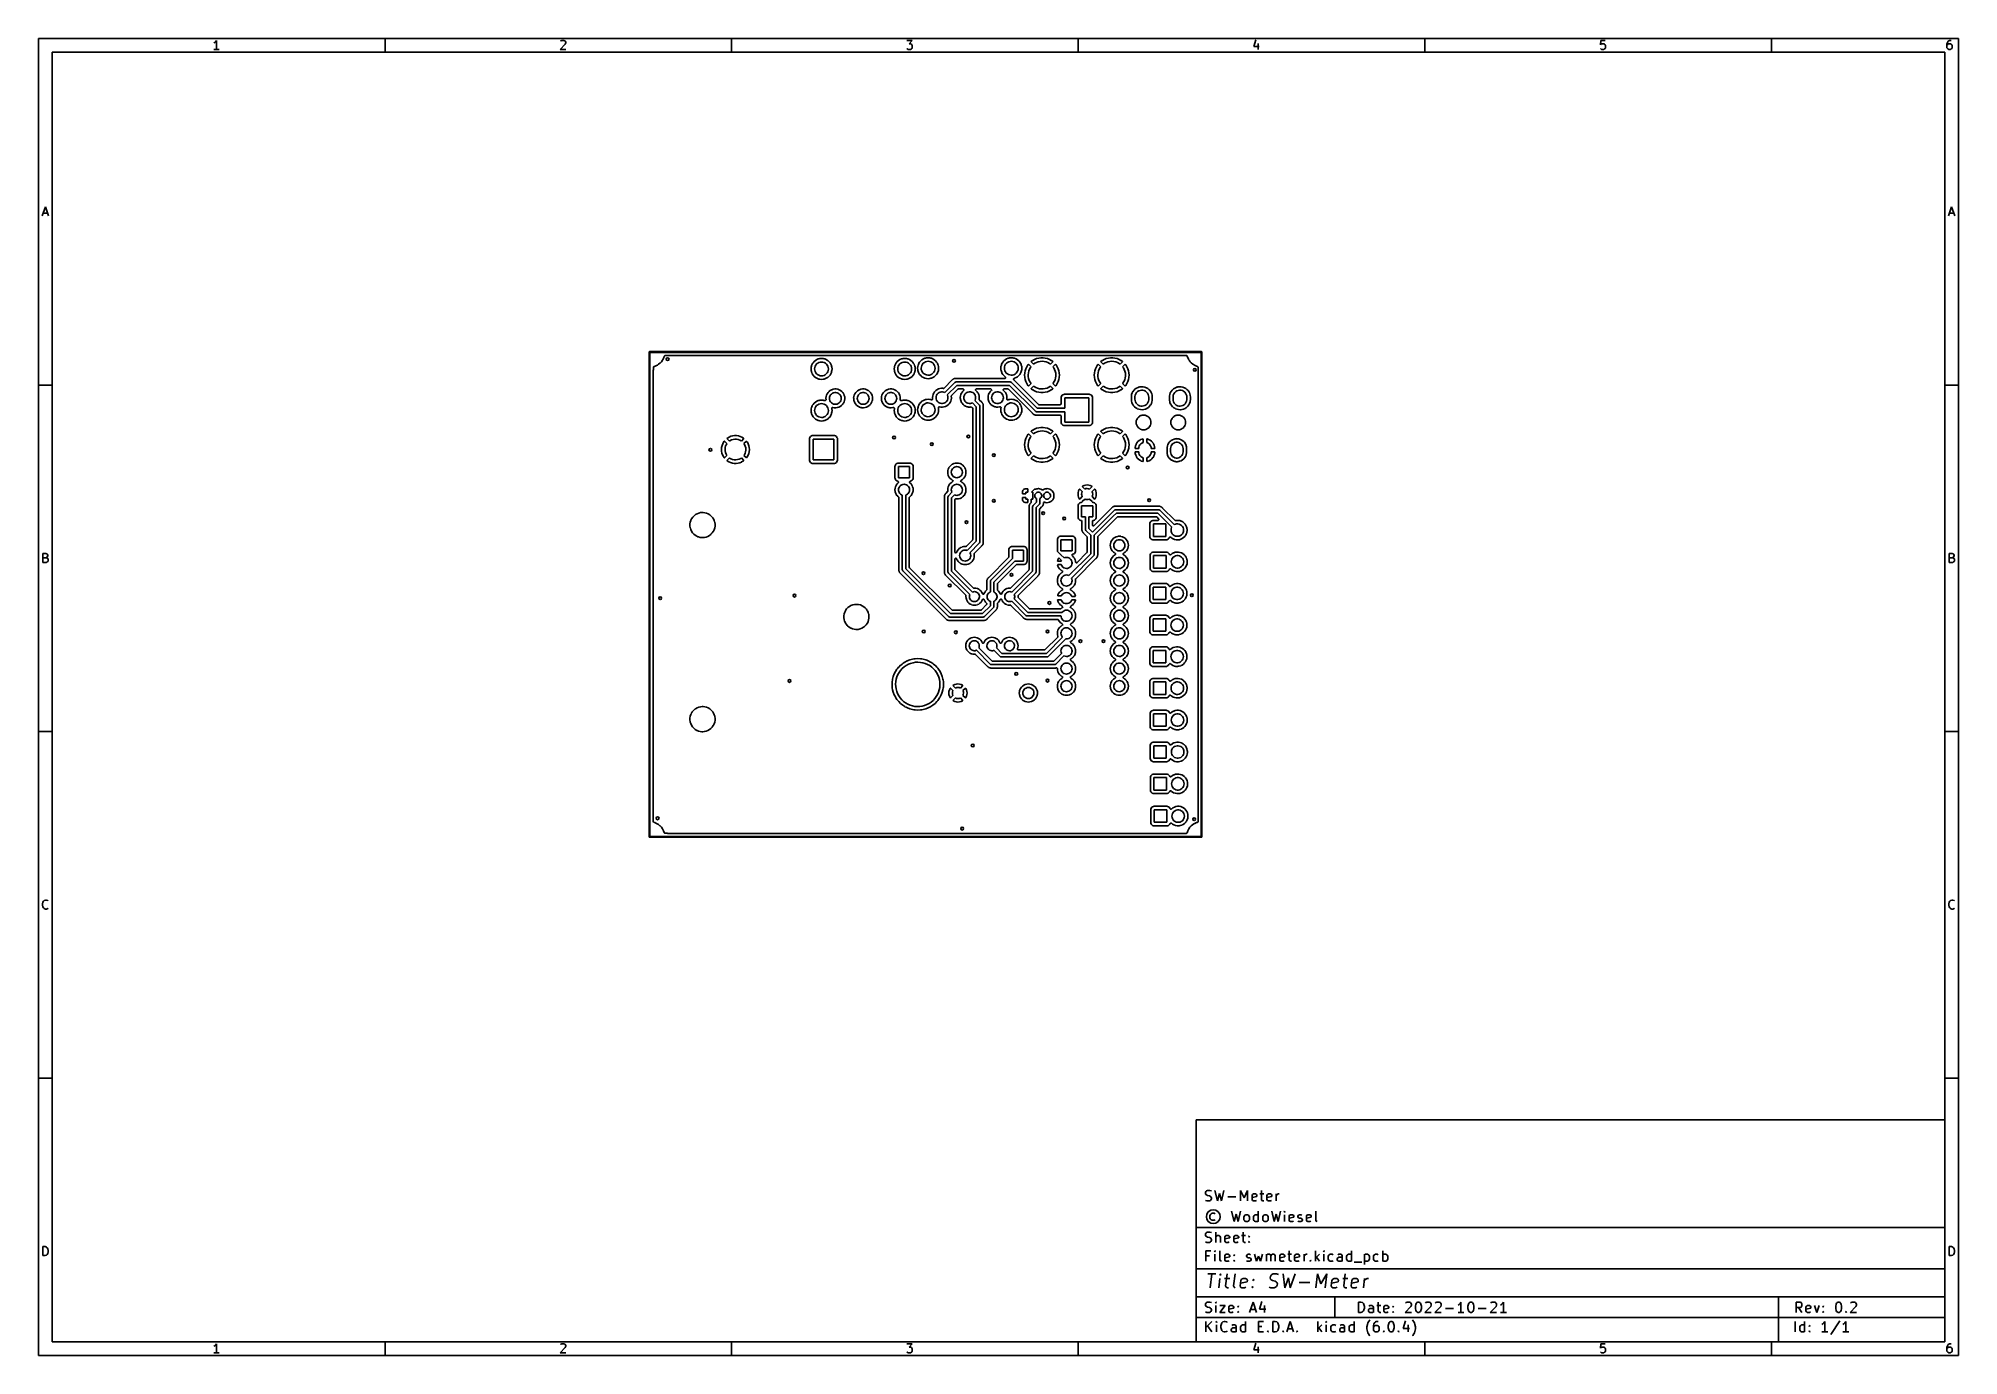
# Model space of a CAD drawing. Extents: x 10 to 287, y -200 to -10.
import ezdxf

# ---------------------------------------------------------------- set-up
doc = ezdxf.new("R2010")
doc.units = 0
doc.layers.add('BLACK', color=7, linetype='CONTINUOUS')

msp = doc.modelspace()

# ---------------------------------------------------------------- linework, layer by layer
at = {"layer": 'BLACK', "linetype": 'CONTINUOUS'}
for p, q in [((10, -10), (10, -200.007)), ((287.002, -10), (10, -10)), ((35.4464, -10.5976), (35.3226, -10.6595)), ((35.5702, -10.4738), (35.4464, -10.5976)), ((35.694, -10.2881), (35.5702, -10.4738)), ((35.694, -11.5881), (35.694, -10.2881)), ((60, -12), (60, -10)), ((86.0036, -10.8452), (85.2607, -11.5881)), ((85.3226, -10.4119), (85.3845, -10.35)), ((85.3845, -10.35), (85.5083, -10.2881)), ((85.5083, -10.2881), (85.8179, -10.2881)), ((85.8179, -10.2881), (85.9417, -10.35)), ((85.9417, -10.35), (86.0036, -10.4119)), ((86.0036, -10.4119), (86.0655, -10.5357)), ((86.0655, -10.6595), (86.0036, -10.8452)), ((86.0655, -10.5357), (86.0655, -10.6595)), ((110, -12), (110, -10)), ((135.261, -10.2881), (136.065, -10.2881)), ((136.065, -10.2881), (135.632, -10.7833)), ((135.632, -10.7833), (135.818, -10.7833)), ((135.818, -10.7833), (135.942, -10.8452)), ((135.942, -10.8452), (136.004, -10.9071)), ((136.004, -10.9071), (136.065, -11.031)), ((136.065, -11.031), (136.065, -11.3405)), ((160, -12), (160, -10)), ((185.632, -10.2262), (185.323, -11.1548)), ((185.942, -10.7214), (185.942, -11.5881)), ((210, -12), (210, -10)), ((235.385, -10.2881), (235.323, -10.9071)), ((235.323, -10.9071), (235.385, -10.8452)), ((236.004, -10.2881), (235.385, -10.2881)), ((235.385, -10.8452), (235.508, -10.7833)), ((235.508, -10.7833), (235.818, -10.7833)), ((235.818, -10.7833), (235.942, -10.8452)), ((235.942, -10.8452), (236.004, -10.9071)), ((236.004, -10.9071), (236.065, -11.031)), ((236.065, -11.031), (236.065, -11.3405)), ((260, -12), (260, -10)), ((285.385, -10.5976), (285.323, -10.8452)), ((285.323, -10.8452), (285.323, -11.3405)), ((285.385, -10.9071), (285.323, -11.031)), ((285.508, -10.4119), (285.385, -10.5976)), ((285.446, -10.8452), (285.385, -10.9071)), ((285.57, -10.7833), (285.446, -10.8452)), ((285.57, -10.35), (285.508, -10.4119)), ((285.694, -10.2881), (285.57, -10.35)), ((285.818, -10.7833), (285.57, -10.7833)), ((285.942, -10.2881), (285.694, -10.2881)), ((285.942, -10.8452), (285.818, -10.7833)), ((286.004, -10.9071), (285.942, -10.8452)), ((286.065, -11.031), (286.004, -10.9071)), ((286.065, -11.3405), (286.065, -11.031)), ((287.002, -200.007), (287.002, -10)), ((12, -12), (12, -198.007)), ((285.002, -12), (12, -12)), ((36.0655, -11.5881), (35.3226, -11.5881)), ((85.2607, -11.5881), (86.0655, -11.5881)), ((135.323, -11.5262), (135.261, -11.4643)), ((135.446, -11.5881), (135.323, -11.5262)), ((135.818, -11.5881), (135.446, -11.5881)), ((135.942, -11.5262), (135.818, -11.5881)), ((136.004, -11.4643), (135.942, -11.5262)), ((136.065, -11.3405), (136.004, -11.4643)), ((185.323, -11.1548), (186.127, -11.1548)), ((235.385, -11.5262), (235.323, -11.4643)), ((235.508, -11.5881), (235.385, -11.5262)), ((235.818, -11.5881), (235.508, -11.5881)), ((235.942, -11.5262), (235.818, -11.5881)), ((236.004, -11.4643), (235.942, -11.5262)), ((236.065, -11.3405), (236.004, -11.4643)), ((285.002, -198.007), (285.002, -12)), ((285.323, -11.3405), (285.385, -11.4643)), ((285.385, -11.4643), (285.446, -11.5262)), ((285.446, -11.5262), (285.57, -11.5881)), ((285.57, -11.5881), (285.818, -11.5881)), ((285.818, -11.5881), (285.942, -11.5262)), ((285.942, -11.5262), (286.004, -11.4643)), ((286.004, -11.4643), (286.065, -11.3405)), ((10.5667, -35.5881), (11, -34.2881)), ((10.6905, -35.2167), (11.3095, -35.2167)), ((11, -34.2881), (11.4333, -35.5881)), ((285.569, -35.5881), (286.002, -34.2881)), ((285.693, -35.2167), (286.312, -35.2167)), ((286.002, -34.2881), (286.436, -35.5881)), ((98.105, -55.235), (98.1196, -55.1996)), ((98.105, -125.185), (98.105, -55.235)), ((98.1196, -55.1996), (98.155, -55.185)), ((98.155, -55.185), (177.79, -55.185)), ((98.205, -55.285), (98.205, -125.135)), ((177.74, -55.285), (98.205, -55.285)), ((177.74, -125.135), (177.74, -55.285)), ((177.79, -55.185), (177.825, -55.1996)), ((177.825, -55.1996), (177.84, -55.235)), ((177.84, -55.235), (177.84, -125.185)), ((98.6635, -57.9775), (98.6754, -57.9239)), ((98.6635, -122.52), (98.6635, -57.9775)), ((98.6754, -57.9239), (98.6875, -57.8983)), ((98.6875, -57.8983), (98.6913, -57.8902)), ((98.6875, -57.8983), (98.6875, -57.8983)), ((98.6913, -57.8902), (98.7085, -57.7796)), ((98.7085, -57.4526), (98.7285, -57.3845)), ((98.7085, -57.7796), (98.7085, -57.4526)), ((98.7285, -57.3845), (98.7822, -57.338)), ((98.7822, -57.338), (98.8025, -57.3307)), ((98.8025, -57.3307), (98.8426, -57.3202)), ((98.8426, -57.3202), (98.8954, -57.3064)), ((98.8954, -57.3064), (98.8994, -57.3047)), ((98.8994, -57.3047), (99.0472, -57.2435)), ((98.8994, -57.3047), (98.8994, -57.3047)), ((99.0472, -57.2435), (99.1694, -57.1929)), ((99.1694, -57.1929), (99.3074, -57.1122)), ((99.3074, -57.1122), (99.4218, -57.0454)), ((99.4218, -57.0454), (99.4255, -57.0432)), ((99.4218, -57.0454), (99.4218, -57.0454)), ((99.4255, -57.0432), (99.4767, -57.0031)), ((99.4767, -57.0031), (99.6555, -56.8629)), ((99.6555, -56.8629), (99.6589, -56.8602)), ((99.6589, -56.8602), (99.6783, -56.8402)), ((99.6783, -56.8402), (99.824, -56.6898)), ((99.824, -56.6898), (99.8653, -56.6473)), ((99.8653, -56.6473), (99.8678, -56.6438)), ((99.8678, -56.6438), (100.038, -56.4117)), ((99.8678, -56.6438), (99.8678, -56.6438)), ((100.038, -56.4117), (100.041, -56.4082)), ((100.041, -56.4082), (100.098, -56.3031)), ((100.098, -56.3031), (100.18, -56.1514)), ((100.18, -56.1514), (100.182, -56.1476)), ((100.18, -56.1514), (100.18, -56.1514)), ((100.182, -56.1476), (100.26, -55.9422)), ((100.26, -55.9422), (100.286, -55.8742)), ((100.286, -55.8742), (100.287, -55.8702)), ((100.286, -55.8742), (100.286, -55.8742)), ((100.287, -55.8702), (100.293, -55.8464)), ((100.293, -55.8464), (100.327, -55.7844)), ((100.327, -55.7844), (100.39, -55.7511)), ((100.39, -55.7511), (100.415, -55.7485)), ((100.415, -55.7485), (100.737, -55.7485)), ((100.737, -55.7485), (100.763, -55.7448)), ((100.763, -55.7448), (100.78, -55.7435)), ((100.78, -55.7435), (175.6, -55.7435)), ((121.475, -57.4433), (121.457, -57.68)), ((121.457, -57.68), (121.475, -57.9167)), ((121.48, -57.4262), (121.475, -57.4433)), ((121.475, -57.9167), (121.477, -57.9215)), ((121.477, -57.9215), (121.477, -57.9215)), ((121.477, -57.9215), (121.506, -58.0426)), ((121.519, -57.2635), (121.48, -57.4262)), ((121.506, -58.0426), (121.531, -58.1476)), ((121.531, -57.2124), (121.519, -57.2635)), ((121.533, -57.2078), (121.531, -57.2124)), ((121.531, -58.1476), (121.533, -58.1522)), ((121.62, -56.9976), (121.533, -57.2078)), ((121.533, -58.1522), (121.533, -58.1522)), ((121.533, -58.1522), (121.554, -58.203)), ((121.622, -56.993), (121.62, -56.9976)), ((121.62, -56.9976), (121.62, -56.9976)), ((121.689, -56.8838), (121.622, -56.993)), ((121.743, -56.7948), (121.689, -56.8838)), ((121.746, -56.7906), (121.743, -56.7948)), ((121.743, -56.7948), (121.743, -56.7948)), ((121.894, -56.6177), (121.746, -56.7906)), ((121.897, -56.6138), (121.894, -56.6177)), ((121.9, -56.61), (121.897, -56.6138)), ((122.081, -56.4558), (121.9, -56.61)), ((121.97, -57.666), (121.992, -57.4721)), ((121.986, -57.8605), (121.97, -57.666)), ((122.04, -58.0481), (121.986, -57.8605)), ((121.992, -57.4721), (122.051, -57.2861)), ((122.129, -58.2217), (122.04, -58.0481)), ((122.051, -57.2861), (122.145, -57.115)), ((122.088, -56.4513), (122.081, -56.4558)), ((122.279, -56.3343), (122.088, -56.4513)), ((122.145, -57.115), (122.27, -56.9655)), ((122.27, -56.9655), (122.422, -56.8432)), ((122.283, -56.3318), (122.279, -56.3343)), ((122.288, -56.3299), (122.283, -56.3318)), ((122.498, -56.2428), (122.288, -56.3299)), ((122.288, -56.3299), (122.288, -56.3299)), ((122.422, -56.8432), (122.595, -56.7528)), ((122.502, -56.2409), (122.498, -56.2428)), ((122.498, -56.2428), (122.498, -56.2428)), ((122.583, -56.2216), (122.502, -56.2409)), ((122.728, -56.1866), (122.583, -56.2216)), ((122.595, -56.7528), (122.783, -56.6977)), ((122.733, -56.1855), (122.728, -56.1866)), ((122.728, -56.1866), (122.728, -56.1866)), ((122.97, -56.1668), (122.733, -56.1855)), ((122.783, -56.6977), (122.977, -56.68)), ((123.207, -56.1855), (122.97, -56.1668)), ((122.977, -56.68), (123.171, -56.7004)), ((123.171, -56.7004), (123.358, -56.7581)), ((123.212, -56.1866), (123.207, -56.1855)), ((123.357, -56.2216), (123.212, -56.1866)), ((123.212, -56.1866), (123.212, -56.1866)), ((123.438, -56.2409), (123.357, -56.2216)), ((123.358, -56.7581), (123.529, -56.851)), ((123.442, -56.2428), (123.438, -56.2409)), ((123.652, -56.3299), (123.442, -56.2428)), ((123.442, -56.2428), (123.442, -56.2428)), ((123.529, -56.851), (123.68, -56.9754)), ((123.657, -56.3318), (123.652, -56.3299)), ((123.652, -56.3299), (123.652, -56.3299)), ((123.661, -56.3343), (123.657, -56.3318)), ((123.852, -56.4513), (123.661, -56.3343)), ((123.68, -56.9754), (123.803, -57.1266)), ((123.884, -58.0867), (123.787, -58.2564)), ((123.803, -57.1266), (123.895, -57.2989)), ((123.859, -56.4558), (123.852, -56.4513)), ((124.04, -56.61), (123.859, -56.4558)), ((123.945, -57.9015), (123.884, -58.0867)), ((123.895, -57.2989), (123.951, -57.4858)), ((123.97, -57.7079), (123.945, -57.9015)), ((123.951, -57.4858), (123.97, -57.68)), ((123.97, -57.68), (123.97, -57.7079)), ((124.043, -56.6138), (124.04, -56.61)), ((124.046, -56.6177), (124.043, -56.6138)), ((124.194, -56.7906), (124.046, -56.6177)), ((124.197, -56.7948), (124.194, -56.7906)), ((124.251, -56.8838), (124.197, -56.7948)), ((124.197, -56.7948), (124.197, -56.7948)), ((124.318, -56.993), (124.251, -56.8838)), ((124.32, -56.9976), (124.318, -56.993)), ((124.407, -57.2078), (124.32, -56.9976)), ((124.32, -56.9976), (124.32, -56.9976)), ((124.386, -58.203), (124.407, -58.1522)), ((124.409, -57.2124), (124.407, -57.2078)), ((124.407, -58.1522), (124.409, -58.1476)), ((124.407, -58.1522), (124.407, -58.1522)), ((124.421, -57.2635), (124.409, -57.2124)), ((124.409, -58.1476), (124.434, -58.0426)), ((124.46, -57.4262), (124.421, -57.2635)), ((124.434, -58.0426), (124.463, -57.9215)), ((124.465, -57.4433), (124.46, -57.4262)), ((124.463, -57.9215), (124.465, -57.9167)), ((124.463, -57.9215), (124.463, -57.9215)), ((124.483, -57.68), (124.465, -57.4433)), ((124.465, -57.9167), (124.483, -57.68)), ((133.475, -57.4433), (133.457, -57.68)), ((133.457, -57.68), (133.475, -57.9167)), ((133.48, -57.4262), (133.475, -57.4433)), ((133.475, -57.9167), (133.477, -57.9215)), ((133.477, -57.9215), (133.477, -57.9215)), ((133.477, -57.9215), (133.506, -58.0426)), ((133.519, -57.2635), (133.48, -57.4262)), ((133.506, -58.0426), (133.531, -58.1476)), ((133.531, -57.2124), (133.519, -57.2635)), ((133.533, -57.2078), (133.531, -57.2124)), ((133.531, -58.1476), (133.533, -58.1522)), ((133.62, -56.9976), (133.533, -57.2078)), ((133.533, -58.1522), (133.533, -58.1522)), ((133.533, -58.1522), (133.554, -58.203)), ((133.622, -56.993), (133.62, -56.9976)), ((133.62, -56.9976), (133.62, -56.9976)), ((133.689, -56.8838), (133.622, -56.993)), ((133.743, -56.7948), (133.689, -56.8838)), ((133.746, -56.7906), (133.743, -56.7948)), ((133.743, -56.7948), (133.743, -56.7948)), ((133.894, -56.6177), (133.746, -56.7906)), ((133.897, -56.6138), (133.894, -56.6177)), ((133.9, -56.61), (133.897, -56.6138)), ((134.081, -56.4558), (133.9, -56.61)), ((133.97, -57.666), (133.992, -57.4721)), ((133.986, -57.8605), (133.97, -57.666)), ((134.04, -58.0481), (133.986, -57.8605)), ((133.992, -57.4721), (134.051, -57.2861)), ((134.129, -58.2217), (134.04, -58.0481)), ((134.051, -57.2861), (134.145, -57.115)), ((134.088, -56.4513), (134.081, -56.4558)), ((134.279, -56.3343), (134.088, -56.4513)), ((134.145, -57.115), (134.27, -56.9655)), ((134.27, -56.9655), (134.422, -56.8432)), ((134.283, -56.3318), (134.279, -56.3343)), ((134.288, -56.3299), (134.283, -56.3318)), ((134.498, -56.2428), (134.288, -56.3299)), ((134.288, -56.3299), (134.288, -56.3299)), ((134.422, -56.8432), (134.595, -56.7528)), ((134.502, -56.2409), (134.498, -56.2428)), ((134.498, -56.2428), (134.498, -56.2428)), ((134.583, -56.2216), (134.502, -56.2409)), ((134.728, -56.1866), (134.583, -56.2216)), ((134.595, -56.7528), (134.783, -56.6977)), ((134.733, -56.1855), (134.728, -56.1866)), ((134.728, -56.1866), (134.728, -56.1866)), ((134.97, -56.1668), (134.733, -56.1855)), ((134.783, -56.6977), (134.977, -56.68)), ((135.207, -56.1855), (134.97, -56.1668)), ((134.977, -56.68), (135.171, -56.7004)), ((135.171, -56.7004), (135.358, -56.7581)), ((135.212, -56.1866), (135.207, -56.1855)), ((135.357, -56.2216), (135.212, -56.1866)), ((135.212, -56.1866), (135.212, -56.1866)), ((135.438, -56.2409), (135.357, -56.2216)), ((135.358, -56.7581), (135.529, -56.851)), ((135.442, -56.2428), (135.438, -56.2409)), ((135.652, -56.3299), (135.442, -56.2428)), ((135.442, -56.2428), (135.442, -56.2428)), ((135.529, -56.851), (135.68, -56.9754)), ((135.657, -56.3318), (135.652, -56.3299)), ((135.652, -56.3299), (135.652, -56.3299)), ((135.661, -56.3343), (135.657, -56.3318)), ((135.852, -56.4513), (135.661, -56.3343)), ((135.68, -56.9754), (135.803, -57.1266)), ((135.884, -58.0867), (135.787, -58.2564)), ((135.803, -57.1266), (135.895, -57.2989)), ((135.859, -56.4558), (135.852, -56.4513)), ((136.04, -56.61), (135.859, -56.4558)), ((135.945, -57.9015), (135.884, -58.0867)), ((135.895, -57.2989), (135.951, -57.4858)), ((135.97, -57.7079), (135.945, -57.9015)), ((135.951, -57.4858), (135.97, -57.68)), ((135.97, -57.68), (135.97, -57.7079)), ((136.043, -56.6138), (136.04, -56.61)), ((136.046, -56.6177), (136.043, -56.6138)), ((136.194, -56.7906), (136.046, -56.6177)), ((136.197, -56.7948), (136.194, -56.7906)), ((136.251, -56.8838), (136.197, -56.7948)), ((136.197, -56.7948), (136.197, -56.7948)), ((136.318, -56.993), (136.251, -56.8838)), ((136.32, -56.9976), (136.318, -56.993)), ((136.407, -57.2078), (136.32, -56.9976)), ((136.32, -56.9976), (136.32, -56.9976)), ((136.386, -58.203), (136.407, -58.1522)), ((136.409, -57.2124), (136.407, -57.2078)), ((136.407, -58.1522), (136.409, -58.1476)), ((136.407, -58.1522), (136.407, -58.1522)), ((136.421, -57.2635), (136.409, -57.2124)), ((136.409, -58.1476), (136.434, -58.0426)), ((136.46, -57.4262), (136.421, -57.2635)), ((136.434, -58.0426), (136.463, -57.9215)), ((136.465, -57.4433), (136.46, -57.4262)), ((136.463, -57.9215), (136.465, -57.9167)), ((136.463, -57.9215), (136.463, -57.9215)), ((136.475, -57.575), (136.465, -57.4433)), ((136.465, -57.9167), (136.483, -57.68)), ((136.483, -57.68), (136.475, -57.575)), ((136.855, -57.3383), (136.837, -57.575)), ((136.837, -57.575), (136.855, -57.8117)), ((136.857, -57.3307), (136.855, -57.3383)), ((136.855, -57.8117), (136.857, -57.8165)), ((136.91, -57.1122), (136.857, -57.3307)), ((136.857, -57.8165), (136.857, -57.8165)), ((136.857, -57.8165), (136.876, -57.8983)), ((136.876, -57.8983), (136.911, -58.0426)), ((136.911, -57.1074), (136.91, -57.1122)), ((136.939, -57.0406), (136.911, -57.1074)), ((136.911, -58.0426), (136.913, -58.0472)), ((136.913, -58.0472), (136.913, -58.0472)), ((136.913, -58.0472), (136.98, -58.2106)), ((137, -56.8926), (136.939, -57.0406)), ((137.002, -56.888), (137, -56.8926)), ((137, -56.8926), (137, -56.8926)), ((137.021, -56.8572), (137.002, -56.888)), ((137.123, -56.6898), (137.021, -56.8572)), ((137.126, -56.6856), (137.123, -56.6898)), ((137.123, -56.6898), (137.123, -56.6898)), ((137.28, -56.505), (137.126, -56.6856)), ((137.461, -56.3508), (137.28, -56.505)), ((137.35, -57.561), (137.372, -57.3671)), ((137.366, -57.7555), (137.35, -57.561)), ((137.42, -57.9431), (137.366, -57.7555)), ((137.372, -57.3671), (137.431, -57.1811)), ((137.509, -58.1167), (137.42, -57.9431)), ((137.431, -57.1811), (137.525, -57.01)), ((137.465, -56.3482), (137.461, -56.3508)), ((137.659, -56.2293), (137.465, -56.3482)), ((137.465, -56.3482), (137.465, -56.3482)), ((137.631, -58.2697), (137.509, -58.1167)), ((137.525, -57.01), (137.65, -56.8605)), ((137.65, -56.8605), (137.802, -56.7382)), ((137.663, -56.2268), (137.659, -56.2293)), ((137.668, -56.2249), (137.663, -56.2268)), ((137.878, -56.1378), (137.668, -56.2249)), ((137.668, -56.2249), (137.668, -56.2249)), ((137.802, -56.7382), (137.975, -56.6478)), ((137.882, -56.1359), (137.878, -56.1378)), ((137.878, -56.1378), (137.878, -56.1378)), ((137.972, -56.1144), (137.882, -56.1359)), ((138.108, -56.0816), (137.972, -56.1144)), ((137.975, -56.6478), (138.163, -56.5927)), ((138.113, -56.0805), (138.108, -56.0816)), ((138.108, -56.0816), (138.108, -56.0816)), ((138.35, -56.0618), (138.113, -56.0805)), ((138.163, -56.5927), (138.357, -56.575)), ((138.587, -56.0805), (138.35, -56.0618)), ((138.357, -56.575), (138.551, -56.5954)), ((138.551, -56.5954), (138.738, -56.6531)), ((138.592, -56.0816), (138.587, -56.0805)), ((138.728, -56.1144), (138.592, -56.0816)), ((138.592, -56.0816), (138.592, -56.0816)), ((138.818, -56.1359), (138.728, -56.1144)), ((138.738, -56.6531), (138.909, -56.746)), ((138.822, -56.1378), (138.818, -56.1359)), ((139.032, -56.2249), (138.822, -56.1378)), ((138.822, -56.1378), (138.822, -56.1378)), ((138.909, -56.746), (139.06, -56.8704)), ((139.037, -56.2268), (139.032, -56.2249)), ((139.032, -56.2249), (139.032, -56.2249)), ((139.041, -56.2293), (139.037, -56.2268)), ((139.167, -58.1514), (139.04, -58.2992)), ((139.235, -56.3482), (139.041, -56.2293)), ((139.06, -56.8704), (139.183, -57.0216)), ((139.264, -57.9817), (139.167, -58.1514)), ((139.183, -57.0216), (139.275, -57.1939)), ((139.239, -56.3508), (139.235, -56.3482)), ((139.235, -56.3482), (139.235, -56.3482)), ((139.42, -56.505), (139.239, -56.3508)), ((139.325, -57.7965), (139.264, -57.9817)), ((139.275, -57.1939), (139.331, -57.3808)), ((139.35, -57.6029), (139.325, -57.7965)), ((139.331, -57.3808), (139.35, -57.575)), ((139.35, -57.575), (139.35, -57.6029)), ((139.574, -56.6856), (139.42, -56.505)), ((139.577, -56.6898), (139.574, -56.6856)), ((139.679, -56.8572), (139.577, -56.6898)), ((139.577, -56.6898), (139.577, -56.6898)), ((139.698, -56.888), (139.679, -56.8572)), ((139.7, -56.8926), (139.698, -56.888)), ((139.761, -57.0406), (139.7, -56.8926)), ((139.7, -56.8926), (139.7, -56.8926)), ((139.72, -58.2106), (139.787, -58.0472)), ((139.789, -57.1074), (139.761, -57.0406)), ((139.787, -58.0472), (139.789, -58.0426)), ((139.787, -58.0472), (139.787, -58.0472)), ((139.79, -57.1122), (139.789, -57.1074)), ((139.789, -58.0426), (139.824, -57.8983)), ((139.843, -57.3307), (139.79, -57.1122)), ((139.824, -57.8983), (139.843, -57.8165)), ((139.845, -57.3383), (139.843, -57.3307)), ((139.843, -57.8165), (139.845, -57.8117)), ((139.843, -57.8165), (139.843, -57.8165)), ((139.863, -57.575), (139.845, -57.3383)), ((139.845, -57.8117), (139.863, -57.575)), ((148.855, -57.3383), (148.837, -57.575)), ((148.837, -57.575), (148.855, -57.8117)), ((148.857, -57.3307), (148.855, -57.3383)), ((148.855, -57.8117), (148.857, -57.8165)), ((148.91, -57.1122), (148.857, -57.3307)), ((148.857, -57.8165), (148.857, -57.8165)), ((148.857, -57.8165), (148.876, -57.8983)), ((148.876, -57.8983), (148.911, -58.0426)), ((148.911, -57.1074), (148.91, -57.1122)), ((148.939, -57.0406), (148.911, -57.1074)), ((148.911, -58.0426), (148.913, -58.0472)), ((148.913, -58.0472), (148.913, -58.0472)), ((148.913, -58.0472), (148.98, -58.2106)), ((149, -56.8926), (148.939, -57.0406)), ((149.002, -56.888), (149, -56.8926)), ((149, -56.8926), (149, -56.8926)), ((149.021, -56.8572), (149.002, -56.888)), ((149.123, -56.6898), (149.021, -56.8572)), ((149.126, -56.6856), (149.123, -56.6898)), ((149.123, -56.6898), (149.123, -56.6898)), ((149.28, -56.505), (149.126, -56.6856)), ((149.461, -56.3508), (149.28, -56.505)), ((149.35, -57.561), (149.372, -57.3671)), ((149.366, -57.7555), (149.35, -57.561)), ((149.42, -57.9431), (149.366, -57.7555)), ((149.372, -57.3671), (149.431, -57.1811)), ((149.509, -58.1167), (149.42, -57.9431)), ((149.431, -57.1811), (149.525, -57.01)), ((149.465, -56.3482), (149.461, -56.3508)), ((149.659, -56.2293), (149.465, -56.3482)), ((149.465, -56.3482), (149.465, -56.3482)), ((149.631, -58.2697), (149.509, -58.1167)), ((149.525, -57.01), (149.65, -56.8605)), ((149.65, -56.8605), (149.802, -56.7382)), ((149.663, -56.2268), (149.659, -56.2293)), ((149.668, -56.2249), (149.663, -56.2268)), ((149.878, -56.1378), (149.668, -56.2249)), ((149.668, -56.2249), (149.668, -56.2249)), ((149.802, -56.7382), (149.975, -56.6478)), ((149.882, -56.1359), (149.878, -56.1378)), ((149.878, -56.1378), (149.878, -56.1378)), ((149.972, -56.1144), (149.882, -56.1359)), ((150.108, -56.0816), (149.972, -56.1144)), ((149.975, -56.6478), (150.163, -56.5927)), ((150.113, -56.0805), (150.108, -56.0816)), ((150.108, -56.0816), (150.108, -56.0816)), ((150.35, -56.0618), (150.113, -56.0805)), ((150.163, -56.5927), (150.357, -56.575)), ((150.587, -56.0805), (150.35, -56.0618)), ((150.357, -56.575), (150.551, -56.5954)), ((150.551, -56.5954), (150.738, -56.6531)), ((150.592, -56.0816), (150.587, -56.0805)), ((150.728, -56.1144), (150.592, -56.0816)), ((150.592, -56.0816), (150.592, -56.0816)), ((150.818, -56.1359), (150.728, -56.1144)), ((150.738, -56.6531), (150.909, -56.746)), ((150.822, -56.1378), (150.818, -56.1359)), ((151.032, -56.2249), (150.822, -56.1378)), ((150.822, -56.1378), (150.822, -56.1378)), ((150.909, -56.746), (151.06, -56.8704)), ((151.037, -56.2268), (151.032, -56.2249)), ((151.032, -56.2249), (151.032, -56.2249)), ((151.041, -56.2293), (151.037, -56.2268)), ((151.167, -58.1514), (151.04, -58.2992)), ((151.235, -56.3482), (151.041, -56.2293)), ((151.06, -56.8704), (151.183, -57.0216)), ((151.264, -57.9817), (151.167, -58.1514)), ((151.183, -57.0216), (151.275, -57.1939)), ((151.239, -56.3508), (151.235, -56.3482)), ((151.235, -56.3482), (151.235, -56.3482)), ((151.42, -56.505), (151.239, -56.3508)), ((151.325, -57.7965), (151.264, -57.9817)), ((151.275, -57.1939), (151.331, -57.3808)), ((151.35, -57.6029), (151.325, -57.7965)), ((151.331, -57.3808), (151.35, -57.575)), ((151.35, -57.575), (151.35, -57.6029)), ((151.525, -56.6286), (151.42, -56.505)), ((151.574, -56.6856), (151.525, -56.6286)), ((151.577, -56.6898), (151.574, -56.6856)), ((151.679, -56.8572), (151.577, -56.6898)), ((151.577, -56.6898), (151.577, -56.6898)), ((151.698, -56.888), (151.679, -56.8572)), ((151.7, -56.8926), (151.698, -56.888)), ((151.761, -57.0406), (151.7, -56.8926)), ((151.7, -56.8926), (151.7, -56.8926)), ((151.72, -58.2106), (151.787, -58.0472)), ((151.789, -57.1074), (151.761, -57.0406)), ((151.787, -58.0472), (151.789, -58.0426)), ((151.787, -58.0472), (151.787, -58.0472)), ((151.79, -57.1122), (151.789, -57.1074)), ((151.789, -58.0426), (151.824, -57.8983)), ((151.843, -57.3307), (151.79, -57.1122)), ((151.824, -57.8983), (151.843, -57.8165)), ((151.845, -57.3383), (151.843, -57.3307)), ((151.843, -57.8165), (151.845, -57.8117)), ((151.843, -57.8165), (151.843, -57.8165)), ((151.863, -57.575), (151.845, -57.3383)), ((151.845, -57.8117), (151.863, -57.575)), ((152.34, -57.954), (152.283, -58.2561)), ((152.342, -57.9463), (152.34, -57.954)), ((152.437, -57.6537), (152.342, -57.9463)), ((152.44, -57.6463), (152.437, -57.6537)), ((152.571, -57.368), (152.44, -57.6463)), ((152.575, -57.361), (152.571, -57.368)), ((152.74, -57.1013), (152.575, -57.361)), ((152.744, -57.0949), (152.74, -57.1013)), ((152.82, -57.003), (152.744, -57.0949)), ((152.805, -58.2311), (152.873, -57.957)), ((152.831, -56.9958), (152.82, -57.003)), ((152.844, -57.0031), (152.831, -56.9958)), ((153.196, -57.3553), (152.844, -57.0031)), ((152.873, -57.957), (152.979, -57.6951)), ((152.979, -57.6951), (153.121, -57.4508)), ((153.121, -57.4508), (153.196, -57.3553)), ((153.202, -56.6177), (153.194, -56.6286)), ((153.194, -56.6286), (153.201, -56.6414)), ((153.201, -56.6414), (153.554, -56.9952)), ((153.425, -56.4556), (153.202, -56.6177)), ((153.432, -56.4513), (153.425, -56.4556)), ((153.702, -56.3031), (153.432, -56.4513)), ((153.554, -56.9952), (153.73, -56.8697)), ((153.709, -56.2998), (153.702, -56.3031)), ((153.995, -56.1865), (153.709, -56.2998)), ((153.73, -56.8697), (153.981, -56.7395)), ((153.981, -56.7395), (154.247, -56.6459)), ((154.002, -56.184), (153.995, -56.1865)), ((154.3, -56.1075), (154.002, -56.184)), ((154.247, -56.6459), (154.524, -56.5908)), ((154.308, -56.1061), (154.3, -56.1075)), ((154.613, -56.0675), (154.308, -56.1061)), ((154.524, -56.5908), (154.806, -56.5752)), ((154.621, -56.067), (154.613, -56.0675)), ((154.929, -56.067), (154.621, -56.067)), ((154.806, -56.5752), (155.088, -56.5996)), ((154.937, -56.0675), (154.929, -56.067)), ((155.242, -56.1061), (154.937, -56.0675)), ((155.088, -56.5996), (155.363, -56.6634)), ((155.25, -56.1075), (155.242, -56.1061)), ((155.548, -56.184), (155.25, -56.1075)), ((155.363, -56.6634), (155.627, -56.7653)), ((155.555, -56.1865), (155.548, -56.184)), ((155.841, -56.2998), (155.555, -56.1865)), ((155.627, -56.7653), (155.873, -56.9034)), ((155.848, -56.3031), (155.841, -56.2998)), ((156.118, -56.4513), (155.848, -56.3031)), ((155.873, -56.9034), (155.995, -56.9962)), ((155.995, -56.9962), (156.35, -56.6411)), ((156.125, -56.4556), (156.118, -56.4513)), ((156.347, -56.6174), (156.125, -56.4556)), ((156.356, -56.6286), (156.347, -56.6174)), ((156.35, -56.6411), (156.356, -56.629)), ((156.707, -57.002), (156.354, -57.3551)), ((156.354, -57.3551), (156.464, -57.5033)), ((156.356, -56.629), (156.356, -56.6286)), ((156.464, -57.5033), (156.598, -57.752)), ((156.598, -57.752), (156.696, -58.017)), ((156.696, -58.017), (156.755, -58.2932)), ((156.718, -56.9958), (156.707, -57.002)), ((156.731, -57.0042), (156.718, -56.9958)), ((156.806, -57.0949), (156.731, -57.0042)), ((156.81, -57.1013), (156.806, -57.0949)), ((156.975, -57.361), (156.81, -57.1013)), ((156.979, -57.368), (156.975, -57.361)), ((157.11, -57.6463), (156.979, -57.368)), ((157.113, -57.6537), (157.11, -57.6463)), ((157.208, -57.9463), (157.113, -57.6537)), ((157.21, -57.954), (157.208, -57.9463)), ((157.267, -58.2561), (157.21, -57.954)), ((162.39, -57.954), (162.333, -58.2561)), ((162.392, -57.9463), (162.39, -57.954)), ((162.487, -57.6537), (162.392, -57.9463)), ((162.49, -57.6463), (162.487, -57.6537)), ((162.621, -57.368), (162.49, -57.6463)), ((162.625, -57.361), (162.621, -57.368)), ((162.79, -57.1013), (162.625, -57.361)), ((162.794, -57.0949), (162.79, -57.1013)), ((162.87, -57.003), (162.794, -57.0949)), ((162.855, -58.2311), (162.923, -57.957)), ((162.881, -56.9958), (162.87, -57.003)), ((162.894, -57.0031), (162.881, -56.9958)), ((163.246, -57.3553), (162.894, -57.0031)), ((162.923, -57.957), (163.029, -57.6951)), ((163.029, -57.6951), (163.171, -57.4508)), ((163.171, -57.4508), (163.246, -57.3553)), ((163.252, -56.6177), (163.244, -56.6286)), ((163.244, -56.6286), (163.251, -56.6414)), ((163.251, -56.6414), (163.604, -56.9952)), ((163.475, -56.4556), (163.252, -56.6177)), ((163.482, -56.4513), (163.475, -56.4556)), ((163.752, -56.3031), (163.482, -56.4513)), ((163.604, -56.9952), (163.78, -56.8697)), ((163.759, -56.2998), (163.752, -56.3031)), ((164.045, -56.1865), (163.759, -56.2998)), ((163.78, -56.8697), (164.031, -56.7395)), ((164.031, -56.7395), (164.297, -56.6459)), ((164.052, -56.184), (164.045, -56.1865)), ((164.35, -56.1075), (164.052, -56.184)), ((164.297, -56.6459), (164.574, -56.5908)), ((164.358, -56.1061), (164.35, -56.1075)), ((164.663, -56.0675), (164.358, -56.1061)), ((164.574, -56.5908), (164.856, -56.5752)), ((164.671, -56.067), (164.663, -56.0675)), ((164.979, -56.067), (164.671, -56.067)), ((164.856, -56.5752), (165.138, -56.5996)), ((164.987, -56.0675), (164.979, -56.067)), ((165.292, -56.1061), (164.987, -56.0675)), ((165.138, -56.5996), (165.413, -56.6634)), ((165.3, -56.1075), (165.292, -56.1061)), ((165.598, -56.184), (165.3, -56.1075)), ((165.413, -56.6634), (165.677, -56.7653)), ((165.605, -56.1865), (165.598, -56.184)), ((165.891, -56.2998), (165.605, -56.1865)), ((165.677, -56.7653), (165.923, -56.9034)), ((165.898, -56.3031), (165.891, -56.2998)), ((166.168, -56.4513), (165.898, -56.3031)), ((165.923, -56.9034), (166.045, -56.9962)), ((166.045, -56.9962), (166.4, -56.6411)), ((166.175, -56.4556), (166.168, -56.4513)), ((166.397, -56.6174), (166.175, -56.4556)), ((166.406, -56.629), (166.397, -56.6174)), ((166.4, -56.6411), (166.406, -56.629)), ((166.757, -57.002), (166.404, -57.3551)), ((166.404, -57.3551), (166.514, -57.5033)), ((166.514, -57.5033), (166.648, -57.752)), ((166.648, -57.752), (166.746, -58.017)), ((166.746, -58.017), (166.805, -58.2932)), ((166.768, -56.9958), (166.757, -57.002)), ((166.781, -57.0042), (166.768, -56.9958)), ((166.856, -57.0949), (166.781, -57.0042)), ((166.86, -57.1013), (166.856, -57.0949)), ((167.025, -57.361), (166.86, -57.1013)), ((167.029, -57.368), (167.025, -57.361)), ((167.16, -57.6463), (167.029, -57.368)), ((167.163, -57.6537), (167.16, -57.6463)), ((167.258, -57.9463), (167.163, -57.6537)), ((167.26, -57.954), (167.258, -57.9463)), ((167.317, -58.2561), (167.26, -57.954)), ((175.6, -55.7435), (175.668, -55.7635)), ((175.668, -55.7635), (175.715, -55.8172)), ((175.715, -55.8172), (175.719, -55.8287)), ((175.719, -55.8287), (175.798, -56.0589)), ((175.798, -56.0589), (175.8, -56.0649)), ((175.8, -56.0649), (175.839, -56.1413)), ((175.839, -56.1413), (175.907, -56.2771)), ((175.907, -56.2771), (175.933, -56.3298)), ((175.933, -56.3298), (175.987, -56.4082)), ((175.987, -56.4082), (176.052, -56.5018)), ((176.052, -56.5018), (176.101, -56.5743)), ((176.101, -56.5743), (176.104, -56.5774)), ((176.104, -56.5774), (176.104, -56.5774)), ((176.104, -56.5774), (176.162, -56.6414)), ((176.162, -56.6414), (176.301, -56.7936)), ((176.301, -56.7936), (176.304, -56.7964)), ((176.304, -56.7964), (176.525, -56.9811)), ((176.525, -56.9811), (176.525, -56.9811)), ((176.525, -56.9811), (176.528, -56.9839)), ((176.528, -56.9839), (176.623, -57.0432)), ((176.623, -57.0432), (176.776, -57.1392)), ((176.776, -57.1392), (176.776, -57.1392)), ((176.776, -57.1392), (176.78, -57.1415)), ((176.78, -57.1415), (176.784, -57.1432)), ((176.784, -57.1432), (176.784, -57.1432)), ((176.784, -57.1432), (177.046, -57.2617)), ((177.046, -57.2617), (177.046, -57.2617)), ((177.046, -57.2617), (177.05, -57.2635)), ((177.05, -57.2635), (177.191, -57.3054)), ((177.191, -57.3054), (177.251, -57.3439)), ((177.251, -57.3439), (177.28, -57.4085)), ((177.28, -57.4085), (177.281, -57.4262)), ((177.281, -57.4262), (177.281, -122.973)), ((10, -60), (12, -60)), ((121.554, -58.203), (121.622, -58.367)), ((121.622, -58.367), (121.624, -58.3712)), ((121.624, -58.3712), (121.743, -58.5652)), ((121.743, -58.5652), (121.743, -58.5652)), ((121.743, -58.5652), (121.746, -58.5694)), ((121.746, -58.5694), (121.9, -58.75)), ((121.9, -58.75), (122.081, -58.9042)), ((122.081, -58.9042), (122.085, -58.9068)), ((122.085, -58.9068), (122.085, -58.9068)), ((122.085, -58.9068), (122.279, -59.0256)), ((122.251, -58.3747), (122.129, -58.2217)), ((122.399, -58.5011), (122.251, -58.3747)), ((122.279, -59.0256), (122.283, -59.0282)), ((122.283, -59.0282), (122.288, -59.0301)), ((122.288, -59.0301), (122.288, -59.0301)), ((122.288, -59.0301), (122.487, -59.1126)), ((122.57, -58.5964), (122.399, -58.5011)), ((122.487, -59.1126), (122.502, -59.1191)), ((122.502, -59.1191), (122.583, -59.1384)), ((122.755, -58.6567), (122.57, -58.5964)), ((122.583, -59.1384), (122.728, -59.1734)), ((122.728, -59.1734), (122.728, -59.1734)), ((122.728, -59.1734), (122.733, -59.1745)), ((122.733, -59.1745), (122.97, -59.1932)), ((122.949, -58.6798), (122.755, -58.6567)), ((123.144, -58.6648), (122.949, -58.6798)), ((122.97, -59.1932), (123.207, -59.1745)), ((123.332, -58.6123), (123.144, -58.6648)), ((123.207, -59.1745), (123.212, -59.1734)), ((123.212, -59.1734), (123.357, -59.1384)), ((123.212, -59.1734), (123.212, -59.1734)), ((123.506, -58.5243), (123.332, -58.6123)), ((123.357, -59.1384), (123.438, -59.1191)), ((123.438, -59.1191), (123.453, -59.1126)), ((123.453, -59.1126), (123.652, -59.0301)), ((123.66, -58.4042), (123.506, -58.5243)), ((123.652, -59.0301), (123.657, -59.0282)), ((123.652, -59.0301), (123.652, -59.0301)), ((123.657, -59.0282), (123.661, -59.0256)), ((123.787, -58.2564), (123.66, -58.4042)), ((123.661, -59.0256), (123.855, -58.9068)), ((123.855, -58.9068), (123.859, -58.9042)), ((123.855, -58.9068), (123.855, -58.9068)), ((123.859, -58.9042), (124.04, -58.75)), ((124.065, -60.9106), (123.911, -61.0721)), ((124.04, -58.75), (124.194, -58.5694)), ((124.145, -60.8502), (124.065, -60.9106)), ((124.239, -60.7796), (124.145, -60.8502)), ((124.194, -58.5694), (124.197, -58.5652)), ((124.197, -58.5652), (124.316, -58.3712)), ((124.197, -58.5652), (124.197, -58.5652)), ((124.244, -60.7765), (124.239, -60.7796)), ((124.239, -60.7796), (124.239, -60.7796)), ((124.311, -60.7414), (124.244, -60.7765)), ((124.411, -60.6891), (124.311, -60.7414)), ((124.316, -58.3712), (124.318, -58.367)), ((124.318, -58.367), (124.386, -58.203)), ((124.442, -60.6734), (124.411, -60.6891)), ((124.654, -60.604), (124.442, -60.6734)), ((124.875, -60.5702), (124.654, -60.604)), ((124.88, -60.5702), (124.875, -60.5702)), ((125.024, -60.572), (124.88, -60.5702)), ((124.88, -60.5702), (124.88, -60.5702)), ((125.098, -60.5729), (125.024, -60.572)), ((125.103, -60.5738), (125.098, -60.5729)), ((125.313, -60.6112), (125.103, -60.5738)), ((125.103, -60.5738), (125.103, -60.5738)), ((125.318, -60.6121), (125.313, -60.6112)), ((125.313, -60.6112), (125.313, -60.6112)), ((125.323, -60.6138), (125.318, -60.6121)), ((125.524, -60.6849), (125.323, -60.6138)), ((125.323, -60.6138), (125.323, -60.6138)), ((125.529, -60.6866), (125.524, -60.6849)), ((125.524, -60.6849), (125.524, -60.6849)), ((125.599, -60.7255), (125.529, -60.6866)), ((125.704, -60.7834), (125.599, -60.7255)), ((125.724, -60.7946), (125.704, -60.7834)), ((125.728, -60.7978), (125.724, -60.7946)), ((125.896, -60.9298), (125.728, -60.7978)), ((125.728, -60.7978), (125.728, -60.7978)), ((125.896, -60.9299), (125.896, -60.9298)), ((125.9, -60.9331), (125.896, -60.9299)), ((126.05, -61.0983), (125.9, -60.9331)), ((128.065, -60.9106), (127.911, -61.0721)), ((128.145, -60.8502), (128.065, -60.9106)), ((128.239, -60.7796), (128.145, -60.8502)), ((128.244, -60.7765), (128.239, -60.7796)), ((128.239, -60.7796), (128.239, -60.7796)), ((128.311, -60.7414), (128.244, -60.7765)), ((128.411, -60.6891), (128.311, -60.7414)), ((128.442, -60.6734), (128.411, -60.6891)), ((128.654, -60.604), (128.442, -60.6734)), ((128.875, -60.5702), (128.654, -60.604)), ((128.88, -60.5702), (128.875, -60.5702)), ((129.024, -60.572), (128.88, -60.5702)), ((128.88, -60.5702), (128.88, -60.5702)), ((129.098, -60.5729), (129.024, -60.572)), ((129.103, -60.5738), (129.098, -60.5729)), ((129.313, -60.6112), (129.103, -60.5738)), ((129.103, -60.5738), (129.103, -60.5738)), ((129.318, -60.6121), (129.313, -60.6112)), ((129.313, -60.6112), (129.313, -60.6112)), ((129.323, -60.6138), (129.318, -60.6121)), ((129.524, -60.6849), (129.323, -60.6138)), ((129.323, -60.6138), (129.323, -60.6138)), ((129.529, -60.6866), (129.524, -60.6849)), ((129.524, -60.6849), (129.524, -60.6849)), ((129.599, -60.7255), (129.529, -60.6866)), ((129.704, -60.7834), (129.599, -60.7255)), ((129.724, -60.7946), (129.704, -60.7834)), ((129.728, -60.7978), (129.724, -60.7946)), ((129.896, -60.9298), (129.728, -60.7978)), ((129.728, -60.7978), (129.728, -60.7978)), ((129.896, -60.9299), (129.896, -60.9298)), ((129.9, -60.9331), (129.896, -60.9299)), ((130.05, -61.0983), (129.9, -60.9331)), ((132.065, -60.9106), (131.911, -61.0721)), ((132.145, -60.8502), (132.065, -60.9106)), ((132.239, -60.7796), (132.145, -60.8502)), ((132.244, -60.7765), (132.239, -60.7796)), ((132.239, -60.7796), (132.239, -60.7796)), ((132.311, -60.7414), (132.244, -60.7765)), ((132.411, -60.6891), (132.311, -60.7414)), ((132.442, -60.6734), (132.411, -60.6891)), ((132.654, -60.604), (132.442, -60.6734)), ((132.875, -60.5702), (132.654, -60.604)), ((132.88, -60.5702), (132.875, -60.5702)), ((133.024, -60.572), (132.88, -60.5702)), ((132.88, -60.5702), (132.88, -60.5702)), ((133.098, -60.5729), (133.024, -60.572)), ((133.103, -60.5738), (133.098, -60.5729)), ((133.313, -60.6112), (133.103, -60.5738)), ((133.103, -60.5738), (133.103, -60.5738)), ((133.318, -60.6121), (133.313, -60.6112)), ((133.313, -60.6112), (133.313, -60.6112)), ((133.323, -60.6138), (133.318, -60.6121)), ((133.524, -60.6849), (133.323, -60.6138)), ((133.323, -60.6138), (133.323, -60.6138)), ((133.529, -60.6866), (133.524, -60.6849)), ((133.524, -60.6849), (133.524, -60.6849)), ((133.599, -60.7255), (133.529, -60.6866)), ((133.554, -58.203), (133.622, -58.367)), ((133.704, -60.7834), (133.599, -60.7255)), ((133.622, -58.367), (133.624, -58.3712)), ((133.624, -58.3712), (133.743, -58.5652)), ((133.724, -60.7946), (133.704, -60.7834)), ((133.728, -60.7978), (133.724, -60.7946)), ((133.896, -60.9298), (133.728, -60.7978)), ((133.728, -60.7978), (133.728, -60.7978)), ((133.743, -58.5652), (133.743, -58.5652)), ((133.743, -58.5652), (133.746, -58.5694)), ((133.746, -58.5694), (133.9, -58.75)), ((133.896, -60.9299), (133.896, -60.9298)), ((133.9, -60.9331), (133.896, -60.9299)), ((133.9, -58.75), (134.081, -58.9042)), ((134.05, -61.0983), (133.9, -60.9331)), ((134.081, -58.9042), (134.085, -58.9068)), ((134.085, -58.9068), (134.085, -58.9068)), ((134.085, -58.9068), (134.279, -59.0256)), ((134.251, -58.3747), (134.129, -58.2217)), ((134.399, -58.5011), (134.251, -58.3747)), ((134.279, -59.0256), (134.283, -59.0282)), ((134.283, -59.0282), (134.288, -59.0301)), ((134.288, -59.0301), (134.288, -59.0301)), ((134.288, -59.0301), (134.487, -59.1126)), ((134.57, -58.5964), (134.399, -58.5011)), ((134.487, -59.1126), (134.502, -59.1191)), ((134.502, -59.1191), (134.583, -59.1384)), ((134.755, -58.6567), (134.57, -58.5964)), ((134.583, -59.1384), (134.728, -59.1734)), ((134.728, -59.1734), (134.728, -59.1734)), ((134.728, -59.1734), (134.733, -59.1745)), ((134.733, -59.1745), (134.97, -59.1932)), ((134.949, -58.6798), (134.755, -58.6567)), ((135.144, -58.6648), (134.949, -58.6798)), ((134.97, -59.1932), (135.207, -59.1745)), ((135.332, -58.6123), (135.144, -58.6648)), ((135.207, -59.1745), (135.212, -59.1734)), ((135.212, -59.1734), (135.357, -59.1384)), ((135.212, -59.1734), (135.212, -59.1734)), ((135.506, -58.5243), (135.332, -58.6123)), ((135.357, -59.1384), (135.438, -59.1191)), ((135.438, -59.1191), (135.453, -59.1126)), ((135.453, -59.1126), (135.652, -59.0301)), ((135.66, -58.4042), (135.506, -58.5243)), ((135.652, -59.0301), (135.657, -59.0282)), ((135.652, -59.0301), (135.652, -59.0301)), ((135.657, -59.0282), (135.661, -59.0256)), ((135.787, -58.2564), (135.66, -58.4042)), ((135.661, -59.0256), (135.855, -58.9068)), ((135.855, -58.9068), (135.859, -58.9042)), ((135.855, -58.9068), (135.855, -58.9068)), ((135.859, -58.9042), (136.04, -58.75)), ((136.04, -58.75), (136.194, -58.5694)), ((136.194, -58.5694), (136.197, -58.5652)), ((136.197, -58.5652), (136.316, -58.3712)), ((136.197, -58.5652), (136.197, -58.5652)), ((136.316, -58.3712), (136.318, -58.367)), ((136.318, -58.367), (136.386, -58.203)), ((136.98, -58.2106), (137.002, -58.262)), ((137.002, -58.262), (137.004, -58.2662)), ((137.004, -58.2662), (137.123, -58.4602)), ((137.123, -58.4602), (137.123, -58.4602)), ((137.123, -58.4602), (137.126, -58.4644)), ((137.126, -58.4644), (137.28, -58.645)), ((137.28, -58.645), (137.461, -58.7992)), ((137.461, -58.7992), (137.465, -58.8018)), ((137.465, -58.8018), (137.465, -58.8018)), ((137.465, -58.8018), (137.659, -58.9207)), ((137.779, -58.3961), (137.631, -58.2697)), ((137.659, -58.9207), (137.663, -58.9232)), ((137.663, -58.9232), (137.668, -58.9251)), ((137.668, -58.9251), (137.668, -58.9251)), ((137.668, -58.9251), (137.878, -59.0122)), ((137.95, -58.4914), (137.779, -58.3961)), ((137.878, -59.0122), (137.882, -59.0141)), ((137.882, -59.0141), (137.941, -59.0282)), ((137.941, -59.0282), (138.108, -59.0684)), ((138.135, -58.5517), (137.95, -58.4914)), ((138.108, -59.0684), (138.108, -59.0684)), ((138.108, -59.0684), (138.113, -59.0695)), ((138.113, -59.0695), (138.35, -59.0882)), ((138.329, -58.5748), (138.135, -58.5517)), ((138.524, -58.5598), (138.329, -58.5748)), ((138.35, -59.0882), (138.587, -59.0695)), ((138.712, -58.5073), (138.524, -58.5598)), ((138.587, -59.0695), (138.592, -59.0684)), ((138.592, -59.0684), (138.759, -59.0282)), ((138.592, -59.0684), (138.592, -59.0684)), ((138.886, -58.4193), (138.712, -58.5073)), ((138.759, -59.0282), (138.818, -59.0141)), ((138.818, -59.0141), (138.822, -59.0122)), ((138.822, -59.0122), (139.032, -58.9251)), ((139.04, -58.2992), (138.886, -58.4193)), ((139.032, -58.9251), (139.037, -58.9232)), ((139.032, -58.9251), (139.032, -58.9251)), ((139.037, -58.9232), (139.041, -58.9207)), ((139.041, -58.9207), (139.235, -58.8018)), ((139.235, -58.8018), (139.239, -58.7992)), ((139.235, -58.8018), (139.235, -58.8018)), ((139.239, -58.7992), (139.42, -58.645)), ((139.322, -60.9346), (139.291, -60.9671)), ((139.441, -60.8094), (139.322, -60.9346)), ((139.42, -58.645), (139.574, -58.4644)), ((139.445, -60.8056), (139.441, -60.8094)), ((139.455, -60.7978), (139.445, -60.8056)), ((139.619, -60.6746), (139.455, -60.7978)), ((139.574, -58.4644), (139.577, -58.4602)), ((139.577, -58.4602), (139.696, -58.2662)), ((139.577, -58.4602), (139.577, -58.4602)), ((139.624, -60.6715), (139.619, -60.6746)), ((139.619, -60.6746), (139.619, -60.6746)), ((139.822, -60.5684), (139.624, -60.6715)), ((139.696, -58.2662), (139.698, -58.262)), ((139.698, -58.262), (139.72, -58.2106)), ((140.034, -60.499), (139.822, -60.5684)), ((140.255, -60.4652), (140.034, -60.499)), ((140.26, -60.4652), (140.255, -60.4652)), ((140.404, -60.467), (140.26, -60.4652)), ((140.26, -60.4652), (140.26, -60.4652)), ((140.478, -60.4679), (140.404, -60.467)), ((140.546, -60.48), (140.478, -60.4679)), ((140.595, -60.479), (140.546, -60.48)), ((140.657, -60.445), (140.595, -60.479)), ((141.829, -59.2728), (140.657, -60.445)), ((140.746, -61.0758), (142.198, -59.6232)), ((142.479, -60.05), (141.098, -61.4303)), ((141.732, -61.5153), (142.652, -60.5954)), ((141.832, -59.2704), (141.829, -59.2728)), ((141.88, -59.2195), (141.832, -59.2704)), ((141.885, -59.2141), (141.88, -59.2195)), ((141.88, -59.2195), (141.88, -59.2195)), ((141.891, -59.2101), (141.885, -59.2141)), ((141.895, -59.2074), (141.891, -59.2101)), ((141.897, -59.2048), (141.895, -59.2074)), ((141.898, -59.2048), (141.897, -59.2048)), ((141.906, -59.1974), (141.898, -59.2048)), ((141.911, -59.1945), (141.906, -59.1974)), ((141.96, -59.1647), (141.911, -59.1945)), ((141.911, -59.1945), (141.911, -59.1945)), ((141.968, -59.1595), (141.96, -59.1647)), ((141.972, -59.1572), (141.968, -59.1595)), ((142.033, -59.1172), (141.972, -59.1572)), ((142.04, -59.1147), (142.033, -59.1172)), ((142.045, -59.112), (142.04, -59.1147)), ((142.051, -59.1094), (142.045, -59.112)), ((142.057, -59.1056), (142.051, -59.1094)), ((142.064, -59.1034), (142.057, -59.1056)), ((142.127, -59.0832), (142.064, -59.1034)), ((142.064, -59.1034), (142.064, -59.1034)), ((142.131, -59.0817), (142.127, -59.0832)), ((142.199, -59.0568), (142.131, -59.0817)), ((142.198, -59.6232), (142.279, -59.569)), ((142.198, -59.6232), (142.198, -59.6232)), ((142.207, -59.056), (142.199, -59.0568)), ((142.212, -59.0546), (142.207, -59.056)), ((142.218, -59.0534), (142.212, -59.0546)), ((142.225, -59.0511), (142.218, -59.0534)), ((142.233, -59.0505), (142.225, -59.0511)), ((142.273, -59.0473), (142.233, -59.0505)), ((142.233, -59.0505), (142.233, -59.0505)), ((142.298, -59.0452), (142.273, -59.0473)), ((142.279, -59.569), (142.375, -59.55)), ((142.302, -59.0448), (142.298, -59.0452)), ((142.327, -59.0419), (142.302, -59.0448)), ((142.331, -59.0415), (142.327, -59.0419)), ((142.327, -59.0419), (142.327, -59.0419)), ((142.339, -59.0415), (142.331, -59.0415)), ((142.349, -59.0411), (142.339, -59.0415)), ((142.394, -59.0374), (142.349, -59.0411)), ((142.375, -59.55), (150.2, -59.55)), ((142.402, -59.0368), (142.394, -59.0374)), ((142.394, -59.0374), (142.394, -59.0374)), ((142.423, -59.04), (142.402, -59.0368)), ((142.423, -59.0401), (142.423, -59.04)), ((142.442, -59.0415), (142.423, -59.0401)), ((149.409, -59.0415), (142.442, -59.0415)), ((150.096, -60.05), (142.479, -60.05)), ((142.652, -60.5954), (142.715, -60.5614)), ((142.715, -60.5614), (142.741, -60.5585)), ((142.741, -60.5585), (143.396, -60.5585)), ((143.322, -60.9346), (143.291, -60.9671)), ((143.441, -60.8094), (143.322, -60.9346)), ((143.396, -60.5585), (143.465, -60.5785)), ((143.445, -60.8056), (143.441, -60.8094)), ((143.463, -60.7921), (143.445, -60.8056)), ((143.472, -60.7853), (143.463, -60.7921)), ((143.465, -60.5785), (143.511, -60.6322)), ((143.492, -60.767), (143.472, -60.7853)), ((143.521, -60.7024), (143.492, -60.767)), ((143.511, -60.6322), (143.521, -60.7024)), ((145.179, -60.6545), (145.214, -60.5931)), ((145.182, -60.7255), (145.179, -60.6545)), ((145.223, -60.7834), (145.182, -60.7255)), ((145.214, -60.5931), (145.278, -60.5607)), ((145.241, -60.7978), (145.223, -60.7834)), ((145.28, -60.8281), (145.241, -60.7978)), ((145.278, -60.5607), (145.301, -60.5585)), ((145.43, -60.9933), (145.28, -60.8281)), ((145.301, -60.5585), (147.396, -60.5585)), ((147.322, -60.9346), (147.291, -60.9671)), ((147.441, -60.8094), (147.322, -60.9346)), ((147.396, -60.5585), (147.465, -60.5785)), ((147.445, -60.8056), (147.441, -60.8094)), ((147.463, -60.7921), (147.445, -60.8056)), ((147.472, -60.7853), (147.463, -60.7921)), ((147.465, -60.5785), (147.511, -60.6322)), ((147.492, -60.767), (147.472, -60.7853)), ((147.521, -60.7024), (147.492, -60.767)), ((147.511, -60.6322), (147.521, -60.7024)), ((148.98, -58.2106), (149.002, -58.262)), ((149.002, -58.262), (149.004, -58.2662)), ((149.004, -58.2662), (149.123, -58.4602)), ((149.123, -58.4602), (149.123, -58.4602)), ((149.123, -58.4602), (149.126, -58.4644)), ((149.126, -58.4644), (149.28, -58.645)), ((149.179, -60.6545), (149.214, -60.5931)), ((149.182, -60.7255), (149.179, -60.6545)), ((149.223, -60.7834), (149.182, -60.7255)), ((149.214, -60.5931), (149.278, -60.5607)), ((149.241, -60.7978), (149.223, -60.7834)), ((149.28, -60.8281), (149.241, -60.7978)), ((149.278, -60.5607), (149.301, -60.5585)), ((149.28, -58.645), (149.461, -58.7992)), ((149.43, -60.9933), (149.28, -60.8281)), ((149.301, -60.5585), (149.834, -60.5585)), ((149.447, -59.0356), (149.409, -59.0415)), ((149.506, -58.996), (149.447, -59.0356)), ((149.461, -58.7992), (149.465, -58.8018)), ((149.465, -58.8018), (149.465, -58.8018)), ((149.465, -58.8018), (149.475, -58.8081)), ((149.475, -58.8081), (149.523, -58.8607)), ((149.534, -58.9308), (149.506, -58.996)), ((149.523, -58.8607), (149.534, -58.9308)), ((149.779, -58.3961), (149.631, -58.2697)), ((149.95, -58.4914), (149.779, -58.3961)), ((149.834, -60.5585), (149.902, -60.5785)), ((149.902, -60.5785), (149.923, -60.5954)), ((149.923, -60.5954), (153.411, -64.0839)), ((150.135, -58.5517), (149.95, -58.4914)), ((153.818, -63.7718), (150.096, -60.05)), ((150.329, -58.5748), (150.135, -58.5517)), ((150.2, -59.55), (150.296, -59.569)), ((150.296, -59.569), (150.377, -59.6232)), ((150.524, -58.5598), (150.329, -58.5748)), ((150.377, -59.6232), (154.099, -63.345)), ((150.712, -58.5073), (150.524, -58.5598)), ((150.676, -59.1749), (150.681, -59.1041)), ((150.71, -59.2372), (150.676, -59.1749)), ((150.681, -59.1041), (150.724, -59.0473)), ((150.711, -59.238), (150.71, -59.2372)), ((150.718, -59.245), (150.711, -59.238)), ((150.886, -58.4193), (150.712, -58.5073)), ((150.753, -59.2744), (150.718, -59.245)), ((150.724, -59.0473), (150.77, -59.0256)), ((150.759, -59.2792), (150.753, -59.2744)), ((150.753, -59.2744), (150.753, -59.2744)), ((150.763, -59.2851), (150.759, -59.2792)), ((150.771, -59.2967), (150.763, -59.2851)), ((150.763, -59.2851), (150.763, -59.2851)), ((150.77, -59.0256), (150.813, -59.0153)), ((150.784, -59.3111), (150.771, -59.2967)), ((154.272, -62.7996), (150.784, -59.3111)), ((150.813, -59.0153), (150.818, -59.0141)), ((150.813, -59.0153), (150.813, -59.0153)), ((150.818, -59.0141), (150.822, -59.0122)), ((150.822, -59.0122), (151.032, -58.9251)), ((151.04, -58.2992), (150.886, -58.4193)), ((151.032, -58.9251), (151.037, -58.9232)), ((151.032, -58.9251), (151.032, -58.9251)), ((151.037, -58.9232), (151.041, -58.9207)), ((151.041, -58.9207), (151.235, -58.8018)), ((151.235, -58.8018), (151.239, -58.7992)), ((151.235, -58.8018), (151.235, -58.8018)), ((151.239, -58.7992), (151.42, -58.645)), ((151.42, -58.645), (151.476, -58.579)), ((151.476, -58.579), (151.574, -58.4644)), ((151.574, -58.4644), (151.577, -58.4602)), ((151.577, -58.4602), (151.696, -58.2662)), ((151.577, -58.4602), (151.577, -58.4602)), ((151.696, -58.2662), (151.698, -58.262)), ((151.698, -58.262), (151.72, -58.2106)), ((152.282, -58.264), (152.262, -58.571)), ((152.262, -58.571), (152.262, -58.579)), ((152.262, -58.579), (152.282, -58.886)), ((152.283, -58.2561), (152.282, -58.264)), ((152.282, -58.886), (152.283, -58.8939)), ((152.283, -58.8939), (152.34, -59.196)), ((152.34, -59.196), (152.342, -59.2037)), ((152.342, -59.2037), (152.437, -59.4963)), ((152.437, -59.4963), (152.44, -59.5037)), ((152.44, -59.5037), (152.571, -59.782)), ((152.571, -59.782), (152.575, -59.789)), ((152.575, -59.789), (152.74, -60.0487)), ((152.74, -60.0487), (152.744, -60.0551)), ((152.744, -60.0551), (152.819, -60.1458)), ((152.776, -58.5122), (152.805, -58.2311)), ((152.787, -58.7945), (152.776, -58.5122)), ((152.838, -59.0724), (152.787, -58.7945)), ((152.819, -60.1458), (152.832, -60.1542)), ((152.832, -60.1542), (152.843, -60.148)), ((152.927, -59.3404), (152.838, -59.0724)), ((152.843, -60.148), (153.194, -59.7966)), ((153.054, -59.5931), (152.927, -59.3404)), ((153.194, -59.7966), (153.054, -59.5931)), ((153.2, -60.5089), (153.194, -60.521)), ((153.194, -60.521), (153.203, -60.5326)), ((153.555, -60.1543), (153.2, -60.5089)), ((153.203, -60.5326), (153.425, -60.6944)), ((153.425, -60.6944), (153.432, -60.6987)), ((153.432, -60.6987), (153.702, -60.8469)), ((153.625, -60.2113), (153.555, -60.1543)), ((153.867, -60.357), (153.625, -60.2113)), ((153.702, -60.8469), (153.709, -60.8502)), ((153.709, -60.8502), (153.995, -60.9635)), ((154.127, -60.4672), (153.867, -60.357)), ((154.4, -60.5396), (154.127, -60.4672)), ((154.681, -60.5728), (154.4, -60.5396)), ((154.963, -60.5661), (154.681, -60.5728)), ((155.242, -60.5197), (154.963, -60.5661)), ((155.511, -60.4346), (155.242, -60.5197)), ((155.766, -60.3123), (155.511, -60.4346)), ((155.555, -60.9635), (155.841, -60.8502)), ((155.998, -60.1572), (155.766, -60.3123)), ((155.841, -60.8502), (155.848, -60.8469)), ((155.848, -60.8469), (156.118, -60.6987)), ((156.349, -60.5086), (155.998, -60.1572)), ((156.118, -60.6987), (156.125, -60.6944)), ((156.125, -60.6944), (156.348, -60.5323)), ((156.348, -60.5323), (156.356, -60.5214)), ((156.356, -60.521), (156.349, -60.5086)), ((156.393, -59.7506), (156.355, -59.7958)), ((156.355, -59.7958), (156.706, -60.1469)), ((156.356, -60.5214), (156.356, -60.521)), ((156.543, -59.5109), (156.393, -59.7506)), ((156.657, -59.2525), (156.543, -59.5109)), ((156.733, -58.9806), (156.657, -59.2525)), ((156.706, -60.1469), (156.719, -60.1542)), ((156.719, -60.1542), (156.73, -60.147)), ((156.73, -60.147), (156.806, -60.0551)), ((156.771, -58.7006), (156.733, -58.9806)), ((156.755, -58.2932), (156.775, -58.575)), ((156.775, -58.575), (156.771, -58.7006)), ((156.806, -60.0551), (156.81, -60.0487)), ((156.81, -60.0487), (156.975, -59.789)), ((156.975, -59.789), (156.979, -59.782)), ((156.979, -59.782), (157.11, -59.5037)), ((157.11, -59.5037), (157.113, -59.4963)), ((157.113, -59.4963), (157.208, -59.2037)), ((157.208, -59.2037), (157.21, -59.196)), ((157.21, -59.196), (157.267, -58.8939)), ((157.268, -58.264), (157.267, -58.2561)), ((157.267, -58.8939), (157.268, -58.886)), ((157.288, -58.571), (157.268, -58.264)), ((157.268, -58.886), (157.288, -58.579)), ((157.288, -58.579), (157.288, -58.571)), ((162.332, -58.264), (162.312, -58.571)), ((162.312, -58.571), (162.312, -58.579)), ((162.312, -58.579), (162.332, -58.886)), ((162.333, -58.2561), (162.332, -58.264)), ((162.332, -58.886), (162.333, -58.8939)), ((162.333, -58.8939), (162.39, -59.196)), ((162.39, -59.196), (162.392, -59.2037)), ((162.392, -59.2037), (162.487, -59.4963)), ((162.487, -59.4963), (162.49, -59.5037)), ((162.49, -59.5037), (162.621, -59.782)), ((162.621, -59.782), (162.625, -59.789)), ((162.625, -59.789), (162.79, -60.0487)), ((162.79, -60.0487), (162.794, -60.0551)), ((162.794, -60.0551), (162.869, -60.1458)), ((162.826, -58.5122), (162.855, -58.2311)), ((162.837, -58.7945), (162.826, -58.5122)), ((162.888, -59.0724), (162.837, -58.7945)), ((162.869, -60.1458), (162.882, -60.1542)), ((162.882, -60.1542), (162.893, -60.148)), ((162.977, -59.3404), (162.888, -59.0724)), ((162.893, -60.148), (163.244, -59.7966)), ((163.104, -59.5931), (162.977, -59.3404)), ((163.244, -59.7966), (163.104, -59.5931)), ((163.25, -60.5089), (163.244, -60.521)), ((163.244, -60.521), (163.253, -60.5326)), ((163.605, -60.1543), (163.25, -60.5089)), ((163.253, -60.5326), (163.475, -60.6944)), ((163.475, -60.6944), (163.482, -60.6987)), ((163.482, -60.6987), (163.752, -60.8469)), ((163.675, -60.2113), (163.605, -60.1543)), ((163.917, -60.357), (163.675, -60.2113)), ((163.752, -60.8469), (163.759, -60.8502)), ((163.759, -60.8502), (164.045, -60.9635)), ((164.177, -60.4672), (163.917, -60.357)), ((164.45, -60.5396), (164.177, -60.4672)), ((164.731, -60.5728), (164.45, -60.5396)), ((165.013, -60.5661), (164.731, -60.5728)), ((165.292, -60.5197), (165.013, -60.5661)), ((165.561, -60.4346), (165.292, -60.5197)), ((165.816, -60.3123), (165.561, -60.4346)), ((165.605, -60.9635), (165.891, -60.8502)), ((166.048, -60.1572), (165.816, -60.3123)), ((165.891, -60.8502), (165.898, -60.8469)), ((165.898, -60.8469), (166.168, -60.6987)), ((166.399, -60.5086), (166.048, -60.1572)), ((166.168, -60.6987), (166.175, -60.6944)), ((166.175, -60.6944), (166.398, -60.5323)), ((166.398, -60.5323), (166.406, -60.5214)), ((166.406, -60.5214), (166.399, -60.5086)), ((166.443, -59.7506), (166.405, -59.7958)), ((166.405, -59.7958), (166.756, -60.1469)), ((166.593, -59.5109), (166.443, -59.7506)), ((166.707, -59.2525), (166.593, -59.5109)), ((166.783, -58.9806), (166.707, -59.2525)), ((166.756, -60.1469), (166.769, -60.1542)), ((166.769, -60.1542), (166.78, -60.147)), ((166.78, -60.147), (166.856, -60.0551)), ((166.821, -58.7006), (166.783, -58.9806)), ((166.805, -58.2932), (166.825, -58.575)), ((166.825, -58.575), (166.821, -58.7006)), ((166.856, -60.0551), (166.86, -60.0487)), ((166.86, -60.0487), (167.025, -59.789)), ((167.025, -59.789), (167.029, -59.782)), ((167.029, -59.782), (167.16, -59.5037)), ((167.16, -59.5037), (167.163, -59.4963)), ((167.163, -59.4963), (167.258, -59.2037)), ((167.258, -59.2037), (167.26, -59.196)), ((167.26, -59.196), (167.317, -58.8939)), ((167.318, -58.264), (167.317, -58.2561)), ((167.317, -58.8939), (167.318, -58.886)), ((167.338, -58.571), (167.318, -58.264)), ((167.318, -58.886), (167.338, -58.579)), ((167.338, -58.579), (167.338, -58.571)), ((167.903, -60.9302), (167.788, -61.1441)), ((167.906, -60.9262), (167.903, -60.9302)), ((168.047, -60.7414), (167.906, -60.9262)), ((167.906, -60.9262), (167.906, -60.9262)), ((168.05, -60.7373), (168.047, -60.7414)), ((168.047, -60.7414), (168.047, -60.7414)), ((168.227, -60.5705), (168.05, -60.7373)), ((168.427, -60.4341), (168.227, -60.5705)), ((168.432, -60.432), (168.427, -60.4341)), ((168.643, -60.3336), (168.432, -60.432)), ((168.432, -60.432), (168.432, -60.432)), ((168.565, -60.9577), (168.737, -60.8512)), ((168.647, -60.3315), (168.643, -60.3336)), ((168.643, -60.3336), (168.643, -60.3336)), ((168.769, -60.2971), (168.647, -60.3315)), ((168.737, -60.8512), (168.926, -60.7814)), ((168.876, -60.2668), (168.769, -60.2971)), ((168.881, -60.2654), (168.876, -60.2668)), ((168.876, -60.2668), (168.876, -60.2668)), ((168.886, -60.2648), (168.881, -60.2654)), ((169.117, -60.2381), (168.886, -60.2648)), ((168.886, -60.2648), (168.886, -60.2648)), ((168.926, -60.7814), (169.126, -60.7512)), ((169.122, -60.2375), (169.117, -60.2381)), ((169.117, -60.2381), (169.117, -60.2381)), ((169.365, -60.2485), (169.122, -60.2375)), ((169.126, -60.7512), (169.328, -60.7618)), ((169.328, -60.7618), (169.524, -60.8127)), ((169.37, -60.2496), (169.365, -60.2485)), ((169.597, -60.2971), (169.37, -60.2496)), ((169.37, -60.2496), (169.37, -60.2496)), ((169.524, -60.8127), (169.705, -60.902)), ((169.602, -60.2982), (169.597, -60.2971)), ((169.597, -60.2971), (169.597, -60.2971)), ((169.607, -60.3), (169.602, -60.2982)), ((169.695, -60.3336), (169.607, -60.3)), ((169.607, -60.3), (169.607, -60.3)), ((169.829, -60.3852), (169.695, -60.3336)), ((169.705, -60.902), (169.865, -61.0258)), ((170.039, -60.5073), (169.829, -60.3852)), ((170.043, -60.5105), (170.039, -60.5073)), ((170.191, -60.6322), (170.043, -60.5105)), ((170.043, -60.5105), (170.043, -60.5105)), ((170.226, -60.6613), (170.191, -60.6322)), ((170.23, -60.6651), (170.226, -60.6613)), ((170.319, -60.767), (170.23, -60.6651)), ((170.23, -60.6651), (170.23, -60.6651)), ((170.387, -60.8434), (170.319, -60.767)), ((170.516, -61.0488), (170.387, -60.8434)), ((173.403, -60.9302), (173.288, -61.1441)), ((173.406, -60.9262), (173.403, -60.9302)), ((173.547, -60.7414), (173.406, -60.9262)), ((173.406, -60.9262), (173.406, -60.9262)), ((173.55, -60.7373), (173.547, -60.7414)), ((173.547, -60.7414), (173.547, -60.7414)), ((173.727, -60.5705), (173.55, -60.7373)), ((173.927, -60.4341), (173.727, -60.5705)), ((173.932, -60.432), (173.927, -60.4341)), ((174.143, -60.3336), (173.932, -60.432)), ((173.932, -60.432), (173.932, -60.432)), ((174.065, -60.9577), (174.237, -60.8512)), ((174.147, -60.3315), (174.143, -60.3336)), ((174.143, -60.3336), (174.143, -60.3336)), ((174.269, -60.2971), (174.147, -60.3315)), ((174.237, -60.8512), (174.426, -60.7814)), ((174.376, -60.2668), (174.269, -60.2971)), ((174.381, -60.2654), (174.376, -60.2668)), ((174.376, -60.2668), (174.376, -60.2668)), ((174.386, -60.2648), (174.381, -60.2654)), ((174.617, -60.2381), (174.386, -60.2648)), ((174.386, -60.2648), (174.386, -60.2648)), ((174.426, -60.7814), (174.626, -60.7512)), ((174.622, -60.2375), (174.617, -60.2381)), ((174.617, -60.2381), (174.617, -60.2381)), ((174.865, -60.2485), (174.622, -60.2375)), ((174.626, -60.7512), (174.828, -60.7618)), ((174.828, -60.7618), (175.024, -60.8127)), ((174.87, -60.2496), (174.865, -60.2485)), ((175.097, -60.2971), (174.87, -60.2496)), ((174.87, -60.2496), (174.87, -60.2496)), ((175.024, -60.8127), (175.205, -60.902)), ((175.102, -60.2982), (175.097, -60.2971)), ((175.097, -60.2971), (175.097, -60.2971)), ((175.107, -60.3), (175.102, -60.2982)), ((175.195, -60.3336), (175.107, -60.3)), ((175.107, -60.3), (175.107, -60.3)), ((175.329, -60.3852), (175.195, -60.3336)), ((175.205, -60.902), (175.365, -61.0258)), ((175.539, -60.5073), (175.329, -60.3852)), ((175.543, -60.5105), (175.539, -60.5073)), ((175.691, -60.6322), (175.543, -60.5105)), ((175.543, -60.5105), (175.543, -60.5105)), ((175.726, -60.6613), (175.691, -60.6322)), ((175.73, -60.6651), (175.726, -60.6613)), ((175.819, -60.767), (175.73, -60.6651)), ((175.73, -60.6651), (175.73, -60.6651)), ((175.887, -60.8434), (175.819, -60.767)), ((176.016, -61.0488), (175.887, -60.8434)), ((287.002, -60), (285.002, -60)), ((121.475, -63.4433), (121.457, -63.68)), ((121.457, -63.68), (121.475, -63.9167)), ((121.482, -63.4148), (121.475, -63.4433)), ((121.524, -63.2402), (121.482, -63.4148)), ((121.531, -63.2124), (121.524, -63.2402)), ((121.549, -63.1688), (121.531, -63.2124)), ((121.62, -62.9976), (121.549, -63.1688)), ((121.622, -62.993), (121.62, -62.9976)), ((121.62, -62.9976), (121.62, -62.9976)), ((121.644, -62.9566), (121.622, -62.993)), ((121.743, -62.7948), (121.644, -62.9566)), ((121.746, -62.7906), (121.743, -62.7948)), ((121.743, -62.7948), (121.743, -62.7948)), ((121.9, -62.61), (121.746, -62.7906)), ((122.081, -62.4558), (121.9, -62.61)), ((121.97, -63.666), (121.992, -63.4721)), ((121.986, -63.8605), (121.97, -63.666)), ((121.992, -63.4721), (122.051, -63.2861)), ((122.051, -63.2861), (122.145, -63.115)), ((122.085, -62.4532), (122.081, -62.4558)), ((122.279, -62.3343), (122.085, -62.4532)), ((122.085, -62.4532), (122.085, -62.4532)), ((122.145, -63.115), (122.27, -62.9655)), ((122.27, -62.9655), (122.422, -62.8432)), ((122.283, -62.3318), (122.279, -62.3343)), ((122.288, -62.3299), (122.283, -62.3318)), ((122.498, -62.2428), (122.288, -62.3299)), ((122.288, -62.3299), (122.288, -62.3299)), ((122.422, -62.8432), (122.595, -62.7528)), ((122.502, -62.2409), (122.498, -62.2428)), ((122.498, -62.2428), (122.498, -62.2428)), ((122.619, -62.2129), (122.502, -62.2409)), ((122.595, -62.7528), (122.783, -62.6977)), ((122.728, -62.1866), (122.619, -62.2129)), ((122.733, -62.1855), (122.728, -62.1866)), ((122.728, -62.1866), (122.728, -62.1866)), ((122.97, -62.1668), (122.733, -62.1855)), ((122.783, -62.6977), (122.977, -62.68)), ((123.207, -62.1855), (122.97, -62.1668)), ((122.977, -62.68), (123.171, -62.7004)), ((123.171, -62.7004), (123.358, -62.7581)), ((123.212, -62.1866), (123.207, -62.1855)), ((123.321, -62.2129), (123.212, -62.1866)), ((123.212, -62.1866), (123.212, -62.1866)), ((123.438, -62.2409), (123.321, -62.2129)), ((123.358, -62.7581), (123.529, -62.851)), ((123.442, -62.2428), (123.438, -62.2409)), ((123.446, -62.2445), (123.442, -62.2428)), ((123.442, -62.2428), (123.442, -62.2428)), ((123.494, -62.2541), (123.446, -62.2445)), ((123.562, -62.2343), (123.494, -62.2541)), ((123.529, -62.851), (123.68, -62.9754)), ((123.609, -62.1808), (123.562, -62.2343)), ((123.631, -61.6746), (123.607, -61.8967)), ((123.607, -61.8967), (123.608, -61.9018)), ((123.608, -61.9018), (123.608, -61.9019)), ((123.608, -61.9019), (123.62, -62.1197)), ((123.618, -62.1198), (123.609, -62.1808)), ((123.62, -62.1197), (123.618, -62.1198)), ((123.691, -61.4593), (123.631, -61.6746)), ((123.68, -62.9754), (123.803, -63.1266)), ((123.785, -61.2567), (123.691, -61.4593)), ((123.911, -61.0721), (123.785, -61.2567)), ((123.803, -63.1266), (123.895, -63.2989)), ((123.895, -63.2989), (123.951, -63.4858)), ((123.97, -63.7079), (123.945, -63.9015)), ((123.951, -63.4858), (123.97, -63.68)), ((123.97, -63.68), (123.97, -63.7079)), ((124.12, -61.93), (124.139, -61.7533)), ((124.139, -62.1067), (124.12, -61.93)), ((124.139, -61.7533), (124.193, -61.5843)), ((124.193, -62.2757), (124.139, -62.1067)), ((124.193, -61.5843), (124.282, -61.4304)), ((124.282, -62.4296), (124.193, -62.2757)), ((124.282, -61.4304), (124.401, -61.2983)), ((124.401, -62.5617), (124.282, -62.4296)), ((124.401, -61.2983), (124.545, -61.1939)), ((124.545, -62.6661), (124.401, -62.5617)), ((124.453, -63.3941), (124.456, -63.3232)), ((124.465, -63.4433), (124.453, -63.3941)), ((124.456, -63.3232), (124.498, -63.2654)), ((124.483, -63.68), (124.465, -63.4433)), ((124.465, -63.9167), (124.483, -63.68)), ((124.498, -63.2654), (124.564, -63.2392)), ((124.545, -61.1939), (124.707, -61.1216)), ((124.707, -62.7384), (124.545, -62.6661)), ((124.564, -63.2392), (124.6, -63.2412)), ((124.6, -63.2412), (124.804, -63.2825)), ((124.707, -61.1216), (124.881, -61.0847)), ((124.881, -62.7753), (124.707, -62.7384)), ((124.804, -63.2825), (124.804, -63.2825)), ((124.804, -63.2825), (124.809, -63.2836)), ((124.809, -63.2836), (124.814, -63.2838)), ((124.814, -63.2838), (124.814, -63.2838)), ((124.814, -63.2838), (125.027, -63.2916)), ((124.881, -61.0847), (125.059, -61.0847)), ((125.059, -62.7753), (124.881, -62.7753)), ((125.027, -63.2916), (125.027, -63.2916)), ((125.027, -63.2916), (125.032, -63.2918)), ((125.032, -63.2918), (125.037, -63.2911)), ((125.037, -63.2911), (125.248, -63.264)), ((125.037, -63.2911), (125.037, -63.2911)), ((125.059, -61.0847), (125.233, -61.1216)), ((125.233, -62.7384), (125.059, -62.7753)), ((125.233, -61.1216), (125.395, -61.1939)), ((125.395, -62.6661), (125.233, -62.7384)), ((125.248, -63.264), (125.253, -63.2634)), ((125.248, -63.264), (125.248, -63.264)), ((125.253, -63.2634), (125.258, -63.2619)), ((125.258, -63.2619), (125.462, -63.2007)), ((125.395, -61.1939), (125.539, -61.2983)), ((125.539, -62.5617), (125.395, -62.6661)), ((125.462, -63.2007), (125.467, -63.1992)), ((125.462, -63.2007), (125.462, -63.2007)), ((125.467, -63.1992), (125.668, -63.1009)), ((125.539, -61.2983), (125.658, -61.4304)), ((125.658, -62.4296), (125.539, -62.5617)), ((125.658, -61.4304), (125.747, -61.5843)), ((125.747, -62.2757), (125.658, -62.4296)), ((125.668, -63.1009), (125.85, -62.9712)), ((125.747, -61.5843), (125.801, -61.7533)), ((125.801, -62.1067), (125.747, -62.2757)), ((125.801, -61.7533), (125.82, -61.93)), ((125.82, -61.93), (125.801, -62.1067)), ((125.85, -62.9712), (125.869, -62.9525)), ((125.869, -62.9525), (125.952, -62.8692)), ((125.952, -62.8692), (126.008, -62.8135)), ((126.008, -62.8135), (126.068, -62.7307)), ((126.053, -61.1026), (126.05, -61.0983)), ((126.106, -61.1856), (126.053, -61.1026)), ((126.053, -61.1026), (126.053, -61.1026)), ((126.068, -62.7307), (126.135, -62.6363)), ((126.171, -61.2858), (126.106, -61.1856)), ((126.135, -62.6363), (126.138, -62.6321)), ((126.138, -62.6321), (126.144, -62.6202)), ((126.144, -62.6202), (126.235, -62.4365)), ((126.26, -61.4907), (126.171, -61.2858)), ((126.235, -62.4365), (126.237, -62.4318)), ((126.235, -62.4365), (126.235, -62.4365)), ((126.237, -62.4318), (126.295, -62.2428)), ((126.315, -61.7074), (126.26, -61.4907)), ((126.295, -62.2428), (126.301, -62.223)), ((126.301, -62.223), (126.302, -62.2181)), ((126.301, -62.223), (126.301, -62.223)), ((126.302, -62.2181), (126.332, -61.9966)), ((126.33, -61.8967), (126.315, -61.7074)), ((126.333, -61.93), (126.33, -61.8967)), ((126.332, -61.9966), (126.333, -61.93)), ((127.631, -61.6746), (127.607, -61.8967)), ((127.607, -61.8967), (127.608, -61.9018)), ((127.608, -61.9018), (127.608, -61.9019)), ((127.608, -61.9019), (127.618, -62.0805)), ((127.618, -62.0805), (127.62, -62.1197)), ((127.62, -62.1197), (127.621, -62.1248)), ((127.621, -62.1248), (127.621, -62.1248)), ((127.621, -62.1248), (127.641, -62.2129)), ((127.691, -61.4593), (127.631, -61.6746)), ((127.641, -62.2129), (127.669, -62.3376)), ((127.669, -62.3376), (127.731, -62.489)), ((127.785, -61.2567), (127.691, -61.4593)), ((127.731, -62.489), (127.748, -62.5313)), ((127.748, -62.5313), (127.753, -62.5446)), ((127.753, -62.5446), (127.756, -62.549)), ((127.756, -62.549), (127.857, -62.7141)), ((127.911, -61.0721), (127.785, -61.2567)), ((127.857, -62.7141), (127.87, -62.7351)), ((127.87, -62.7351), (128.016, -62.9039)), ((128.016, -62.9039), (128.188, -63.0466)), ((128.12, -61.93), (128.139, -61.7533)), ((128.139, -62.1067), (128.12, -61.93)), ((128.139, -61.7533), (128.193, -61.5843)), ((128.193, -62.2757), (128.139, -62.1067)), ((128.188, -63.0466), (128.381, -63.1593)), ((128.193, -61.5843), (128.282, -61.4304)), ((128.282, -62.4296), (128.193, -62.2757)), ((128.282, -61.4304), (128.401, -61.2983)), ((128.401, -62.5617), (128.282, -62.4296)), ((128.381, -63.1593), (128.386, -63.1612)), ((128.386, -63.1612), (128.386, -63.1612)), ((128.386, -63.1612), (128.432, -63.1788)), ((128.401, -61.2983), (128.545, -61.1939)), ((128.545, -62.6661), (128.401, -62.5617)), ((128.432, -63.1788), (128.59, -63.239)), ((128.545, -61.1939), (128.707, -61.1216)), ((128.707, -62.7384), (128.545, -62.6661)), ((128.59, -63.239), (128.595, -63.2401)), ((128.595, -63.2401), (128.595, -63.2401)), ((128.595, -63.2401), (128.702, -63.2619)), ((128.702, -63.2619), (128.809, -63.2836)), ((128.707, -61.1216), (128.881, -61.0847)), ((128.881, -62.7753), (128.707, -62.7384)), ((128.809, -63.2836), (128.814, -63.2838)), ((128.814, -63.2838), (128.814, -63.2838)), ((128.814, -63.2838), (129.027, -63.2916)), ((128.881, -61.0847), (129.059, -61.0847)), ((129.059, -62.7753), (128.881, -62.7753)), ((129.027, -63.2916), (129.027, -63.2916)), ((129.027, -63.2916), (129.032, -63.2918)), ((129.032, -63.2918), (129.037, -63.2911)), ((129.037, -63.2911), (129.248, -63.264)), ((129.037, -63.2911), (129.037, -63.2911)), ((129.059, -61.0847), (129.233, -61.1216)), ((129.233, -62.7384), (129.059, -62.7753)), ((129.233, -61.1216), (129.395, -61.1939)), ((129.395, -62.6661), (129.233, -62.7384)), ((129.248, -63.264), (129.253, -63.2634)), ((129.248, -63.264), (129.248, -63.264)), ((129.253, -63.2634), (129.258, -63.2619)), ((129.258, -63.2619), (129.462, -63.2007)), ((129.395, -61.1939), (129.539, -61.2983)), ((129.539, -62.5617), (129.395, -62.6661)), ((129.462, -63.2007), (129.467, -63.1992)), ((129.462, -63.2007), (129.462, -63.2007)), ((129.467, -63.1992), (129.668, -63.1009)), ((129.539, -61.2983), (129.658, -61.4304)), ((129.658, -62.4296), (129.539, -62.5617)), ((129.658, -61.4304), (129.747, -61.5843)), ((129.747, -62.2757), (129.658, -62.4296)), ((129.668, -63.1009), (129.85, -62.9712)), ((129.747, -61.5843), (129.801, -61.7533)), ((129.801, -62.1067), (129.747, -62.2757)), ((129.801, -61.7533), (129.82, -61.93)), ((129.82, -61.93), (129.801, -62.1067)), ((129.85, -62.9712), (129.869, -62.9525)), ((129.869, -62.9525), (129.952, -62.8692)), ((129.952, -62.8692), (130.008, -62.8135)), ((130.008, -62.8135), (130.068, -62.7307)), ((130.053, -61.1026), (130.05, -61.0983)), ((130.106, -61.1856), (130.053, -61.1026)), ((130.053, -61.1026), (130.053, -61.1026)), ((130.068, -62.7307), (130.135, -62.6363)), ((130.171, -61.2858), (130.106, -61.1856)), ((130.135, -62.6363), (130.138, -62.6321)), ((130.138, -62.6321), (130.144, -62.6202)), ((130.144, -62.6202), (130.235, -62.4365)), ((130.26, -61.4907), (130.171, -61.2858)), ((130.235, -62.4365), (130.237, -62.4318)), ((130.235, -62.4365), (130.235, -62.4365)), ((130.237, -62.4318), (130.295, -62.2428)), ((130.315, -61.7074), (130.26, -61.4907)), ((130.295, -62.2428), (130.301, -62.223)), ((130.301, -62.223), (130.302, -62.2181)), ((130.301, -62.223), (130.301, -62.223)), ((130.302, -62.2181), (130.332, -61.9966)), ((130.33, -61.8967), (130.315, -61.7074)), ((130.333, -61.93), (130.33, -61.8967)), ((130.332, -61.9966), (130.333, -61.93)), ((131.631, -61.6746), (131.607, -61.8967)), ((131.607, -61.8967), (131.608, -61.9018)), ((131.608, -61.9018), (131.608, -61.9019)), ((131.608, -61.9019), (131.618, -62.0805)), ((131.618, -62.0805), (131.62, -62.1197)), ((131.62, -62.1197), (131.621, -62.1248)), ((131.621, -62.1248), (131.621, -62.1248)), ((131.621, -62.1248), (131.641, -62.2129)), ((131.691, -61.4593), (131.631, -61.6746)), ((131.641, -62.2129), (131.669, -62.3376)), ((131.669, -62.3376), (131.731, -62.489)), ((131.785, -61.2567), (131.691, -61.4593)), ((131.731, -62.489), (131.748, -62.5313)), ((131.748, -62.5313), (131.753, -62.5446)), ((131.753, -62.5446), (131.756, -62.549)), ((131.756, -62.549), (131.857, -62.7141)), ((131.911, -61.0721), (131.785, -61.2567)), ((131.857, -62.7141), (131.87, -62.7351)), ((131.87, -62.7351), (132.016, -62.9039)), ((132.016, -62.9039), (132.188, -63.0466)), ((132.12, -61.93), (132.139, -61.7533)), ((132.139, -62.1067), (132.12, -61.93)), ((132.139, -61.7533), (132.193, -61.5843)), ((132.193, -62.2757), (132.139, -62.1067)), ((132.188, -63.0466), (132.381, -63.1593)), ((132.193, -61.5843), (132.282, -61.4304)), ((132.282, -62.4296), (132.193, -62.2757)), ((132.282, -61.4304), (132.401, -61.2983)), ((132.401, -62.5617), (132.282, -62.4296)), ((132.381, -63.1593), (132.386, -63.1612)), ((132.386, -63.1612), (132.386, -63.1612)), ((132.386, -63.1612), (132.432, -63.1788)), ((132.401, -61.2983), (132.545, -61.1939)), ((132.545, -62.6661), (132.401, -62.5617)), ((132.432, -63.1788), (132.59, -63.239)), ((132.545, -61.1939), (132.707, -61.1216)), ((132.707, -62.7384), (132.545, -62.6661)), ((132.59, -63.239), (132.595, -63.2401)), ((132.595, -63.2401), (132.595, -63.2401)), ((132.595, -63.2401), (132.702, -63.2619)), ((132.702, -63.2619), (132.809, -63.2836)), ((132.707, -61.1216), (132.881, -61.0847)), ((132.881, -62.7753), (132.707, -62.7384)), ((132.809, -63.2836), (132.814, -63.2838)), ((132.814, -63.2838), (132.814, -63.2838)), ((132.814, -63.2838), (133.027, -63.2916)), ((132.881, -61.0847), (133.059, -61.0847)), ((133.059, -62.7753), (132.881, -62.7753)), ((133.027, -63.2916), (133.027, -63.2916)), ((133.027, -63.2916), (133.032, -63.2918)), ((133.032, -63.2918), (133.037, -63.2911)), ((133.037, -63.2911), (133.248, -63.264)), ((133.037, -63.2911), (133.037, -63.2911)), ((133.059, -61.0847), (133.233, -61.1216)), ((133.233, -62.7384), (133.059, -62.7753)), ((133.233, -61.1216), (133.395, -61.1939)), ((133.395, -62.6661), (133.233, -62.7384)), ((133.248, -63.264), (133.253, -63.2634)), ((133.248, -63.264), (133.248, -63.264)), ((133.253, -63.2634), (133.258, -63.2619)), ((133.258, -63.2619), (133.329, -63.2406)), ((133.258, -63.2619), (133.258, -63.2619)), ((133.329, -63.2406), (133.4, -63.2402)), ((133.395, -61.1939), (133.539, -61.2983)), ((133.539, -62.5617), (133.395, -62.6661)), ((133.4, -63.2402), (133.46, -63.2782)), ((133.475, -63.4433), (133.457, -63.68)), ((133.457, -63.68), (133.475, -63.9167)), ((133.46, -63.2782), (133.49, -63.3426)), ((133.482, -63.4148), (133.475, -63.4433)), ((133.488, -63.3907), (133.482, -63.4148)), ((133.49, -63.3426), (133.488, -63.3907)), ((133.539, -61.2983), (133.658, -61.4304)), ((133.658, -62.4296), (133.539, -62.5617)), ((133.658, -61.4304), (133.747, -61.5843)), ((133.747, -62.2757), (133.658, -62.4296)), ((133.747, -61.5843), (133.801, -61.7533)), ((133.801, -62.1067), (133.747, -62.2757)), ((133.801, -61.7533), (133.82, -61.93)), ((133.82, -61.93), (133.801, -62.1067)), ((133.97, -63.666), (133.992, -63.4721)), ((133.986, -63.8605), (133.97, -63.666)), ((133.992, -63.4721), (134.051, -63.2861)), ((134.053, -61.1026), (134.05, -61.0983)), ((134.051, -63.2861), (134.145, -63.115)), ((134.106, -61.1856), (134.053, -61.1026)), ((134.053, -61.1026), (134.053, -61.1026)), ((134.171, -61.2858), (134.106, -61.1856)), ((134.145, -63.115), (134.27, -62.9655)), ((134.26, -61.4907), (134.171, -61.2858)), ((134.315, -61.7074), (134.26, -61.4907)), ((134.27, -62.9655), (134.422, -62.8432)), ((134.333, -61.93), (134.315, -61.7074)), ((134.316, -62.1135), (134.317, -62.1085)), ((134.319, -62.1611), (134.316, -62.1135)), ((134.317, -62.1085), (134.332, -61.9966)), ((134.355, -62.2221), (134.319, -62.1611)), ((134.332, -61.9966), (134.333, -61.93)), ((134.419, -62.2539), (134.355, -62.2221)), ((134.489, -62.2463), (134.419, -62.2539)), ((134.422, -62.8432), (134.595, -62.7528)), ((134.498, -62.2428), (134.489, -62.2463)), ((134.502, -62.2409), (134.498, -62.2428)), ((134.498, -62.2428), (134.498, -62.2428)), ((134.619, -62.2129), (134.502, -62.2409)), ((134.595, -62.7528), (134.783, -62.6977)), ((134.728, -62.1866), (134.619, -62.2129)), ((134.733, -62.1855), (134.728, -62.1866)), ((134.728, -62.1866), (134.728, -62.1866)), ((134.97, -62.1668), (134.733, -62.1855)), ((134.783, -62.6977), (134.977, -62.68)), ((135.207, -62.1855), (134.97, -62.1668)), ((134.977, -62.68), (135.171, -62.7004)), ((135.171, -62.7004), (135.358, -62.7581)), ((135.212, -62.1866), (135.207, -62.1855)), ((135.321, -62.2129), (135.212, -62.1866)), ((135.212, -62.1866), (135.212, -62.1866)), ((135.438, -62.2409), (135.321, -62.2129)), ((135.358, -62.7581), (135.529, -62.851)), ((135.442, -62.2428), (135.438, -62.2409)), ((135.652, -62.3299), (135.442, -62.2428)), ((135.442, -62.2428), (135.442, -62.2428)), ((135.529, -62.851), (135.68, -62.9754)), ((135.657, -62.3318), (135.652, -62.3299)), ((135.652, -62.3299), (135.652, -62.3299)), ((135.661, -62.3343), (135.657, -62.3318)), ((135.855, -62.4532), (135.661, -62.3343)), ((135.68, -62.9754), (135.803, -63.1266)), ((135.803, -63.1266), (135.895, -63.2989)), ((135.859, -62.4558), (135.855, -62.4532)), ((135.855, -62.4532), (135.855, -62.4532)), ((136.04, -62.61), (135.859, -62.4558)), ((135.895, -63.2989), (135.951, -63.4858)), ((135.97, -63.7079), (135.945, -63.9015)), ((135.951, -63.4858), (135.97, -63.68)), ((135.97, -63.68), (135.97, -63.7079)), ((136.194, -62.7906), (136.04, -62.61)), ((136.197, -62.7948), (136.194, -62.7906)), ((136.296, -62.9566), (136.197, -62.7948)), ((136.197, -62.7948), (136.197, -62.7948)), ((136.318, -62.993), (136.296, -62.9566)), ((136.32, -62.9976), (136.318, -62.993)), ((136.391, -63.1688), (136.32, -62.9976)), ((136.32, -62.9976), (136.32, -62.9976)), ((136.409, -63.2124), (136.391, -63.1688)), ((136.416, -63.2402), (136.409, -63.2124)), ((136.458, -63.4148), (136.416, -63.2402)), ((136.465, -63.4433), (136.458, -63.4148)), ((136.483, -63.68), (136.465, -63.4433)), ((136.465, -63.9167), (136.483, -63.68)), ((136.855, -63.3383), (136.837, -63.575)), ((136.837, -63.575), (136.855, -63.8117)), ((136.859, -63.3232), (136.855, -63.3383)), ((136.895, -63.1732), (136.859, -63.3232)), ((136.911, -63.1074), (136.895, -63.1732)), ((136.913, -63.1028), (136.911, -63.1074)), ((137, -62.8926), (136.913, -63.1028)), ((137.002, -62.888), (137, -62.8926)), ((137, -62.8926), (137, -62.8926)), ((137.017, -62.8624), (137.002, -62.888)), ((137.123, -62.6898), (137.017, -62.8624)), ((137.126, -62.6856), (137.123, -62.6898)), ((137.123, -62.6898), (137.123, -62.6898)), ((137.28, -62.505), (137.126, -62.6856)), ((137.461, -62.3508), (137.28, -62.505)), ((137.35, -63.561), (137.372, -63.3671)), ((137.366, -63.7555), (137.35, -63.561)), ((137.372, -63.3671), (137.431, -63.1811)), ((137.431, -63.1811), (137.525, -63.01)), ((137.465, -62.3482), (137.461, -62.3508)), ((137.659, -62.2293), (137.465, -62.3482)), ((137.465, -62.3482), (137.465, -62.3482)), ((137.525, -63.01), (137.65, -62.8605)), ((137.65, -62.8605), (137.802, -62.7382)), ((137.663, -62.2268), (137.659, -62.2293)), ((137.668, -62.2249), (137.663, -62.2268)), ((137.878, -62.1378), (137.668, -62.2249)), ((137.668, -62.2249), (137.668, -62.2249)), ((137.802, -62.7382), (137.975, -62.6478)), ((137.882, -62.1359), (137.878, -62.1378)), ((137.878, -62.1378), (137.878, -62.1378)), ((137.986, -62.111), (137.882, -62.1359)), ((137.975, -62.6478), (138.163, -62.5927)), ((138.108, -62.0816), (137.986, -62.111)), ((138.113, -62.0805), (138.108, -62.0816)), ((138.108, -62.0816), (138.108, -62.0816)), ((138.35, -62.0618), (138.113, -62.0805)), ((138.163, -62.5927), (138.357, -62.575)), ((138.587, -62.0805), (138.35, -62.0618)), ((138.357, -62.575), (138.551, -62.5954)), ((138.551, -62.5954), (138.738, -62.6531)), ((138.592, -62.0816), (138.587, -62.0805)), ((138.714, -62.111), (138.592, -62.0816)), ((138.592, -62.0816), (138.592, -62.0816)), ((138.818, -62.1359), (138.714, -62.111)), ((138.738, -62.6531), (138.909, -62.746)), ((138.822, -62.1378), (138.818, -62.1359)), ((138.826, -62.1395), (138.822, -62.1378)), ((138.822, -62.1378), (138.822, -62.1378)), ((138.874, -62.1491), (138.826, -62.1395)), ((138.942, -62.1293), (138.874, -62.1491)), ((138.909, -62.746), (139.06, -62.8704)), ((138.989, -62.0758), (138.942, -62.1293)), ((139.011, -61.5696), (138.987, -61.7917)), ((138.987, -61.7917), (138.988, -61.7968)), ((138.988, -61.7968), (138.988, -61.7969)), ((138.988, -61.7969), (139, -62.0147)), ((138.998, -62.0148), (138.989, -62.0758)), ((139, -62.0147), (138.998, -62.0148)), ((139.071, -61.3543), (139.011, -61.5696)), ((139.06, -62.8704), (139.183, -63.0216)), ((139.076, -61.3419), (139.071, -61.3543)), ((139.149, -61.1856), (139.076, -61.3419)), ((139.165, -61.1517), (139.149, -61.1856)), ((139.291, -60.9671), (139.165, -61.1517)), ((139.183, -63.0216), (139.275, -63.1939)), ((139.275, -63.1939), (139.331, -63.3808)), ((139.35, -63.6029), (139.325, -63.7965)), ((139.331, -63.3808), (139.35, -63.575)), ((139.35, -63.575), (139.35, -63.6029)), ((139.5, -61.825), (139.519, -61.6483)), ((139.519, -62.0017), (139.5, -61.825)), ((139.519, -61.6483), (139.573, -61.4793)), ((139.573, -62.1707), (139.519, -62.0017)), ((139.573, -61.4793), (139.662, -61.3254)), ((139.662, -62.3246), (139.573, -62.1707)), ((139.662, -61.3254), (139.781, -61.1933)), ((139.781, -62.4567), (139.662, -62.3246)), ((139.781, -61.1933), (139.925, -61.0889)), ((139.925, -62.5611), (139.781, -62.4567)), ((139.833, -63.2891), (139.836, -63.2182)), ((139.845, -63.3383), (139.833, -63.2891)), ((139.836, -63.2182), (139.878, -63.1604)), ((139.863, -63.575), (139.845, -63.3383)), ((139.845, -63.8117), (139.863, -63.575)), ((139.878, -63.1604), (139.944, -63.1342)), ((139.925, -61.0889), (140.087, -61.0166)), ((140.087, -62.6334), (139.925, -62.5611)), ((139.944, -63.1342), (139.98, -63.1362)), ((139.98, -63.1362), (140.184, -63.1775)), ((140.087, -61.0166), (140.261, -60.9797)), ((140.261, -62.6703), (140.087, -62.6334)), ((140.184, -63.1775), (140.184, -63.1775)), ((140.184, -63.1775), (140.189, -63.1786)), ((140.189, -63.1786), (140.194, -63.1788)), ((140.194, -63.1788), (140.194, -63.1788)), ((140.194, -63.1788), (140.407, -63.1866)), ((140.261, -60.9797), (140.439, -60.9797)), ((140.439, -62.6703), (140.261, -62.6703)), ((140.407, -63.1866), (140.407, -63.1866)), ((140.407, -63.1866), (140.412, -63.1868)), ((140.412, -63.1868), (140.417, -63.1861)), ((140.417, -63.1861), (140.628, -63.159)), ((140.417, -63.1861), (140.417, -63.1861)), ((140.439, -60.9797), (140.613, -61.0166)), ((140.613, -62.6334), (140.439, -62.6703)), ((140.613, -61.0166), (140.746, -61.0758)), ((140.775, -62.5611), (140.613, -62.6334)), ((140.628, -63.159), (140.633, -63.1584)), ((140.628, -63.159), (140.628, -63.159)), ((140.633, -63.1584), (140.639, -63.1568)), ((140.639, -63.1568), (140.842, -63.0957)), ((140.919, -62.4567), (140.775, -62.5611)), ((140.842, -63.0957), (140.847, -63.0942)), ((140.842, -63.0957), (140.842, -63.0957)), ((140.847, -63.0942), (141.048, -62.9959)), ((141.038, -62.3246), (140.919, -62.4567)), ((141.127, -62.1707), (141.038, -62.3246)), ((141.048, -62.9959), (141.23, -62.8662)), ((141.098, -61.4303), (141.127, -61.4793)), ((141.127, -61.4793), (141.181, -61.6483)), ((141.181, -62.0017), (141.127, -62.1707)), ((141.181, -61.6483), (141.2, -61.825)), ((141.2, -61.825), (141.181, -62.0017)), ((141.23, -62.8662), (141.283, -62.8135)), ((141.283, -62.8135), (141.384, -62.7121)), ((141.384, -62.7121), (141.388, -62.7085)), ((141.388, -62.7085), (141.398, -62.6954)), ((141.398, -62.6954), (141.515, -62.5313)), ((141.515, -62.5313), (141.518, -62.5271)), ((141.518, -62.5271), (141.527, -62.5088)), ((141.527, -62.5088), (141.615, -62.3315)), ((141.615, -62.3315), (141.617, -62.3268)), ((141.615, -62.3315), (141.615, -62.3315)), ((141.617, -62.3268), (141.675, -62.1378)), ((141.675, -62.1378), (141.681, -62.118)), ((141.681, -62.118), (141.682, -62.1131)), ((141.681, -62.118), (141.681, -62.118)), ((141.682, -62.1131), (141.712, -61.8916)), ((141.696, -61.6147), (141.71, -61.5452)), ((141.713, -61.825), (141.696, -61.6147)), ((141.71, -61.5452), (141.732, -61.5153)), ((141.712, -61.8916), (141.713, -61.825)), ((143.011, -61.5696), (142.987, -61.7917)), ((142.987, -61.7917), (142.988, -61.7968)), ((142.988, -61.7968), (142.988, -61.7969)), ((142.988, -61.7969), (142.993, -61.8916)), ((142.993, -61.8916), (143, -62.0147)), ((143, -62.0147), (143.001, -62.0198)), ((143.001, -62.0198), (143.001, -62.0198)), ((143.001, -62.0198), (143.015, -62.0816)), ((143.071, -61.3543), (143.011, -61.5696)), ((143.015, -62.0816), (143.049, -62.2326)), ((143.049, -62.2326), (143.111, -62.384)), ((143.076, -61.3419), (143.071, -61.3543)), ((143.149, -61.1856), (143.076, -61.3419)), ((143.111, -62.384), (143.13, -62.4312)), ((143.13, -62.4312), (143.133, -62.4396)), ((143.133, -62.4396), (143.171, -62.5018)), ((143.165, -61.1517), (143.149, -61.1856)), ((143.291, -60.9671), (143.165, -61.1517)), ((143.171, -62.5018), (143.244, -62.6202)), ((143.244, -62.6202), (143.25, -62.6301)), ((143.25, -62.6301), (143.396, -62.7989)), ((143.396, -62.7989), (143.568, -62.9416)), ((143.5, -61.825), (143.519, -61.6483)), ((143.519, -62.0017), (143.5, -61.825)), ((143.519, -61.6483), (143.573, -61.4793)), ((143.573, -62.1707), (143.519, -62.0017)), ((143.568, -62.9416), (143.761, -63.0543)), ((143.573, -61.4793), (143.662, -61.3254)), ((143.662, -62.3246), (143.573, -62.1707)), ((143.662, -61.3254), (143.781, -61.1933)), ((143.781, -62.4567), (143.662, -62.3246)), ((143.761, -63.0543), (143.97, -63.134)), ((143.781, -61.1933), (143.925, -61.0889)), ((143.925, -62.5611), (143.781, -62.4567)), ((143.925, -61.0889), (144.087, -61.0166)), ((144.087, -62.6334), (143.925, -62.5611)), ((143.97, -63.134), (143.975, -63.1351)), ((143.975, -63.1351), (143.975, -63.1351)), ((143.975, -63.1351), (144.081, -63.1567)), ((144.081, -63.1567), (144.189, -63.1786)), ((144.087, -61.0166), (144.261, -60.9797)), ((144.261, -62.6703), (144.087, -62.6334)), ((144.189, -63.1786), (144.194, -63.1788)), ((144.194, -63.1788), (144.194, -63.1788)), ((144.194, -63.1788), (144.407, -63.1866)), ((144.261, -60.9797), (144.439, -60.9797)), ((144.439, -62.6703), (144.261, -62.6703)), ((144.407, -63.1866), (144.407, -63.1866)), ((144.407, -63.1866), (144.412, -63.1868)), ((144.412, -63.1868), (144.552, -63.1688)), ((144.439, -60.9797), (144.613, -61.0166)), ((144.613, -62.6334), (144.439, -62.6703)), ((144.552, -63.1688), (144.622, -63.18)), ((144.613, -61.0166), (144.775, -61.0889)), ((144.746, -62.5742), (144.613, -62.6334)), ((144.622, -63.18), (144.657, -63.2047)), ((144.657, -63.2047), (144.755, -63.3023)), ((145.3, -63.1286), (144.746, -62.5742)), ((144.755, -63.3023), (144.789, -63.3646)), ((144.775, -61.0889), (144.919, -61.1933)), ((144.789, -63.3646), (144.791, -63.3914)), ((144.791, -63.3914), (144.791, -82.2836)), ((144.919, -61.1933), (145.038, -61.3254)), ((145.038, -61.3254), (145.127, -61.4793)), ((145.127, -62.1707), (145.098, -62.2197)), ((145.098, -62.2197), (145.727, -62.8482)), ((145.127, -61.4793), (145.181, -61.6483)), ((145.181, -62.0017), (145.127, -62.1707)), ((145.181, -61.6483), (145.2, -61.825)), ((145.2, -61.825), (145.181, -62.0017)), ((145.3, -82.5464), (145.3, -63.1286)), ((145.433, -60.9976), (145.43, -60.9933)), ((145.495, -61.0945), (145.433, -60.9976)), ((145.433, -60.9976), (145.433, -60.9976)), ((145.551, -61.1808), (145.495, -61.0945)), ((145.64, -61.3857), (145.551, -61.1808)), ((145.695, -61.6024), (145.64, -61.3857)), ((145.694, -62.0264), (145.712, -61.8916)), ((145.696, -62.0696), (145.694, -62.0264)), ((145.713, -61.825), (145.695, -61.6024)), ((145.73, -62.1319), (145.696, -62.0696)), ((145.712, -61.8916), (145.713, -61.825)), ((145.727, -62.8482), (145.781, -62.9293)), ((146.077, -62.4795), (145.73, -62.1319)), ((145.781, -62.9293), (145.8, -63.025)), ((145.8, -63.025), (145.8, -82.65)), ((146.08, -62.4819), (146.077, -62.4795)), ((146.131, -62.5301), (146.08, -62.4819)), ((146.136, -62.5351), (146.131, -62.5301)), ((146.131, -62.5301), (146.131, -62.5301)), ((146.14, -62.5413), (146.136, -62.5351)), ((146.143, -62.5445), (146.14, -62.5413)), ((146.145, -62.5475), (146.143, -62.5445)), ((146.147, -62.549), (146.145, -62.5475)), ((146.145, -62.5475), (146.145, -62.5475)), ((146.153, -62.5559), (146.147, -62.549)), ((146.156, -62.5607), (146.153, -62.5559)), ((146.178, -62.5981), (146.156, -62.5607)), ((146.156, -62.5607), (146.156, -62.5607)), ((146.188, -62.6138), (146.178, -62.5981)), ((146.19, -62.6183), (146.188, -62.6138)), ((146.193, -62.622), (146.19, -62.6183)), ((146.233, -62.6831), (146.193, -62.622)), ((146.235, -62.6899), (146.233, -62.6831)), ((146.238, -62.6954), (146.235, -62.6899)), ((146.241, -62.7008), (146.238, -62.6954)), ((146.244, -62.7071), (146.241, -62.7008)), ((146.247, -62.7141), (146.244, -62.7071)), ((146.267, -62.7765), (146.247, -62.7141)), ((146.247, -62.7141), (146.247, -62.7141)), ((146.268, -62.7807), (146.267, -62.7765)), ((146.293, -62.8493), (146.268, -62.7807)), ((146.294, -62.8566), (146.293, -62.8493)), ((146.295, -62.8624), (146.294, -62.8566)), ((146.297, -62.8684), (146.295, -62.8624)), ((146.299, -62.8754), (146.297, -62.8684)), ((146.299, -62.8827), (146.299, -62.8754)), ((146.305, -62.9481), (146.299, -62.8827)), ((146.299, -62.8827), (146.299, -62.8827)), ((146.305, -62.9525), (146.305, -62.9481)), ((146.308, -62.9807), (146.305, -62.9525)), ((146.308, -62.9888), (146.308, -62.9807)), ((146.309, -62.999), (146.308, -62.9888)), ((146.308, -63.0921), (146.31, -63.0731)), ((146.308, -82.6371), (146.308, -63.0921)), ((146.313, -63.0517), (146.309, -62.999)), ((146.31, -63.0731), (146.312, -63.0589)), ((146.312, -63.0589), (146.313, -63.0517)), ((146.312, -63.0589), (146.312, -63.0589)), ((147.011, -61.5696), (146.987, -61.7917)), ((146.987, -61.7917), (146.988, -61.7968)), ((146.988, -61.7968), (146.988, -61.7969)), ((146.988, -61.7969), (146.993, -61.8916)), ((146.993, -61.8916), (147, -62.0147)), ((147, -62.0147), (147.001, -62.0198)), ((147.001, -62.0198), (147.001, -62.0198)), ((147.001, -62.0198), (147.015, -62.0816)), ((147.071, -61.3543), (147.011, -61.5696)), ((147.015, -62.0816), (147.049, -62.2326)), ((147.049, -62.2326), (147.111, -62.384)), ((147.076, -61.3419), (147.071, -61.3543)), ((147.149, -61.1856), (147.076, -61.3419)), ((147.111, -62.384), (147.13, -62.4312)), ((147.13, -62.4312), (147.133, -62.4396)), ((147.133, -62.4396), (147.171, -62.5018)), ((147.165, -61.1517), (147.149, -61.1856)), ((147.291, -60.9671), (147.165, -61.1517)), ((147.171, -62.5018), (147.244, -62.6202)), ((147.244, -62.6202), (147.25, -62.6301)), ((147.25, -62.6301), (147.396, -62.7989)), ((147.396, -62.7989), (147.568, -62.9416)), ((147.5, -61.825), (147.519, -61.6483)), ((147.519, -62.0017), (147.5, -61.825)), ((147.519, -61.6483), (147.573, -61.4793)), ((147.573, -62.1707), (147.519, -62.0017)), ((147.568, -62.9416), (147.761, -63.0543)), ((147.573, -61.4793), (147.662, -61.3254)), ((147.662, -62.3246), (147.573, -62.1707)), ((147.662, -61.3254), (147.781, -61.1933)), ((147.781, -62.4567), (147.662, -62.3246)), ((147.761, -63.0543), (147.97, -63.134)), ((147.781, -61.1933), (147.925, -61.0889)), ((147.925, -62.5611), (147.781, -62.4567)), ((147.925, -61.0889), (148.087, -61.0166)), ((148.087, -62.6334), (147.925, -62.5611)), ((147.97, -63.134), (147.975, -63.1351)), ((147.975, -63.1351), (147.975, -63.1351)), ((147.975, -63.1351), (148.081, -63.1567)), ((148.081, -63.1567), (148.189, -63.1786)), ((148.087, -61.0166), (148.261, -60.9797)), ((148.261, -62.6703), (148.087, -62.6334)), ((148.189, -63.1786), (148.194, -63.1788)), ((148.194, -63.1788), (148.194, -63.1788)), ((148.194, -63.1788), (148.407, -63.1866)), ((148.261, -60.9797), (148.439, -60.9797)), ((148.439, -62.6703), (148.261, -62.6703)), ((148.407, -63.1866), (148.407, -63.1866)), ((148.407, -63.1866), (148.412, -63.1868)), ((148.412, -63.1868), (148.417, -63.1861)), ((148.417, -63.1861), (148.628, -63.159)), ((148.417, -63.1861), (148.417, -63.1861)), ((148.439, -60.9797), (148.613, -61.0166)), ((148.613, -62.6334), (148.439, -62.6703)), ((148.613, -61.0166), (148.775, -61.0889)), ((148.775, -62.5611), (148.613, -62.6334)), ((148.628, -63.159), (148.633, -63.1584)), ((148.628, -63.159), (148.628, -63.159)), ((148.633, -63.1584), (148.638, -63.1569)), ((148.638, -63.1569), (148.709, -63.1356)), ((148.638, -63.1569), (148.638, -63.1569)), ((148.709, -63.1356), (148.78, -63.1352)), ((148.775, -61.0889), (148.919, -61.1933)), ((148.919, -62.4567), (148.775, -62.5611)), ((148.78, -63.1352), (148.84, -63.1732)), ((148.855, -63.3383), (148.837, -63.575)), ((148.837, -63.575), (148.855, -63.8117)), ((148.84, -63.1732), (148.87, -63.2376)), ((148.859, -63.3232), (148.855, -63.3383)), ((148.868, -63.2857), (148.859, -63.3232)), ((148.87, -63.2376), (148.868, -63.2857)), ((148.919, -61.1933), (149.038, -61.3254)), ((149.038, -62.3246), (148.919, -62.4567)), ((149.038, -61.3254), (149.127, -61.4793)), ((149.127, -62.1707), (149.038, -62.3246)), ((149.127, -61.4793), (149.181, -61.6483)), ((149.181, -62.0017), (149.127, -62.1707)), ((149.181, -61.6483), (149.2, -61.825)), ((149.2, -61.825), (149.181, -62.0017)), ((149.35, -63.561), (149.372, -63.3671)), ((149.366, -63.7555), (149.35, -63.561)), ((149.372, -63.3671), (149.431, -63.1811)), ((149.433, -60.9976), (149.43, -60.9933)), ((149.431, -63.1811), (149.525, -63.01)), ((149.495, -61.0945), (149.433, -60.9976)), ((149.433, -60.9976), (149.433, -60.9976)), ((149.551, -61.1808), (149.495, -61.0945)), ((149.525, -63.01), (149.65, -62.8605)), ((149.64, -61.3857), (149.551, -61.1808)), ((149.695, -61.6024), (149.64, -61.3857)), ((149.65, -62.8605), (149.802, -62.7382)), ((149.713, -61.825), (149.695, -61.6024)), ((149.696, -62.0085), (149.707, -61.9266)), ((149.699, -62.0561), (149.696, -62.0085)), ((149.735, -62.1171), (149.699, -62.0561)), ((149.707, -61.9266), (149.712, -61.8916)), ((149.712, -61.8916), (149.713, -61.825)), ((149.799, -62.1489), (149.735, -62.1171)), ((149.869, -62.1413), (149.799, -62.1489)), ((149.802, -62.7382), (149.975, -62.6478)), ((149.878, -62.1378), (149.869, -62.1413)), ((149.882, -62.1359), (149.878, -62.1378)), ((149.878, -62.1378), (149.878, -62.1378)), ((149.986, -62.111), (149.882, -62.1359)), ((149.975, -62.6478), (150.163, -62.5927)), ((150.108, -62.0816), (149.986, -62.111)), ((150.113, -62.0805), (150.108, -62.0816)), ((150.108, -62.0816), (150.108, -62.0816)), ((150.35, -62.0618), (150.113, -62.0805)), ((150.163, -62.5927), (150.357, -62.575)), ((150.587, -62.0805), (150.35, -62.0618)), ((150.357, -62.575), (150.551, -62.5954)), ((150.551, -62.5954), (150.738, -62.6531)), ((150.592, -62.0816), (150.587, -62.0805)), ((150.714, -62.111), (150.592, -62.0816)), ((150.592, -62.0816), (150.592, -62.0816)), ((150.818, -62.1359), (150.714, -62.111)), ((150.738, -62.6531), (150.909, -62.746)), ((150.822, -62.1378), (150.818, -62.1359)), ((151.032, -62.2249), (150.822, -62.1378)), ((150.822, -62.1378), (150.822, -62.1378)), ((150.909, -62.746), (151.06, -62.8704)), ((151.037, -62.2268), (151.032, -62.2249)), ((151.032, -62.2249), (151.032, -62.2249)), ((151.041, -62.2293), (151.037, -62.2268)), ((151.235, -62.3482), (151.041, -62.2293)), ((151.06, -62.8704), (151.183, -63.0216)), ((151.183, -63.0216), (151.275, -63.1939)), ((151.239, -62.3508), (151.235, -62.3482)), ((151.235, -62.3482), (151.235, -62.3482)), ((151.42, -62.505), (151.239, -62.3508)), ((151.275, -63.1939), (151.331, -63.3808)), ((151.35, -63.6029), (151.325, -63.7965)), ((151.331, -63.3808), (151.35, -63.575)), ((151.35, -63.575), (151.35, -63.6029)), ((151.574, -62.6856), (151.42, -62.505)), ((151.577, -62.6898), (151.574, -62.6856)), ((151.683, -62.8624), (151.577, -62.6898)), ((151.577, -62.6898), (151.577, -62.6898)), ((151.698, -62.888), (151.683, -62.8624)), ((151.7, -62.8926), (151.698, -62.888)), ((151.787, -63.1028), (151.7, -62.8926)), ((151.7, -62.8926), (151.7, -62.8926)), ((151.789, -63.1074), (151.787, -63.1028)), ((151.805, -63.1732), (151.789, -63.1074)), ((151.841, -63.3232), (151.805, -63.1732)), ((151.845, -63.3383), (151.841, -63.3232)), ((151.863, -63.575), (151.845, -63.3383)), ((151.845, -63.8117), (151.863, -63.575)), ((153.995, -60.9635), (154.002, -60.966)), ((154.002, -60.966), (154.3, -61.0425)), ((154.099, -63.345), (158.05, -63.345)), ((154.293, -62.8165), (154.272, -62.7996)), ((154.361, -62.8365), (154.293, -62.8165)), ((154.3, -61.0425), (154.308, -61.0439)), ((154.308, -61.0439), (154.613, -61.0825)), ((157.415, -62.8365), (154.361, -62.8365)), ((154.613, -61.0825), (154.621, -61.083)), ((154.621, -61.083), (154.929, -61.083)), ((154.929, -61.083), (154.937, -61.0825)), ((154.937, -61.0825), (155.242, -61.0439)), ((155.242, -61.0439), (155.25, -61.0425)), ((155.25, -61.0425), (155.548, -60.966)), ((155.548, -60.966), (155.555, -60.9635)), ((157.468, -62.8251), (157.415, -62.8365)), ((157.521, -62.7786), (157.468, -62.8251)), ((157.541, -62.7105), (157.521, -62.7786)), ((157.548, -61.7397), (157.541, -61.8019)), ((157.541, -61.8019), (157.541, -62.7105)), ((157.599, -61.6033), (157.548, -61.7397)), ((157.687, -61.4867), (157.599, -61.6033)), ((157.803, -61.3994), (157.687, -61.4867)), ((157.94, -61.3483), (157.803, -61.3994)), ((158.002, -61.3415), (157.94, -61.3483)), ((161.598, -61.3415), (158.002, -61.3415)), ((158.05, -63.345), (158.05, -61.85)), ((158.05, -61.85), (161.55, -61.85)), ((161.55, -61.85), (161.55, -65.35)), ((161.66, -61.3483), (161.598, -61.3415)), ((161.797, -61.3994), (161.66, -61.3483)), ((161.913, -61.4867), (161.797, -61.3994)), ((162.001, -61.6033), (161.913, -61.4867)), ((162.052, -61.7397), (162.001, -61.6033)), ((162.058, -61.8019), (162.052, -61.7397)), ((162.058, -65.3981), (162.058, -61.8019)), ((164.045, -60.9635), (164.052, -60.966)), ((164.052, -60.966), (164.35, -61.0425)), ((164.35, -61.0425), (164.358, -61.0439)), ((164.358, -61.0439), (164.663, -61.0825)), ((164.663, -61.0825), (164.671, -61.083)), ((164.671, -61.083), (164.979, -61.083)), ((164.979, -61.083), (164.987, -61.0825)), ((164.987, -61.0825), (165.292, -61.0439)), ((165.292, -61.0439), (165.3, -61.0425)), ((165.3, -61.0425), (165.598, -60.966)), ((165.598, -60.966), (165.605, -60.9635)), ((167.668, -61.6128), (167.666, -61.6419)), ((167.666, -61.6419), (167.666, -62.111)), ((167.666, -62.111), (167.667, -62.1135)), ((167.667, -62.1135), (167.677, -62.2445)), ((167.667, -62.1135), (167.667, -62.1135)), ((167.676, -61.5646), (167.668, -61.6128)), ((167.708, -61.3786), (167.676, -61.5646)), ((167.677, -62.2445), (167.681, -62.292)), ((167.681, -62.292), (167.682, -62.2969)), ((167.682, -62.2969), (167.682, -62.2969)), ((167.682, -62.2969), (167.696, -62.3508)), ((167.696, -62.3508), (167.739, -62.5277)), ((167.709, -61.3736), (167.708, -61.3786)), ((167.788, -61.1441), (167.709, -61.3736)), ((167.739, -62.5277), (167.834, -62.7512)), ((167.834, -62.7512), (167.852, -62.7807)), ((167.852, -62.7807), (167.952, -62.9383)), ((167.952, -62.9383), (167.963, -62.9566)), ((167.963, -62.9566), (167.992, -62.9888)), ((167.992, -62.9888), (168.12, -63.1349)), ((168.12, -63.1349), (168.12, -63.1349)), ((168.12, -63.1349), (168.124, -63.1387)), ((168.124, -63.1387), (168.128, -63.1419)), ((168.128, -63.1419), (168.128, -63.1419)), ((168.128, -63.1419), (168.307, -63.2891)), ((168.175, -61.75), (168.18, -61.6455)), ((168.175, -62.05), (168.175, -61.75)), ((168.195, -62.2511), (168.175, -62.05)), ((168.18, -61.6455), (168.222, -61.4476)), ((168.256, -62.4439), (168.195, -62.2511)), ((168.222, -61.4476), (168.302, -61.2621)), ((168.354, -62.6207), (168.256, -62.4439)), ((168.302, -61.2621), (168.418, -61.0966)), ((168.307, -63.2891), (168.311, -63.2927)), ((168.311, -63.2927), (168.416, -63.3538)), ((168.485, -62.7742), (168.354, -62.6207)), ((168.416, -63.3538), (168.481, -63.3914)), ((168.418, -61.0966), (168.565, -60.9577)), ((168.481, -63.3914), (168.521, -63.4148)), ((168.645, -62.898), (168.485, -62.7742)), ((168.521, -63.4148), (168.526, -63.4167)), ((168.526, -63.4167), (168.743, -63.5)), ((168.826, -62.9873), (168.645, -62.898)), ((168.743, -63.5), (168.743, -63.5)), ((168.743, -63.5), (168.748, -63.5018)), ((168.748, -63.5018), (168.753, -63.5029)), ((168.753, -63.5029), (168.753, -63.5029)), ((168.753, -63.5029), (168.98, -63.5504)), ((169.022, -63.0382), (168.826, -62.9873)), ((168.98, -63.5504), (168.98, -63.5504)), ((168.98, -63.5504), (168.985, -63.5515)), ((168.985, -63.5515), (169.228, -63.5625)), ((169.224, -63.0488), (169.022, -63.0382)), ((169.424, -63.0186), (169.224, -63.0488)), ((169.228, -63.5625), (169.233, -63.5619)), ((169.233, -63.5619), (169.464, -63.5352)), ((169.233, -63.5619), (169.233, -63.5619)), ((169.613, -62.9488), (169.424, -63.0186)), ((169.464, -63.5352), (169.469, -63.5346)), ((169.464, -63.5352), (169.464, -63.5352)), ((169.469, -63.5346), (169.474, -63.5332)), ((169.474, -63.5332), (169.698, -63.4699)), ((169.474, -63.5332), (169.474, -63.5332)), ((169.785, -62.8423), (169.613, -62.9488)), ((169.698, -63.4699), (169.703, -63.4685)), ((169.698, -63.4699), (169.698, -63.4699)), ((169.703, -63.4685), (169.707, -63.4664)), ((169.707, -63.4664), (169.918, -63.368)), ((169.707, -63.4664), (169.707, -63.4664)), ((169.932, -62.7034), (169.785, -62.8423)), ((169.865, -61.0258), (169.996, -61.1793)), ((169.918, -63.368), (169.923, -63.3659)), ((169.918, -63.368), (169.918, -63.368)), ((169.923, -63.3659), (169.963, -63.3383)), ((170.048, -62.5379), (169.932, -62.7034)), ((169.963, -63.3383), (170.03, -63.2927)), ((169.996, -61.1793), (170.094, -61.3561)), ((170.03, -63.2927), (170.123, -63.2295)), ((170.128, -62.3524), (170.048, -62.5379)), ((170.094, -61.3561), (170.155, -61.5489)), ((170.123, -63.2295), (170.3, -63.0627)), ((170.17, -62.1545), (170.128, -62.3524)), ((170.155, -61.5489), (170.175, -61.75)), ((170.175, -62.05), (170.17, -62.1545)), ((170.175, -61.75), (170.175, -62.05)), ((170.3, -63.0627), (170.306, -63.0543)), ((170.306, -63.0543), (170.444, -62.8738)), ((170.444, -62.8738), (170.447, -62.8698)), ((170.444, -62.8738), (170.444, -62.8738)), ((170.447, -62.8698), (170.462, -62.8424)), ((170.462, -62.8424), (170.559, -62.6604)), ((170.537, -61.0983), (170.516, -61.0488)), ((170.604, -61.2567), (170.537, -61.0983)), ((170.559, -62.6604), (170.562, -62.6559)), ((170.562, -62.6559), (170.641, -62.4264)), ((170.611, -61.2723), (170.604, -61.2567)), ((170.612, -61.2772), (170.611, -61.2723)), ((170.664, -61.486), (170.612, -61.2772)), ((170.641, -62.4264), (170.671, -62.2541)), ((170.669, -61.508), (170.664, -61.486)), ((170.669, -61.5131), (170.669, -61.508)), ((170.683, -61.6865), (170.669, -61.5131)), ((170.669, -61.5131), (170.669, -61.5131)), ((170.671, -62.2541), (170.682, -62.1911)), ((170.682, -62.1872), (170.683, -62.1672)), ((170.682, -62.1911), (170.682, -62.1872)), ((170.682, -62.1911), (170.682, -62.1911)), ((170.683, -61.689), (170.683, -61.6865)), ((170.683, -62.1581), (170.683, -61.689)), ((170.683, -62.1595), (170.683, -62.1581)), ((170.683, -62.1672), (170.683, -62.1595)), ((170.683, -62.1595), (170.683, -62.1595)), ((173.168, -61.6128), (173.166, -61.6419)), ((173.166, -61.6419), (173.166, -62.111)), ((173.166, -62.111), (173.167, -62.1135)), ((173.167, -62.1135), (173.177, -62.2445)), ((173.167, -62.1135), (173.167, -62.1135)), ((173.176, -61.5646), (173.168, -61.6128)), ((173.208, -61.3786), (173.176, -61.5646)), ((173.177, -62.2445), (173.181, -62.292)), ((173.181, -62.292), (173.182, -62.2969)), ((173.182, -62.2969), (173.182, -62.2969)), ((173.182, -62.2969), (173.196, -62.3508)), ((173.196, -62.3508), (173.239, -62.5277)), ((173.209, -61.3736), (173.208, -61.3786)), ((173.288, -61.1441), (173.209, -61.3736)), ((173.239, -62.5277), (173.334, -62.7512)), ((173.334, -62.7512), (173.352, -62.7807)), ((173.352, -62.7807), (173.452, -62.9383)), ((173.452, -62.9383), (173.463, -62.9566)), ((173.463, -62.9566), (173.492, -62.9888)), ((173.492, -62.9888), (173.62, -63.1349)), ((173.62, -63.1349), (173.62, -63.1349)), ((173.62, -63.1349), (173.624, -63.1387)), ((173.624, -63.1387), (173.628, -63.1419)), ((173.628, -63.1419), (173.628, -63.1419)), ((173.628, -63.1419), (173.807, -63.2891)), ((173.675, -61.75), (173.68, -61.6455)), ((173.675, -62.05), (173.675, -61.75)), ((173.695, -62.2511), (173.675, -62.05)), ((173.68, -61.6455), (173.722, -61.4476)), ((173.756, -62.4439), (173.695, -62.2511)), ((173.722, -61.4476), (173.802, -61.2621)), ((173.854, -62.6207), (173.756, -62.4439)), ((173.802, -61.2621), (173.918, -61.0966)), ((173.807, -63.2891), (173.811, -63.2927)), ((173.811, -63.2927), (173.916, -63.3538)), ((173.985, -62.7742), (173.854, -62.6207)), ((173.916, -63.3538), (173.981, -63.3914)), ((173.918, -61.0966), (174.065, -60.9577)), ((173.981, -63.3914), (174.021, -63.4148)), ((174.145, -62.898), (173.985, -62.7742)), ((174.021, -63.4148), (174.026, -63.4167)), ((174.026, -63.4167), (174.243, -63.5)), ((174.326, -62.9873), (174.145, -62.898)), ((174.243, -63.5), (174.243, -63.5)), ((174.243, -63.5), (174.248, -63.5018)), ((174.248, -63.5018), (174.253, -63.5029)), ((174.253, -63.5029), (174.253, -63.5029)), ((174.253, -63.5029), (174.48, -63.5504)), ((174.522, -63.0382), (174.326, -62.9873)), ((174.48, -63.5504), (174.48, -63.5504)), ((174.48, -63.5504), (174.485, -63.5515)), ((174.485, -63.5515), (174.728, -63.5625)), ((174.724, -63.0488), (174.522, -63.0382)), ((174.924, -63.0186), (174.724, -63.0488)), ((174.728, -63.5625), (174.733, -63.5619)), ((174.733, -63.5619), (174.964, -63.5352)), ((174.733, -63.5619), (174.733, -63.5619)), ((175.113, -62.9488), (174.924, -63.0186)), ((174.964, -63.5352), (174.969, -63.5346)), ((174.964, -63.5352), (174.964, -63.5352)), ((174.969, -63.5346), (174.974, -63.5332)), ((174.974, -63.5332), (175.198, -63.4699)), ((174.974, -63.5332), (174.974, -63.5332)), ((175.285, -62.8423), (175.113, -62.9488)), ((175.198, -63.4699), (175.203, -63.4685)), ((175.198, -63.4699), (175.198, -63.4699)), ((175.203, -63.4685), (175.207, -63.4664)), ((175.207, -63.4664), (175.418, -63.368)), ((175.207, -63.4664), (175.207, -63.4664)), ((175.432, -62.7034), (175.285, -62.8423)), ((175.365, -61.0258), (175.496, -61.1793)), ((175.418, -63.368), (175.423, -63.3659)), ((175.418, -63.368), (175.418, -63.368)), ((175.423, -63.3659), (175.463, -63.3383)), ((175.548, -62.5379), (175.432, -62.7034)), ((175.463, -63.3383), (175.53, -63.2927)), ((175.496, -61.1793), (175.594, -61.3561)), ((175.53, -63.2927), (175.623, -63.2295)), ((175.628, -62.3524), (175.548, -62.5379)), ((175.594, -61.3561), (175.655, -61.5489)), ((175.623, -63.2295), (175.8, -63.0627)), ((175.67, -62.1545), (175.628, -62.3524)), ((175.655, -61.5489), (175.675, -61.75)), ((175.675, -62.05), (175.67, -62.1545)), ((175.675, -61.75), (175.675, -62.05)), ((175.8, -63.0627), (175.806, -63.0543)), ((175.806, -63.0543), (175.944, -62.8738)), ((175.944, -62.8738), (175.947, -62.8698)), ((175.944, -62.8738), (175.944, -62.8738)), ((175.947, -62.8698), (175.962, -62.8424)), ((175.962, -62.8424), (176.059, -62.6604)), ((176.037, -61.0983), (176.016, -61.0488)), ((176.104, -61.2567), (176.037, -61.0983)), ((176.059, -62.6604), (176.062, -62.6559)), ((176.062, -62.6559), (176.141, -62.4264)), ((176.111, -61.2723), (176.104, -61.2567)), ((176.112, -61.2772), (176.111, -61.2723)), ((176.164, -61.486), (176.112, -61.2772)), ((176.141, -62.4264), (176.171, -62.2541)), ((176.169, -61.508), (176.164, -61.486)), ((176.169, -61.5131), (176.169, -61.508)), ((176.183, -61.6865), (176.169, -61.5131)), ((176.169, -61.5131), (176.169, -61.5131)), ((176.171, -62.2541), (176.182, -62.1911)), ((176.182, -62.1872), (176.183, -62.1672)), ((176.182, -62.1911), (176.182, -62.1872)), ((176.182, -62.1911), (176.182, -62.1911)), ((176.183, -61.689), (176.183, -61.6865)), ((176.183, -62.1581), (176.183, -61.689)), ((176.183, -62.1595), (176.183, -62.1581)), ((176.183, -62.1672), (176.183, -62.1595)), ((176.183, -62.1595), (176.183, -62.1595)), ((121.475, -63.9167), (121.477, -63.9215)), ((121.477, -63.9215), (121.477, -63.9215)), ((121.477, -63.9215), (121.506, -64.0426)), ((121.506, -64.0426), (121.531, -64.1476)), ((121.531, -64.1476), (121.533, -64.1522)), ((121.533, -64.1522), (121.533, -64.1522)), ((121.533, -64.1522), (121.619, -64.3615)), ((121.619, -64.3615), (121.622, -64.367)), ((121.622, -64.367), (121.624, -64.3712)), ((121.624, -64.3712), (121.743, -64.5652)), ((121.743, -64.5652), (121.743, -64.5652)), ((121.743, -64.5652), (121.746, -64.5694)), ((121.746, -64.5694), (121.9, -64.75)), ((121.9, -64.75), (122.081, -64.9042)), ((122.04, -64.0481), (121.986, -63.8605)), ((122.129, -64.2217), (122.04, -64.0481)), ((122.081, -64.9042), (122.085, -64.9068)), ((122.085, -64.9068), (122.085, -64.9068)), ((122.085, -64.9068), (122.217, -64.9878)), ((122.251, -64.3747), (122.129, -64.2217)), ((122.217, -64.9878), (122.283, -65.0282)), ((122.399, -64.5011), (122.251, -64.3747)), ((122.283, -65.0282), (122.288, -65.0301)), ((122.288, -65.0301), (122.288, -65.0301)), ((122.288, -65.0301), (122.498, -65.1172)), ((122.57, -64.5964), (122.399, -64.5011)), ((122.498, -65.1172), (122.502, -65.1191)), ((122.502, -65.1191), (122.583, -65.1384)), ((122.755, -64.6567), (122.57, -64.5964)), ((122.583, -65.1384), (122.728, -65.1734)), ((122.728, -65.1734), (122.728, -65.1734)), ((122.728, -65.1734), (122.733, -65.1745)), ((122.733, -65.1745), (122.97, -65.1932)), ((122.949, -64.6798), (122.755, -64.6567)), ((123.144, -64.6648), (122.949, -64.6798)), ((122.97, -65.1932), (123.207, -65.1745)), ((123.332, -64.6123), (123.144, -64.6648)), ((123.207, -65.1745), (123.212, -65.1734)), ((123.212, -65.1734), (123.357, -65.1384)), ((123.212, -65.1734), (123.212, -65.1734)), ((123.506, -64.5243), (123.332, -64.6123)), ((123.357, -65.1384), (123.438, -65.1191)), ((123.438, -65.1191), (123.442, -65.1172)), ((123.442, -65.1172), (123.652, -65.0301)), ((123.66, -64.4042), (123.506, -64.5243)), ((123.652, -65.0301), (123.657, -65.0282)), ((123.652, -65.0301), (123.652, -65.0301)), ((123.657, -65.0282), (123.723, -64.9878)), ((123.787, -64.2564), (123.66, -64.4042)), ((123.723, -64.9878), (123.855, -64.9068)), ((123.884, -64.0867), (123.787, -64.2564)), ((123.855, -64.9068), (123.859, -64.9042)), ((123.855, -64.9068), (123.855, -64.9068)), ((123.859, -64.9042), (124.04, -64.75)), ((123.945, -63.9015), (123.884, -64.0867)), ((124.04, -64.75), (124.194, -64.5694)), ((124.194, -64.5694), (124.197, -64.5652)), ((124.197, -64.5652), (124.316, -64.3712)), ((124.197, -64.5652), (124.197, -64.5652)), ((124.316, -64.3712), (124.318, -64.367)), ((124.318, -64.367), (124.321, -64.3615)), ((124.321, -64.3615), (124.407, -64.1522)), ((124.407, -64.1522), (124.409, -64.1476)), ((124.407, -64.1522), (124.407, -64.1522)), ((124.409, -64.1476), (124.434, -64.0426)), ((124.434, -64.0426), (124.463, -63.9215)), ((124.463, -63.9215), (124.465, -63.9167)), ((124.463, -63.9215), (124.463, -63.9215)), ((133.475, -63.9167), (133.477, -63.9215)), ((133.477, -63.9215), (133.477, -63.9215)), ((133.477, -63.9215), (133.506, -64.0426)), ((133.506, -64.0426), (133.531, -64.1476)), ((133.531, -64.1476), (133.533, -64.1522)), ((133.533, -64.1522), (133.533, -64.1522)), ((133.533, -64.1522), (133.619, -64.3615)), ((133.619, -64.3615), (133.622, -64.367)), ((133.622, -64.367), (133.624, -64.3712)), ((133.624, -64.3712), (133.743, -64.5652)), ((133.743, -64.5652), (133.743, -64.5652)), ((133.743, -64.5652), (133.746, -64.5694)), ((133.746, -64.5694), (133.9, -64.75)), ((133.9, -64.75), (134.081, -64.9042)), ((134.04, -64.0481), (133.986, -63.8605)), ((134.129, -64.2217), (134.04, -64.0481)), ((134.081, -64.9042), (134.085, -64.9068)), ((134.085, -64.9068), (134.085, -64.9068)), ((134.085, -64.9068), (134.217, -64.9878)), ((134.251, -64.3747), (134.129, -64.2217)), ((134.217, -64.9878), (134.283, -65.0282)), ((134.399, -64.5011), (134.251, -64.3747)), ((134.283, -65.0282), (134.288, -65.0301)), ((134.288, -65.0301), (134.288, -65.0301)), ((134.288, -65.0301), (134.498, -65.1172)), ((134.57, -64.5964), (134.399, -64.5011)), ((134.498, -65.1172), (134.502, -65.1191)), ((134.502, -65.1191), (134.583, -65.1384)), ((134.755, -64.6567), (134.57, -64.5964)), ((134.583, -65.1384), (134.728, -65.1734)), ((134.728, -65.1734), (134.728, -65.1734)), ((134.728, -65.1734), (134.733, -65.1745)), ((134.733, -65.1745), (134.97, -65.1932)), ((134.949, -64.6798), (134.755, -64.6567)), ((135.144, -64.6648), (134.949, -64.6798)), ((134.97, -65.1932), (135.207, -65.1745)), ((135.332, -64.6123), (135.144, -64.6648)), ((135.207, -65.1745), (135.212, -65.1734)), ((135.212, -65.1734), (135.357, -65.1384)), ((135.212, -65.1734), (135.212, -65.1734)), ((135.506, -64.5243), (135.332, -64.6123)), ((135.357, -65.1384), (135.438, -65.1191)), ((135.438, -65.1191), (135.442, -65.1172)), ((135.442, -65.1172), (135.652, -65.0301)), ((135.66, -64.4042), (135.506, -64.5243)), ((135.652, -65.0301), (135.657, -65.0282)), ((135.652, -65.0301), (135.652, -65.0301)), ((135.657, -65.0282), (135.723, -64.9878)), ((135.787, -64.2564), (135.66, -64.4042)), ((135.723, -64.9878), (135.855, -64.9068)), ((135.884, -64.0867), (135.787, -64.2564)), ((135.855, -64.9068), (135.859, -64.9042)), ((135.855, -64.9068), (135.855, -64.9068)), ((135.859, -64.9042), (136.04, -64.75)), ((135.945, -63.9015), (135.884, -64.0867)), ((136.04, -64.75), (136.194, -64.5694)), ((136.194, -64.5694), (136.197, -64.5652)), ((136.197, -64.5652), (136.316, -64.3712)), ((136.197, -64.5652), (136.197, -64.5652)), ((136.316, -64.3712), (136.318, -64.367)), ((136.318, -64.367), (136.321, -64.3615)), ((136.321, -64.3615), (136.407, -64.1522)), ((136.407, -64.1522), (136.409, -64.1476)), ((136.407, -64.1522), (136.407, -64.1522)), ((136.409, -64.1476), (136.434, -64.0426)), ((136.434, -64.0426), (136.463, -63.9215)), ((136.463, -63.9215), (136.465, -63.9167)), ((136.463, -63.9215), (136.463, -63.9215)), ((136.855, -63.8117), (136.911, -64.0426)), ((136.911, -64.0426), (136.913, -64.0472)), ((136.913, -64.0472), (136.913, -64.0472)), ((136.913, -64.0472), (136.996, -64.2478)), ((136.996, -64.2478), (137.002, -64.262)), ((137.002, -64.262), (137.004, -64.2662)), ((137.004, -64.2662), (137.123, -64.4602)), ((137.123, -64.4602), (137.123, -64.4602)), ((137.123, -64.4602), (137.126, -64.4644)), ((137.126, -64.4644), (137.28, -64.645)), ((137.28, -64.645), (137.461, -64.7992)), ((137.42, -63.9431), (137.366, -63.7555)), ((137.509, -64.1167), (137.42, -63.9431)), ((137.461, -64.7992), (137.465, -64.8018)), ((137.465, -64.8018), (137.465, -64.8018)), ((137.465, -64.8018), (137.659, -64.9207)), ((137.631, -64.2697), (137.509, -64.1167)), ((137.779, -64.3961), (137.631, -64.2697)), ((137.659, -64.9207), (137.663, -64.9232)), ((137.663, -64.9232), (137.668, -64.9251)), ((137.668, -64.9251), (137.668, -64.9251)), ((137.668, -64.9251), (137.839, -64.9961)), ((137.95, -64.4914), (137.779, -64.3961)), ((137.839, -64.9961), (137.882, -65.0141)), ((137.882, -65.0141), (137.941, -65.0282)), ((137.941, -65.0282), (138.108, -65.0684)), ((138.135, -64.5517), (137.95, -64.4914)), ((138.108, -65.0684), (138.108, -65.0684)), ((138.108, -65.0684), (138.113, -65.0695)), ((138.113, -65.0695), (138.35, -65.0882)), ((138.329, -64.5748), (138.135, -64.5517)), ((138.524, -64.5598), (138.329, -64.5748)), ((138.35, -65.0882), (138.587, -65.0695)), ((138.712, -64.5073), (138.524, -64.5598)), ((138.587, -65.0695), (138.592, -65.0684)), ((138.592, -65.0684), (138.759, -65.0282)), ((138.592, -65.0684), (138.592, -65.0684)), ((138.886, -64.4193), (138.712, -64.5073)), ((138.759, -65.0282), (138.818, -65.0141)), ((138.818, -65.0141), (138.861, -64.9961)), ((138.861, -64.9961), (139.032, -64.9251)), ((139.04, -64.2992), (138.886, -64.4193)), ((139.032, -64.9251), (139.037, -64.9232)), ((139.032, -64.9251), (139.032, -64.9251)), ((139.037, -64.9232), (139.041, -64.9207)), ((139.167, -64.1514), (139.04, -64.2992)), ((139.041, -64.9207), (139.235, -64.8018)), ((139.264, -63.9817), (139.167, -64.1514)), ((139.235, -64.8018), (139.239, -64.7992)), ((139.235, -64.8018), (139.235, -64.8018)), ((139.239, -64.7992), (139.42, -64.645)), ((139.325, -63.7965), (139.264, -63.9817)), ((139.42, -64.645), (139.574, -64.4644)), ((139.574, -64.4644), (139.577, -64.4602)), ((139.577, -64.4602), (139.696, -64.2662)), ((139.577, -64.4602), (139.577, -64.4602)), ((139.696, -64.2662), (139.698, -64.262)), ((139.698, -64.262), (139.704, -64.2478)), ((139.704, -64.2478), (139.787, -64.0472)), ((139.787, -64.0472), (139.789, -64.0426)), ((139.787, -64.0472), (139.787, -64.0472)), ((139.789, -64.0426), (139.845, -63.8117)), ((148.855, -63.8117), (148.911, -64.0426)), ((148.911, -64.0426), (148.913, -64.0472)), ((148.913, -64.0472), (148.913, -64.0472)), ((148.913, -64.0472), (148.996, -64.2478)), ((148.996, -64.2478), (149.002, -64.262)), ((149.002, -64.262), (149.004, -64.2662)), ((149.004, -64.2662), (149.123, -64.4602)), ((149.123, -64.4602), (149.123, -64.4602)), ((149.123, -64.4602), (149.126, -64.4644)), ((149.126, -64.4644), (149.28, -64.645)), ((149.28, -64.645), (149.461, -64.7992)), ((149.42, -63.9431), (149.366, -63.7555)), ((149.509, -64.1167), (149.42, -63.9431)), ((149.461, -64.7992), (149.465, -64.8018)), ((149.465, -64.8018), (149.465, -64.8018)), ((149.465, -64.8018), (149.659, -64.9207)), ((149.631, -64.2697), (149.509, -64.1167)), ((149.779, -64.3961), (149.631, -64.2697)), ((149.659, -64.9207), (149.663, -64.9232)), ((149.663, -64.9232), (149.668, -64.9251)), ((149.668, -64.9251), (149.668, -64.9251)), ((149.668, -64.9251), (149.839, -64.9961)), ((149.95, -64.4914), (149.779, -64.3961)), ((149.839, -64.9961), (149.882, -65.0141)), ((149.882, -65.0141), (149.941, -65.0282)), ((149.941, -65.0282), (150.108, -65.0684)), ((150.135, -64.5517), (149.95, -64.4914)), ((150.108, -65.0684), (150.108, -65.0684)), ((150.108, -65.0684), (150.113, -65.0695)), ((150.113, -65.0695), (150.35, -65.0882)), ((150.329, -64.5748), (150.135, -64.5517)), ((150.524, -64.5598), (150.329, -64.5748)), ((150.35, -65.0882), (150.587, -65.0695)), ((150.712, -64.5073), (150.524, -64.5598)), ((150.587, -65.0695), (150.592, -65.0684)), ((150.592, -65.0684), (150.759, -65.0282)), ((150.592, -65.0684), (150.592, -65.0684)), ((150.886, -64.4193), (150.712, -64.5073)), ((150.759, -65.0282), (150.818, -65.0141)), ((150.818, -65.0141), (150.861, -64.9961)), ((150.861, -64.9961), (151.032, -64.9251)), ((151.04, -64.2992), (150.886, -64.4193)), ((151.032, -64.9251), (151.037, -64.9232)), ((151.032, -64.9251), (151.032, -64.9251)), ((151.037, -64.9232), (151.041, -64.9207)), ((151.167, -64.1514), (151.04, -64.2992)), ((151.041, -64.9207), (151.235, -64.8018)), ((151.264, -63.9817), (151.167, -64.1514)), ((151.235, -64.8018), (151.239, -64.7992)), ((151.235, -64.8018), (151.235, -64.8018)), ((151.239, -64.7992), (151.42, -64.645)), ((151.325, -63.7965), (151.264, -63.9817)), ((151.42, -64.645), (151.574, -64.4644)), ((151.574, -64.4644), (151.577, -64.4602)), ((151.577, -64.4602), (151.696, -64.2662)), ((151.577, -64.4602), (151.577, -64.4602)), ((151.696, -64.2662), (151.698, -64.262)), ((151.698, -64.262), (151.704, -64.2478)), ((151.704, -64.2478), (151.787, -64.0472)), ((151.787, -64.0472), (151.789, -64.0426)), ((151.787, -64.0472), (151.787, -64.0472)), ((151.789, -64.0426), (151.845, -63.8117)), ((153.411, -64.0839), (153.424, -64.0983)), ((153.424, -64.0983), (153.432, -64.1099)), ((153.432, -64.1099), (153.432, -64.1099)), ((153.432, -64.1099), (153.436, -64.1158)), ((153.702, -66.3531), (153.432, -66.5013)), ((153.436, -64.1158), (153.442, -64.1206)), ((153.442, -64.1206), (153.442, -64.1206)), ((153.442, -64.1206), (153.477, -64.15)), ((153.477, -64.15), (153.484, -64.157)), ((153.484, -64.157), (153.49, -64.1627)), ((153.49, -64.1627), (153.493, -64.1649)), ((153.493, -64.1649), (153.512, -64.1803)), ((153.512, -64.1803), (153.516, -64.1831)), ((153.516, -64.1831), (153.566, -64.2256)), ((153.566, -64.2256), (153.571, -64.2303)), ((153.571, -64.2303), (153.578, -64.2337)), ((153.578, -64.2337), (153.583, -64.237)), ((153.583, -64.237), (153.588, -64.2402)), ((153.588, -64.2402), (153.594, -64.2447)), ((153.594, -64.2447), (153.6, -64.2478)), ((153.6, -64.2478), (153.66, -64.2756)), ((153.66, -64.2756), (153.664, -64.2776)), ((153.664, -64.2776), (153.729, -64.3108)), ((153.709, -66.3498), (153.702, -66.3531)), ((153.995, -66.2365), (153.709, -66.3498)), ((153.729, -64.3108), (153.736, -64.3125)), ((153.736, -64.3125), (153.742, -64.3146)), ((153.742, -64.3146), (153.747, -64.3165)), ((153.747, -64.3165), (153.754, -64.3196)), ((153.754, -64.3196), (153.761, -64.3211)), ((153.761, -64.3211), (153.761, -64.3211)), ((153.761, -64.3211), (153.825, -64.3345)), ((153.855, -63.7965), (153.818, -63.7718)), ((153.818, -63.7718), (153.818, -63.7718)), ((153.825, -64.3345), (153.83, -64.3355)), ((153.83, -64.3355), (153.901, -64.3528)), ((153.899, -63.826), (153.855, -63.7965)), ((153.995, -63.845), (153.899, -63.826)), ((153.901, -64.3528), (153.906, -64.3532)), ((153.906, -64.3532), (153.906, -64.3532)), ((153.906, -64.3532), (153.912, -64.3535)), ((153.912, -64.3535), (153.912, -64.3535)), ((153.912, -64.3535), (153.916, -64.3538)), ((153.916, -64.3538), (153.92, -64.3542)), ((153.92, -64.3542), (153.927, -64.3556)), ((153.927, -64.3556), (154.005, -64.3535)), ((158.05, -63.845), (153.995, -63.845)), ((154.002, -66.234), (153.995, -66.2365)), ((154.3, -66.1575), (154.002, -66.234)), ((154.005, -64.3535), (154.008, -64.3535)), ((154.008, -64.3535), (157.415, -64.3535)), ((154.308, -66.1561), (154.3, -66.1575)), ((154.613, -66.1175), (154.308, -66.1561)), ((154.621, -66.117), (154.613, -66.1175)), ((154.929, -66.117), (154.621, -66.117)), ((154.937, -66.1175), (154.929, -66.117)), ((155.242, -66.1561), (154.937, -66.1175)), ((155.25, -66.1575), (155.242, -66.1561)), ((155.548, -66.234), (155.25, -66.1575)), ((155.555, -66.2365), (155.548, -66.234)), ((155.841, -66.3498), (155.555, -66.2365)), ((155.848, -66.3531), (155.841, -66.3498)), ((156.118, -66.5013), (155.848, -66.3531)), ((157.415, -64.3535), (157.484, -64.3735)), ((157.484, -64.3735), (157.53, -64.4272)), ((157.53, -64.4272), (157.541, -64.4795)), ((157.541, -64.4795), (157.541, -65.3981)), ((157.541, -65.3981), (157.548, -65.4603)), ((157.548, -65.4603), (157.599, -65.5967)), ((157.599, -65.5967), (157.687, -65.7133)), ((157.687, -65.7133), (157.803, -65.8006)), ((157.803, -65.8006), (157.94, -65.8517)), ((157.94, -65.8517), (158.002, -65.8585)), ((158.002, -65.8585), (161.598, -65.8585)), ((158.05, -65.35), (158.05, -63.845)), ((161.55, -65.35), (158.05, -65.35)), ((161.598, -65.8585), (161.66, -65.8517)), ((161.66, -65.8517), (161.797, -65.8006)), ((161.797, -65.8006), (161.913, -65.7133)), ((161.913, -65.7133), (162.001, -65.5967)), ((162.001, -65.5967), (162.052, -65.4603)), ((162.052, -65.4603), (162.058, -65.3981)), ((163.752, -66.3531), (163.482, -66.5013)), ((163.759, -66.3498), (163.752, -66.3531)), ((164.045, -66.2365), (163.759, -66.3498)), ((164.052, -66.234), (164.045, -66.2365)), ((164.35, -66.1575), (164.052, -66.234)), ((164.358, -66.1561), (164.35, -66.1575)), ((164.663, -66.1175), (164.358, -66.1561)), ((164.671, -66.117), (164.663, -66.1175)), ((164.979, -66.117), (164.671, -66.117)), ((164.987, -66.1175), (164.979, -66.117)), ((165.292, -66.1561), (164.987, -66.1175)), ((165.3, -66.1575), (165.292, -66.1561)), ((165.598, -66.234), (165.3, -66.1575)), ((165.605, -66.2365), (165.598, -66.234)), ((165.891, -66.3498), (165.605, -66.2365)), ((165.898, -66.3531), (165.891, -66.3498)), ((166.168, -66.5013), (165.898, -66.3531)), ((168.381, -65.2068), (168.361, -65.3926)), ((168.361, -65.3926), (168.38, -65.5993)), ((168.38, -65.5993), (168.382, -65.6052)), ((168.382, -65.1923), (168.381, -65.2068)), ((168.383, -65.1861), (168.382, -65.1923)), ((168.382, -65.1923), (168.382, -65.1923)), ((168.382, -65.6052), (168.382, -65.6052)), ((168.382, -65.6052), (168.415, -65.7186)), ((168.444, -64.9878), (168.383, -65.1861)), ((168.415, -65.7186), (168.439, -65.7984)), ((168.439, -65.7984), (168.535, -65.9824)), ((168.447, -64.9824), (168.444, -64.9878)), ((168.54, -64.8106), (168.447, -64.9824)), ((168.447, -64.9824), (168.447, -64.9824)), ((168.535, -65.9824), (168.665, -66.1442)), ((168.543, -64.8052), (168.54, -64.8106)), ((168.54, -64.8106), (168.54, -64.8106)), ((168.676, -64.6453), (168.543, -64.8052)), ((168.665, -66.1442), (168.67, -66.1481)), ((168.67, -66.1481), (168.67, -66.1481)), ((168.67, -66.1481), (168.772, -66.234)), ((168.68, -64.6414), (168.676, -64.6453)), ((168.821, -64.5263), (168.68, -64.6414)), ((168.68, -64.6414), (168.68, -64.6414)), ((168.772, -66.234), (168.824, -66.2776)), ((168.836, -64.5141), (168.821, -64.5263)), ((168.824, -66.2776), (168.829, -66.2806)), ((168.829, -66.2806), (168.829, -66.2806)), ((168.829, -66.2806), (168.955, -66.3498)), ((168.842, -64.5112), (168.836, -64.5141)), ((169.014, -64.4195), (168.842, -64.5112)), ((168.842, -64.5112), (168.842, -64.5112)), ((168.955, -66.3498), (169.006, -66.3776)), ((169.006, -66.3776), (169.204, -66.4404)), ((169.02, -64.4166), (169.014, -64.4195)), ((169.014, -64.4195), (169.014, -64.4195)), ((169.026, -64.4148), (169.02, -64.4166)), ((169.086, -64.3965), (169.026, -64.4148)), ((169.026, -64.4148), (169.026, -64.4148)), ((169.218, -64.3566), (169.086, -64.3965)), ((169.204, -66.4404), (169.21, -66.4411)), ((169.21, -66.4411), (169.21, -66.4411)), ((169.21, -66.4411), (169.287, -66.4497)), ((169.225, -64.356), (169.218, -64.3566)), ((169.37, -64.3418), (169.225, -64.356)), ((169.225, -64.356), (169.225, -64.356)), ((169.287, -66.4497), (169.365, -66.4585)), ((169.365, -66.4585), (169.477, -66.4585)), ((169.373, -64.3415), (169.37, -64.3418)), ((169.37, -64.3418), (169.37, -64.3418)), ((169.485, -64.3415), (169.373, -64.3415)), ((169.477, -66.4585), (169.48, -66.4582)), ((169.48, -66.4582), (169.625, -66.444)), ((169.48, -66.4582), (169.48, -66.4582)), ((169.563, -64.3503), (169.485, -64.3415)), ((169.64, -64.3589), (169.563, -64.3503)), ((169.625, -66.444), (169.632, -66.4434)), ((169.625, -66.444), (169.625, -66.444)), ((169.632, -66.4434), (169.764, -66.4035)), ((169.646, -64.3596), (169.64, -64.3589)), ((169.64, -64.3589), (169.64, -64.3589)), ((169.844, -64.4224), (169.646, -64.3596)), ((169.764, -66.4035), (169.824, -66.3852)), ((169.824, -66.3852), (169.83, -66.3834)), ((169.824, -66.3852), (169.824, -66.3852)), ((169.83, -66.3834), (169.838, -66.3795)), ((169.838, -66.3795), (170.008, -66.2888)), ((169.849, -64.4254), (169.844, -64.4224)), ((170.021, -64.5194), (169.849, -64.4254)), ((170.008, -66.2888), (170.014, -66.2859)), ((170.008, -66.2888), (170.008, -66.2888)), ((170.014, -66.2859), (170.077, -66.234)), ((170.026, -64.5224), (170.021, -64.5194)), ((170.021, -64.5194), (170.021, -64.5194)), ((170.031, -64.5263), (170.026, -64.5224)), ((170.172, -64.6453), (170.031, -64.5263)), ((170.077, -66.234), (170.17, -66.1586)), ((170.17, -66.1586), (170.174, -66.1547)), ((170.17, -66.1586), (170.17, -66.1586)), ((170.185, -64.6558), (170.172, -64.6453)), ((170.174, -66.1547), (170.307, -65.9948)), ((170.315, -64.8176), (170.185, -64.6558)), ((170.307, -65.9948), (170.311, -65.9872)), ((170.311, -65.9872), (170.403, -65.8176)), ((170.411, -65.0016), (170.315, -64.8176)), ((170.403, -65.8176), (170.406, -65.8122)), ((170.403, -65.8176), (170.403, -65.8176)), ((170.406, -65.8122), (170.467, -65.6139)), ((170.413, -65.0075), (170.411, -65.0016)), ((170.468, -65.1932), (170.413, -65.0075)), ((170.467, -65.6139), (170.469, -65.5967)), ((170.47, -65.2007), (170.468, -65.1932)), ((170.469, -65.5967), (170.488, -65.4136)), ((170.487, -65.3926), (170.47, -65.2007)), ((170.489, -65.4074), (170.487, -65.3926)), ((170.488, -65.4136), (170.489, -65.4074)), ((170.488, -65.4136), (170.488, -65.4136)), ((173.381, -65.2068), (173.361, -65.3926)), ((173.361, -65.3926), (173.38, -65.5993)), ((173.38, -65.5993), (173.382, -65.6052)), ((173.382, -65.1923), (173.381, -65.2068)), ((173.383, -65.1861), (173.382, -65.1923)), ((173.382, -65.1923), (173.382, -65.1923)), ((173.382, -65.6052), (173.382, -65.6052)), ((173.382, -65.6052), (173.415, -65.7186)), ((173.444, -64.9878), (173.383, -65.1861)), ((173.415, -65.7186), (173.439, -65.7984)), ((173.439, -65.7984), (173.535, -65.9824)), ((173.447, -64.9824), (173.444, -64.9878)), ((173.54, -64.8106), (173.447, -64.9824)), ((173.447, -64.9824), (173.447, -64.9824)), ((173.535, -65.9824), (173.665, -66.1442)), ((173.543, -64.8052), (173.54, -64.8106)), ((173.54, -64.8106), (173.54, -64.8106)), ((173.676, -64.6453), (173.543, -64.8052)), ((173.665, -66.1442), (173.67, -66.1481)), ((173.67, -66.1481), (173.67, -66.1481)), ((173.67, -66.1481), (173.772, -66.234)), ((173.68, -64.6414), (173.676, -64.6453)), ((173.821, -64.5263), (173.68, -64.6414)), ((173.68, -64.6414), (173.68, -64.6414)), ((173.772, -66.234), (173.824, -66.2776)), ((173.836, -64.5141), (173.821, -64.5263)), ((173.824, -66.2776), (173.829, -66.2806)), ((173.829, -66.2806), (173.829, -66.2806)), ((173.829, -66.2806), (173.955, -66.3498)), ((173.842, -64.5112), (173.836, -64.5141)), ((174.014, -64.4195), (173.842, -64.5112)), ((173.842, -64.5112), (173.842, -64.5112)), ((173.955, -66.3498), (174.006, -66.3776)), ((174.006, -66.3776), (174.204, -66.4404)), ((174.02, -64.4166), (174.014, -64.4195)), ((174.014, -64.4195), (174.014, -64.4195)), ((174.026, -64.4148), (174.02, -64.4166)), ((174.086, -64.3965), (174.026, -64.4148)), ((174.026, -64.4148), (174.026, -64.4148)), ((174.218, -64.3566), (174.086, -64.3965)), ((174.204, -66.4404), (174.21, -66.4411)), ((174.21, -66.4411), (174.21, -66.4411)), ((174.21, -66.4411), (174.287, -66.4497)), ((174.225, -64.356), (174.218, -64.3566)), ((174.37, -64.3418), (174.225, -64.356)), ((174.225, -64.356), (174.225, -64.356)), ((174.287, -66.4497), (174.365, -66.4585)), ((174.365, -66.4585), (174.477, -66.4585)), ((174.373, -64.3415), (174.37, -64.3418)), ((174.37, -64.3418), (174.37, -64.3418)), ((174.485, -64.3415), (174.373, -64.3415)), ((174.477, -66.4585), (174.48, -66.4582)), ((174.48, -66.4582), (174.625, -66.444)), ((174.48, -66.4582), (174.48, -66.4582)), ((174.563, -64.3503), (174.485, -64.3415)), ((174.64, -64.3589), (174.563, -64.3503)), ((174.625, -66.444), (174.632, -66.4434)), ((174.625, -66.444), (174.625, -66.444)), ((174.632, -66.4434), (174.764, -66.4035)), ((174.646, -64.3596), (174.64, -64.3589)), ((174.64, -64.3589), (174.64, -64.3589)), ((174.844, -64.4224), (174.646, -64.3596)), ((174.764, -66.4035), (174.824, -66.3852)), ((174.824, -66.3852), (174.83, -66.3834)), ((174.824, -66.3852), (174.824, -66.3852)), ((174.83, -66.3834), (174.838, -66.3795)), ((174.838, -66.3795), (175.008, -66.2888)), ((174.849, -64.4254), (174.844, -64.4224)), ((175.021, -64.5194), (174.849, -64.4254)), ((175.008, -66.2888), (175.014, -66.2859)), ((175.008, -66.2888), (175.008, -66.2888)), ((175.014, -66.2859), (175.077, -66.234)), ((175.026, -64.5224), (175.021, -64.5194)), ((175.021, -64.5194), (175.021, -64.5194)), ((175.031, -64.5263), (175.026, -64.5224)), ((175.172, -64.6453), (175.031, -64.5263)), ((175.077, -66.234), (175.17, -66.1586)), ((175.17, -66.1586), (175.174, -66.1547)), ((175.17, -66.1586), (175.17, -66.1586)), ((175.185, -64.6558), (175.172, -64.6453)), ((175.174, -66.1547), (175.307, -65.9948)), ((175.315, -64.8176), (175.185, -64.6558)), ((175.307, -65.9948), (175.311, -65.9872)), ((175.311, -65.9872), (175.403, -65.8176)), ((175.411, -65.0016), (175.315, -64.8176)), ((175.403, -65.8176), (175.406, -65.8122)), ((175.403, -65.8176), (175.403, -65.8176)), ((175.406, -65.8122), (175.467, -65.6139)), ((175.413, -65.0075), (175.411, -65.0016)), ((175.468, -65.1932), (175.413, -65.0075)), ((175.467, -65.6139), (175.469, -65.5967)), ((175.47, -65.2007), (175.468, -65.1932)), ((175.469, -65.5967), (175.488, -65.4136)), ((175.489, -65.4074), (175.47, -65.2007)), ((175.488, -65.4136), (175.489, -65.4074)), ((175.488, -65.4136), (175.488, -65.4136)), ((108.559, -69.0102), (108.538, -69.2747)), ((108.56, -69.0018), (108.559, -69.0102)), ((108.616, -68.7427), (108.56, -69.0018)), ((108.619, -68.7344), (108.616, -68.7427)), ((108.71, -68.4854), (108.619, -68.7344)), ((108.713, -68.4776), (108.71, -68.4854)), ((108.837, -68.2432), (108.713, -68.4776)), ((108.842, -68.2359), (108.837, -68.2432)), ((108.95, -68.0854), (108.842, -68.2359)), ((108.962, -68.0765), (108.95, -68.0854)), ((108.974, -68.083), (108.962, -68.0765)), ((109.329, -68.4377), (108.974, -68.083)), ((109.05, -69.2634), (109.077, -69.0189)), ((109.077, -69.0189), (109.142, -68.7821)), ((109.142, -68.7821), (109.246, -68.5591)), ((109.246, -68.5591), (109.329, -68.4377)), ((109.335, -67.7004), (109.327, -67.7125)), ((109.327, -67.7125), (109.333, -67.7238)), ((109.333, -67.7238), (109.687, -68.0782)), ((109.398, -67.65), (109.335, -67.7004)), ((109.405, -67.6451), (109.398, -67.65)), ((109.633, -67.5089), (109.405, -67.6451)), ((109.64, -67.505), (109.633, -67.5089)), ((109.884, -67.4009), (109.64, -67.505)), ((109.687, -68.0782), (109.751, -68.0307)), ((109.751, -68.0307), (109.969, -67.9172)), ((109.892, -67.3981), (109.884, -67.4009)), ((110.148, -67.3281), (109.892, -67.3981)), ((109.969, -67.9172), (110.202, -67.8408)), ((110.156, -67.3265), (110.148, -67.3281)), ((110.419, -67.2918), (110.156, -67.3265)), ((110.202, -67.8408), (110.445, -67.8037)), ((110.428, -67.2913), (110.419, -67.2918)), ((110.693, -67.2927), (110.428, -67.2913)), ((110.445, -67.8037), (110.691, -67.8067)), ((110.691, -67.8067), (110.933, -67.8498)), ((110.702, -67.2933), (110.693, -67.2927)), ((110.964, -67.3307), (110.702, -67.2933)), ((110.933, -67.8498), (111.165, -67.9318)), ((110.973, -67.3325), (110.964, -67.3307)), ((111.228, -67.4051), (110.973, -67.3325)), ((111.165, -67.9318), (111.38, -68.0506)), ((111.236, -67.408), (111.228, -67.4051)), ((111.479, -67.5146), (111.236, -67.408)), ((111.38, -68.0506), (111.414, -68.0771)), ((111.414, -68.0771), (111.767, -67.7242)), ((111.486, -67.5186), (111.479, -67.5146)), ((111.712, -67.6572), (111.486, -67.5186)), ((111.719, -67.6621), (111.712, -67.6572)), ((111.766, -67.7008), (111.719, -67.6621)), ((111.774, -67.711), (111.766, -67.7008)), ((111.767, -67.7242), (111.774, -67.711)), ((112.126, -68.0831), (111.772, -68.437)), ((111.772, -68.437), (111.872, -68.5912)), ((111.872, -68.5912), (111.97, -68.8166)), ((111.97, -68.8166), (112.03, -69.055)), ((112.03, -69.055), (112.05, -69.3)), ((112.14, -68.076), (112.126, -68.0831)), ((112.15, -68.0844), (112.14, -68.076)), ((112.269, -68.2539), (112.15, -68.0844)), ((112.274, -68.2612), (112.269, -68.2539)), ((112.395, -68.4969), (112.274, -68.2612)), ((112.399, -68.5047), (112.395, -68.4969)), ((112.487, -68.7547), (112.399, -68.5047)), ((112.489, -68.7629), (112.487, -68.7547)), ((112.543, -69.0226), (112.489, -68.7629)), ((112.544, -69.0311), (112.543, -69.0226)), ((112.563, -69.2975), (112.544, -69.0311)), ((121.248, -67.6897), (121.241, -67.7519)), ((121.241, -67.7519), (121.241, -70.8481)), ((121.299, -67.5533), (121.248, -67.6897)), ((121.387, -67.4367), (121.299, -67.5533)), ((121.503, -67.3494), (121.387, -67.4367)), ((121.64, -67.2983), (121.503, -67.3494)), ((121.702, -67.2915), (121.64, -67.2983)), ((124.798, -67.2915), (121.702, -67.2915)), ((121.75, -70.8), (121.75, -67.8)), ((121.75, -67.8), (124.75, -67.8)), ((124.75, -67.8), (124.75, -70.8)), ((124.86, -67.2983), (124.798, -67.2915)), ((124.997, -67.3494), (124.86, -67.2983)), ((125.113, -67.4367), (124.997, -67.3494)), ((125.201, -67.5533), (125.113, -67.4367)), ((125.252, -67.6897), (125.201, -67.5533)), ((125.258, -67.7519), (125.252, -67.6897)), ((125.258, -70.8481), (125.258, -67.7519)), ((152.282, -68.314), (152.262, -68.621)), ((152.262, -68.621), (152.262, -68.629)), ((152.262, -68.629), (152.282, -68.936)), ((152.283, -68.3061), (152.282, -68.314)), ((152.282, -68.936), (152.283, -68.9439)), ((152.34, -68.004), (152.283, -68.3061)), ((152.283, -68.9439), (152.34, -69.246)), ((152.342, -67.9963), (152.34, -68.004)), ((152.34, -69.246), (152.342, -69.2537)), ((152.437, -67.7037), (152.342, -67.9963)), ((152.44, -67.6963), (152.437, -67.7037)), ((152.571, -67.418), (152.44, -67.6963)), ((152.575, -67.411), (152.571, -67.418)), ((152.74, -67.1513), (152.575, -67.411)), ((152.744, -67.1449), (152.74, -67.1513)), ((152.82, -67.053), (152.744, -67.1449)), ((152.776, -68.5622), (152.805, -68.2811)), ((152.787, -68.8445), (152.776, -68.5622)), ((152.838, -69.1224), (152.787, -68.8445)), ((152.805, -68.2811), (152.873, -68.007)), ((152.831, -67.0458), (152.82, -67.053)), ((152.844, -67.0531), (152.831, -67.0458)), ((152.927, -69.3904), (152.838, -69.1224)), ((153.196, -67.4053), (152.844, -67.0531)), ((152.873, -68.007), (152.979, -67.7451)), ((152.979, -67.7451), (153.121, -67.5008)), ((153.121, -67.5008), (153.196, -67.4053)), ((153.202, -66.6677), (153.194, -66.6786)), ((153.194, -66.6786), (153.201, -66.6914)), ((153.201, -66.6914), (153.554, -67.0452)), ((153.425, -66.5056), (153.202, -66.6677)), ((153.432, -66.5013), (153.425, -66.5056)), ((153.554, -67.0452), (153.73, -66.9197)), ((153.73, -66.9197), (153.981, -66.7895)), ((153.981, -66.7895), (154.247, -66.6959)), ((154.247, -66.6959), (154.524, -66.6408)), ((154.524, -66.6408), (154.806, -66.6252)), ((154.806, -66.6252), (155.088, -66.6496)), ((155.088, -66.6496), (155.363, -66.7134)), ((155.363, -66.7134), (155.627, -66.8153)), ((155.627, -66.8153), (155.873, -66.9534)), ((155.873, -66.9534), (155.995, -67.0462)), ((155.995, -67.0462), (156.35, -66.6911)), ((156.125, -66.5056), (156.118, -66.5013)), ((156.347, -66.6674), (156.125, -66.5056)), ((156.356, -66.6786), (156.347, -66.6674)), ((156.35, -66.6911), (156.356, -66.679)), ((156.707, -67.052), (156.354, -67.4051)), ((156.354, -67.4051), (156.464, -67.5533)), ((156.356, -66.679), (156.356, -66.6786)), ((156.464, -67.5533), (156.598, -67.802)), ((156.598, -67.802), (156.696, -68.067)), ((156.733, -69.0306), (156.657, -69.3025)), ((156.696, -68.067), (156.755, -68.3432)), ((156.718, -67.0458), (156.707, -67.052)), ((156.731, -67.0542), (156.718, -67.0458)), ((156.806, -67.1449), (156.731, -67.0542)), ((156.771, -68.7506), (156.733, -69.0306)), ((156.755, -68.3432), (156.775, -68.625)), ((156.775, -68.625), (156.771, -68.7506)), ((156.81, -67.1513), (156.806, -67.1449)), ((156.975, -67.411), (156.81, -67.1513)), ((156.979, -67.418), (156.975, -67.411)), ((157.11, -67.6963), (156.979, -67.418)), ((157.113, -67.7037), (157.11, -67.6963)), ((157.208, -67.9963), (157.113, -67.7037)), ((157.21, -68.004), (157.208, -67.9963)), ((157.208, -69.2537), (157.21, -69.246)), ((157.267, -68.3061), (157.21, -68.004)), ((157.21, -69.246), (157.267, -68.9439)), ((157.268, -68.314), (157.267, -68.3061)), ((157.267, -68.9439), (157.268, -68.936)), ((157.288, -68.621), (157.268, -68.314)), ((157.268, -68.936), (157.288, -68.629)), ((157.288, -68.629), (157.288, -68.621)), ((162.332, -68.314), (162.312, -68.621)), ((162.312, -68.621), (162.312, -68.629)), ((162.312, -68.629), (162.332, -68.936)), ((162.333, -68.3061), (162.332, -68.314)), ((162.332, -68.936), (162.333, -68.9439)), ((162.39, -68.004), (162.333, -68.3061)), ((162.333, -68.9439), (162.39, -69.246)), ((162.392, -67.9963), (162.39, -68.004)), ((162.39, -69.246), (162.392, -69.2537)), ((162.487, -67.7037), (162.392, -67.9963)), ((162.49, -67.6963), (162.487, -67.7037)), ((162.621, -67.418), (162.49, -67.6963)), ((162.625, -67.411), (162.621, -67.418)), ((162.79, -67.1513), (162.625, -67.411)), ((162.794, -67.1449), (162.79, -67.1513)), ((162.87, -67.053), (162.794, -67.1449)), ((162.826, -68.5622), (162.855, -68.2811)), ((162.837, -68.8445), (162.826, -68.5622)), ((162.888, -69.1224), (162.837, -68.8445)), ((162.855, -68.2811), (162.923, -68.007)), ((162.881, -67.0458), (162.87, -67.053)), ((162.894, -67.0531), (162.881, -67.0458)), ((162.977, -69.3904), (162.888, -69.1224)), ((163.246, -67.4053), (162.894, -67.0531)), ((162.923, -68.007), (163.029, -67.7451)), ((163.029, -67.7451), (163.171, -67.5008)), ((163.171, -67.5008), (163.246, -67.4053)), ((163.252, -66.6677), (163.244, -66.6786)), ((163.244, -66.6786), (163.251, -66.6914)), ((163.251, -66.6914), (163.604, -67.0452)), ((163.475, -66.5056), (163.252, -66.6677)), ((163.482, -66.5013), (163.475, -66.5056)), ((163.604, -67.0452), (163.78, -66.9197)), ((163.78, -66.9197), (164.031, -66.7895)), ((164.031, -66.7895), (164.297, -66.6959)), ((164.297, -66.6959), (164.574, -66.6408)), ((164.574, -66.6408), (164.856, -66.6252)), ((164.856, -66.6252), (165.138, -66.6496)), ((165.138, -66.6496), (165.413, -66.7134)), ((165.413, -66.7134), (165.677, -66.8153)), ((165.677, -66.8153), (165.923, -66.9534)), ((165.923, -66.9534), (166.045, -67.0462)), ((166.045, -67.0462), (166.4, -66.6911)), ((166.175, -66.5056), (166.168, -66.5013)), ((166.397, -66.6674), (166.175, -66.5056)), ((166.406, -66.679), (166.397, -66.6674)), ((166.4, -66.6911), (166.406, -66.679)), ((166.757, -67.052), (166.404, -67.4051)), ((166.404, -67.4051), (166.514, -67.5533)), ((166.514, -67.5533), (166.648, -67.802)), ((166.648, -67.802), (166.746, -68.067)), ((166.783, -69.0306), (166.707, -69.3025)), ((166.746, -68.067), (166.805, -68.3432)), ((166.768, -67.0458), (166.757, -67.052)), ((166.781, -67.0542), (166.768, -67.0458)), ((166.856, -67.1449), (166.781, -67.0542)), ((166.821, -68.7506), (166.783, -69.0306)), ((166.805, -68.3432), (166.825, -68.625)), ((166.825, -68.625), (166.821, -68.7506)), ((166.86, -67.1513), (166.856, -67.1449)), ((167.025, -67.411), (166.86, -67.1513)), ((167.029, -67.418), (167.025, -67.411)), ((167.16, -67.6963), (167.029, -67.418)), ((167.163, -67.7037), (167.16, -67.6963)), ((167.258, -67.9963), (167.163, -67.7037)), ((167.26, -68.004), (167.258, -67.9963)), ((167.258, -69.2537), (167.26, -69.246)), ((167.317, -68.3061), (167.26, -68.004)), ((167.26, -69.246), (167.282, -69.1279)), ((167.282, -69.1279), (167.317, -68.9439)), ((167.318, -68.314), (167.317, -68.3061)), ((167.317, -68.9439), (167.318, -68.936)), ((167.338, -68.621), (167.318, -68.314)), ((167.318, -68.936), (167.338, -68.629)), ((167.338, -68.629), (167.338, -68.621)), ((168.218, -69.0212), (168.217, -69.0405)), ((168.217, -69.0405), (168.217, -69.0435)), ((168.217, -69.0435), (168.217, -69.1279)), ((168.217, -69.1279), (168.221, -69.1431)), ((168.219, -69.0129), (168.218, -69.0212)), ((168.26, -68.7871), (168.219, -69.0129)), ((168.221, -69.1431), (168.223, -69.1443)), ((168.223, -69.1443), (168.231, -69.146)), ((168.231, -69.146), (168.725, -69.146)), ((168.263, -68.7769), (168.26, -68.7871)), ((168.34, -68.5623), (168.263, -68.7769)), ((168.345, -68.5526), (168.34, -68.5623)), ((168.458, -68.3543), (168.345, -68.5526)), ((168.464, -68.3455), (168.458, -68.3543)), ((168.609, -68.169), (168.464, -68.3455)), ((168.616, -68.1613), (168.609, -68.169)), ((168.788, -68.0117), (168.616, -68.1613)), ((168.725, -69.146), (168.745, -68.9629)), ((168.745, -68.9629), (168.803, -68.7839)), ((168.797, -68.0055), (168.788, -68.0117)), ((168.992, -67.887), (168.797, -68.0055)), ((168.803, -68.7839), (168.897, -68.621)), ((168.897, -68.621), (169.023, -68.4812)), ((169.002, -67.8823), (168.992, -67.887)), ((169.214, -67.7985), (169.002, -67.8823)), ((169.023, -68.4812), (169.175, -68.3706)), ((169.175, -68.3706), (169.347, -68.294)), ((169.224, -67.7954), (169.214, -67.7985)), ((169.356, -67.7677), (169.224, -67.7954)), ((169.347, -68.294), (169.371, -68.2889)), ((169.367, -67.7692), (169.356, -67.7677)), ((169.371, -67.7827), (169.367, -67.7692)), ((169.371, -68.2889), (169.371, -67.7827)), ((169.883, -67.7679), (169.879, -67.7811)), ((169.879, -67.7811), (169.879, -68.2889)), ((169.879, -68.2889), (169.903, -68.294)), ((169.897, -67.7657), (169.883, -67.7679)), ((169.923, -67.7692), (169.897, -67.7657)), ((169.903, -68.294), (170.075, -68.3706)), ((169.934, -67.7715), (169.923, -67.7692)), ((170.152, -67.8391), (169.934, -67.7715)), ((170.075, -68.3706), (170.227, -68.4812)), ((170.161, -67.8431), (170.152, -67.8391)), ((170.365, -67.9466), (170.161, -67.8431)), ((170.227, -68.4812), (170.353, -68.621)), ((170.353, -68.621), (170.447, -68.7839)), ((170.374, -67.9522), (170.365, -67.9466)), ((170.557, -68.0885), (170.374, -67.9522)), ((170.447, -68.7839), (170.505, -68.9629)), ((170.505, -68.9629), (170.525, -69.146)), ((170.525, -69.146), (171.015, -69.146)), ((170.565, -68.0955), (170.557, -68.0885)), ((170.723, -68.2607), (170.565, -68.0955)), ((170.729, -68.269), (170.723, -68.2607)), ((170.857, -68.4583), (170.729, -68.269)), ((170.862, -68.4676), (170.857, -68.4583)), ((170.956, -68.6758), (170.862, -68.4676)), ((170.959, -68.6858), (170.956, -68.6758)), ((171.017, -68.9067), (170.959, -68.6858)), ((171.015, -69.146), (171.03, -69.1415)), ((171.018, -68.9172), (171.017, -68.9067)), ((171.033, -69.0874), (171.018, -68.9172)), ((171.03, -69.1415), (171.031, -69.1401)), ((171.031, -69.1401), (171.033, -69.1325)), ((171.033, -69.0927), (171.033, -69.0874)), ((171.033, -69.1325), (171.033, -69.0927)), ((172.818, -69.017), (172.816, -69.042)), ((172.816, -69.042), (172.816, -69.71)), ((172.859, -68.787), (172.818, -69.0129)), ((172.818, -69.0129), (172.818, -69.0129)), ((172.818, -69.0129), (172.818, -69.017)), ((172.86, -68.7818), (172.859, -68.787)), ((172.859, -68.787), (172.859, -68.787)), ((172.942, -68.5571), (172.86, -68.7818)), ((173.06, -68.3493), (172.942, -68.5571)), ((173.133, -68.2605), (173.06, -68.3493)), ((173.208, -68.1686), (173.133, -68.2605)), ((173.212, -68.1645), (173.208, -68.1686)), ((173.208, -68.1686), (173.208, -68.1686)), ((173.303, -68.0854), (173.212, -68.1645)), ((173.388, -68.0113), (173.303, -68.0854)), ((173.325, -69.15), (173.345, -68.9629)), ((173.325, -69.65), (173.325, -69.15)), ((173.345, -68.9629), (173.403, -68.7839)), ((173.392, -68.0078), (173.388, -68.0113)), ((173.596, -67.8838), (173.392, -68.0078)), ((173.403, -68.7839), (173.497, -68.621)), ((173.497, -68.621), (173.623, -68.4812)), ((173.819, -67.796), (173.596, -67.8838)), ((173.623, -68.4812), (173.775, -68.3706)), ((173.775, -68.3706), (173.947, -68.294)), ((173.824, -67.7949), (173.819, -67.796)), ((173.966, -67.7652), (173.824, -67.7949)), ((173.824, -67.7949), (173.824, -67.7949)), ((173.947, -68.294), (174.131, -68.2549)), ((174.053, -67.7469), (173.966, -67.7652)), ((174.188, -67.7418), (174.053, -67.7469)), ((174.131, -68.2549), (174.319, -68.2549)), ((174.286, -67.7382), (174.188, -67.7418)), ((174.292, -67.738), (174.286, -67.7382)), ((174.286, -67.7382), (174.286, -67.7382)), ((174.297, -67.7387), (174.292, -67.738)), ((174.401, -67.7525), (174.297, -67.7387)), ((174.297, -67.7387), (174.297, -67.7387)), ((174.319, -68.2549), (174.503, -68.294)), ((174.529, -67.7694), (174.401, -67.7525)), ((174.503, -68.294), (174.675, -68.3706)), ((174.534, -67.771), (174.529, -67.7694)), ((174.612, -67.7954), (174.534, -67.771)), ((174.534, -67.771), (174.534, -67.771)), ((174.757, -67.8403), (174.612, -67.7954)), ((174.675, -68.3706), (174.827, -68.4812)), ((174.762, -67.8427), (174.757, -67.8403)), ((174.965, -67.9462), (174.762, -67.8427)), ((174.762, -67.8427), (174.762, -67.8427)), ((174.827, -68.4812), (174.953, -68.621)), ((174.953, -68.621), (175.047, -68.7839)), ((174.97, -67.9486), (174.965, -67.9462)), ((174.965, -67.9462), (174.965, -67.9462)), ((175.162, -68.0913), (174.97, -67.9486)), ((175.047, -68.7839), (175.105, -68.9629)), ((175.105, -68.9629), (175.125, -69.15)), ((175.125, -69.15), (175.125, -69.65)), ((175.228, -68.161), (175.162, -68.0913)), ((175.316, -68.253), (175.228, -68.161)), ((175.327, -68.2642), (175.316, -68.253)), ((175.46, -68.4625), (175.327, -68.2642)), ((175.462, -68.4674), (175.46, -68.4625)), ((175.501, -68.5526), (175.462, -68.4674)), ((175.462, -68.4674), (175.462, -68.4674)), ((175.558, -68.6805), (175.501, -68.5526)), ((175.56, -68.6856), (175.558, -68.6805)), ((175.58, -68.7629), (175.56, -68.6856)), ((175.56, -68.6856), (175.56, -68.6856)), ((175.618, -68.9118), (175.58, -68.7629)), ((175.633, -69.09), (175.618, -68.9118)), ((175.633, -69.758), (175.633, -69.09)), ((108.538, -69.2747), (108.538, -69.2832)), ((108.538, -69.2832), (108.553, -69.548)), ((108.553, -69.548), (108.554, -69.5565)), ((108.554, -69.5565), (108.605, -69.8167)), ((108.605, -69.8167), (108.607, -69.825)), ((108.607, -69.825), (108.693, -70.0759)), ((108.693, -70.0759), (108.696, -70.0838)), ((108.696, -70.0838), (108.816, -70.3207)), ((108.816, -70.3207), (108.82, -70.3281)), ((108.82, -70.3281), (108.949, -70.5162)), ((108.949, -70.5162), (108.96, -70.5246)), ((108.96, -70.5246), (108.973, -70.5174)), ((108.973, -70.5174), (109.326, -70.1644)), ((109.065, -69.5088), (109.05, -69.2634)), ((109.119, -69.7486), (109.065, -69.5088)), ((109.211, -69.9763), (109.119, -69.7486)), ((109.326, -70.1644), (109.211, -69.9763)), ((109.333, -70.8763), (109.326, -70.8897)), ((109.326, -70.8897), (109.333, -70.8996)), ((109.685, -70.5246), (109.333, -70.8763)), ((109.333, -70.8996), (109.364, -70.9256)), ((109.364, -70.9256), (109.371, -70.9306)), ((109.371, -70.9306), (109.595, -71.0715)), ((109.595, -71.0715), (109.603, -71.0756)), ((109.603, -71.0756), (109.845, -71.1847)), ((109.69, -70.5287), (109.685, -70.5246)), ((109.902, -70.6527), (109.69, -70.5287)), ((109.845, -71.1847), (109.853, -71.1877)), ((109.853, -71.1877), (110.107, -71.263)), ((110.132, -70.7404), (109.902, -70.6527)), ((110.107, -71.263), (110.115, -71.2649)), ((110.115, -71.2649), (110.377, -71.305)), ((110.372, -70.7894), (110.132, -70.7404)), ((110.618, -70.7985), (110.372, -70.7894)), ((110.377, -71.305), (110.386, -71.3057)), ((110.386, -71.3057), (110.651, -71.3099)), ((110.862, -70.7672), (110.618, -70.7985)), ((110.651, -71.3099), (110.66, -71.3094)), ((110.66, -71.3094), (110.923, -71.2776)), ((111.097, -70.6966), (110.862, -70.7672)), ((110.923, -71.2776), (110.931, -71.276)), ((110.931, -71.276), (111.188, -71.2087)), ((111.318, -70.5884), (111.097, -70.6966)), ((111.188, -71.2087), (111.196, -71.2059)), ((111.196, -71.2059), (111.441, -71.1044)), ((111.412, -70.5213), (111.318, -70.5884)), ((111.767, -70.8758), (111.412, -70.5213)), ((111.441, -71.1044), (111.449, -71.1006)), ((111.449, -71.1006), (111.678, -70.9668)), ((111.678, -70.9668), (111.685, -70.962)), ((111.685, -70.962), (111.765, -70.8993)), ((111.765, -70.8993), (111.773, -70.8874)), ((111.773, -70.8874), (111.767, -70.8758)), ((111.836, -70.0726), (111.771, -70.1622)), ((111.771, -70.1622), (112.126, -70.5165)), ((111.945, -69.8522), (111.836, -70.0726)), ((112.016, -69.617), (111.945, -69.8522)), ((112.048, -69.3733), (112.016, -69.617)), ((112.05, -69.3), (112.048, -69.3733)), ((112.126, -70.5165), (112.138, -70.5232)), ((112.138, -70.5232), (112.149, -70.5145)), ((112.149, -70.5145), (112.247, -70.3819)), ((112.247, -70.3819), (112.251, -70.3747)), ((112.251, -70.3747), (112.378, -70.1416)), ((112.378, -70.1416), (112.382, -70.1338)), ((112.382, -70.1338), (112.475, -69.8858)), ((112.475, -69.8858), (112.478, -69.8775)), ((112.478, -69.8775), (112.537, -69.619)), ((112.537, -69.619), (112.538, -69.6106)), ((112.538, -69.6106), (112.562, -69.3446)), ((112.562, -69.3397), (112.563, -69.3025)), ((112.562, -69.3446), (112.562, -69.3397)), ((112.563, -69.3025), (112.563, -69.2975)), ((121.241, -70.8481), (121.248, -70.9103)), ((121.248, -70.9103), (121.299, -71.0467)), ((121.299, -71.0467), (121.387, -71.1633)), ((121.387, -71.1633), (121.503, -71.2506)), ((121.503, -71.2506), (121.64, -71.3017)), ((121.64, -71.3017), (121.702, -71.3085)), ((121.702, -71.3085), (124.798, -71.3085)), ((124.75, -70.8), (121.75, -70.8)), ((124.798, -71.3085), (124.86, -71.3017)), ((124.86, -71.3017), (124.997, -71.2506)), ((124.997, -71.2506), (125.113, -71.1633)), ((125.113, -71.1633), (125.201, -71.0467)), ((125.201, -71.0467), (125.252, -70.9103)), ((125.252, -70.9103), (125.258, -70.8481)), ((133.573, -71.6647), (133.566, -71.7269)), ((133.566, -71.7269), (133.566, -73.4231)), ((133.624, -71.5283), (133.573, -71.6647)), ((133.712, -71.4117), (133.624, -71.5283)), ((133.828, -71.3244), (133.712, -71.4117)), ((133.965, -71.2733), (133.828, -71.3244)), ((134.027, -71.2665), (133.965, -71.2733)), ((135.723, -71.2665), (134.027, -71.2665)), ((134.075, -73.375), (134.075, -71.775)), ((134.075, -71.775), (135.675, -71.775)), ((135.675, -71.775), (135.675, -73.375)), ((135.785, -71.2733), (135.723, -71.2665)), ((135.922, -71.3244), (135.785, -71.2733)), ((136.038, -71.4117), (135.922, -71.3244)), ((136.126, -71.5283), (136.038, -71.4117)), ((136.177, -71.6647), (136.126, -71.5283)), ((136.183, -71.7269), (136.177, -71.6647)), ((136.183, -73.4231), (136.183, -71.7269)), ((141.355, -71.9232), (141.263, -72.1208)), ((141.357, -71.9183), (141.355, -71.9232)), ((141.355, -71.9232), (141.355, -71.9232)), ((141.489, -71.7307), (141.357, -71.9183)), ((141.651, -71.5688), (141.489, -71.7307)), ((141.655, -71.5656), (141.651, -71.5688)), ((141.733, -71.5109), (141.655, -71.5656)), ((141.655, -71.5656), (141.655, -71.5656)), ((141.838, -71.4375), (141.733, -71.5109)), ((141.843, -71.4352), (141.838, -71.4375)), ((142.041, -71.343), (141.843, -71.4352)), ((141.843, -71.4352), (141.843, -71.4352)), ((141.875, -72.0694), (142.002, -71.9446)), ((142.002, -71.9446), (142.154, -71.8511)), ((142.046, -71.3407), (142.041, -71.343)), ((142.041, -71.343), (142.041, -71.343)), ((142.051, -71.3393), (142.046, -71.3407)), ((142.262, -71.2829), (142.051, -71.3393)), ((142.051, -71.3393), (142.051, -71.3393)), ((142.154, -71.8511), (142.323, -71.7937)), ((142.267, -71.2815), (142.262, -71.2829)), ((142.262, -71.2829), (142.262, -71.2829)), ((142.495, -71.2615), (142.267, -71.2815)), ((142.323, -71.7937), (142.501, -71.775)), ((142.723, -71.2815), (142.495, -71.2615)), ((142.501, -71.775), (142.678, -71.7961)), ((142.678, -71.7961), (142.846, -71.856)), ((142.728, -71.2829), (142.723, -71.2815)), ((142.939, -71.3393), (142.728, -71.2829)), ((142.728, -71.2829), (142.728, -71.2829)), ((142.846, -71.856), (142.996, -71.9515)), ((142.944, -71.3407), (142.939, -71.3393)), ((142.939, -71.3393), (142.939, -71.3393)), ((142.949, -71.343), (142.944, -71.3407)), ((143.147, -71.4352), (142.949, -71.343)), ((142.949, -71.343), (142.949, -71.343)), ((142.996, -71.9515), (143.122, -72.0781)), ((143.152, -71.4375), (143.147, -71.4352)), ((143.147, -71.4352), (143.147, -71.4352)), ((143.257, -71.5109), (143.152, -71.4375)), ((143.335, -71.5656), (143.257, -71.5109)), ((143.339, -71.5688), (143.335, -71.5656)), ((143.335, -71.5656), (143.335, -71.5656)), ((143.501, -71.7307), (143.339, -71.5688)), ((143.633, -71.9183), (143.501, -71.7307)), ((143.635, -71.9232), (143.633, -71.9183)), ((143.727, -72.1208), (143.635, -71.9232)), ((143.635, -71.9232), (143.635, -71.9232)), ((152.342, -69.2537), (152.437, -69.5463)), ((152.437, -69.5463), (152.44, -69.5537)), ((152.44, -69.5537), (152.571, -69.832)), ((152.571, -69.832), (152.575, -69.839)), ((152.575, -69.839), (152.74, -70.0987)), ((152.74, -70.0987), (152.744, -70.1051)), ((152.744, -70.1051), (152.819, -70.1958)), ((152.819, -70.1958), (152.832, -70.2042)), ((152.832, -70.2042), (152.843, -70.198)), ((152.843, -70.198), (153.194, -69.8466)), ((153.054, -69.6431), (152.927, -69.3904)), ((153.194, -69.8466), (153.054, -69.6431)), ((153.2, -70.5589), (153.194, -70.571)), ((153.194, -70.571), (153.203, -70.5826)), ((153.555, -70.2043), (153.2, -70.5589)), ((153.203, -70.5826), (153.425, -70.7444)), ((153.425, -70.7444), (153.432, -70.7487)), ((153.432, -70.7487), (153.702, -70.8969)), ((153.625, -70.2613), (153.555, -70.2043)), ((153.867, -70.407), (153.625, -70.2613)), ((153.702, -70.8969), (153.709, -70.9002)), ((153.709, -70.9002), (153.995, -71.0135)), ((154.127, -70.5172), (153.867, -70.407)), ((153.995, -71.0135), (154.002, -71.016)), ((154.002, -71.016), (154.3, -71.0925)), ((154.4, -70.5896), (154.127, -70.5172)), ((154.3, -71.0925), (154.308, -71.0939)), ((154.308, -71.0939), (154.613, -71.1325)), ((154.681, -70.6228), (154.4, -70.5896)), ((154.613, -71.1325), (154.621, -71.133)), ((154.621, -71.133), (154.929, -71.133)), ((154.963, -70.6161), (154.681, -70.6228)), ((154.929, -71.133), (154.937, -71.1325)), ((154.937, -71.1325), (155.242, -71.0939)), ((155.242, -70.5697), (154.963, -70.6161)), ((155.511, -70.4846), (155.242, -70.5697)), ((155.242, -71.0939), (155.25, -71.0925)), ((155.25, -71.0925), (155.548, -71.016)), ((155.766, -70.3623), (155.511, -70.4846)), ((155.548, -71.016), (155.555, -71.0135)), ((155.555, -71.0135), (155.841, -70.9002)), ((155.998, -70.2072), (155.766, -70.3623)), ((155.841, -70.9002), (155.848, -70.8969)), ((155.848, -70.8969), (156.118, -70.7487)), ((156.349, -70.5586), (155.998, -70.2072)), ((156.118, -70.7487), (156.125, -70.7444)), ((156.125, -70.7444), (156.348, -70.5823)), ((156.348, -70.5823), (156.356, -70.5714)), ((156.356, -70.571), (156.349, -70.5586)), ((156.393, -69.8006), (156.355, -69.8458)), ((156.355, -69.8458), (156.706, -70.1969)), ((156.356, -70.5714), (156.356, -70.571)), ((156.543, -69.5609), (156.393, -69.8006)), ((156.657, -69.3025), (156.543, -69.5609)), ((156.706, -70.1969), (156.719, -70.2042)), ((156.719, -70.2042), (156.73, -70.197)), ((156.73, -70.197), (156.806, -70.1051)), ((156.806, -70.1051), (156.81, -70.0987)), ((156.81, -70.0987), (156.975, -69.839)), ((156.975, -69.839), (156.979, -69.832)), ((156.979, -69.832), (157.11, -69.5537)), ((157.11, -69.5537), (157.113, -69.5463)), ((157.113, -69.5463), (157.208, -69.2537)), ((162.392, -69.2537), (162.487, -69.5463)), ((162.487, -69.5463), (162.49, -69.5537)), ((162.49, -69.5537), (162.621, -69.832)), ((162.621, -69.832), (162.625, -69.839)), ((162.625, -69.839), (162.79, -70.0987)), ((162.79, -70.0987), (162.794, -70.1051)), ((162.794, -70.1051), (162.869, -70.1958)), ((162.869, -70.1958), (162.882, -70.2042)), ((162.882, -70.2042), (162.893, -70.198)), ((162.893, -70.198), (163.244, -69.8466)), ((163.104, -69.6431), (162.977, -69.3904)), ((163.244, -69.8466), (163.104, -69.6431)), ((163.25, -70.5589), (163.244, -70.571)), ((163.244, -70.571), (163.253, -70.5826)), ((163.605, -70.2043), (163.25, -70.5589)), ((163.253, -70.5826), (163.475, -70.7444)), ((163.475, -70.7444), (163.482, -70.7487)), ((163.482, -70.7487), (163.752, -70.8969)), ((163.675, -70.2613), (163.605, -70.2043)), ((163.917, -70.407), (163.675, -70.2613)), ((163.752, -70.8969), (163.759, -70.9002)), ((163.759, -70.9002), (164.045, -71.0135)), ((164.177, -70.5172), (163.917, -70.407)), ((164.045, -71.0135), (164.052, -71.016)), ((164.052, -71.016), (164.35, -71.0925)), ((164.45, -70.5896), (164.177, -70.5172)), ((164.35, -71.0925), (164.358, -71.0939)), ((164.358, -71.0939), (164.663, -71.1325)), ((164.731, -70.6228), (164.45, -70.5896)), ((164.663, -71.1325), (164.671, -71.133)), ((164.671, -71.133), (164.979, -71.133)), ((165.013, -70.6161), (164.731, -70.6228)), ((164.979, -71.133), (164.987, -71.1325)), ((164.987, -71.1325), (165.292, -71.0939)), ((165.292, -70.5697), (165.013, -70.6161)), ((165.561, -70.4846), (165.292, -70.5697)), ((165.292, -71.0939), (165.3, -71.0925)), ((165.3, -71.0925), (165.598, -71.016)), ((165.816, -70.3623), (165.561, -70.4846)), ((165.598, -71.016), (165.605, -71.0135)), ((165.605, -71.0135), (165.891, -70.9002)), ((166.048, -70.2072), (165.816, -70.3623)), ((165.891, -70.9002), (165.898, -70.8969)), ((165.898, -70.8969), (166.168, -70.7487)), ((166.399, -70.5586), (166.048, -70.2072)), ((166.168, -70.7487), (166.175, -70.7444)), ((166.175, -70.7444), (166.398, -70.5823)), ((166.398, -70.5823), (166.406, -70.5714)), ((166.406, -70.5714), (166.399, -70.5586)), ((166.443, -69.8006), (166.405, -69.8458)), ((166.405, -69.8458), (166.756, -70.1969)), ((166.593, -69.5609), (166.443, -69.8006)), ((166.707, -69.3025), (166.593, -69.5609)), ((166.756, -70.1969), (166.769, -70.2042)), ((166.769, -70.2042), (166.78, -70.197)), ((166.78, -70.197), (166.856, -70.1051)), ((166.856, -70.1051), (166.86, -70.0987)), ((166.86, -70.0987), (167.025, -69.839)), ((167.025, -69.839), (167.029, -69.832)), ((167.029, -69.832), (167.087, -69.7073)), ((167.087, -69.7073), (167.16, -69.5537)), ((167.16, -69.5537), (167.163, -69.5463)), ((167.163, -69.5463), (167.258, -69.2537)), ((168.219, -69.6599), (168.217, -69.6675)), ((168.217, -69.6675), (168.217, -69.7073)), ((168.217, -69.7073), (168.217, -69.7126)), ((168.217, -69.7126), (168.232, -69.8828)), ((168.22, -69.6585), (168.219, -69.6599)), ((168.235, -69.654), (168.22, -69.6585)), ((168.232, -69.8828), (168.233, -69.8933)), ((168.233, -69.8933), (168.291, -70.1142)), ((168.725, -69.654), (168.235, -69.654)), ((168.291, -70.1142), (168.294, -70.1242)), ((168.294, -70.1242), (168.388, -70.3324)), ((168.388, -70.3324), (168.393, -70.3417)), ((168.393, -70.3417), (168.521, -70.531)), ((168.521, -70.531), (168.527, -70.5393)), ((168.527, -70.5393), (168.685, -70.7045)), ((168.685, -70.7045), (168.693, -70.7115)), ((168.693, -70.7115), (168.876, -70.8478)), ((168.745, -69.8371), (168.725, -69.654)), ((168.803, -70.0161), (168.745, -69.8371)), ((168.897, -70.179), (168.803, -70.0161)), ((168.876, -70.8478), (168.885, -70.8534)), ((168.885, -70.8534), (169.089, -70.9569)), ((169.023, -70.3188), (168.897, -70.179)), ((169.175, -70.4294), (169.023, -70.3188)), ((169.089, -70.9569), (169.098, -70.9609)), ((169.098, -70.9609), (169.316, -71.0285)), ((169.347, -70.506), (169.175, -70.4294)), ((169.316, -71.0285), (169.327, -71.0308)), ((169.327, -71.0308), (169.353, -71.0343)), ((169.371, -70.5111), (169.347, -70.506)), ((169.353, -71.0343), (169.367, -71.0321)), ((169.367, -71.0321), (169.371, -71.0189)), ((169.371, -71.0189), (169.371, -70.5111)), ((169.903, -70.506), (169.879, -70.5111)), ((169.879, -70.5111), (169.879, -71.0173)), ((169.879, -71.0173), (169.883, -71.0308)), ((169.883, -71.0308), (169.894, -71.0323)), ((169.894, -71.0323), (170.026, -71.0046)), ((170.075, -70.4294), (169.903, -70.506)), ((170.026, -71.0046), (170.036, -71.0015)), ((170.036, -71.0015), (170.248, -70.9177)), ((170.227, -70.3188), (170.075, -70.4294)), ((170.353, -70.179), (170.227, -70.3188)), ((170.248, -70.9177), (170.258, -70.913)), ((170.258, -70.913), (170.453, -70.7945)), ((170.447, -70.0161), (170.353, -70.179)), ((170.505, -69.8371), (170.447, -70.0161)), ((170.453, -70.7945), (170.462, -70.7883)), ((170.462, -70.7883), (170.634, -70.6387)), ((170.525, -69.654), (170.505, -69.8371)), ((171.019, -69.654), (170.525, -69.654)), ((170.634, -70.6387), (170.641, -70.631)), ((170.641, -70.631), (170.786, -70.4545)), ((170.786, -70.4545), (170.792, -70.4457)), ((170.792, -70.4457), (170.905, -70.2474)), ((170.905, -70.2474), (170.91, -70.2377)), ((170.91, -70.2377), (170.987, -70.0231)), ((170.987, -70.0231), (170.99, -70.0129)), ((170.99, -70.0129), (171.031, -69.7871)), ((171.027, -69.6557), (171.019, -69.654)), ((171.029, -69.6569), (171.027, -69.6557)), ((171.033, -69.6721), (171.029, -69.6569)), ((171.031, -69.7871), (171.032, -69.7788)), ((171.032, -69.7788), (171.033, -69.7595)), ((171.033, -69.7565), (171.033, -69.6721)), ((171.033, -69.7595), (171.033, -69.7565)), ((172.816, -69.71), (172.832, -69.8882)), ((172.832, -69.8882), (172.833, -69.8933)), ((172.833, -69.8933), (172.833, -69.8933)), ((172.833, -69.8933), (172.89, -70.1142)), ((172.89, -70.1142), (172.892, -70.1195)), ((172.892, -70.1195), (172.894, -70.1244)), ((172.894, -70.1244), (172.949, -70.2476)), ((172.949, -70.2476), (172.99, -70.3375)), ((172.99, -70.3375), (173.123, -70.5358)), ((173.123, -70.5358), (173.127, -70.5396)), ((173.127, -70.5396), (173.127, -70.5396)), ((173.127, -70.5396), (173.157, -70.571)), ((173.157, -70.571), (173.288, -70.7087)), ((173.288, -70.7087), (173.48, -70.8514)), ((173.345, -69.8371), (173.325, -69.65)), ((173.403, -70.0161), (173.345, -69.8371)), ((173.497, -70.179), (173.403, -70.0161)), ((173.48, -70.8514), (173.485, -70.8538)), ((173.485, -70.8538), (173.485, -70.8538)), ((173.485, -70.8538), (173.688, -70.9573)), ((173.623, -70.3188), (173.497, -70.179)), ((173.775, -70.4294), (173.623, -70.3188)), ((173.688, -70.9573), (173.693, -70.9597)), ((173.693, -70.9597), (173.807, -70.9952)), ((173.947, -70.506), (173.775, -70.4294)), ((173.807, -70.9952), (173.916, -71.029)), ((173.916, -71.029), (173.916, -71.029)), ((173.916, -71.029), (173.921, -71.0306)), ((173.921, -71.0306), (174.043, -71.0467)), ((174.131, -70.5451), (173.947, -70.506)), ((174.043, -71.0467), (174.153, -71.0613)), ((174.319, -70.5451), (174.131, -70.5451)), ((174.153, -71.0613), (174.153, -71.0613)), ((174.153, -71.0613), (174.158, -71.062)), ((174.158, -71.062), (174.164, -71.0618)), ((174.164, -71.0618), (174.262, -71.0582)), ((174.164, -71.0618), (174.164, -71.0618)), ((174.262, -71.0582), (174.397, -71.0531)), ((174.503, -70.506), (174.319, -70.5451)), ((174.397, -71.0531), (174.497, -71.0321)), ((174.497, -71.0321), (174.626, -71.0051)), ((174.675, -70.4294), (174.503, -70.506)), ((174.626, -71.0051), (174.631, -71.004)), ((174.626, -71.0051), (174.626, -71.0051)), ((174.631, -71.004), (174.854, -70.9162)), ((174.827, -70.3188), (174.675, -70.4294)), ((174.953, -70.179), (174.827, -70.3188)), ((174.854, -70.9162), (175.058, -70.7922)), ((175.047, -70.0161), (174.953, -70.179)), ((175.105, -69.8371), (175.047, -70.0161)), ((175.058, -70.7922), (175.238, -70.6355)), ((175.125, -69.65), (175.105, -69.8371)), ((175.238, -70.6355), (175.242, -70.6314)), ((175.242, -70.6314), (175.387, -70.4548)), ((175.242, -70.6314), (175.242, -70.6314)), ((175.387, -70.4548), (175.39, -70.4507)), ((175.39, -70.4507), (175.46, -70.3281)), ((175.46, -70.3281), (175.506, -70.2476)), ((175.506, -70.2476), (175.508, -70.2429)), ((175.508, -70.2429), (175.59, -70.0182)), ((175.59, -70.0182), (175.591, -70.013)), ((175.591, -70.013), (175.632, -69.7871)), ((175.632, -69.783), (175.633, -69.758)), ((175.632, -69.7871), (175.632, -69.783)), ((175.632, -69.7871), (175.632, -69.7871)), ((133.566, -73.4231), (133.573, -73.4853)), ((133.573, -73.4853), (133.624, -73.6217)), ((133.641, -74.6658), (133.581, -74.8869)), ((133.624, -73.6217), (133.712, -73.7383)), ((133.72, -74.4968), (133.641, -74.6658)), ((133.712, -73.7383), (133.828, -73.8256)), ((133.735, -74.4632), (133.72, -74.4968)), ((133.737, -74.4583), (133.735, -74.4632)), ((133.735, -74.4632), (133.735, -74.4632)), ((133.869, -74.2707), (133.737, -74.4583)), ((133.828, -73.8256), (133.965, -73.8767)), ((134.031, -74.1088), (133.869, -74.2707)), ((133.965, -73.8767), (133.975, -73.8779)), ((133.975, -73.8779), (133.978, -73.8788)), ((133.978, -73.8788), (133.98, -73.8794)), ((133.98, -73.8794), (133.98, -73.8798)), ((133.98, -73.8798), (134.041, -73.9052)), ((134.035, -74.1056), (134.031, -74.1088)), ((134.039, -74.1025), (134.035, -74.1056)), ((134.048, -74.0955), (134.039, -74.1025)), ((134.041, -73.9052), (134.081, -73.9635)), ((134.084, -74.0345), (134.048, -74.0955)), ((135.675, -73.375), (134.075, -73.375)), ((134.081, -73.9635), (134.084, -74.0345)), ((134.097, -74.9269), (134.158, -74.7593)), ((134.158, -74.7593), (134.255, -74.6094)), ((134.255, -74.6094), (134.382, -74.4846)), ((134.382, -74.4846), (134.534, -74.3911)), ((134.534, -74.3911), (134.703, -74.3337)), ((134.703, -74.3337), (134.881, -74.315)), ((134.881, -74.315), (135.058, -74.3361)), ((135.058, -74.3361), (135.226, -74.396)), ((135.226, -74.396), (135.376, -74.4915)), ((135.376, -74.4915), (135.502, -74.6181)), ((135.502, -74.6181), (135.596, -74.7693)), ((135.596, -74.7693), (135.655, -74.9378)), ((135.664, -73.9803), (135.696, -73.917)), ((135.672, -74.0509), (135.664, -73.9803)), ((135.712, -74.101), (135.672, -74.0509)), ((135.696, -73.917), (135.757, -73.881)), ((135.711, -74.1021), (135.712, -74.101)), ((135.715, -74.1056), (135.711, -74.1021)), ((135.719, -74.1088), (135.715, -74.1056)), ((135.881, -74.2707), (135.719, -74.1088)), ((135.757, -73.881), (135.775, -73.8779)), ((135.775, -73.8779), (135.785, -73.8767)), ((135.785, -73.8767), (135.922, -73.8256)), ((136.013, -74.4583), (135.881, -74.2707)), ((135.922, -73.8256), (136.038, -73.7383)), ((136.015, -74.4632), (136.013, -74.4583)), ((136.03, -74.4968), (136.015, -74.4632)), ((136.015, -74.4632), (136.015, -74.4632)), ((136.109, -74.6658), (136.03, -74.4968)), ((136.038, -73.7383), (136.126, -73.6217)), ((136.169, -74.8869), (136.109, -74.6658)), ((136.126, -73.6217), (136.177, -73.4853)), ((136.177, -73.4853), (136.183, -73.4231)), ((141.201, -72.3469), (141.182, -72.575)), ((141.182, -72.575), (141.201, -72.8031)), ((141.261, -72.1258), (141.201, -72.3469)), ((141.201, -72.8031), (141.261, -73.0242)), ((141.261, -74.6658), (141.201, -74.8869)), ((141.263, -72.1208), (141.261, -72.1258)), ((141.261, -73.0242), (141.263, -73.0292)), ((141.34, -74.4968), (141.261, -74.6658)), ((141.263, -73.0292), (141.263, -73.0292)), ((141.263, -73.0292), (141.355, -73.2268)), ((141.355, -74.4632), (141.34, -74.4968)), ((141.355, -73.2268), (141.355, -73.2268)), ((141.355, -73.2268), (141.357, -73.2317)), ((141.357, -74.4583), (141.355, -74.4632)), ((141.355, -74.4632), (141.355, -74.4632)), ((141.357, -73.2317), (141.489, -73.4193)), ((141.489, -74.2707), (141.357, -74.4583)), ((141.489, -73.4193), (141.651, -73.5812)), ((141.651, -74.1088), (141.489, -74.2707)), ((141.651, -73.5812), (141.655, -73.5844)), ((141.655, -74.1056), (141.651, -74.1088)), ((141.655, -73.5844), (141.655, -73.5844)), ((141.655, -73.5844), (141.697, -73.6133)), ((141.733, -74.0509), (141.655, -74.1056)), ((141.655, -74.1056), (141.655, -74.1056)), ((141.695, -72.5638), (141.717, -72.3869)), ((141.712, -72.7413), (141.695, -72.5638)), ((141.697, -73.6133), (141.838, -73.7125)), ((141.769, -72.9106), (141.712, -72.7413)), ((141.717, -72.3869), (141.778, -72.2193)), ((141.717, -74.9269), (141.778, -74.7593)), ((141.838, -73.9775), (141.733, -74.0509)), ((141.861, -73.0631), (141.769, -72.9106)), ((141.778, -72.2193), (141.875, -72.0694)), ((141.778, -74.7593), (141.875, -74.6094)), ((141.838, -73.7125), (141.843, -73.7148)), ((141.843, -73.9752), (141.838, -73.9775)), ((141.843, -73.7148), (141.843, -73.7148)), ((141.843, -73.7148), (141.877, -73.7308)), ((141.877, -73.9592), (141.843, -73.9752)), ((141.843, -73.9752), (141.843, -73.9752)), ((141.985, -73.1914), (141.861, -73.0631)), ((141.875, -74.6094), (142.002, -74.4846)), ((141.877, -73.7308), (141.931, -73.7777)), ((141.93, -73.914), (141.877, -73.9592)), ((141.95, -73.846), (141.93, -73.914)), ((141.931, -73.7777), (141.95, -73.846)), ((142.134, -73.2891), (141.985, -73.1914)), ((142.002, -74.4846), (142.154, -74.3911)), ((142.301, -73.3512), (142.134, -73.2891)), ((142.154, -74.3911), (142.323, -74.3337)), ((142.478, -73.3748), (142.301, -73.3512)), ((142.323, -74.3337), (142.501, -74.315)), ((142.656, -73.3587), (142.478, -73.3748)), ((142.501, -74.315), (142.678, -74.3361)), ((142.825, -73.3035), (142.656, -73.3587)), ((142.678, -74.3361), (142.846, -74.396)), ((142.979, -73.2122), (142.825, -73.3035)), ((142.846, -74.396), (142.996, -74.4915)), ((143.108, -73.0892), (142.979, -73.2122)), ((142.996, -74.4915), (143.122, -74.6181)), ((143.04, -73.844), (143.06, -73.776)), ((143.059, -73.9123), (143.04, -73.844)), ((143.113, -73.9592), (143.059, -73.9123)), ((143.06, -73.776), (143.113, -73.7308)), ((143.207, -72.9407), (143.108, -73.0892)), ((143.113, -73.7308), (143.147, -73.7148)), ((143.147, -73.9752), (143.113, -73.9592)), ((143.122, -72.0781), (143.216, -72.2293)), ((143.122, -74.6181), (143.216, -74.7693)), ((143.147, -73.7148), (143.152, -73.7125)), ((143.147, -73.7148), (143.147, -73.7148)), ((143.152, -73.9775), (143.147, -73.9752)), ((143.147, -73.9752), (143.147, -73.9752)), ((143.152, -73.7125), (143.293, -73.6133)), ((143.257, -74.0509), (143.152, -73.9775)), ((143.27, -72.774), (143.207, -72.9407)), ((143.216, -72.2293), (143.275, -72.3978)), ((143.216, -74.7693), (143.275, -74.9378)), ((143.335, -74.1056), (143.257, -74.0509)), ((143.295, -72.5973), (143.27, -72.774)), ((143.275, -72.3978), (143.295, -72.575)), ((143.293, -73.6133), (143.335, -73.5844)), ((143.295, -72.575), (143.295, -72.5973)), ((143.335, -73.5844), (143.339, -73.5812)), ((143.335, -73.5844), (143.335, -73.5844)), ((143.339, -74.1088), (143.335, -74.1056)), ((143.335, -74.1056), (143.335, -74.1056)), ((143.339, -73.5812), (143.501, -73.4193)), ((143.501, -74.2707), (143.339, -74.1088)), ((143.501, -73.4193), (143.633, -73.2317)), ((143.633, -74.4583), (143.501, -74.2707)), ((143.633, -73.2317), (143.635, -73.2268)), ((143.635, -74.4632), (143.633, -74.4583)), ((143.635, -73.2268), (143.727, -73.0292)), ((143.635, -73.2268), (143.635, -73.2268)), ((143.65, -74.4968), (143.635, -74.4632)), ((143.635, -74.4632), (143.635, -74.4632)), ((143.729, -74.6658), (143.65, -74.4968)), ((143.729, -72.1258), (143.727, -72.1208)), ((143.727, -73.0292), (143.729, -73.0242)), ((143.727, -73.0292), (143.727, -73.0292)), ((143.789, -72.3469), (143.729, -72.1258)), ((143.729, -73.0242), (143.789, -72.8031)), ((143.789, -74.8869), (143.729, -74.6658)), ((143.808, -72.575), (143.789, -72.3469)), ((143.789, -72.8031), (143.808, -72.575)), ((160.577, -74.6345), (160.569, -74.645)), ((160.569, -74.645), (160.576, -74.6584)), ((160.576, -74.6584), (160.934, -75.0173)), ((160.629, -74.5981), (160.577, -74.6345)), ((160.638, -74.5926), (160.629, -74.5981)), ((160.836, -74.5005), (160.638, -74.5926)), ((160.846, -74.4968), (160.836, -74.5005)), ((161.057, -74.4404), (160.846, -74.4968)), ((161.067, -74.4385), (161.057, -74.4404)), ((161.285, -74.4195), (161.067, -74.4385)), ((161.295, -74.4195), (161.285, -74.4195)), ((161.513, -74.4385), (161.295, -74.4195)), ((161.523, -74.4404), (161.513, -74.4385)), ((161.734, -74.4968), (161.523, -74.4404)), ((161.646, -75.0165), (162.005, -74.6577)), ((161.744, -74.5005), (161.734, -74.4968)), ((161.942, -74.5926), (161.744, -74.5005)), ((161.951, -74.5981), (161.942, -74.5926)), ((162.002, -74.6339), (161.951, -74.5981)), ((162.012, -74.6459), (162.002, -74.6339)), ((162.005, -74.6577), (162.012, -74.6459)), ((133.581, -74.8869), (133.562, -75.115)), ((133.562, -75.115), (133.581, -75.3431)), ((133.581, -75.3431), (133.583, -75.3484)), ((133.583, -75.3484), (133.583, -75.3484)), ((133.583, -75.3484), (133.598, -75.4046)), ((133.598, -75.4046), (133.641, -75.5642)), ((133.641, -75.5642), (133.643, -75.5692)), ((133.643, -75.5692), (133.643, -75.5692)), ((133.643, -75.5692), (133.735, -75.7668)), ((133.735, -75.7668), (133.735, -75.7668)), ((133.735, -75.7668), (133.737, -75.7717)), ((133.737, -75.7717), (133.741, -75.7763)), ((133.741, -75.7763), (133.841, -75.9189)), ((133.841, -75.9189), (133.869, -75.9593)), ((133.869, -75.9593), (134.031, -76.1212)), ((134.031, -76.1212), (134.063, -76.1437)), ((134.063, -76.1437), (134.107, -76.1991)), ((134.075, -75.1038), (134.097, -74.9269)), ((134.092, -75.2813), (134.075, -75.1038)), ((134.149, -75.4506), (134.092, -75.2813)), ((134.107, -76.1991), (134.117, -76.2469)), ((134.117, -76.2469), (134.117, -86.5579)), ((134.241, -75.6031), (134.149, -75.4506)), ((134.365, -75.7314), (134.241, -75.6031)), ((134.514, -75.8291), (134.365, -75.7314)), ((134.625, -75.8702), (134.514, -75.8291)), ((134.625, -86.625), (134.625, -75.8702)), ((135.205, -75.8435), (135.125, -75.8697)), ((135.125, -75.8697), (135.125, -86.5214)), ((135.359, -75.7522), (135.205, -75.8435)), ((135.488, -75.6292), (135.359, -75.7522)), ((135.587, -75.4807), (135.488, -75.6292)), ((135.65, -75.314), (135.587, -75.4807)), ((135.633, -76.2469), (135.654, -76.1787)), ((135.633, -86.2586), (135.633, -76.2469)), ((135.675, -75.1373), (135.65, -75.314)), ((135.654, -76.1787), (135.687, -76.1437)), ((135.655, -74.9378), (135.675, -75.115)), ((135.675, -75.115), (135.675, -75.1373)), ((135.687, -76.1437), (135.719, -76.1212)), ((135.719, -76.1212), (135.881, -75.9593)), ((135.881, -75.9593), (135.909, -75.9189)), ((135.909, -75.9189), (136.009, -75.7763)), ((136.009, -75.7763), (136.013, -75.7717)), ((136.013, -75.7717), (136.015, -75.7668)), ((136.015, -75.7668), (136.107, -75.5692)), ((136.015, -75.7668), (136.015, -75.7668)), ((136.107, -75.5692), (136.109, -75.5642)), ((136.107, -75.5692), (136.107, -75.5692)), ((136.109, -75.5642), (136.152, -75.4046)), ((136.152, -75.4046), (136.167, -75.3484)), ((136.167, -75.3484), (136.169, -75.3431)), ((136.167, -75.3484), (136.167, -75.3484)), ((136.188, -75.115), (136.169, -74.8869)), ((136.169, -75.3431), (136.188, -75.115)), ((140.691, -76.0849), (140.689, -76.0921)), ((140.689, -76.0921), (140.69, -76.0994)), ((140.69, -76.0994), (140.691, -76.1695)), ((140.692, -76.0656), (140.691, -76.0768)), ((140.691, -76.0768), (140.691, -76.0768)), ((140.691, -76.0768), (140.691, -76.0808)), ((140.691, -76.0808), (140.691, -76.0849)), ((140.691, -76.1695), (140.691, -76.1729)), ((140.691, -76.1729), (140.691, -86.8729)), ((140.71, -75.9947), (140.692, -76.0656)), ((140.711, -75.9904), (140.71, -75.9947)), ((140.724, -75.9261), (140.711, -75.9904)), ((140.725, -75.9189), (140.724, -75.9261)), ((140.724, -75.9261), (140.724, -75.9261)), ((140.728, -75.9123), (140.725, -75.9189)), ((140.73, -75.9066), (140.728, -75.9123)), ((140.732, -75.9009), (140.73, -75.9066)), ((140.734, -75.8938), (140.732, -75.9009)), ((140.767, -75.8288), (140.734, -75.8938)), ((140.769, -75.8249), (140.767, -75.8288)), ((140.8, -75.7587), (140.769, -75.8249)), ((140.805, -75.753), (140.8, -75.7587)), ((140.808, -75.7478), (140.805, -75.753)), ((140.811, -75.7428), (140.808, -75.7478)), ((140.815, -75.7363), (140.811, -75.7428)), ((140.821, -75.729), (140.815, -75.7363)), ((140.862, -75.6807), (140.821, -75.729)), ((140.865, -75.6773), (140.862, -75.6807)), ((140.88, -75.6579), (140.865, -75.6773)), ((140.882, -75.655), (140.88, -75.6579)), ((140.888, -75.6493), (140.882, -75.655)), ((140.895, -75.6418), (140.888, -75.6493)), ((140.924, -75.6071), (140.895, -75.6418)), ((140.929, -75.6015), (140.924, -75.6071)), ((140.924, -75.6071), (140.924, -75.6071)), ((140.935, -75.5972), (140.929, -75.6015)), ((140.947, -75.5886), (140.935, -75.5971)), ((140.935, -75.5971), (140.935, -75.5972)), ((140.961, -75.5762), (140.947, -75.5886)), ((141.159, -75.378), (140.961, -75.5762)), ((141.182, -75.3475), (141.159, -75.378)), ((141.201, -74.8869), (141.182, -75.115)), ((141.182, -75.115), (141.182, -75.1205)), ((141.182, -75.1205), (141.196, -75.2779)), ((141.196, -75.2779), (141.182, -75.3475)), ((141.2, -76.16), (141.219, -76.0643)), ((141.2, -86.94), (141.2, -76.16)), ((141.219, -76.0643), (141.273, -75.9832)), ((141.273, -75.9832), (141.783, -75.4737)), ((141.695, -75.1038), (141.717, -74.9269)), ((141.712, -75.2813), (141.695, -75.1038)), ((142.134, -75.8291), (141.7, -76.2636)), ((141.7, -76.2636), (141.7, -86.8364)), ((141.769, -75.4506), (141.712, -75.2813)), ((141.783, -75.4737), (141.769, -75.4506)), ((142.301, -75.8912), (142.134, -75.8291)), ((142.208, -76.5409), (142.229, -76.4728)), ((142.208, -84.1168), (142.208, -76.5409)), ((142.229, -76.4728), (142.282, -76.4263)), ((142.282, -76.4263), (142.345, -76.4154)), ((142.478, -75.9148), (142.301, -75.8912)), ((142.345, -76.4154), (142.49, -76.428)), ((142.656, -75.8987), (142.478, -75.9148)), ((142.49, -76.428), (142.495, -76.4285)), ((142.495, -76.4285), (142.723, -76.4085)), ((142.825, -75.8435), (142.656, -75.8987)), ((142.723, -76.4085), (142.728, -76.4071)), ((142.728, -76.4071), (142.939, -76.3507)), ((142.728, -76.4071), (142.728, -76.4071)), ((142.979, -75.7522), (142.825, -75.8435)), ((142.939, -76.3507), (142.944, -76.3493)), ((142.939, -76.3507), (142.939, -76.3507)), ((142.944, -76.3493), (142.949, -76.347)), ((142.949, -76.347), (143.147, -76.2548)), ((143.108, -75.6292), (142.979, -75.7522)), ((143.207, -75.4807), (143.108, -75.6292)), ((143.147, -76.2548), (143.152, -76.2525)), ((143.147, -76.2548), (143.147, -76.2548)), ((143.152, -76.2525), (143.308, -76.1429)), ((143.27, -75.314), (143.207, -75.4807)), ((143.295, -75.1373), (143.27, -75.314)), ((143.275, -74.9378), (143.295, -75.115)), ((143.295, -75.115), (143.295, -75.1373)), ((143.308, -76.1429), (143.335, -76.1244)), ((143.335, -76.1244), (143.339, -76.1212)), ((143.335, -76.1244), (143.335, -76.1244)), ((143.339, -76.1212), (143.501, -75.9593)), ((143.501, -75.9593), (143.529, -75.9189)), ((143.529, -75.9189), (143.629, -75.7763)), ((143.629, -75.7763), (143.633, -75.7717)), ((143.633, -75.7717), (143.635, -75.7668)), ((143.635, -75.7668), (143.727, -75.5692)), ((143.635, -75.7668), (143.635, -75.7668)), ((143.727, -75.5692), (143.729, -75.5642)), ((143.727, -75.5692), (143.727, -75.5692)), ((143.729, -75.5642), (143.772, -75.4046)), ((143.772, -75.4046), (143.787, -75.3484)), ((143.787, -75.3484), (143.789, -75.3431)), ((143.787, -75.3484), (143.787, -75.3484)), ((143.808, -75.115), (143.789, -74.8869)), ((143.789, -75.3431), (143.808, -75.115)), ((151.963, -75.3576), (151.957, -75.4085)), ((151.957, -75.4085), (151.957, -75.4153)), ((151.957, -75.4153), (151.957, -75.6879)), ((151.957, -75.6879), (151.961, -75.7031)), ((151.959, -76.2199), (151.957, -76.2275)), ((151.957, -76.2275), (151.957, -76.5047)), ((151.957, -76.5047), (151.957, -76.5115)), ((151.957, -76.5115), (151.963, -76.5624)), ((151.96, -76.2185), (151.959, -76.2199)), ((151.975, -76.214), (151.96, -76.2185)), ((151.961, -75.7031), (151.963, -75.7043)), ((151.967, -75.3424), (151.963, -75.3576)), ((151.963, -75.7043), (151.971, -75.706)), ((151.963, -76.5624), (151.967, -76.5776)), ((152.012, -75.2219), (151.967, -75.3424)), ((151.967, -76.5776), (152.012, -76.6981)), ((151.971, -75.706), (152.465, -75.706)), ((152.465, -76.214), (151.975, -76.214)), ((152.02, -75.2064), (152.012, -75.2219)), ((152.012, -76.6981), (152.02, -76.7136)), ((152.097, -75.1043), (152.02, -75.2064)), ((152.02, -76.7136), (152.097, -76.8157)), ((152.109, -75.0917), (152.097, -75.1043)), ((152.097, -76.8157), (152.109, -76.8283)), ((152.211, -75.0152), (152.109, -75.0917)), ((152.109, -76.8283), (152.211, -76.9048)), ((152.227, -75.0067), (152.211, -75.0152)), ((152.211, -76.9048), (152.227, -76.9133)), ((152.347, -74.9615), (152.227, -75.0067)), ((152.227, -76.9133), (152.347, -76.9585)), ((152.363, -74.9579), (152.347, -74.9615)), ((152.347, -76.9585), (152.363, -76.9621)), ((152.414, -74.9524), (152.363, -74.9579)), ((152.363, -76.9621), (152.414, -76.9676)), ((152.42, -74.952), (152.414, -74.9524)), ((152.414, -76.9676), (152.42, -76.968)), ((152.697, -74.952), (152.42, -74.952)), ((152.42, -76.968), (152.693, -76.968)), ((152.465, -75.706), (152.465, -75.46)), ((152.465, -75.46), (152.711, -75.46)), ((152.465, -76.46), (152.465, -76.214)), ((152.711, -76.46), (152.465, -76.46)), ((152.693, -76.968), (152.708, -76.9635)), ((152.705, -74.9537), (152.697, -74.952)), ((152.707, -74.9549), (152.705, -74.9537)), ((152.711, -74.9701), (152.707, -74.9549)), ((152.708, -76.9635), (152.709, -76.9621)), ((152.709, -76.9621), (152.711, -76.9545)), ((152.711, -75.46), (152.711, -74.9701)), ((152.711, -76.9545), (152.711, -76.46)), ((152.911, -77.4957), (152.909, -77.5029)), ((152.909, -77.5029), (152.91, -77.5102)), ((152.91, -77.5102), (152.911, -77.5803)), ((152.912, -77.4851), (152.911, -77.4875)), ((152.911, -77.4875), (152.911, -77.4875)), ((152.911, -77.4875), (152.911, -77.4915)), ((152.911, -77.4915), (152.911, -77.4957)), ((152.93, -77.4055), (152.912, -77.4764)), ((152.912, -77.4764), (152.912, -77.482)), ((152.912, -77.482), (152.912, -77.482)), ((152.912, -77.482), (152.912, -77.4851)), ((152.931, -77.4012), (152.93, -77.4055)), ((152.944, -77.3369), (152.931, -77.4012)), ((152.945, -77.3297), (152.944, -77.3369)), ((152.944, -77.3369), (152.944, -77.3369)), ((152.948, -77.3231), (152.945, -77.3297)), ((152.95, -77.3173), (152.948, -77.3231)), ((152.952, -77.3117), (152.95, -77.3173)), ((152.954, -77.3046), (152.952, -77.3117)), ((152.987, -77.2395), (152.954, -77.3046)), ((152.989, -77.2356), (152.987, -77.2395)), ((153.02, -77.1695), (152.989, -77.2356)), ((153.025, -77.1637), (153.02, -77.1695)), ((153.028, -77.1586), (153.025, -77.1637)), ((153.031, -77.1536), (153.028, -77.1586)), ((153.035, -77.147), (153.031, -77.1536)), ((153.07, -77.1056), (153.035, -77.147)), ((153.082, -77.0914), (153.07, -77.1056)), ((153.085, -77.088), (153.082, -77.0914)), ((153.1, -77.0686), (153.085, -77.088)), ((153.102, -77.0657), (153.1, -77.0686)), ((153.108, -77.06), (153.102, -77.0657)), ((153.115, -77.0525), (153.108, -77.06)), ((153.144, -77.0178), (153.115, -77.0525)), ((153.149, -77.0122), (153.144, -77.0178)), ((153.144, -77.0178), (153.144, -77.0178)), ((153.155, -77.0079), (153.149, -77.0122)), ((153.167, -76.9994), (153.155, -77.0079)), ((153.155, -77.0079), (153.155, -77.0079)), ((153.181, -76.987), (153.167, -76.9994)), ((153.182, -76.986), (153.181, -76.987)), ((153.199, -76.965), (153.182, -76.986)), ((153.219, -76.8969), (153.199, -76.965)), ((153.465, -76.46), (153.219, -76.46)), ((153.219, -76.46), (153.219, -76.8969)), ((153.696, -75.0039), (153.24, -75.46)), ((153.24, -75.46), (153.465, -75.46)), ((153.42, -77.5708), (153.439, -77.4751)), ((153.439, -77.4751), (153.493, -77.394)), ((153.465, -75.46), (153.465, -76.46)), ((153.493, -77.394), (153.985, -76.9022)), ((153.703, -75.0067), (153.696, -75.0039)), ((153.727, -75.0195), (153.703, -75.0067)), ((153.728, -75.0175), (153.727, -75.0195)), ((153.78, -75.0374), (153.728, -75.0175)), ((153.735, -75.9539), (153.757, -75.8138)), ((153.753, -76.0945), (153.735, -75.9539)), ((153.811, -76.2242), (153.753, -76.0945)), ((153.757, -75.8138), (153.817, -75.6855)), ((153.844, -75.0247), (153.78, -75.0374)), ((153.902, -76.3327), (153.811, -76.2242)), ((153.817, -75.6855), (153.911, -75.5792)), ((153.849, -75.0237), (153.844, -75.0256)), ((153.844, -75.0256), (153.844, -75.0247)), ((153.85, -75.0233), (153.849, -75.0236)), ((153.849, -75.0236), (153.849, -75.0237)), ((153.855, -75.0204), (153.85, -75.0233)), ((153.865, -75.0176), (153.855, -75.0204)), ((154.039, -74.9663), (153.865, -75.0176)), ((153.985, -76.3882), (153.902, -76.3327)), ((153.911, -75.5792), (154.031, -75.5036)), ((154.412, -77.1825), (153.92, -77.6743)), ((153.985, -76.9022), (153.985, -76.3882)), ((154.031, -75.5036), (154.167, -75.4646)), ((154.045, -74.9646), (154.039, -74.9663)), ((154.039, -74.9663), (154.039, -74.9663)), ((154.051, -74.964), (154.045, -74.9646)), ((154.179, -74.9524), (154.051, -74.964)), ((154.051, -74.964), (154.051, -74.964)), ((154.167, -75.4646), (154.309, -75.4655)), ((154.242, -74.9466), (154.179, -74.9524)), ((154.248, -74.9473), (154.242, -74.9466)), ((154.433, -74.9667), (154.248, -74.9473)), ((154.248, -74.9473), (154.248, -74.9473)), ((154.309, -75.4655), (154.445, -75.5061)), ((154.466, -77.1014), (154.412, -77.1825)), ((154.412, -77.1825), (154.412, -77.1825)), ((154.439, -74.9673), (154.433, -74.9667)), ((154.433, -74.9667), (154.433, -74.9667)), ((154.628, -75.0258), (154.439, -74.9673)), ((154.445, -75.5061), (154.564, -75.5832)), ((154.468, -77.089), (154.466, -77.1014)), ((154.485, -77.0058), (154.468, -77.089)), ((154.554, -76.3447), (154.485, -76.3873)), ((154.485, -76.3873), (154.485, -77.0057)), ((154.485, -77.0057), (154.485, -77.0058)), ((154.65, -76.2396), (154.554, -76.3447)), ((154.564, -75.5832), (154.656, -75.6906)), ((154.802, -75.1199), (154.628, -75.0258)), ((154.711, -76.112), (154.65, -76.2396)), ((154.656, -75.6906), (154.715, -75.8197)), ((154.735, -75.9722), (154.711, -76.112)), ((154.715, -75.8197), (154.735, -75.96)), ((154.735, -75.96), (154.735, -75.9722)), ((154.756, -77.5643), (154.761, -77.5587)), ((154.761, -77.5587), (154.79, -77.524)), ((154.761, -77.5587), (154.761, -77.5587)), ((154.79, -77.524), (154.797, -77.5165)), ((154.797, -77.5165), (154.803, -77.5108)), ((154.804, -75.1217), (154.802, -75.1199)), ((154.803, -77.5108), (154.805, -77.5079)), ((154.814, -75.1273), (154.804, -75.1217)), ((154.805, -77.5079), (154.82, -77.4885)), ((154.805, -77.5079), (154.805, -77.5079)), ((154.883, -75.14), (154.814, -75.1273)), ((154.82, -77.4885), (154.823, -77.4851)), ((154.823, -77.4851), (154.832, -77.4742)), ((154.832, -77.4742), (154.87, -77.4295)), ((154.87, -77.4295), (154.874, -77.423)), ((154.874, -77.423), (154.877, -77.4179)), ((154.877, -77.4179), (154.88, -77.4128)), ((154.88, -77.4128), (154.885, -77.407)), ((154.939, -75.1172), (154.883, -75.14)), ((154.885, -77.407), (154.916, -77.3409)), ((154.916, -77.3409), (154.918, -77.337)), ((154.918, -77.337), (154.921, -77.3295)), ((154.921, -77.3295), (154.951, -77.2719)), ((154.94, -75.1193), (154.939, -75.1172)), ((154.945, -75.1159), (154.94, -75.1193)), ((154.95, -75.112), (154.945, -75.1159)), ((155.093, -75.0374), (154.95, -75.112)), ((154.951, -77.2719), (154.953, -77.2648)), ((154.953, -77.2648), (154.955, -77.2592)), ((154.955, -77.2592), (154.957, -77.2534)), ((154.957, -77.2534), (154.96, -77.2468)), ((154.96, -77.2468), (154.961, -77.2395)), ((154.961, -77.2395), (154.974, -77.1753)), ((154.974, -77.1753), (154.975, -77.171)), ((154.975, -77.171), (154.991, -77.1056)), ((154.991, -77.1056), (154.993, -77.1001)), ((154.993, -77.1001), (154.993, -77.089)), ((154.993, -77.089), (154.994, -77.089)), ((154.994, -77.0314), (155.013, -76.9628)), ((154.996, -77.0736), (154.994, -77.0314)), ((154.994, -77.0808), (154.996, -77.0736)), ((154.994, -77.085), (154.994, -77.0808)), ((154.994, -77.089), (154.994, -77.085)), ((155.005, -75.9539), (155.027, -75.8138)), ((155.023, -76.0945), (155.005, -75.9539)), ((155.013, -76.9628), (155.065, -76.9148)), ((155.081, -76.2242), (155.023, -76.0945)), ((155.027, -75.8138), (155.087, -75.6855)), ((155.065, -76.9148), (155.135, -76.9028)), ((155.172, -76.3327), (155.081, -76.2242)), ((155.087, -75.6855), (155.181, -75.5792)), ((155.12, -75.0233), (155.093, -75.0374)), ((155.125, -75.0204), (155.12, -75.0233)), ((155.12, -75.0233), (155.12, -75.0233)), ((155.204, -74.9972), (155.125, -75.0204)), ((155.135, -76.9028), (155.159, -76.9081)), ((155.159, -76.9081), (155.287, -76.9497)), ((155.29, -76.4113), (155.172, -76.3327)), ((155.181, -75.5792), (155.301, -75.5036)), ((155.309, -74.9663), (155.204, -74.9972)), ((155.287, -76.9497), (155.484, -76.9732)), ((155.425, -76.4536), (155.29, -76.4113)), ((155.301, -75.5036), (155.437, -75.4646)), ((155.315, -74.9646), (155.309, -74.9663)), ((155.309, -74.9663), (155.309, -74.9663)), ((155.321, -74.964), (155.315, -74.9646)), ((155.449, -74.9524), (155.321, -74.964)), ((155.321, -74.964), (155.321, -74.964)), ((155.567, -76.4562), (155.425, -76.4536)), ((155.437, -75.4646), (155.579, -75.4655)), ((155.512, -74.9466), (155.449, -74.9524)), ((155.484, -76.9732), (155.49, -76.9727)), ((155.49, -76.9727), (155.675, -76.9585)), ((155.49, -76.9727), (155.49, -76.9727)), ((155.518, -74.9473), (155.512, -74.9466)), ((155.703, -74.9667), (155.518, -74.9473)), ((155.518, -74.9473), (155.518, -74.9473)), ((155.704, -76.4189), (155.567, -76.4562)), ((155.579, -75.4655), (155.715, -75.5061)), ((155.675, -76.9585), (155.681, -76.958)), ((155.675, -76.9585), (155.675, -76.9585)), ((155.681, -76.958), (155.871, -76.9048)), ((155.709, -74.9673), (155.703, -74.9667)), ((155.703, -74.9667), (155.703, -74.9667)), ((155.824, -76.3447), (155.704, -76.4189)), ((155.898, -75.0258), (155.709, -74.9673)), ((155.715, -75.5061), (155.834, -75.5832)), ((155.92, -76.2396), (155.824, -76.3447)), ((155.834, -75.5832), (155.926, -75.6906)), ((155.871, -76.9048), (155.877, -76.902)), ((155.877, -76.902), (156.042, -76.8184)), ((155.877, -76.902), (155.877, -76.902)), ((156.072, -75.1199), (155.898, -75.0258)), ((155.981, -76.112), (155.92, -76.2396)), ((155.926, -75.6906), (155.985, -75.8197)), ((156.005, -75.9722), (155.981, -76.112)), ((155.985, -75.8197), (156.005, -75.96)), ((156.005, -75.96), (156.005, -75.9722)), ((156.042, -76.8184), (156.048, -76.8156)), ((156.042, -76.8184), (156.042, -76.8184)), ((156.048, -76.8156), (156.204, -76.6939)), ((156.076, -75.1238), (156.072, -75.1199)), ((156.219, -75.242), (156.076, -75.1238)), ((156.076, -75.1238), (156.076, -75.1238)), ((156.204, -76.6939), (156.333, -76.5441)), ((156.224, -75.2459), (156.219, -75.242)), ((156.228, -75.2507), (156.224, -75.2459)), ((156.25, -75.2779), (156.228, -75.2507)), ((156.228, -75.2507), (156.228, -75.2507)), ((156.349, -75.3992), (156.25, -75.2779)), ((156.333, -76.5441), (156.431, -76.3722)), ((156.442, -75.5738), (156.349, -75.3992)), ((156.431, -76.3722), (156.468, -76.2603)), ((156.444, -75.5797), (156.442, -75.5738)), ((156.468, -75.6602), (156.444, -75.5797)), ((156.468, -76.2603), (156.468, -75.6602)), ((159.996, -75.5095), (159.977, -75.7265)), ((159.977, -75.7265), (159.977, -75.7375)), ((159.977, -75.7375), (159.996, -75.9545)), ((159.988, -77.3217), (159.981, -77.3839)), ((159.981, -77.3839), (159.981, -79.0801)), ((160.039, -77.1853), (159.988, -77.3217)), ((159.998, -75.4987), (159.996, -75.5095)), ((159.996, -75.9545), (159.998, -75.9653)), ((160.055, -75.2882), (159.998, -75.4987)), ((159.998, -75.9653), (160.055, -76.1758)), ((160.127, -77.0687), (160.039, -77.1853)), ((160.059, -75.2779), (160.055, -75.2882)), ((160.055, -76.1758), (160.059, -76.1861)), ((160.151, -75.0805), (160.059, -75.2779)), ((160.059, -76.1861), (160.151, -76.3835)), ((160.243, -76.9814), (160.127, -77.0687)), ((160.156, -75.071), (160.151, -75.0805)), ((160.151, -76.3835), (160.156, -76.393)), ((160.192, -75.0198), (160.156, -75.071)), ((160.156, -76.393), (160.193, -76.445)), ((160.204, -75.0105), (160.192, -75.0198)), ((160.193, -76.445), (160.203, -76.4534)), ((160.203, -76.4534), (160.216, -76.4464)), ((160.216, -75.0169), (160.204, -75.0105)), ((160.574, -75.3753), (160.216, -75.0169)), ((160.216, -76.4464), (160.576, -76.0871)), ((160.38, -76.9303), (160.243, -76.9814)), ((160.426, -76.9252), (160.38, -76.9303)), ((160.438, -76.9239), (160.426, -76.9252)), ((160.442, -76.9235), (160.438, -76.9239)), ((160.438, -76.9239), (160.438, -76.9239)), ((160.445, -76.9235), (160.442, -76.9235)), ((160.446, -76.9235), (160.445, -76.9235)), ((160.5, -76.9082), (160.446, -76.9235)), ((160.49, -75.7208), (160.512, -75.5439)), ((160.507, -75.8983), (160.49, -75.7208)), ((160.49, -79.032), (160.49, -77.432)), ((160.49, -77.432), (162.09, -77.432)), ((160.55, -76.858), (160.5, -76.9082)), ((160.564, -76.0676), (160.507, -75.8983)), ((160.512, -75.5439), (160.573, -75.3763)), ((160.552, -76.848), (160.55, -76.858)), ((160.575, -76.8063), (160.552, -76.848)), ((160.576, -76.0871), (160.564, -76.0676)), ((160.573, -75.3763), (160.574, -75.3753)), ((160.934, -76.4477), (160.575, -76.8063)), ((160.934, -75.0173), (160.949, -75.0081)), ((161.096, -76.5082), (160.934, -76.4477)), ((160.949, -75.0081), (161.118, -74.9507)), ((161.273, -76.5318), (161.096, -76.5082)), ((161.118, -74.9507), (161.296, -74.932)), ((161.451, -76.5157), (161.273, -76.5318)), ((161.296, -74.932), (161.473, -74.9531)), ((161.62, -76.4605), (161.451, -76.5157)), ((161.473, -74.9531), (161.641, -75.013)), ((161.645, -76.446), (161.62, -76.4605)), ((161.641, -75.013), (161.646, -75.0165)), ((162.004, -76.8056), (161.645, -76.446)), ((162.024, -76.8436), (162.004, -76.8056)), ((162.364, -75.0176), (162.005, -75.3761)), ((162.005, -75.3761), (162.011, -75.3863)), ((162.065, -75.931), (162.005, -76.088)), ((162.005, -76.088), (162.364, -76.4471)), ((162.011, -75.3863), (162.07, -75.5548)), ((162.024, -76.8438), (162.024, -76.8436)), ((162.025, -76.844), (162.024, -76.8438)), ((162.03, -76.8549), (162.025, -76.844)), ((162.032, -76.8538), (162.03, -76.8549)), ((162.068, -76.8998), (162.032, -76.8538)), ((162.09, -75.7543), (162.065, -75.931)), ((162.135, -76.9235), (162.068, -76.8998)), ((162.07, -75.5548), (162.09, -75.732)), ((162.09, -75.732), (162.09, -75.7543)), ((162.09, -77.432), (162.09, -79.032)), ((162.138, -76.9235), (162.135, -76.9235)), ((162.142, -76.9239), (162.138, -76.9235)), ((162.157, -76.9255), (162.142, -76.9239)), ((162.142, -76.9239), (162.142, -76.9239)), ((162.2, -76.9303), (162.157, -76.9255)), ((162.337, -76.9814), (162.2, -76.9303)), ((162.453, -77.0687), (162.337, -76.9814)), ((162.377, -75.0106), (162.364, -75.0176)), ((162.364, -76.4471), (162.376, -76.4535)), ((162.376, -76.4535), (162.388, -76.4442)), ((162.387, -75.019), (162.377, -75.0106)), ((162.424, -75.071), (162.387, -75.019)), ((162.388, -76.4442), (162.424, -76.393)), ((162.429, -75.0805), (162.424, -75.071)), ((162.424, -76.393), (162.429, -76.3835)), ((162.521, -75.2779), (162.429, -75.0805)), ((162.429, -76.3835), (162.521, -76.1861)), ((162.541, -77.1853), (162.453, -77.0687)), ((162.525, -75.2882), (162.521, -75.2779)), ((162.521, -76.1861), (162.525, -76.1758)), ((162.582, -75.4987), (162.525, -75.2882)), ((162.525, -76.1758), (162.582, -75.9653)), ((162.592, -77.3217), (162.541, -77.1853)), ((162.584, -75.5095), (162.582, -75.4987)), ((162.582, -75.9653), (162.584, -75.9545)), ((162.603, -75.7265), (162.584, -75.5095)), ((162.584, -75.9545), (162.603, -75.7375)), ((162.599, -77.3839), (162.592, -77.3217)), ((162.599, -79.0801), (162.599, -77.3839)), ((162.603, -75.7375), (162.603, -75.7265)), ((165.05, -77.5532), (164.995, -77.5892)), ((165.056, -77.5492), (165.05, -77.5532)), ((165.05, -77.5532), (165.05, -77.5532)), ((165.063, -77.5467), (165.056, -77.5492)), ((165.068, -77.544), (165.063, -77.5467)), ((165.074, -77.5414), (165.068, -77.544)), ((165.08, -77.5376), (165.074, -77.5414)), ((165.087, -77.5354), (165.08, -77.5376)), ((165.15, -77.5152), (165.087, -77.5354)), ((165.087, -77.5354), (165.087, -77.5354)), ((165.154, -77.5137), (165.15, -77.5152)), ((165.222, -77.4888), (165.154, -77.5137)), ((165.23, -77.488), (165.222, -77.4888)), ((165.235, -77.4866), (165.23, -77.488)), ((165.241, -77.4854), (165.235, -77.4866)), ((165.248, -77.4831), (165.241, -77.4854)), ((165.256, -77.4825), (165.248, -77.4831)), ((165.321, -77.4772), (165.256, -77.4825)), ((165.256, -77.4825), (165.256, -77.4825)), ((165.325, -77.4768), (165.321, -77.4772)), ((165.34, -77.475), (165.325, -77.4768)), ((165.354, -77.4735), (165.34, -77.475)), ((165.362, -77.4735), (165.354, -77.4735)), ((165.372, -77.4731), (165.362, -77.4735)), ((165.417, -77.4694), (165.372, -77.4731)), ((165.425, -77.4688), (165.417, -77.4694)), ((165.417, -77.4694), (165.417, -77.4694)), ((165.432, -77.4699), (165.425, -77.4688)), ((165.439, -77.4709), (165.432, -77.4699)), ((165.432, -77.4699), (165.432, -77.4699)), ((165.446, -77.4721), (165.439, -77.4709)), ((165.465, -77.4735), (165.446, -77.4721)), ((171.584, -77.4735), (165.465, -77.4735)), ((171.587, -77.4735), (171.584, -77.4735)), ((171.601, -77.4731), (171.587, -77.4735)), ((171.665, -77.4714), (171.601, -77.4731)), ((171.672, -77.4729), (171.665, -77.4714)), ((171.676, -77.4732), (171.672, -77.4729)), ((171.68, -77.4735), (171.676, -77.4732)), ((171.686, -77.4738), (171.68, -77.4735)), ((171.68, -77.4735), (171.68, -77.4735)), ((171.691, -77.4742), (171.686, -77.4738)), ((171.686, -77.4738), (171.686, -77.4738)), ((171.762, -77.4915), (171.691, -77.4742)), ((171.767, -77.4925), (171.762, -77.4915)), ((171.838, -77.5074), (171.767, -77.4925)), ((171.845, -77.5105), (171.838, -77.5074)), ((171.85, -77.5124), (171.845, -77.5105)), ((171.856, -77.5145), (171.85, -77.5124)), ((171.863, -77.5162), (171.856, -77.5145)), ((171.928, -77.5494), (171.863, -77.5162)), ((171.932, -77.5513), (171.928, -77.5494)), ((171.998, -77.5823), (171.932, -77.5513)), ((103.993, -80.0419), (103.99, -80.3107)), ((103.99, -80.3107), (104.026, -80.5771)), ((104.034, -79.7917), (103.993, -80.0419)), ((104.036, -79.7812), (104.034, -79.7917)), ((104.037, -79.7766), (104.036, -79.7812)), ((104.036, -79.7812), (104.036, -79.7812)), ((104.118, -79.5206), (104.037, -79.7766)), ((104.13, -79.4964), (104.118, -79.5206)), ((104.235, -79.2837), (104.13, -79.4964)), ((104.237, -79.2795), (104.235, -79.2837)), ((104.235, -79.2837), (104.235, -79.2837)), ((104.391, -79.0587), (104.237, -79.2795)), ((104.575, -78.8629), (104.391, -79.0587)), ((104.786, -78.6965), (104.575, -78.8629)), ((105.019, -78.5631), (104.786, -78.6965)), ((105.27, -78.4657), (105.019, -78.5631)), ((105.274, -78.4646), (105.27, -78.4657)), ((105.527, -78.4074), (105.274, -78.4646)), ((105.274, -78.4646), (105.274, -78.4646)), ((105.532, -78.4064), (105.527, -78.4074)), ((105.527, -78.4074), (105.527, -78.4074)), ((105.537, -78.406), (105.532, -78.4064)), ((105.729, -78.3917), (105.537, -78.406)), ((105.537, -78.406), (105.537, -78.406)), ((105.732, -78.3915), (105.729, -78.3917)), ((105.729, -78.3917), (105.729, -78.3917)), ((105.892, -78.3915), (105.732, -78.3915)), ((106.115, -78.414), (105.892, -78.3915)), ((106.375, -78.4801), (106.115, -78.414)), ((106.38, -78.482), (106.375, -78.4801)), ((106.619, -78.5823), (106.38, -78.482)), ((106.623, -78.5841), (106.619, -78.5823)), ((106.619, -78.5823), (106.619, -78.5823)), ((106.853, -78.7235), (106.623, -78.5841)), ((107.06, -78.8954), (106.853, -78.7235)), ((107.239, -79.096), (107.06, -78.8954)), ((107.241, -79.0999), (107.239, -79.096)), ((107.269, -79.1423), (107.241, -79.0999)), ((107.241, -79.0999), (107.241, -79.0999)), ((107.386, -79.3208), (107.269, -79.1423)), ((107.388, -79.325), (107.386, -79.3208)), ((107.483, -79.531), (107.388, -79.325)), ((107.499, -79.5649), (107.483, -79.531)), ((107.553, -79.7503), (107.499, -79.5649)), ((107.562, -79.7833), (107.553, -79.7503)), ((107.574, -79.8229), (107.562, -79.7833)), ((107.61, -80.0893), (107.574, -79.8229)), ((107.607, -80.3581), (107.61, -80.0893)), ((152.911, -77.5803), (152.911, -77.5837)), ((152.911, -77.5837), (152.911, -86.6036)), ((153.42, -86.8664), (153.42, -77.5708)), ((153.92, -77.6743), (153.92, -86.97)), ((154.428, -77.9371), (154.449, -77.869)), ((154.428, -86.9571), (154.428, -77.9371)), ((154.449, -77.869), (154.465, -77.848)), ((154.465, -77.848), (154.724, -77.5895)), ((154.724, -77.5895), (154.738, -77.5771)), ((154.738, -77.5771), (154.75, -77.5686)), ((154.75, -77.5686), (154.756, -77.5643)), ((154.75, -77.5686), (154.75, -77.5686)), ((159.981, -79.0801), (159.988, -79.1423)), ((159.988, -79.1423), (160.039, -79.2787)), ((160.039, -79.2787), (160.127, -79.3953)), ((160.127, -79.3953), (160.243, -79.4826)), ((160.243, -79.4826), (160.38, -79.5337)), ((160.38, -79.5337), (160.407, -79.5367)), ((160.407, -79.5367), (160.419, -79.538)), ((160.419, -79.538), (160.485, -79.5653)), ((160.485, -79.5653), (160.525, -79.6236)), ((161.04, -79.032), (160.49, -79.032)), ((160.525, -79.6236), (160.531, -79.6633)), ((160.531, -79.6633), (160.531, -80.7489)), ((161.04, -80.816), (161.04, -79.032)), ((162.09, -79.032), (161.54, -79.032)), ((161.54, -79.032), (161.54, -80.7124)), ((162.048, -79.6633), (162.069, -79.5952)), ((162.048, -80.2046), (162.048, -79.6633)), ((162.049, -80.2136), (162.048, -80.2046)), ((162.074, -80.2801), (162.049, -80.2136)), ((162.052, -81.2244), (164.691, -78.5852)), ((162.069, -79.5952), (162.122, -79.5487)), ((162.13, -80.3227), (162.074, -80.2801)), ((162.122, -79.5487), (162.161, -79.538)), ((162.201, -80.3277), (162.13, -80.3227)), ((162.161, -79.538), (162.173, -79.5367)), ((162.173, -79.5367), (162.2, -79.5337)), ((162.2, -79.5337), (162.337, -79.4826)), ((162.264, -80.2937), (162.201, -80.3277)), ((164.852, -77.7048), (162.264, -80.2937)), ((165.045, -78.9388), (162.302, -81.6816)), ((162.337, -79.4826), (162.453, -79.3953)), ((162.453, -79.3953), (162.541, -79.2787)), ((162.541, -79.2787), (162.592, -79.1423)), ((162.592, -79.1423), (162.599, -79.0801)), ((162.847, -81.8553), (165.675, -79.0274)), ((164.691, -78.5852), (165.221, -78.0552)), ((164.691, -78.5852), (164.691, -78.5852)), ((164.855, -77.7024), (164.852, -77.7048)), ((164.879, -77.677), (164.855, -77.7024)), ((164.908, -77.6461), (164.879, -77.677)), ((164.914, -77.6421), (164.908, -77.6461)), ((164.917, -77.6394), (164.914, -77.6421)), ((164.92, -77.6368), (164.917, -77.6394)), ((164.921, -77.6368), (164.92, -77.6368)), ((164.929, -77.6294), (164.921, -77.6368)), ((164.991, -77.5915), (164.929, -77.6294)), ((164.995, -77.5892), (164.991, -77.5915)), ((165.502, -78.482), (165.045, -78.9388)), ((165.045, -78.9388), (165.045, -78.9388)), ((165.221, -78.0552), (165.302, -78.001)), ((165.302, -78.001), (165.398, -77.982)), ((165.398, -77.982), (171.597, -77.982)), ((171.493, -78.482), (165.502, -78.482)), ((165.675, -79.0274), (165.738, -78.9934)), ((165.738, -78.9934), (165.764, -78.9905)), ((165.764, -78.9905), (171.231, -78.9905)), ((170.353, -79.9197), (170.346, -79.9819)), ((170.346, -79.9819), (170.346, -81.8781)), ((170.404, -79.7833), (170.353, -79.9197)), ((170.492, -79.6667), (170.404, -79.7833)), ((170.608, -79.5794), (170.492, -79.6667)), ((170.745, -79.5283), (170.608, -79.5794)), ((170.807, -79.5215), (170.745, -79.5283)), ((171.51, -79.5215), (170.807, -79.5215)), ((170.855, -81.83), (170.855, -80.03)), ((170.855, -80.03), (172.655, -80.03)), ((171.231, -78.9905), (171.299, -79.0105)), ((171.299, -79.0105), (171.32, -79.0274)), ((171.32, -79.0274), (171.599, -79.3064)), ((173.51, -80.4989), (171.493, -78.482)), ((171.519, -79.5212), (171.51, -79.5215)), ((171.585, -79.4964), (171.519, -79.5212)), ((171.628, -79.4395), (171.585, -79.4964)), ((171.597, -77.982), (171.693, -78.001)), ((171.599, -79.3064), (171.633, -79.3687)), ((171.633, -79.3687), (171.628, -79.4395)), ((171.693, -78.001), (171.774, -78.0552)), ((171.774, -78.0552), (173.862, -80.1431)), ((172.004, -77.5868), (171.998, -77.5823)), ((172.009, -77.59), (172.004, -77.5868)), ((172.014, -77.5933), (172.009, -77.59)), ((172.021, -77.5967), (172.014, -77.5933)), ((172.026, -77.6014), (172.021, -77.5967)), ((172.076, -77.6439), (172.026, -77.6014)), ((172.026, -77.6014), (172.026, -77.6014)), ((172.08, -77.6467), (172.076, -77.6439)), ((172.086, -77.6515), (172.08, -77.6467)), ((172.102, -77.6643), (172.086, -77.6515)), ((172.108, -77.67), (172.102, -77.6643)), ((172.115, -77.677), (172.108, -77.67)), ((172.15, -77.7064), (172.115, -77.677)), ((172.156, -77.7112), (172.15, -77.7064)), ((172.15, -77.7064), (172.15, -77.7064)), ((172.16, -77.7171), (172.156, -77.7112)), ((172.168, -77.7287), (172.16, -77.7171)), ((172.16, -77.7171), (172.16, -77.7171)), ((172.181, -77.7431), (172.168, -77.7287)), ((173.944, -79.5067), (172.181, -77.7431)), ((172.655, -80.03), (172.655, -81.83)), ((173.862, -80.1431), (174.017, -80.074)), ((173.982, -79.5327), (173.944, -79.5067)), ((174.053, -79.5421), (173.982, -79.5327)), ((174.017, -80.074), (174.201, -80.0349)), ((174.196, -79.5201), (174.053, -79.5421)), ((174.202, -79.5202), (174.196, -79.5201)), ((174.201, -80.0349), (174.389, -80.0349)), ((174.355, -79.5221), (174.202, -79.5202)), ((174.202, -79.5202), (174.202, -79.5202)), ((174.428, -79.5229), (174.355, -79.5221)), ((174.389, -80.0349), (174.573, -80.074)), ((174.433, -79.5238), (174.428, -79.5229)), ((174.433, -79.5239), (174.433, -79.5238)), ((174.651, -79.5627), (174.433, -79.5239)), ((174.573, -80.074), (174.745, -80.1506)), ((174.656, -79.5636), (174.651, -79.5627)), ((174.651, -79.5627), (174.651, -79.5627)), ((174.661, -79.5653), (174.656, -79.5636)), ((174.869, -79.6392), (174.661, -79.5653)), ((174.661, -79.5653), (174.661, -79.5653)), ((174.745, -80.1506), (174.897, -80.2612)), ((174.874, -79.6409), (174.869, -79.6392)), ((174.869, -79.6392), (174.869, -79.6392)), ((174.879, -79.6434), (174.874, -79.6409)), ((175.073, -79.7503), (174.879, -79.6434)), ((174.879, -79.6434), (174.879, -79.6434)), ((174.897, -80.2612), (175.023, -80.401)), ((175.077, -79.7528), (175.073, -79.7503)), ((175.073, -79.7503), (175.073, -79.7503)), ((175.081, -79.756), (175.077, -79.7528)), ((175.255, -79.8932), (175.081, -79.756)), ((175.081, -79.756), (175.081, -79.756)), ((175.259, -79.8964), (175.255, -79.8932)), ((175.255, -79.8932), (175.255, -79.8932)), ((175.287, -79.9275), (175.259, -79.8964)), ((175.391, -80.0419), (175.287, -79.9275)), ((175.415, -80.0677), (175.391, -80.0419)), ((175.541, -80.2621), (175.415, -80.0677)), ((175.543, -80.2669), (175.541, -80.2621)), ((175.631, -80.4698), (175.543, -80.2669)), ((175.543, -80.2669), (175.543, -80.2669)), ((104.026, -80.5771), (104.027, -80.5815)), ((104.027, -80.5815), (104.027, -80.5816)), ((104.027, -80.5816), (104.047, -80.6495)), ((104.047, -80.6495), (104.101, -80.8351)), ((104.101, -80.8351), (104.103, -80.8394)), ((104.103, -80.8394), (104.103, -80.8394)), ((104.103, -80.8394), (104.113, -80.8603)), ((104.113, -80.8603), (104.214, -81.0792)), ((104.214, -81.0792), (104.216, -81.0831)), ((104.216, -81.0831), (104.359, -81.3001)), ((104.359, -81.3001), (104.359, -81.3001)), ((104.359, -81.3001), (104.361, -81.304)), ((104.361, -81.304), (104.54, -81.5046)), ((104.54, -81.5046), (104.747, -81.6765)), ((104.747, -81.6765), (104.751, -81.6789)), ((104.751, -81.6789), (104.97, -81.8119)), ((104.97, -81.8119), (104.977, -81.8159)), ((104.977, -81.8159), (104.981, -81.8177)), ((104.981, -81.8177), (104.981, -81.8177)), ((104.981, -81.8177), (105.149, -81.888)), ((105.149, -81.888), (105.225, -81.9199)), ((105.225, -81.9199), (105.485, -81.986)), ((105.485, -81.986), (105.708, -82.0085)), ((105.708, -82.0085), (105.868, -82.0085)), ((105.868, -82.0085), (105.871, -82.0083)), ((105.871, -82.0083), (106.063, -81.994)), ((105.871, -82.0083), (105.871, -82.0083)), ((106.063, -81.994), (106.068, -81.9937)), ((106.063, -81.994), (106.063, -81.994)), ((106.068, -81.9937), (106.073, -81.9926)), ((106.073, -81.9926), (106.326, -81.9354)), ((106.073, -81.9926), (106.073, -81.9926)), ((106.326, -81.9354), (106.33, -81.9343)), ((106.326, -81.9354), (106.326, -81.9354)), ((106.33, -81.9343), (106.581, -81.8369)), ((106.581, -81.8369), (106.814, -81.7035)), ((106.814, -81.7035), (106.867, -81.6621)), ((106.867, -81.6621), (106.898, -81.6374)), ((106.898, -81.6374), (107.025, -81.5371)), ((107.025, -81.5371), (107.209, -81.3413)), ((107.209, -81.3413), (107.353, -81.1339)), ((107.353, -81.1339), (107.36, -81.1243)), ((107.36, -81.1243), (107.363, -81.1205)), ((107.36, -81.1243), (107.36, -81.1243)), ((107.363, -81.1205), (107.381, -81.0831)), ((107.381, -81.0831), (107.479, -80.8836)), ((107.479, -80.8836), (107.482, -80.8794)), ((107.479, -80.8836), (107.479, -80.8836)), ((107.482, -80.8794), (107.563, -80.6234)), ((107.563, -80.6234), (107.607, -80.3581)), ((144.755, -82.3727), (143.87, -83.2571)), ((143.985, -83.8612), (145.3, -82.5464)), ((145.727, -82.8268), (144.368, -84.1853)), ((144.771, -82.3517), (144.755, -82.3727)), ((144.791, -82.2836), (144.771, -82.3517)), ((145.781, -82.7457), (145.727, -82.8268)), ((145.8, -82.65), (145.781, -82.7457)), ((146.138, -83.1293), (146.181, -83.0793)), ((146.181, -83.0793), (146.185, -83.0737)), ((146.181, -83.0793), (146.181, -83.0793)), ((146.185, -83.0737), (146.189, -83.0672)), ((146.189, -83.0672), (146.192, -83.0622)), ((146.192, -83.0622), (146.195, -83.057)), ((146.195, -83.057), (146.2, -83.0513)), ((146.2, -83.0513), (146.231, -82.9851)), ((146.231, -82.9851), (146.233, -82.9812)), ((146.233, -82.9812), (146.266, -82.9162)), ((146.266, -82.9162), (146.268, -82.9091)), ((146.268, -82.9091), (146.27, -82.9034)), ((146.27, -82.9034), (146.272, -82.8977)), ((146.272, -82.8977), (146.275, -82.891)), ((146.275, -82.891), (146.289, -82.8196)), ((146.289, -82.8196), (146.29, -82.8153)), ((146.29, -82.8153), (146.306, -82.7498)), ((146.306, -82.7498), (146.308, -82.7444)), ((146.309, -82.6405), (146.308, -82.6371)), ((146.308, -82.7444), (146.308, -82.7332)), ((146.308, -82.7332), (146.309, -82.7332)), ((146.311, -82.7179), (146.309, -82.6405)), ((146.309, -82.7251), (146.311, -82.7179)), ((146.309, -82.7292), (146.309, -82.7251)), ((146.309, -82.7332), (146.309, -82.7292)), ((157.008, -82.2097), (157.001, -82.2719)), ((157.001, -82.2719), (157.001, -83.9681)), ((157.059, -82.0733), (157.008, -82.2097)), ((157.147, -81.9567), (157.059, -82.0733)), ((157.263, -81.8694), (157.147, -81.9567)), ((157.4, -81.8183), (157.263, -81.8694)), ((157.462, -81.8115), (157.4, -81.8183)), ((159.158, -81.8115), (157.462, -81.8115)), ((157.51, -83.92), (157.51, -82.32)), ((157.51, -82.32), (159.11, -82.32)), ((159.11, -82.32), (159.11, -83.92)), ((159.22, -81.8183), (159.158, -81.8115)), ((159.357, -81.8694), (159.22, -81.8183)), ((159.473, -81.9567), (159.357, -81.8694)), ((159.561, -82.0733), (159.473, -81.9567)), ((159.612, -82.2097), (159.561, -82.0733)), ((159.618, -82.2719), (159.612, -82.2097)), ((159.618, -83.9681), (159.618, -82.2719)), ((160.53, -80.7679), (160.527, -80.7893)), ((160.527, -80.7893), (160.527, -80.7966)), ((160.527, -80.7966), (160.527, -80.7966)), ((160.527, -80.7966), (160.531, -80.842)), ((160.531, -80.7489), (160.53, -80.7679)), ((160.531, -80.842), (160.531, -80.8522)), ((160.531, -80.8522), (160.531, -80.8603)), ((160.531, -80.8603), (160.532, -80.8639)), ((160.532, -80.8639), (160.535, -80.8885)), ((160.535, -80.8885), (160.535, -80.8929)), ((160.535, -80.8929), (160.541, -80.9656)), ((160.541, -80.9656), (160.543, -80.9726)), ((160.543, -80.9726), (160.545, -80.9786)), ((160.545, -80.9786), (160.546, -80.9844)), ((160.546, -80.9844), (160.547, -80.9917)), ((160.547, -80.9917), (160.572, -81.0603)), ((160.572, -81.0603), (160.573, -81.0645)), ((160.573, -81.0645), (160.596, -81.1339)), ((160.596, -81.1339), (160.599, -81.1402)), ((160.599, -81.1402), (160.602, -81.1456)), ((160.602, -81.1456), (160.605, -81.1511)), ((160.605, -81.1511), (160.607, -81.1579)), ((160.607, -81.1579), (160.611, -81.1641)), ((160.611, -81.1641), (160.611, -81.1641)), ((160.611, -81.1641), (160.647, -81.219)), ((160.647, -81.219), (160.65, -81.2227)), ((160.65, -81.2227), (160.687, -81.2851)), ((160.687, -81.2851), (160.691, -81.2893)), ((160.691, -81.2893), (160.691, -81.2893)), ((160.691, -81.2893), (160.695, -81.2935)), ((160.695, -81.2935), (160.695, -81.2935)), ((160.695, -81.2935), (160.697, -81.2965)), ((160.697, -81.2965), (160.7, -81.2997)), ((160.7, -81.2997), (160.704, -81.3059)), ((160.704, -81.3059), (160.742, -81.3413)), ((160.742, -81.3413), (160.76, -81.3591)), ((160.76, -81.3591), (160.763, -81.3615)), ((160.763, -81.3615), (161.257, -81.8553)), ((161.059, -80.9117), (161.04, -80.816)), ((161.113, -80.9928), (161.059, -80.9117)), ((161.802, -81.6816), (161.113, -80.9928)), ((161.257, -81.8553), (161.291, -81.9176)), ((161.291, -81.9176), (161.293, -81.9444)), ((161.293, -81.9444), (161.293, -84.0916)), ((161.54, -80.7124), (162.052, -81.2244)), ((161.802, -84.3544), (161.802, -81.6816)), ((162.302, -81.6816), (162.302, -84.458)), ((162.81, -81.9444), (162.831, -81.8762)), ((162.81, -84.4451), (162.81, -81.9444)), ((162.831, -81.8762), (162.847, -81.8553)), ((164.636, -82.8919), (164.617, -83.12)), ((164.638, -82.8866), (164.636, -82.8919)), ((164.694, -82.6761), (164.638, -82.8866)), ((164.696, -82.6708), (164.694, -82.6761)), ((164.694, -82.6761), (164.694, -82.6761)), ((164.711, -82.6371), (164.696, -82.6708)), ((164.79, -82.4682), (164.711, -82.6371)), ((164.792, -82.4633), (164.79, -82.4682)), ((164.79, -82.4682), (164.79, -82.4682)), ((164.924, -82.2757), (164.792, -82.4633)), ((165.086, -82.1138), (164.924, -82.2757)), ((165.09, -82.1106), (165.086, -82.1138)), ((165.168, -82.0559), (165.09, -82.1106)), ((165.09, -82.1106), (165.09, -82.1106)), ((165.13, -83.1088), (165.152, -82.9319)), ((165.152, -82.9319), (165.213, -82.7643)), ((165.273, -81.9825), (165.168, -82.0559)), ((165.213, -82.7643), (165.31, -82.6144)), ((165.278, -81.9802), (165.273, -81.9825)), ((165.476, -81.888), (165.278, -81.9802)), ((165.278, -81.9802), (165.278, -81.9802)), ((165.31, -82.6144), (165.437, -82.4896)), ((165.437, -82.4896), (165.589, -82.3961)), ((165.481, -81.8857), (165.476, -81.888)), ((165.476, -81.888), (165.476, -81.888)), ((165.486, -81.8843), (165.481, -81.8857)), ((165.697, -81.8279), (165.486, -81.8843)), ((165.486, -81.8843), (165.486, -81.8843)), ((165.589, -82.3961), (165.758, -82.3387)), ((165.702, -81.8265), (165.697, -81.8279)), ((165.697, -81.8279), (165.697, -81.8279)), ((165.93, -81.8065), (165.702, -81.8265)), ((165.758, -82.3387), (165.936, -82.32)), ((166.158, -81.8265), (165.93, -81.8065)), ((165.936, -82.32), (166.113, -82.3411)), ((166.113, -82.3411), (166.281, -82.401)), ((166.163, -81.8279), (166.158, -81.8265)), ((166.374, -81.8843), (166.163, -81.8279)), ((166.163, -81.8279), (166.163, -81.8279)), ((166.281, -82.401), (166.431, -82.4965)), ((166.379, -81.8857), (166.374, -81.8843)), ((166.374, -81.8843), (166.374, -81.8843)), ((166.384, -81.888), (166.379, -81.8857)), ((166.582, -81.9802), (166.384, -81.888)), ((166.384, -81.888), (166.384, -81.888)), ((166.431, -82.4965), (166.557, -82.6231)), ((166.557, -82.6231), (166.651, -82.7743)), ((166.587, -81.9825), (166.582, -81.9802)), ((166.582, -81.9802), (166.582, -81.9802)), ((166.692, -82.0559), (166.587, -81.9825)), ((166.651, -82.7743), (166.71, -82.9428)), ((166.77, -82.1106), (166.692, -82.0559)), ((166.71, -82.9428), (166.73, -83.12)), ((166.774, -82.1138), (166.77, -82.1106)), ((166.77, -82.1106), (166.77, -82.1106)), ((166.936, -82.2757), (166.774, -82.1138)), ((167.068, -82.4633), (166.936, -82.2757)), ((167.07, -82.4682), (167.068, -82.4633)), ((167.149, -82.6371), (167.07, -82.4682)), ((167.07, -82.4682), (167.07, -82.4682)), ((167.164, -82.6708), (167.149, -82.6371)), ((167.166, -82.6761), (167.164, -82.6708)), ((167.222, -82.8866), (167.166, -82.6761)), ((167.166, -82.6761), (167.166, -82.6761)), ((167.224, -82.8919), (167.222, -82.8866)), ((167.243, -83.12), (167.224, -82.8919)), ((170.346, -81.8781), (170.353, -81.9403)), ((170.353, -81.9403), (170.404, -82.0767)), ((170.404, -82.0767), (170.492, -82.1933)), ((170.492, -82.1933), (170.608, -82.2806)), ((170.608, -82.2806), (170.745, -82.3317)), ((170.745, -82.3317), (170.807, -82.3385)), ((170.807, -82.3385), (172.703, -82.3385)), ((172.655, -81.83), (170.855, -81.83)), ((172.703, -82.3385), (172.765, -82.3317)), ((172.765, -82.3317), (172.902, -82.2806)), ((172.902, -82.2806), (173.018, -82.1933)), ((173.018, -82.1933), (173.106, -82.0767)), ((173.106, -82.0767), (173.13, -82.0112)), ((173.13, -82.0112), (173.173, -81.9544)), ((173.173, -81.9544), (173.239, -81.9297)), ((173.239, -81.9297), (173.309, -81.9449)), ((173.309, -81.9449), (173.329, -81.9585)), ((173.329, -81.9585), (173.394, -82.0125)), ((173.394, -82.0125), (173.484, -82.0877)), ((173.395, -80.93), (173.415, -80.7429)), ((173.415, -81.1171), (173.395, -80.93)), ((173.415, -80.7429), (173.473, -80.5639)), ((173.473, -81.2961), (173.415, -81.1171)), ((173.473, -80.5639), (173.51, -80.4989)), ((173.567, -81.459), (173.473, -81.2961)), ((173.484, -82.0877), (173.684, -82.2046)), ((173.693, -81.5988), (173.567, -81.459)), ((173.684, -82.2046), (173.901, -82.2872)), ((173.845, -81.7094), (173.693, -81.5988)), ((174.017, -81.786), (173.845, -81.7094)), ((173.901, -82.2872), (173.906, -82.2882)), ((173.906, -82.2882), (173.906, -82.2882)), ((173.906, -82.2882), (173.959, -82.299)), ((173.959, -82.299), (174.128, -82.3334)), ((174.201, -81.8251), (174.017, -81.786)), ((174.128, -82.3334), (174.257, -82.3381)), ((174.389, -81.8251), (174.201, -81.8251)), ((174.257, -82.3381), (174.354, -82.3417)), ((174.354, -82.3417), (174.354, -82.3417)), ((174.354, -82.3417), (174.359, -82.3419)), ((174.359, -82.3419), (174.364, -82.3412)), ((174.364, -82.3412), (174.438, -82.3317)), ((174.364, -82.3412), (174.364, -82.3412)), ((174.573, -81.786), (174.389, -81.8251)), ((174.438, -82.3317), (174.589, -82.3124)), ((174.745, -81.7094), (174.573, -81.786)), ((174.589, -82.3124), (174.594, -82.311)), ((174.594, -82.311), (174.806, -82.2474)), ((174.594, -82.311), (174.594, -82.311)), ((174.897, -81.5988), (174.745, -81.7094)), ((174.806, -82.2474), (174.811, -82.2459)), ((174.811, -82.2459), (174.891, -82.2064)), ((174.891, -82.2064), (175.014, -82.1463)), ((175.023, -81.459), (174.897, -81.5988)), ((175.014, -82.1463), (175.019, -82.144)), ((175.014, -82.1463), (175.014, -82.1463)), ((175.019, -82.144), (175.207, -82.0095)), ((175.023, -80.401), (175.117, -80.5639)), ((175.117, -81.2961), (175.023, -81.459)), ((175.117, -80.5639), (175.175, -80.7429)), ((175.175, -81.1171), (175.117, -81.2961)), ((175.175, -80.7429), (175.195, -80.93)), ((175.195, -80.93), (175.175, -81.1171)), ((175.207, -82.0095), (175.371, -81.846)), ((175.371, -81.846), (175.384, -81.8279)), ((175.384, -81.8279), (175.422, -81.7751)), ((175.422, -81.7751), (175.506, -81.6579)), ((175.506, -81.6579), (175.582, -81.5046)), ((175.582, -81.5046), (175.607, -81.4549)), ((175.607, -81.4549), (175.609, -81.4503)), ((175.607, -81.4549), (175.607, -81.4549)), ((175.609, -81.4503), (175.676, -81.2287)), ((175.633, -80.4745), (175.631, -80.4698)), ((175.634, -80.4795), (175.633, -80.4745)), ((175.659, -80.5771), (175.634, -80.4795)), ((175.634, -80.4795), (175.634, -80.4795)), ((175.689, -80.6992), (175.659, -80.5771)), ((175.676, -81.2287), (175.707, -80.999)), ((175.69, -80.7043), (175.689, -80.6992)), ((175.697, -80.7966), (175.69, -80.7043)), ((175.69, -80.7043), (175.69, -80.7043)), ((175.708, -80.93), (175.697, -80.7966)), ((175.707, -80.9917), (175.708, -80.9334)), ((175.707, -80.999), (175.707, -80.9917)), ((175.708, -80.9334), (175.708, -80.93)), ((175.708, -80.9334), (175.708, -80.9334)), ((10.6595, -85.5881), (10.6595, -84.2881)), ((10.6595, -84.2881), (11.0929, -84.2881)), ((11.0929, -84.9071), (10.6595, -84.9071)), ((11.1548, -85.5881), (10.6595, -85.5881)), ((11.0929, -84.2881), (11.2167, -84.35)), ((11.2167, -84.8452), (11.0929, -84.9071)), ((11.0929, -84.9071), (11.2786, -84.969)), ((11.2786, -85.5262), (11.1548, -85.5881)), ((11.2167, -84.35), (11.2786, -84.4119)), ((11.2786, -84.7833), (11.2167, -84.8452)), ((11.2786, -84.4119), (11.3405, -84.5357)), ((11.3405, -84.6595), (11.2786, -84.7833)), ((11.2786, -84.969), (11.3405, -85.031)), ((11.3405, -85.4643), (11.2786, -85.5262)), ((11.3405, -84.5357), (11.3405, -84.6595)), ((11.3405, -85.031), (11.4024, -85.1548)), ((11.4024, -85.3405), (11.3405, -85.4643)), ((11.4024, -85.1548), (11.4024, -85.3405)), ((142.224, -84.1781), (142.208, -84.1168)), ((142.208, -85.0832), (142.229, -85.0151)), ((142.208, -86.5736), (142.208, -85.0832)), ((142.275, -84.2279), (142.224, -84.1781)), ((142.229, -85.0151), (142.282, -84.9686)), ((142.344, -84.2424), (142.275, -84.2279)), ((142.282, -84.9686), (142.352, -84.9585)), ((142.411, -84.2171), (142.344, -84.2424)), ((142.352, -84.9585), (142.417, -84.988)), ((142.453, -84.1599), (142.411, -84.2171)), ((142.417, -84.988), (142.453, -85.0401)), ((142.454, -84.1561), (142.453, -84.1599)), ((142.453, -85.0401), (142.454, -85.0439)), ((142.456, -84.1508), (142.454, -84.1561)), ((142.454, -85.0439), (142.456, -85.0492)), ((142.461, -84.1403), (142.456, -84.1508)), ((142.456, -85.0492), (142.458, -85.0542)), ((142.458, -85.0542), (142.458, -85.0542)), ((142.458, -85.0542), (142.55, -85.2518)), ((142.55, -83.9482), (142.461, -84.1403)), ((142.552, -83.9433), (142.55, -83.9482)), ((142.55, -83.9482), (142.55, -83.9482)), ((142.55, -85.2518), (142.55, -85.2518)), ((142.55, -85.2518), (142.552, -85.2567)), ((142.626, -83.8384), (142.552, -83.9433)), ((142.552, -85.2567), (142.568, -85.2793)), ((142.568, -85.2793), (142.679, -85.4375)), ((142.681, -83.7602), (142.626, -83.8384)), ((142.679, -85.4375), (142.684, -85.4443)), ((142.684, -83.7557), (142.681, -83.7602)), ((142.681, -83.7602), (142.681, -83.7602)), ((142.846, -83.5938), (142.684, -83.7557)), ((142.684, -85.4443), (142.846, -85.6062)), ((142.85, -83.5906), (142.846, -83.5938)), ((142.846, -85.6062), (142.85, -85.6094)), ((142.928, -83.5359), (142.85, -83.5906)), ((142.85, -83.5906), (142.85, -83.5906)), ((142.85, -85.6094), (142.85, -85.6094)), ((142.85, -85.6094), (142.852, -85.6108)), ((142.852, -85.6108), (143.033, -85.7375)), ((142.89, -84.5888), (142.912, -84.4119)), ((142.907, -84.7663), (142.89, -84.5888)), ((142.964, -84.9356), (142.907, -84.7663)), ((142.912, -84.4119), (142.973, -84.2443)), ((143.033, -83.4625), (142.928, -83.5359)), ((143.056, -85.0881), (142.964, -84.9356)), ((142.973, -84.2443), (143.07, -84.0944)), ((143.038, -83.4602), (143.033, -83.4625)), ((143.033, -85.7375), (143.038, -85.7398)), ((143.236, -83.368), (143.038, -83.4602)), ((143.038, -83.4602), (143.038, -83.4602)), ((143.038, -85.7398), (143.038, -85.7398)), ((143.038, -85.7398), (143.236, -85.832)), ((143.18, -85.2164), (143.056, -85.0881)), ((143.07, -84.0944), (143.197, -83.9696)), ((143.329, -85.3141), (143.18, -85.2164)), ((143.197, -83.9696), (143.349, -83.8761)), ((143.241, -83.3657), (143.236, -83.368)), ((143.236, -83.368), (143.236, -83.368)), ((143.236, -85.832), (143.241, -85.8343)), ((143.246, -83.3643), (143.241, -83.3657)), ((143.241, -85.8343), (143.246, -85.8357)), ((143.457, -83.3079), (143.246, -83.3643)), ((143.246, -83.3643), (143.246, -83.3643)), ((143.246, -85.8357), (143.246, -85.8357)), ((143.246, -85.8357), (143.457, -85.8921)), ((143.496, -85.3762), (143.329, -85.3141)), ((143.349, -83.8761), (143.518, -83.8187)), ((143.462, -83.3065), (143.457, -83.3079)), ((143.457, -83.3079), (143.457, -83.3079)), ((143.69, -83.2865), (143.462, -83.3065)), ((143.673, -85.3998), (143.496, -85.3762)), ((143.518, -83.8187), (143.696, -83.8)), ((143.851, -85.3837), (143.673, -85.3998)), ((143.695, -83.287), (143.69, -83.2865)), ((143.77, -83.2935), (143.695, -83.287)), ((143.695, -83.287), (143.695, -83.287)), ((143.696, -83.8), (143.873, -83.8211)), ((143.808, -83.2911), (143.77, -83.2935)), ((143.87, -83.2571), (143.808, -83.2911)), ((144.02, -85.3285), (143.851, -85.3837)), ((143.873, -83.8211), (143.985, -83.8612)), ((143.923, -85.8921), (144.134, -85.8357)), ((144.174, -85.2372), (144.02, -85.3285)), ((144.134, -85.8357), (144.139, -85.8343)), ((144.134, -85.8357), (144.134, -85.8357)), ((144.139, -85.8343), (144.144, -85.832)), ((144.144, -85.832), (144.342, -85.7398)), ((144.303, -85.1142), (144.174, -85.2372)), ((144.402, -84.9657), (144.303, -85.1142)), ((144.342, -85.7398), (144.347, -85.7375)), ((144.342, -85.7398), (144.342, -85.7398)), ((144.347, -85.7375), (144.528, -85.6108)), ((144.368, -84.1853), (144.411, -84.2543)), ((144.465, -84.799), (144.402, -84.9657)), ((144.411, -84.2543), (144.47, -84.4228)), ((144.49, -84.6223), (144.465, -84.799)), ((144.47, -84.4228), (144.49, -84.6)), ((144.49, -84.6), (144.49, -84.6223)), ((144.528, -85.6108), (144.53, -85.6094)), ((144.53, -85.6094), (144.534, -85.6062)), ((144.53, -85.6094), (144.53, -85.6094)), ((144.534, -85.6062), (144.696, -85.4443)), ((144.696, -85.4443), (144.701, -85.4375)), ((144.701, -85.4375), (144.812, -85.2793)), ((144.812, -85.2793), (144.828, -85.2567)), ((144.828, -85.2567), (144.83, -85.2518)), ((144.83, -85.2518), (144.922, -85.0542)), ((144.83, -85.2518), (144.83, -85.2518)), ((144.922, -85.0542), (144.924, -85.0492)), ((144.922, -85.0542), (144.922, -85.0542)), ((144.924, -85.0492), (144.926, -85.0418)), ((144.926, -85.0418), (144.982, -84.8334)), ((144.982, -84.3666), (144.99, -84.296)), ((144.984, -84.3719), (144.982, -84.3666)), ((144.982, -84.3666), (144.982, -84.3666)), ((144.982, -84.8334), (144.984, -84.8281)), ((144.982, -84.8334), (144.982, -84.8334)), ((144.984, -84.3774), (144.984, -84.3719)), ((144.995, -84.5025), (144.984, -84.3774)), ((144.984, -84.3774), (144.984, -84.3774)), ((144.984, -84.8281), (145.003, -84.6)), ((144.99, -84.296), (145.017, -84.2556)), ((145.003, -84.6), (144.995, -84.5025)), ((145.017, -84.2556), (146.039, -83.2338)), ((146.039, -83.2338), (146.053, -83.2214)), ((146.053, -83.2214), (146.065, -83.2129)), ((146.065, -83.2128), (146.071, -83.2085)), ((146.065, -83.2129), (146.065, -83.2128)), ((146.071, -83.2085), (146.076, -83.2029)), ((146.076, -83.2029), (146.105, -83.1682)), ((146.076, -83.2029), (146.076, -83.2029)), ((146.105, -83.1682), (146.112, -83.1607)), ((146.112, -83.1607), (146.118, -83.155)), ((146.118, -83.155), (146.135, -83.1327)), ((146.135, -83.1327), (146.138, -83.1293)), ((149.965, -84.8727), (147.086, -87.7512)), ((147.398, -88.1582), (150.51, -85.0464)), ((150.864, -85.4), (147.825, -88.4386)), ((149.981, -84.8517), (149.965, -84.8727)), ((150.001, -84.7836), (149.981, -84.8517)), ((150.008, -83.6897), (150.001, -83.7519)), ((150.001, -83.7519), (150.001, -84.7836)), ((150.059, -83.5533), (150.008, -83.6897)), ((150.147, -83.4367), (150.059, -83.5533)), ((150.263, -83.3494), (150.147, -83.4367)), ((150.4, -83.2983), (150.263, -83.3494)), ((150.462, -83.2915), (150.4, -83.2983)), ((152.158, -83.2915), (150.462, -83.2915)), ((150.51, -85.0464), (150.51, -83.8)), ((150.51, -83.8), (152.11, -83.8)), ((152.11, -85.4), (150.864, -85.4)), ((152.11, -83.8), (152.11, -85.4)), ((152.22, -83.2983), (152.158, -83.2915)), ((152.357, -83.3494), (152.22, -83.2983)), ((152.22, -85.9017), (152.357, -85.8506)), ((152.473, -83.4367), (152.357, -83.3494)), ((152.357, -85.8506), (152.473, -85.7633)), ((152.561, -83.5533), (152.473, -83.4367)), ((152.473, -85.7633), (152.561, -85.6467)), ((152.612, -83.6897), (152.561, -83.5533)), ((152.561, -85.6467), (152.612, -85.5103)), ((152.618, -83.7519), (152.612, -83.6897)), ((152.612, -85.5103), (152.618, -85.4481)), ((152.618, -85.4481), (152.618, -83.7519)), ((157.001, -83.9681), (157.005, -84.0016)), ((157.005, -84.0016), (157.437, -84.4339)), ((157.075, -85.2162), (157.029, -85.3885)), ((157.029, -85.3885), (157.029, -85.4026)), ((157.029, -85.4026), (157.037, -85.406)), ((157.037, -85.406), (157.556, -85.406)), ((157.079, -85.2059), (157.075, -85.2162)), ((157.171, -85.0085), (157.079, -85.2059)), ((157.176, -84.999), (157.171, -85.0085)), ((157.225, -84.9288), (157.176, -84.999)), ((157.596, -85.2998), (157.225, -84.9288)), ((157.437, -84.4339), (157.477, -84.4502)), ((157.477, -84.4502), (157.517, -84.5086)), ((159.11, -83.92), (157.51, -83.92)), ((157.517, -84.5086), (157.517, -84.5138)), ((157.517, -84.5138), (157.951, -84.9474)), ((157.556, -85.406), (157.593, -85.3043)), ((157.593, -85.3043), (157.596, -85.2998)), ((157.951, -84.9474), (157.969, -84.9361)), ((157.969, -84.9361), (158.138, -84.8787)), ((158.138, -84.8787), (158.316, -84.86)), ((158.316, -84.86), (158.493, -84.8811)), ((158.493, -84.8811), (158.661, -84.941)), ((158.661, -84.941), (158.811, -85.0365)), ((158.67, -87.4867), (161.802, -84.3544)), ((158.811, -85.0365), (158.937, -85.1631)), ((158.937, -85.1631), (159.031, -85.3143)), ((159.085, -85.859), (159.022, -86.0257)), ((162.229, -84.6348), (159.023, -87.8406)), ((159.031, -85.3143), (159.09, -85.4828)), ((159.11, -85.6823), (159.085, -85.859)), ((159.09, -85.4828), (159.11, -85.66)), ((159.098, -84.5254), (159.13, -84.462)), ((159.106, -84.596), (159.098, -84.5254)), ((159.146, -84.6465), (159.106, -84.596)), ((159.11, -85.66), (159.11, -85.6823)), ((159.13, -84.462), (159.192, -84.4261)), ((159.145, -84.6475), (159.146, -84.6465)), ((159.158, -84.6581), (159.145, -84.6475)), ((159.312, -84.8121), (159.158, -84.6581)), ((159.192, -84.4261), (159.209, -84.423)), ((159.209, -84.423), (159.22, -84.4217)), ((159.22, -84.4217), (159.357, -84.3706)), ((159.319, -84.8205), (159.312, -84.8121)), ((159.444, -84.999), (159.319, -84.8205)), ((159.357, -84.3706), (159.473, -84.2833)), ((159.449, -85.0085), (159.444, -84.999)), ((159.541, -85.2059), (159.449, -85.0085)), ((159.473, -84.2833), (159.561, -84.1667)), ((159.545, -85.2162), (159.541, -85.2059)), ((159.602, -85.4267), (159.545, -85.2162)), ((159.561, -84.1667), (159.612, -84.0303)), ((159.604, -85.4375), (159.602, -85.4267)), ((159.612, -85.5327), (159.604, -85.4375)), ((159.612, -84.0303), (159.618, -83.9681)), ((159.637, -85.5973), (159.612, -85.5327)), ((159.693, -85.6398), (159.637, -85.5973)), ((159.646, -87.937), (162.541, -85.0418)), ((159.764, -85.6449), (159.693, -85.6398)), ((159.826, -85.6108), (159.764, -85.6449)), ((161.257, -84.1807), (159.826, -85.6108)), ((161.273, -84.1598), (161.257, -84.1807)), ((161.293, -84.0916), (161.273, -84.1598)), ((162.283, -84.5537), (162.229, -84.6348)), ((162.302, -84.458), (162.283, -84.5537)), ((162.541, -85.0418), (162.555, -85.0294)), ((162.555, -85.0294), (162.567, -85.0209)), ((162.567, -85.0208), (162.573, -85.0165)), ((162.567, -85.0209), (162.567, -85.0208)), ((162.573, -85.0165), (162.578, -85.0109)), ((162.578, -85.0109), (162.607, -84.9762)), ((162.578, -85.0109), (162.578, -85.0109)), ((162.607, -84.9762), (162.614, -84.9687)), ((162.614, -84.9687), (162.62, -84.963)), ((162.62, -84.963), (162.637, -84.9407)), ((162.637, -84.9407), (162.64, -84.9373)), ((162.64, -84.9373), (162.683, -84.8873)), ((162.683, -84.8873), (162.687, -84.8817)), ((162.683, -84.8873), (162.683, -84.8873)), ((162.687, -84.8817), (162.691, -84.8752)), ((162.691, -84.8752), (162.694, -84.8701)), ((162.694, -84.8701), (162.697, -84.865)), ((162.697, -84.865), (162.702, -84.8593)), ((162.702, -84.8593), (162.733, -84.7931)), ((162.733, -84.7931), (162.735, -84.7892)), ((162.735, -84.7892), (162.768, -84.7242)), ((162.768, -84.7242), (162.77, -84.7171)), ((162.77, -84.7171), (162.772, -84.7114)), ((162.772, -84.7114), (162.774, -84.7057)), ((162.774, -84.7057), (162.777, -84.699)), ((162.777, -84.699), (162.791, -84.6276)), ((162.791, -84.6276), (162.792, -84.6233)), ((162.792, -84.6233), (162.803, -84.5796)), ((162.803, -84.5796), (162.81, -84.5524)), ((162.811, -84.4485), (162.81, -84.4451)), ((162.81, -84.5524), (162.81, -84.5412)), ((162.81, -84.5412), (162.811, -84.5412)), ((162.813, -84.5259), (162.811, -84.4485)), ((162.811, -84.5331), (162.813, -84.5259)), ((162.811, -84.5372), (162.811, -84.5331)), ((162.811, -84.5412), (162.811, -84.5372)), ((164.617, -83.12), (164.636, -83.3481)), ((164.636, -85.4319), (164.617, -85.66)), ((164.617, -85.66), (164.636, -85.8881)), ((164.636, -83.3481), (164.638, -83.3534)), ((164.683, -85.2567), (164.636, -85.4319)), ((164.638, -83.3534), (164.638, -83.3534)), ((164.638, -83.3534), (164.694, -83.5617)), ((164.694, -85.2161), (164.683, -85.2567)), ((164.694, -83.5617), (164.696, -83.5692)), ((164.696, -85.2108), (164.694, -85.2161)), ((164.694, -85.2161), (164.694, -85.2161)), ((164.696, -83.5692), (164.698, -83.5742)), ((164.755, -85.0832), (164.696, -85.2108)), ((164.698, -83.5742), (164.698, -83.5742)), ((164.698, -83.5742), (164.79, -83.7718)), ((164.79, -85.0082), (164.755, -85.0832)), ((164.79, -83.7718), (164.79, -83.7718)), ((164.79, -83.7718), (164.792, -83.7767)), ((164.792, -85.0033), (164.79, -85.0082)), ((164.79, -85.0082), (164.79, -85.0082)), ((164.792, -83.7767), (164.796, -83.7813)), ((164.884, -84.8727), (164.792, -85.0033)), ((164.796, -83.7813), (164.906, -83.9387)), ((164.921, -84.8202), (164.884, -84.8727)), ((164.906, -83.9387), (164.924, -83.9643)), ((164.924, -84.8157), (164.921, -84.8202)), ((164.921, -84.8202), (164.921, -84.8202)), ((164.924, -83.9643), (165.086, -84.1262)), ((165.086, -84.6538), (164.924, -84.8157)), ((165.086, -84.1262), (165.09, -84.1294)), ((165.09, -84.6506), (165.086, -84.6538)), ((165.09, -84.1294), (165.09, -84.1294)), ((165.09, -84.1294), (165.164, -84.1807)), ((165.219, -84.5603), (165.09, -84.6506)), ((165.09, -84.6506), (165.09, -84.6506)), ((165.147, -83.2863), (165.13, -83.1088)), ((165.13, -85.6488), (165.152, -85.4719)), ((165.147, -85.8263), (165.13, -85.6488)), ((165.204, -83.4556), (165.147, -83.2863)), ((165.204, -85.9956), (165.147, -85.8263)), ((165.152, -85.4719), (165.213, -85.3043)), ((165.164, -84.1807), (165.273, -84.2575)), ((165.296, -83.6081), (165.204, -83.4556)), ((165.213, -85.3043), (165.31, -85.1544)), ((165.273, -84.5225), (165.219, -84.5603)), ((165.273, -84.2575), (165.278, -84.2598)), ((165.278, -84.5202), (165.273, -84.5225)), ((165.278, -84.2598), (165.278, -84.2598)), ((165.278, -84.2598), (165.312, -84.2758)), ((165.312, -84.5042), (165.278, -84.5202)), ((165.278, -84.5202), (165.278, -84.5202)), ((165.42, -83.7364), (165.296, -83.6081)), ((165.31, -85.1544), (165.437, -85.0296)), ((165.312, -84.2758), (165.366, -84.3227)), ((165.365, -84.459), (165.312, -84.5042)), ((165.385, -84.391), (165.365, -84.459)), ((165.366, -84.3227), (165.385, -84.391)), ((165.569, -83.8341), (165.42, -83.7364)), ((165.437, -85.0296), (165.589, -84.9361)), ((165.736, -83.8962), (165.569, -83.8341)), ((165.589, -84.9361), (165.758, -84.8787)), ((165.913, -83.9198), (165.736, -83.8962)), ((165.758, -84.8787), (165.936, -84.86)), ((166.091, -83.9037), (165.913, -83.9198)), ((165.936, -84.86), (166.113, -84.8811)), ((166.26, -83.8485), (166.091, -83.9037)), ((166.113, -84.8811), (166.281, -84.941)), ((166.414, -83.7572), (166.26, -83.8485)), ((166.281, -84.941), (166.431, -85.0365)), ((166.543, -83.6342), (166.414, -83.7572)), ((166.431, -85.0365), (166.557, -85.1631)), ((166.475, -84.389), (166.495, -84.321)), ((166.494, -84.4573), (166.475, -84.389)), ((166.548, -84.5042), (166.494, -84.4573)), ((166.495, -84.321), (166.548, -84.2758)), ((166.642, -83.4857), (166.543, -83.6342)), ((166.548, -84.2758), (166.582, -84.2598)), ((166.582, -84.5202), (166.548, -84.5042)), ((166.557, -85.1631), (166.651, -85.3143)), ((166.582, -84.2598), (166.587, -84.2575)), ((166.582, -84.2598), (166.582, -84.2598)), ((166.587, -84.5225), (166.582, -84.5202)), ((166.582, -84.5202), (166.582, -84.5202)), ((166.587, -84.2575), (166.696, -84.1807)), ((166.641, -84.5603), (166.587, -84.5225)), ((166.77, -84.6506), (166.641, -84.5603)), ((166.705, -83.319), (166.642, -83.4857)), ((166.705, -85.859), (166.642, -86.0257)), ((166.651, -85.3143), (166.71, -85.4828)), ((166.696, -84.1807), (166.77, -84.1294)), ((166.73, -83.1423), (166.705, -83.319)), ((166.73, -85.6823), (166.705, -85.859)), ((166.71, -85.4828), (166.73, -85.66)), ((166.73, -83.12), (166.73, -83.1423)), ((166.73, -85.66), (166.73, -85.6823)), ((166.77, -84.1294), (166.774, -84.1262)), ((166.77, -84.1294), (166.77, -84.1294)), ((166.774, -84.6538), (166.77, -84.6506)), ((166.77, -84.6506), (166.77, -84.6506)), ((166.774, -84.1262), (166.936, -83.9643)), ((166.936, -84.8157), (166.774, -84.6538)), ((166.936, -83.9643), (166.954, -83.9387)), ((166.939, -84.8202), (166.936, -84.8157)), ((166.976, -84.8727), (166.939, -84.8202)), ((166.939, -84.8202), (166.939, -84.8202)), ((166.954, -83.9387), (167.064, -83.7813)), ((167.068, -85.0033), (166.976, -84.8727)), ((167.064, -83.7813), (167.068, -83.7767)), ((167.068, -83.7767), (167.07, -83.7718)), ((167.07, -85.0082), (167.068, -85.0033)), ((167.07, -83.7718), (167.162, -83.5742)), ((167.07, -83.7718), (167.07, -83.7718)), ((167.105, -85.0832), (167.07, -85.0082)), ((167.07, -85.0082), (167.07, -85.0082)), ((167.164, -85.2108), (167.105, -85.0832)), ((167.162, -83.5742), (167.164, -83.5692)), ((167.162, -83.5742), (167.162, -83.5742)), ((167.164, -83.5692), (167.166, -83.5617)), ((167.166, -85.2161), (167.164, -85.2108)), ((167.166, -83.5617), (167.222, -83.3534)), ((167.177, -85.2567), (167.166, -85.2161)), ((167.166, -85.2161), (167.166, -85.2161)), ((167.224, -85.4319), (167.177, -85.2567)), ((167.222, -83.3534), (167.224, -83.3481)), ((167.222, -83.3534), (167.222, -83.3534)), ((167.224, -83.3481), (167.243, -83.12)), ((167.243, -85.66), (167.224, -85.4319)), ((167.224, -85.8881), (167.243, -85.66)), ((170.378, -84.4947), (170.371, -84.5569)), ((170.371, -84.5569), (170.371, -86.4531)), ((170.429, -84.3583), (170.378, -84.4947)), ((170.517, -84.2417), (170.429, -84.3583)), ((170.633, -84.1544), (170.517, -84.2417)), ((170.77, -84.1033), (170.633, -84.1544)), ((170.832, -84.0965), (170.77, -84.1033)), ((172.728, -84.0965), (170.832, -84.0965)), ((170.88, -86.405), (170.88, -84.605)), ((170.88, -84.605), (172.68, -84.605)), ((172.68, -84.605), (172.68, -86.405)), ((172.79, -84.1033), (172.728, -84.0965)), ((172.927, -84.1544), (172.79, -84.1033)), ((173.043, -84.2417), (172.927, -84.1544)), ((173.131, -84.3583), (173.043, -84.2417)), ((173.134, -84.3667), (173.131, -84.3583)), ((173.155, -84.4236), (173.134, -84.3667)), ((173.134, -84.3667), (173.134, -84.3667)), ((173.174, -84.4571), (173.155, -84.4236)), ((173.232, -84.4984), (173.174, -84.4571)), ((173.303, -84.5018), (173.232, -84.4984)), ((173.364, -84.4664), (173.303, -84.5018)), ((173.373, -84.4573), (173.364, -84.4664)), ((173.382, -84.4481), (173.373, -84.4573)), ((173.413, -84.4246), (173.382, -84.4481)), ((173.563, -84.3122), (173.413, -84.4246)), ((173.42, -85.505), (173.44, -85.3179)), ((173.44, -85.6921), (173.42, -85.505)), ((173.44, -85.3179), (173.498, -85.1389)), ((173.498, -85.8711), (173.44, -85.6921)), ((173.498, -85.1389), (173.592, -84.976)), ((173.567, -84.3091), (173.563, -84.3122)), ((173.563, -84.3122), (173.563, -84.3122)), ((173.571, -84.3067), (173.567, -84.3091)), ((173.768, -84.2045), (173.571, -84.3067)), ((173.592, -84.976), (173.718, -84.8362)), ((173.718, -84.8362), (173.87, -84.7256)), ((173.772, -84.2021), (173.768, -84.2045)), ((173.768, -84.2045), (173.768, -84.2045)), ((173.992, -84.1302), (173.772, -84.2021)), ((173.87, -84.7256), (174.042, -84.649)), ((174.221, -84.0951), (173.992, -84.1302)), ((174.042, -84.649), (174.226, -84.6099)), ((174.227, -84.0952), (174.221, -84.0951)), ((174.226, -84.6099), (174.414, -84.6099)), ((174.38, -84.0971), (174.227, -84.0952)), ((174.227, -84.0952), (174.227, -84.0952)), ((174.453, -84.0979), (174.38, -84.0971)), ((174.414, -84.6099), (174.598, -84.649)), ((174.458, -84.0988), (174.453, -84.0979)), ((174.458, -84.0989), (174.458, -84.0988)), ((174.676, -84.1377), (174.458, -84.0989)), ((174.598, -84.649), (174.77, -84.7256)), ((174.681, -84.1386), (174.676, -84.1377)), ((174.676, -84.1377), (174.676, -84.1377)), ((174.686, -84.1403), (174.681, -84.1386)), ((174.894, -84.2141), (174.686, -84.1403)), ((174.686, -84.1403), (174.686, -84.1403)), ((174.77, -84.7256), (174.922, -84.8362)), ((174.894, -84.2142), (174.894, -84.2141)), ((174.899, -84.2159), (174.894, -84.2142)), ((174.904, -84.2184), (174.899, -84.2159)), ((175.098, -84.3253), (174.904, -84.2184)), ((174.904, -84.2184), (174.904, -84.2184)), ((174.922, -84.8362), (175.048, -84.976)), ((175.048, -84.976), (175.142, -85.1389)), ((175.102, -84.3278), (175.098, -84.3253)), ((175.098, -84.3253), (175.098, -84.3253)), ((175.106, -84.331), (175.102, -84.3278)), ((175.28, -84.4682), (175.106, -84.331)), ((175.106, -84.331), (175.106, -84.331)), ((175.142, -85.1389), (175.2, -85.3179)), ((175.2, -85.6921), (175.142, -85.8711)), ((175.2, -85.3179), (175.22, -85.505)), ((175.22, -85.505), (175.2, -85.6921)), ((175.284, -84.4714), (175.28, -84.4682)), ((175.28, -84.4682), (175.28, -84.4682)), ((175.353, -84.5468), (175.284, -84.4714)), ((175.422, -84.6233), (175.353, -84.5468)), ((175.44, -84.6427), (175.422, -84.6233)), ((175.566, -84.8371), (175.44, -84.6427)), ((175.568, -84.8419), (175.566, -84.8371)), ((175.645, -85.0209), (175.568, -84.8419)), ((175.568, -84.8419), (175.568, -84.8419)), ((175.634, -86.0253), (175.701, -85.8037)), ((175.658, -85.0495), (175.645, -85.0209)), ((175.659, -85.0545), (175.658, -85.0495)), ((175.686, -85.1619), (175.659, -85.0545)), ((175.659, -85.0545), (175.659, -85.0545)), ((175.714, -85.2742), (175.686, -85.1619)), ((175.701, -85.8037), (175.732, -85.574)), ((175.715, -85.2793), (175.714, -85.2742)), ((175.724, -85.3885), (175.715, -85.2793)), ((175.715, -85.2793), (175.715, -85.2793)), ((175.733, -85.505), (175.724, -85.3885)), ((175.732, -85.5707), (175.733, -85.5084)), ((175.732, -85.574), (175.732, -85.5707)), ((175.733, -85.5084), (175.733, -85.505)), ((175.733, -85.5084), (175.733, -85.5084)), ((285.662, -85.5881), (285.662, -84.2881)), ((285.662, -84.2881), (286.095, -84.2881)), ((286.095, -84.9071), (285.662, -84.9071)), ((286.157, -85.5881), (285.662, -85.5881)), ((286.095, -84.2881), (286.219, -84.35)), ((286.219, -84.8452), (286.095, -84.9071)), ((286.095, -84.9071), (286.281, -84.969)), ((286.281, -85.5262), (286.157, -85.5881)), ((286.219, -84.35), (286.281, -84.4119)), ((286.281, -84.7833), (286.219, -84.8452)), ((286.281, -84.4119), (286.343, -84.5357)), ((286.343, -84.6595), (286.281, -84.7833)), ((286.281, -84.969), (286.343, -85.031)), ((286.343, -85.4643), (286.281, -85.5262)), ((286.343, -84.5357), (286.343, -84.6595)), ((286.343, -85.031), (286.405, -85.1548)), ((286.405, -85.3405), (286.343, -85.4643)), ((286.405, -85.1548), (286.405, -85.3405)), ((134.113, -86.5875), (134.112, -86.5983)), ((134.112, -86.5983), (134.112, -86.6056)), ((134.112, -86.6056), (134.112, -86.6056)), ((134.112, -86.6056), (134.116, -86.651)), ((134.115, -86.5769), (134.113, -86.5875)), ((134.117, -86.5579), (134.115, -86.5769)), ((134.116, -86.651), (134.117, -86.6612)), ((134.117, -86.6612), (134.117, -86.6693)), ((134.117, -86.6693), (134.117, -86.6729)), ((134.117, -86.6729), (134.12, -86.6975)), ((134.12, -86.6975), (134.12, -86.7019)), ((134.12, -86.7019), (134.126, -86.7746)), ((134.126, -86.7746), (134.128, -86.7816)), ((134.128, -86.7816), (134.13, -86.7876)), ((134.13, -86.7876), (134.131, -86.7934)), ((134.131, -86.7934), (134.132, -86.8007)), ((134.132, -86.8007), (134.157, -86.8693)), ((134.157, -86.8693), (134.158, -86.8735)), ((134.158, -86.8735), (134.176, -86.929)), ((134.176, -86.929), (134.181, -86.9429)), ((134.181, -86.9429), (134.184, -86.9492)), ((134.184, -86.9492), (134.187, -86.9546)), ((134.187, -86.9546), (134.19, -86.9601)), ((134.19, -86.9601), (134.192, -86.9669)), ((134.192, -86.9669), (134.196, -86.9731)), ((134.196, -86.9731), (134.196, -86.9731)), ((134.196, -86.9731), (134.232, -87.028)), ((134.232, -87.028), (134.235, -87.0317)), ((134.235, -87.0317), (134.272, -87.0941)), ((134.272, -87.0941), (134.276, -87.0983)), ((134.276, -87.0983), (134.276, -87.0983)), ((134.276, -87.0983), (134.28, -87.1025)), ((134.28, -87.1025), (134.28, -87.1025)), ((134.28, -87.1025), (134.282, -87.1055)), ((134.282, -87.1055), (134.285, -87.1087)), ((134.285, -87.1087), (134.289, -87.1149)), ((134.289, -87.1149), (134.294, -87.1199)), ((134.294, -87.1199), (134.345, -87.1681)), ((134.345, -87.1681), (134.348, -87.1705)), ((134.348, -87.1705), (140.884, -93.7069)), ((134.644, -86.7207), (134.625, -86.625)), ((134.698, -86.8018), (134.644, -86.7207)), ((141.291, -93.3948), (134.698, -86.8018)), ((135.125, -86.5214), (141.572, -92.968)), ((135.636, -86.2854), (135.633, -86.2586)), ((135.67, -86.3477), (135.636, -86.2854)), ((141.745, -92.4226), (135.67, -86.3477)), ((140.688, -86.9059), (140.687, -86.9133)), ((140.687, -86.9133), (140.687, -86.9206)), ((140.687, -86.9206), (140.687, -86.9206)), ((140.687, -86.9206), (140.691, -86.966)), ((140.69, -86.8919), (140.688, -86.9059)), ((140.691, -86.8729), (140.69, -86.8919)), ((140.691, -86.966), (140.691, -86.9762)), ((140.691, -86.9762), (140.691, -86.9843)), ((140.691, -86.9843), (140.692, -86.9879)), ((140.692, -86.9879), (140.695, -87.0125)), ((140.695, -87.0125), (140.695, -87.0169)), ((140.695, -87.0169), (140.699, -87.0656)), ((140.699, -87.0656), (140.701, -87.0896)), ((140.701, -87.0896), (140.703, -87.0966)), ((140.703, -87.0966), (140.705, -87.1026)), ((140.705, -87.1026), (140.706, -87.1084)), ((140.706, -87.1084), (140.707, -87.1157)), ((140.707, -87.1157), (140.732, -87.1843)), ((140.732, -87.1843), (140.733, -87.1885)), ((140.733, -87.1885), (140.756, -87.2579)), ((140.756, -87.2579), (140.759, -87.2642)), ((140.759, -87.2642), (140.762, -87.2696)), ((140.762, -87.2696), (140.765, -87.2751)), ((140.765, -87.2751), (140.767, -87.2819)), ((140.767, -87.2819), (140.771, -87.2881)), ((140.771, -87.2881), (140.771, -87.2881)), ((140.771, -87.2881), (140.807, -87.343)), ((140.807, -87.343), (140.81, -87.3467)), ((140.81, -87.3467), (140.847, -87.4091)), ((140.847, -87.4091), (140.851, -87.4133)), ((140.851, -87.4133), (140.851, -87.4133)), ((140.851, -87.4133), (140.855, -87.4175)), ((140.855, -87.4175), (140.855, -87.4175)), ((140.855, -87.4175), (140.857, -87.4205)), ((140.857, -87.4205), (140.86, -87.4237)), ((140.86, -87.4237), (140.864, -87.4299)), ((140.864, -87.4299), (140.918, -87.4807)), ((140.918, -87.4807), (140.92, -87.4831)), ((140.92, -87.4831), (140.923, -87.4855)), ((140.923, -87.4855), (143.773, -90.3359)), ((141.219, -87.0357), (141.2, -86.94)), ((141.273, -87.1168), (141.219, -87.0357)), ((144.382, -90.226), (141.273, -87.1168)), ((141.7, -86.8364), (144.735, -89.8713)), ((142.211, -86.6004), (142.208, -86.5736)), ((142.245, -86.6627), (142.211, -86.6004)), ((144.846, -89.2632), (142.245, -86.6627)), ((143.457, -85.8921), (143.457, -85.8921)), ((143.457, -85.8921), (143.462, -85.8935)), ((143.462, -85.8935), (143.69, -85.9135)), ((143.69, -85.9135), (143.918, -85.8935)), ((143.918, -85.8935), (143.923, -85.8921)), ((143.923, -85.8921), (143.923, -85.8921)), ((146.816, -88.2599), (146.814, -88.2671)), ((146.814, -88.2671), (146.815, -88.2744)), ((146.815, -88.2744), (146.816, -88.3445)), ((146.817, -88.2406), (146.816, -88.2518)), ((146.816, -88.2518), (146.816, -88.2518)), ((146.816, -88.2518), (146.816, -88.2558)), ((146.816, -88.2558), (146.816, -88.2599)), ((146.816, -88.3445), (146.816, -88.3479)), ((146.816, -88.3479), (146.816, -89.4939)), ((146.835, -88.1697), (146.817, -88.2406)), ((146.836, -88.1654), (146.835, -88.1697)), ((146.849, -88.1011), (146.836, -88.1654)), ((146.85, -88.0939), (146.849, -88.1011)), ((146.849, -88.1011), (146.849, -88.1011)), ((146.853, -88.0873), (146.85, -88.0939)), ((146.855, -88.0816), (146.853, -88.0873)), ((146.857, -88.0759), (146.855, -88.0816)), ((146.859, -88.0688), (146.857, -88.0759)), ((146.892, -88.0038), (146.859, -88.0688)), ((146.894, -87.9999), (146.892, -88.0038)), ((146.925, -87.9337), (146.894, -87.9999)), ((146.93, -87.928), (146.925, -87.9337)), ((146.933, -87.9228), (146.93, -87.928)), ((146.936, -87.9178), (146.933, -87.9228)), ((146.94, -87.9113), (146.936, -87.9178)), ((146.944, -87.9057), (146.94, -87.9113)), ((146.987, -87.8557), (146.944, -87.9057)), ((146.99, -87.8523), (146.987, -87.8557)), ((147.005, -87.8329), (146.99, -87.8523)), ((147.007, -87.83), (147.005, -87.8329)), ((147.013, -87.8243), (147.007, -87.83)), ((147.02, -87.8168), (147.013, -87.8243)), ((147.049, -87.7821), (147.02, -87.8168)), ((147.054, -87.7765), (147.049, -87.7821)), ((147.049, -87.7821), (147.049, -87.7821)), ((147.06, -87.7722), (147.054, -87.7765)), ((147.072, -87.7636), (147.06, -87.7721)), ((147.06, -87.7721), (147.06, -87.7722)), ((147.086, -87.7512), (147.072, -87.7636)), ((147.325, -88.335), (147.344, -88.2393)), ((147.325, -89.8543), (147.325, -88.335)), ((147.344, -88.2393), (147.398, -88.1582)), ((147.825, -88.4386), (147.825, -89.8545)), ((148.333, -88.7014), (148.354, -88.6332)), ((148.354, -88.6332), (148.37, -88.6123)), ((148.37, -88.6123), (151.037, -85.9454)), ((152.875, -86.6927), (150.304, -89.2632)), ((150.414, -89.8721), (153.42, -86.8664)), ((153.847, -87.1468), (150.768, -90.2253)), ((151.037, -85.9454), (151.1, -85.9114)), ((151.1, -85.9114), (151.126, -85.9085)), ((151.126, -85.9085), (152.158, -85.9085)), ((151.377, -90.3359), (154.159, -87.5538)), ((152.158, -85.9085), (152.22, -85.9017)), ((152.891, -86.6718), (152.875, -86.6927)), ((152.911, -86.6036), (152.891, -86.6718)), ((153.901, -87.0657), (153.847, -87.1468)), ((153.92, -86.97), (153.901, -87.0657)), ((154.159, -87.5538), (154.173, -87.5414)), ((154.173, -87.5414), (154.185, -87.5329)), ((154.185, -87.5328), (154.191, -87.5285)), ((154.185, -87.5329), (154.185, -87.5328)), ((154.191, -87.5285), (154.196, -87.5229)), ((154.196, -87.5229), (154.225, -87.4882)), ((154.196, -87.5229), (154.196, -87.5229)), ((154.225, -87.4882), (154.232, -87.4807)), ((154.232, -87.4807), (154.238, -87.475)), ((154.238, -87.475), (154.255, -87.4527)), ((154.255, -87.4527), (154.258, -87.4493)), ((154.258, -87.4493), (154.301, -87.3993)), ((154.301, -87.3993), (154.305, -87.3937)), ((154.301, -87.3993), (154.301, -87.3993)), ((154.305, -87.3937), (154.309, -87.3872)), ((154.309, -87.3872), (154.312, -87.3821)), ((154.312, -87.3821), (154.315, -87.377)), ((154.315, -87.377), (154.32, -87.3713)), ((154.32, -87.3713), (154.351, -87.3051)), ((154.351, -87.3051), (154.353, -87.3012)), ((154.353, -87.3012), (154.386, -87.2362)), ((154.386, -87.2362), (154.388, -87.2291)), ((154.388, -87.2291), (154.39, -87.2234)), ((154.39, -87.2234), (154.392, -87.2177)), ((154.392, -87.2177), (154.395, -87.2111)), ((154.395, -87.2111), (154.409, -87.1396)), ((154.409, -87.1396), (154.41, -87.1353)), ((154.41, -87.1353), (154.419, -87.1024)), ((154.419, -87.1024), (154.428, -87.0644)), ((154.429, -86.9605), (154.428, -86.9571)), ((154.428, -87.0644), (154.428, -87.0532)), ((154.428, -87.0532), (154.429, -87.0532)), ((154.431, -87.0379), (154.429, -86.9605)), ((154.429, -87.0451), (154.431, -87.0379)), ((154.429, -87.0492), (154.429, -87.0451)), ((154.429, -87.0532), (154.429, -87.0492)), ((157.016, -87.9719), (156.997, -88.2)), ((156.997, -88.2), (157.016, -88.4281)), ((157.048, -87.854), (157.016, -87.9719)), ((157.016, -88.4281), (157.018, -88.4334)), ((157.018, -88.4334), (157.018, -88.4334)), ((157.018, -88.4334), (157.071, -88.6332)), ((157.029, -85.918), (157.027, -85.9265)), ((157.027, -85.9265), (157.075, -86.1038)), ((157.042, -85.914), (157.029, -85.918)), ((157.557, -85.914), (157.042, -85.914)), ((157.074, -87.7561), (157.048, -87.854)), ((157.071, -88.6332), (157.076, -88.6492)), ((157.076, -87.7508), (157.074, -87.7561)), ((157.074, -87.7561), (157.074, -87.7561)), ((157.075, -86.1038), (157.079, -86.1141)), ((157.078, -87.7458), (157.076, -87.7508)), ((157.17, -87.5482), (157.078, -87.7458)), ((157.079, -86.1141), (157.171, -86.3115)), ((157.172, -87.5433), (157.17, -87.5482)), ((157.17, -87.5482), (157.17, -87.5482)), ((157.171, -86.3115), (157.176, -86.321)), ((157.273, -87.3993), (157.172, -87.5433)), ((157.176, -86.321), (157.301, -86.4995)), ((157.301, -87.3602), (157.273, -87.3993)), ((157.301, -86.4995), (157.308, -86.5079)), ((157.304, -87.3557), (157.301, -87.3602)), ((157.301, -87.3602), (157.301, -87.3602)), ((157.466, -87.1938), (157.304, -87.3557)), ((157.308, -86.5079), (157.462, -86.6619)), ((157.462, -86.6619), (157.471, -86.669)), ((157.47, -87.1906), (157.466, -87.1938)), ((157.578, -87.1149), (157.47, -87.1906)), ((157.47, -87.1906), (157.47, -87.1906)), ((157.471, -86.669), (157.649, -86.7939)), ((157.51, -88.1888), (157.532, -88.0119)), ((157.527, -88.3663), (157.51, -88.1888)), ((157.584, -88.5356), (157.527, -88.3663)), ((157.532, -88.0119), (157.593, -87.8443)), ((157.584, -85.9956), (157.557, -85.914)), ((157.653, -87.0625), (157.578, -87.1149)), ((157.676, -86.1481), (157.584, -85.9956)), ((157.676, -88.6881), (157.584, -88.5356)), ((157.593, -87.8443), (157.69, -87.6944)), ((157.649, -86.7939), (157.658, -86.7994)), ((157.658, -87.0602), (157.653, -87.0625)), ((157.658, -86.7994), (157.693, -86.8155)), ((157.693, -87.0439), (157.658, -87.0602)), ((157.658, -87.0602), (157.658, -87.0602)), ((157.8, -86.2764), (157.676, -86.1481)), ((157.69, -87.6944), (157.817, -87.5696)), ((157.693, -86.8155), (157.746, -86.8624)), ((157.745, -86.9987), (157.693, -87.0439)), ((157.766, -86.9307), (157.745, -86.9987)), ((157.746, -86.8624), (157.766, -86.9307)), ((157.949, -86.3741), (157.8, -86.2764)), ((157.817, -87.5696), (157.969, -87.4761)), ((158.116, -86.4362), (157.949, -86.3741)), ((157.969, -87.4761), (158.138, -87.4187)), ((158.293, -86.4598), (158.116, -86.4362)), ((158.138, -87.4187), (158.316, -87.4)), ((158.471, -86.4437), (158.293, -86.4598)), ((158.316, -87.4), (158.493, -87.4211)), ((158.64, -86.3885), (158.471, -86.4437)), ((158.493, -87.4211), (158.661, -87.481)), ((158.794, -86.2972), (158.64, -86.3885)), ((158.661, -87.481), (158.67, -87.4867)), ((158.923, -86.1742), (158.794, -86.2972)), ((159.022, -86.0257), (158.923, -86.1742)), ((159.022, -88.5657), (158.923, -88.7142)), ((159.085, -88.399), (159.022, -88.5657)), ((159.023, -87.8406), (159.031, -87.8543)), ((159.031, -87.8543), (159.09, -88.0228)), ((159.11, -88.2223), (159.085, -88.399)), ((159.09, -88.0228), (159.11, -88.2)), ((159.11, -88.2), (159.11, -88.2223)), ((159.544, -88.6492), (159.549, -88.6332)), ((159.549, -88.6332), (159.602, -88.4334)), ((159.602, -88.4334), (159.604, -88.4281)), ((159.602, -88.4334), (159.602, -88.4334)), ((159.604, -88.4281), (159.623, -88.2)), ((159.609, -88.0371), (159.623, -87.9675)), ((159.62, -88.1654), (159.609, -88.0371)), ((159.623, -88.2), (159.62, -88.1654)), ((159.623, -87.9675), (159.646, -87.937)), ((164.636, -87.9719), (164.617, -88.2)), ((164.617, -88.2), (164.636, -88.4281)), ((164.636, -85.8881), (164.638, -85.8934)), ((164.668, -87.854), (164.636, -87.9719)), ((164.636, -88.4281), (164.638, -88.4334)), ((164.638, -85.8934), (164.638, -85.8934)), ((164.638, -85.8934), (164.643, -85.913)), ((164.638, -88.4334), (164.638, -88.4334)), ((164.638, -88.4334), (164.691, -88.6332)), ((164.643, -85.913), (164.696, -86.1092)), ((164.694, -87.7561), (164.668, -87.854)), ((164.691, -88.6332), (164.696, -88.6492)), ((164.696, -87.7508), (164.694, -87.7561)), ((164.694, -87.7561), (164.694, -87.7561)), ((164.696, -86.1092), (164.698, -86.1142)), ((164.698, -87.7458), (164.696, -87.7508)), ((164.698, -86.1142), (164.698, -86.1142)), ((164.698, -86.1142), (164.79, -86.3118)), ((164.79, -87.5482), (164.698, -87.7458)), ((164.79, -86.3118), (164.79, -86.3118)), ((164.79, -86.3118), (164.792, -86.3167)), ((164.792, -87.5433), (164.79, -87.5482)), ((164.79, -87.5482), (164.79, -87.5482)), ((164.792, -86.3167), (164.924, -86.5043)), ((164.893, -87.3993), (164.792, -87.5433)), ((164.921, -87.3602), (164.893, -87.3993)), ((164.924, -87.3557), (164.921, -87.3602)), ((164.921, -87.3602), (164.921, -87.3602)), ((164.924, -86.5043), (165.086, -86.6662)), ((165.086, -87.1938), (164.924, -87.3557)), ((165.086, -86.6662), (165.09, -86.6694)), ((165.09, -87.1906), (165.086, -87.1938)), ((165.09, -86.6694), (165.09, -86.6694)), ((165.09, -86.6694), (165.094, -86.6718)), ((165.198, -87.1149), (165.09, -87.1906)), ((165.09, -87.1906), (165.09, -87.1906)), ((165.094, -86.6718), (165.273, -86.7975)), ((165.13, -88.1888), (165.152, -88.0119)), ((165.147, -88.3663), (165.13, -88.1888)), ((165.204, -88.5356), (165.147, -88.3663)), ((165.152, -88.0119), (165.213, -87.8443)), ((165.273, -87.0625), (165.198, -87.1149)), ((165.296, -86.1481), (165.204, -85.9956)), ((165.296, -88.6881), (165.204, -88.5356)), ((165.213, -87.8443), (165.31, -87.6944)), ((165.273, -86.7975), (165.278, -86.7998)), ((165.278, -87.0602), (165.273, -87.0625)), ((165.278, -86.7998), (165.278, -86.7998)), ((165.278, -86.7998), (165.312, -86.8158)), ((165.312, -87.0442), (165.278, -87.0602)), ((165.278, -87.0602), (165.278, -87.0602)), ((165.42, -86.2764), (165.296, -86.1481)), ((165.31, -87.6944), (165.437, -87.5696)), ((165.312, -86.8158), (165.366, -86.8627)), ((165.365, -86.999), (165.312, -87.0442)), ((165.385, -86.931), (165.365, -86.999)), ((165.366, -86.8627), (165.385, -86.931)), ((165.569, -86.3741), (165.42, -86.2764)), ((165.437, -87.5696), (165.589, -87.4761)), ((165.736, -86.4362), (165.569, -86.3741)), ((165.589, -87.4761), (165.758, -87.4187)), ((165.913, -86.4598), (165.736, -86.4362)), ((165.758, -87.4187), (165.936, -87.4)), ((166.091, -86.4437), (165.913, -86.4598)), ((165.936, -87.4), (166.113, -87.4211)), ((166.26, -86.3885), (166.091, -86.4437)), ((166.113, -87.4211), (166.281, -87.481)), ((166.414, -86.2972), (166.26, -86.3885)), ((166.281, -87.481), (166.431, -87.5765)), ((166.543, -86.1742), (166.414, -86.2972)), ((166.431, -87.5765), (166.557, -87.7031)), ((166.475, -86.929), (166.495, -86.861)), ((166.494, -86.9973), (166.475, -86.929)), ((166.548, -87.0442), (166.494, -86.9973)), ((166.495, -86.861), (166.548, -86.8158)), ((166.642, -86.0257), (166.543, -86.1742)), ((166.642, -88.5657), (166.543, -88.7142)), ((166.548, -86.8158), (166.582, -86.7998)), ((166.582, -87.0602), (166.548, -87.0442)), ((166.557, -87.7031), (166.651, -87.8543)), ((166.582, -86.7998), (166.587, -86.7975)), ((166.582, -86.7998), (166.582, -86.7998)), ((166.587, -87.0625), (166.582, -87.0602)), ((166.582, -87.0602), (166.582, -87.0602)), ((166.587, -86.7975), (166.766, -86.6718)), ((166.662, -87.1149), (166.587, -87.0625)), ((166.705, -88.399), (166.642, -88.5657)), ((166.651, -87.8543), (166.71, -88.0228)), ((166.77, -87.1906), (166.662, -87.1149)), ((166.73, -88.2223), (166.705, -88.399)), ((166.71, -88.0228), (166.73, -88.2)), ((166.73, -88.2), (166.73, -88.2223)), ((166.766, -86.6718), (166.77, -86.6694)), ((166.77, -86.6694), (166.774, -86.6662)), ((166.77, -86.6694), (166.77, -86.6694)), ((166.774, -87.1938), (166.77, -87.1906)), ((166.77, -87.1906), (166.77, -87.1906)), ((166.774, -86.6662), (166.936, -86.5043)), ((166.936, -87.3557), (166.774, -87.1938)), ((166.936, -86.5043), (166.972, -86.4531)), ((166.939, -87.3602), (166.936, -87.3557)), ((166.967, -87.3993), (166.939, -87.3602)), ((166.939, -87.3602), (166.939, -87.3602)), ((167.068, -87.5433), (166.967, -87.3993)), ((166.972, -86.4531), (167.068, -86.3167)), ((167.068, -86.3167), (167.07, -86.3118)), ((167.07, -87.5482), (167.068, -87.5433)), ((167.07, -86.3118), (167.162, -86.1142)), ((167.07, -86.3118), (167.07, -86.3118)), ((167.162, -87.7458), (167.07, -87.5482)), ((167.07, -87.5482), (167.07, -87.5482)), ((167.162, -86.1142), (167.164, -86.1092)), ((167.162, -86.1142), (167.162, -86.1142)), ((167.164, -87.7508), (167.162, -87.7458)), ((167.164, -86.1092), (167.217, -85.913)), ((167.166, -87.7561), (167.164, -87.7508)), ((167.164, -88.6492), (167.169, -88.6332)), ((167.192, -87.854), (167.166, -87.7561)), ((167.166, -87.7561), (167.166, -87.7561)), ((167.169, -88.6332), (167.222, -88.4334)), ((167.224, -87.9719), (167.192, -87.854)), ((167.217, -85.913), (167.222, -85.8934)), ((167.222, -85.8934), (167.224, -85.8881)), ((167.222, -85.8934), (167.222, -85.8934)), ((167.222, -88.4334), (167.224, -88.4281)), ((167.222, -88.4334), (167.222, -88.4334)), ((167.243, -88.2), (167.224, -87.9719)), ((167.224, -88.4281), (167.243, -88.2)), ((170.371, -86.4531), (170.378, -86.5153)), ((170.378, -86.5153), (170.429, -86.6517)), ((170.429, -86.6517), (170.517, -86.7683)), ((170.517, -86.7683), (170.633, -86.8556)), ((170.633, -86.8556), (170.77, -86.9067)), ((170.77, -86.9067), (170.832, -86.9135)), ((170.832, -86.9135), (172.728, -86.9135)), ((172.68, -86.405), (170.88, -86.405)), ((172.728, -86.9135), (172.79, -86.9067)), ((172.79, -86.9067), (172.927, -86.8556)), ((172.927, -86.8556), (173.043, -86.7683)), ((173.043, -86.7683), (173.131, -86.6517)), ((173.131, -86.6517), (173.155, -86.5862)), ((173.155, -86.5862), (173.198, -86.5294)), ((173.198, -86.5294), (173.264, -86.5047)), ((173.264, -86.5047), (173.334, -86.5199)), ((173.334, -86.5199), (173.354, -86.5335)), ((173.354, -86.5335), (173.465, -86.6258)), ((173.465, -86.6258), (173.509, -86.6627)), ((173.592, -86.034), (173.498, -85.8711)), ((173.509, -86.6627), (173.709, -86.7796)), ((173.718, -86.1738), (173.592, -86.034)), ((173.709, -86.7796), (173.926, -86.8622)), ((173.87, -86.2844), (173.718, -86.1738)), ((174.042, -86.361), (173.87, -86.2844)), ((173.926, -86.8622), (173.931, -86.8632)), ((173.931, -86.8632), (173.931, -86.8632)), ((173.931, -86.8632), (173.961, -86.8693)), ((173.961, -86.8693), (174.153, -86.9084)), ((174.226, -86.4001), (174.042, -86.361)), ((174.153, -86.9084), (174.282, -86.9131)), ((174.414, -86.4001), (174.226, -86.4001)), ((174.282, -86.9131), (174.379, -86.9167)), ((174.379, -86.9167), (174.379, -86.9167)), ((174.379, -86.9167), (174.384, -86.9169)), ((174.384, -86.9169), (174.389, -86.9162)), ((174.389, -86.9162), (174.47, -86.9059)), ((174.389, -86.9162), (174.389, -86.9162)), ((174.598, -86.361), (174.414, -86.4001)), ((174.47, -86.9059), (174.614, -86.8874)), ((174.77, -86.2844), (174.598, -86.361)), ((174.614, -86.8874), (174.619, -86.886)), ((174.619, -86.886), (174.831, -86.8224)), ((174.619, -86.886), (174.619, -86.886)), ((174.922, -86.1738), (174.77, -86.2844)), ((174.831, -86.8224), (174.836, -86.8209)), ((174.836, -86.8209), (174.883, -86.7975)), ((174.883, -86.7975), (175.039, -86.7213)), ((175.048, -86.034), (174.922, -86.1738)), ((175.039, -86.7213), (175.044, -86.719)), ((175.039, -86.7213), (175.039, -86.7213)), ((175.044, -86.719), (175.232, -86.5845)), ((175.142, -85.8711), (175.048, -86.034)), ((175.232, -86.5845), (175.396, -86.421)), ((175.396, -86.421), (175.531, -86.2329)), ((175.531, -86.2329), (175.595, -86.1039)), ((175.595, -86.1039), (175.632, -86.0299)), ((175.632, -86.0299), (175.634, -86.0253)), ((175.632, -86.0299), (175.632, -86.0299)), ((143.773, -90.3359), (143.807, -90.3982)), ((143.805, -90.486), (143.802, -90.525)), ((143.802, -90.525), (143.821, -90.7391)), ((143.81, -90.4359), (143.805, -90.486)), ((143.807, -90.3982), (143.81, -90.4359)), ((143.821, -90.7391), (143.822, -90.7445)), ((143.822, -90.7445), (143.822, -90.7445)), ((143.822, -90.7445), (143.864, -90.901)), ((143.864, -90.901), (143.876, -90.9468)), ((143.876, -90.9468), (143.879, -90.9518)), ((143.879, -90.9518), (143.879, -90.9518)), ((143.879, -90.9518), (143.964, -91.1362)), ((143.964, -91.1362), (143.967, -91.1416)), ((143.967, -91.1416), (144.09, -91.3177)), ((144.09, -91.3177), (144.242, -91.4697)), ((144.315, -90.5149), (144.335, -90.3557)), ((144.331, -90.6747), (144.315, -90.5149)), ((144.381, -90.827), (144.331, -90.6747)), ((144.335, -90.3557), (144.382, -90.226)), ((144.465, -90.9643), (144.381, -90.827)), ((144.576, -91.0798), (144.465, -90.9643)), ((144.71, -91.1677), (144.576, -91.0798)), ((144.861, -91.2236), (144.71, -91.1677)), ((144.735, -89.8713), (144.88, -89.8218)), ((144.876, -89.2856), (144.846, -89.2632)), ((145.02, -91.2448), (144.861, -91.2236)), ((144.946, -89.2996), (144.876, -89.2856)), ((144.88, -89.8218), (145.04, -89.805)), ((145.03, -89.2923), (144.946, -89.2996)), ((145.18, -91.2303), (145.02, -91.2448)), ((145.035, -89.2918), (145.03, -89.2923)), ((145.249, -89.3105), (145.035, -89.2918)), ((145.04, -89.805), (145.199, -89.824)), ((145.332, -91.1807), (145.18, -91.2303)), ((145.199, -89.824), (145.351, -89.8779)), ((145.254, -89.312), (145.249, -89.3105)), ((145.451, -89.3648), (145.254, -89.312)), ((145.254, -89.312), (145.254, -89.312)), ((145.47, -91.0985), (145.332, -91.1807)), ((145.351, -89.8779), (145.486, -89.9639)), ((145.457, -89.3662), (145.451, -89.3648)), ((145.451, -89.3648), (145.451, -89.3648)), ((145.462, -89.3685), (145.457, -89.3662)), ((145.647, -89.4547), (145.462, -89.3685)), ((145.462, -89.3685), (145.462, -89.3685)), ((145.587, -90.9878), (145.47, -91.0985)), ((145.486, -89.9639), (145.599, -90.0778)), ((145.675, -90.8541), (145.587, -90.9878)), ((145.599, -90.0778), (145.684, -90.2139)), ((145.652, -89.457), (145.647, -89.4547)), ((145.647, -89.4547), (145.647, -89.4547)), ((145.828, -89.5803), (145.652, -89.457)), ((145.732, -90.7041), (145.675, -90.8541)), ((145.684, -90.2139), (145.737, -90.3655)), ((145.755, -90.5451), (145.732, -90.7041)), ((145.737, -90.3655), (145.755, -90.525)), ((145.755, -90.525), (145.755, -90.5451)), ((145.98, -89.7323), (145.828, -89.5803)), ((145.828, -91.4697), (145.98, -91.3177)), ((146.103, -89.9084), (145.98, -89.7323)), ((145.98, -91.3177), (146.103, -91.1416)), ((146.105, -89.9134), (146.103, -89.9084)), ((146.103, -91.1416), (146.106, -91.1362)), ((146.191, -90.0968), (146.105, -89.9134)), ((146.105, -89.9134), (146.105, -89.9134)), ((146.106, -91.1362), (146.191, -90.9532)), ((146.236, -90.149), (146.191, -90.0968)), ((146.191, -90.9532), (146.238, -90.9)), ((146.304, -90.1695), (146.236, -90.149)), ((146.238, -90.9), (146.306, -90.8805)), ((146.372, -90.15), (146.304, -90.1695)), ((146.306, -90.8805), (146.374, -90.901)), ((146.419, -90.0968), (146.372, -90.15)), ((146.374, -90.901), (146.419, -90.9532)), ((146.505, -89.9134), (146.419, -90.0968)), ((146.419, -90.9532), (146.504, -91.1362)), ((146.504, -91.1362), (146.507, -91.1416)), ((146.507, -89.9084), (146.505, -89.9134)), ((146.505, -89.9134), (146.505, -89.9134)), ((146.63, -89.7323), (146.507, -89.9084)), ((146.507, -91.1416), (146.63, -91.3177)), ((146.78, -89.583), (146.63, -89.7323)), ((146.63, -91.3177), (146.78, -91.467)), ((146.796, -89.5621), (146.78, -89.583)), ((146.816, -89.4939), (146.796, -89.5621)), ((146.855, -90.5149), (146.875, -90.3557)), ((146.871, -90.6747), (146.855, -90.5149)), ((146.921, -90.827), (146.871, -90.6747)), ((146.875, -90.3557), (146.93, -90.2049)), ((147.005, -90.9643), (146.921, -90.827)), ((146.93, -90.2049), (147.017, -90.0699)), ((147.116, -91.0798), (147.005, -90.9643)), ((147.017, -90.0699), (147.132, -89.9576)), ((147.25, -91.1677), (147.116, -91.0798)), ((147.132, -89.9576), (147.268, -89.8735)), ((147.325, -91.1954), (147.25, -91.1677)), ((147.268, -89.8735), (147.325, -89.8543)), ((147.325, -91.8434), (147.325, -91.1954)), ((147.825, -89.8545), (147.891, -89.8779)), ((147.872, -91.1807), (147.825, -91.1961)), ((147.825, -91.1961), (147.825, -91.947)), ((148.01, -91.0985), (147.872, -91.1807)), ((147.891, -89.8779), (148.026, -89.9639)), ((148.127, -90.9878), (148.01, -91.0985)), ((148.026, -89.9639), (148.139, -90.0778)), ((148.215, -90.8541), (148.127, -90.9878)), ((148.139, -90.0778), (148.224, -90.2139)), ((148.272, -90.7041), (148.215, -90.8541)), ((148.224, -90.2139), (148.277, -90.3655)), ((148.295, -90.5451), (148.272, -90.7041)), ((148.277, -90.3655), (148.295, -90.525)), ((148.295, -90.525), (148.295, -90.5451)), ((148.333, -89.4939), (148.333, -88.7014)), ((148.336, -89.5207), (148.333, -89.4939)), ((148.37, -89.583), (148.336, -89.5207)), ((148.52, -89.7323), (148.37, -89.583)), ((148.37, -91.467), (148.52, -91.3177)), ((148.643, -89.9084), (148.52, -89.7323)), ((148.52, -91.3177), (148.643, -91.1416)), ((148.645, -89.9134), (148.643, -89.9084)), ((148.643, -91.1416), (148.646, -91.1362)), ((148.731, -90.0968), (148.645, -89.9134)), ((148.645, -89.9134), (148.645, -89.9134)), ((148.646, -91.1362), (148.731, -90.9532)), ((148.776, -90.149), (148.731, -90.0968)), ((148.731, -90.9532), (148.778, -90.9)), ((148.844, -90.1695), (148.776, -90.149)), ((148.778, -90.9), (148.846, -90.8805)), ((148.912, -90.15), (148.844, -90.1695)), ((148.846, -90.8805), (148.914, -90.901)), ((148.959, -90.0968), (148.912, -90.15)), ((148.914, -90.901), (148.959, -90.9532)), ((149.045, -89.9134), (148.959, -90.0968)), ((148.959, -90.9532), (149.044, -91.1362)), ((149.044, -91.1362), (149.047, -91.1416)), ((149.047, -89.9084), (149.045, -89.9134)), ((149.045, -89.9134), (149.045, -89.9134)), ((149.17, -89.7323), (149.047, -89.9084)), ((149.047, -91.1416), (149.17, -91.3177)), ((149.322, -89.5803), (149.17, -89.7323)), ((149.17, -91.3177), (149.322, -91.4697)), ((149.498, -89.457), (149.322, -89.5803)), ((149.395, -90.5149), (149.415, -90.3557)), ((149.411, -90.6747), (149.395, -90.5149)), ((149.461, -90.827), (149.411, -90.6747)), ((149.415, -90.3557), (149.47, -90.2049)), ((149.545, -90.9643), (149.461, -90.827)), ((149.47, -90.2049), (149.557, -90.0699)), ((149.503, -89.4547), (149.498, -89.457)), ((149.688, -89.3685), (149.503, -89.4547)), ((149.503, -89.4547), (149.503, -89.4547)), ((149.656, -91.0798), (149.545, -90.9643)), ((149.557, -90.0699), (149.672, -89.9576)), ((149.79, -91.1677), (149.656, -91.0798)), ((149.672, -89.9576), (149.808, -89.8735)), ((149.693, -89.3662), (149.688, -89.3685)), ((149.688, -89.3685), (149.688, -89.3685)), ((149.699, -89.3648), (149.693, -89.3662)), ((149.896, -89.312), (149.699, -89.3648)), ((149.699, -89.3648), (149.699, -89.3648)), ((149.941, -91.2236), (149.79, -91.1677)), ((149.808, -89.8735), (149.96, -89.8218)), ((149.901, -89.3105), (149.896, -89.312)), ((149.896, -89.312), (149.896, -89.312)), ((150.115, -89.2918), (149.901, -89.3105)), ((150.1, -91.2448), (149.941, -91.2236)), ((149.96, -89.8218), (150.12, -89.805)), ((150.26, -91.2303), (150.1, -91.2448)), ((150.12, -89.2923), (150.115, -89.2918)), ((150.204, -89.2996), (150.12, -89.2923)), ((150.12, -89.805), (150.279, -89.824)), ((150.242, -89.2972), (150.204, -89.2996)), ((150.304, -89.2632), (150.242, -89.2972)), ((150.412, -91.1807), (150.26, -91.2303)), ((150.279, -89.824), (150.414, -89.8721)), ((150.415, -91.1789), (150.412, -91.1807)), ((152.463, -93.2268), (150.415, -91.1789)), ((150.812, -90.7041), (150.767, -90.8235)), ((150.767, -90.8235), (152.744, -92.8)), ((150.768, -90.2253), (150.817, -90.3655)), ((150.835, -90.5451), (150.812, -90.7041)), ((150.817, -90.3655), (150.835, -90.525)), ((150.835, -90.525), (150.835, -90.5451)), ((151.34, -90.4359), (151.354, -90.3663)), ((151.345, -90.486), (151.34, -90.4359)), ((151.34, -90.6141), (151.348, -90.5305)), ((151.343, -90.6518), (151.34, -90.6141)), ((151.377, -90.7141), (151.343, -90.6518)), ((151.348, -90.525), (151.345, -90.486)), ((151.348, -90.5305), (151.348, -90.525)), ((151.354, -90.3663), (151.377, -90.3359)), ((152.917, -92.2546), (151.377, -90.7141)), ((157.029, -90.998), (157.027, -91.0065)), ((157.027, -91.0065), (157.075, -91.1838)), ((157.042, -90.994), (157.029, -90.998)), ((157.075, -90.2962), (157.039, -90.428)), ((157.039, -90.428), (157.578, -90.428)), ((157.557, -90.994), (157.042, -90.994)), ((157.079, -90.2859), (157.075, -90.2962)), ((157.075, -91.1838), (157.079, -91.1941)), ((157.076, -88.6492), (157.078, -88.6542)), ((157.078, -88.6542), (157.078, -88.6542)), ((157.078, -88.6542), (157.17, -88.8518)), ((157.171, -90.0885), (157.079, -90.2859)), ((157.079, -91.1941), (157.171, -91.3915)), ((157.17, -88.8518), (157.17, -88.8518)), ((157.17, -88.8518), (157.172, -88.8567)), ((157.176, -90.079), (157.171, -90.0885)), ((157.171, -91.3915), (157.176, -91.401)), ((157.172, -88.8567), (157.214, -88.9167)), ((157.301, -89.9005), (157.176, -90.079)), ((157.176, -91.401), (157.301, -91.5795)), ((157.214, -88.9167), (157.29, -89.0252)), ((157.29, -89.0252), (157.304, -89.0443)), ((157.308, -89.8921), (157.301, -89.9005)), ((157.304, -89.0443), (157.466, -89.2062)), ((157.462, -89.7381), (157.308, -89.8921)), ((157.471, -89.731), (157.462, -89.7381)), ((157.466, -89.2062), (157.47, -89.2094)), ((157.47, -89.2094), (157.47, -89.2094)), ((157.47, -89.2094), (157.477, -89.2141)), ((157.649, -89.6061), (157.471, -89.731)), ((157.477, -89.2141), (157.653, -89.3375)), ((157.584, -91.0756), (157.557, -90.994)), ((157.578, -90.428), (157.593, -90.3843)), ((157.676, -91.2281), (157.584, -91.0756)), ((157.593, -90.3843), (157.69, -90.2344)), ((157.658, -89.6006), (157.649, -89.6061)), ((157.653, -89.3375), (157.658, -89.3398)), ((157.658, -89.3398), (157.658, -89.3398)), ((157.658, -89.3398), (157.693, -89.3561)), ((157.693, -89.5845), (157.658, -89.6006)), ((157.8, -88.8164), (157.676, -88.6881)), ((157.8, -91.3564), (157.676, -91.2281)), ((157.69, -90.2344), (157.817, -90.1096)), ((157.693, -89.3561), (157.746, -89.403)), ((157.745, -89.5392), (157.693, -89.5845)), ((157.766, -89.4713), (157.745, -89.5392)), ((157.746, -89.403), (157.766, -89.4713)), ((157.949, -88.9141), (157.8, -88.8164)), ((157.949, -91.4541), (157.8, -91.3564)), ((157.817, -90.1096), (157.969, -90.0161)), ((158.116, -88.9762), (157.949, -88.9141)), ((157.969, -90.0161), (158.138, -89.9587)), ((158.293, -88.9998), (158.116, -88.9762)), ((158.138, -89.9587), (158.316, -89.94)), ((158.471, -88.9837), (158.293, -88.9998)), ((158.316, -89.94), (158.493, -89.9611)), ((158.64, -88.9285), (158.471, -88.9837)), ((158.493, -89.9611), (158.661, -90.021)), ((158.794, -88.8372), (158.64, -88.9285)), ((158.794, -91.3772), (158.64, -91.4685)), ((158.661, -90.021), (158.811, -90.1165)), ((158.923, -88.7142), (158.794, -88.8372)), ((158.923, -91.2542), (158.794, -91.3772)), ((158.811, -90.1165), (158.937, -90.2431)), ((158.854, -89.4693), (158.875, -89.4013)), ((158.874, -89.5376), (158.854, -89.4693)), ((158.927, -89.5845), (158.874, -89.5376)), ((158.875, -89.4013), (158.927, -89.3561)), ((159.022, -91.1057), (158.923, -91.2542)), ((158.927, -89.3561), (158.962, -89.3398)), ((158.962, -89.6006), (158.927, -89.5845)), ((158.937, -90.2431), (159.031, -90.3943)), ((158.962, -89.3398), (158.967, -89.3375)), ((158.962, -89.3398), (158.962, -89.3398)), ((158.971, -89.6061), (158.962, -89.6006)), ((158.967, -89.3375), (159.143, -89.2141)), ((159.149, -89.731), (158.971, -89.6061)), ((159.064, -90.994), (159.022, -91.1057)), ((159.031, -90.3943), (159.063, -90.486)), ((159.063, -90.486), (159.578, -90.486)), ((159.583, -90.994), (159.064, -90.994)), ((159.143, -89.2141), (159.15, -89.2094)), ((159.158, -89.7381), (159.149, -89.731)), ((159.15, -89.2094), (159.154, -89.2062)), ((159.15, -89.2094), (159.15, -89.2094)), ((159.154, -89.2062), (159.316, -89.0443)), ((159.312, -89.8921), (159.158, -89.7381)), ((159.319, -89.9005), (159.312, -89.8921)), ((159.316, -89.0443), (159.33, -89.0252)), ((159.444, -90.079), (159.319, -89.9005)), ((159.319, -91.5795), (159.444, -91.401)), ((159.33, -89.0252), (159.406, -88.9167)), ((159.406, -88.9167), (159.448, -88.8567)), ((159.449, -90.0885), (159.444, -90.079)), ((159.444, -91.401), (159.449, -91.3915)), ((159.448, -88.8567), (159.45, -88.8518)), ((159.541, -90.2859), (159.449, -90.0885)), ((159.449, -91.3915), (159.541, -91.1941)), ((159.45, -88.8518), (159.542, -88.6542)), ((159.45, -88.8518), (159.45, -88.8518)), ((159.545, -90.2962), (159.541, -90.2859)), ((159.541, -91.1941), (159.545, -91.1838)), ((159.542, -88.6542), (159.544, -88.6492)), ((159.542, -88.6542), (159.542, -88.6542)), ((159.593, -90.4735), (159.545, -90.2962)), ((159.545, -91.1838), (159.591, -91.0115)), ((159.578, -90.486), (159.591, -90.482)), ((159.591, -90.9974), (159.583, -90.994)), ((159.591, -90.482), (159.593, -90.4735)), ((159.591, -91.0115), (159.591, -90.9974)), ((164.636, -90.5119), (164.617, -90.74)), ((164.617, -90.74), (164.636, -90.9681)), ((164.657, -90.4359), (164.636, -90.5119)), ((164.636, -90.9681), (164.638, -90.9734)), ((164.638, -90.9734), (164.638, -90.9734)), ((164.638, -90.9734), (164.68, -91.1308)), ((164.694, -90.2961), (164.657, -90.4359)), ((164.68, -91.1308), (164.696, -91.1892)), ((164.696, -90.2908), (164.694, -90.2961)), ((164.694, -90.2961), (164.694, -90.2961)), ((164.696, -88.6492), (164.698, -88.6542)), ((164.773, -90.124), (164.696, -90.2908)), ((164.696, -91.1892), (164.698, -91.1942)), ((164.698, -88.6542), (164.698, -88.6542)), ((164.698, -88.6542), (164.79, -88.8518)), ((164.698, -91.1942), (164.698, -91.1942)), ((164.698, -91.1942), (164.79, -91.3918)), ((164.79, -90.0882), (164.773, -90.124)), ((164.79, -88.8518), (164.79, -88.8518)), ((164.79, -88.8518), (164.792, -88.8567)), ((164.792, -90.0833), (164.79, -90.0882)), ((164.79, -90.0882), (164.79, -90.0882)), ((164.79, -91.3918), (164.79, -91.3918)), ((164.79, -91.3918), (164.792, -91.3967)), ((164.792, -88.8567), (164.834, -88.9167)), ((164.866, -89.9784), (164.792, -90.0833)), ((164.792, -91.3967), (164.924, -91.5843)), ((164.834, -88.9167), (164.91, -89.0252)), ((164.921, -89.9002), (164.866, -89.9784)), ((164.91, -89.0252), (164.924, -89.0443)), ((164.924, -89.8957), (164.921, -89.9002)), ((164.921, -89.9002), (164.921, -89.9002)), ((164.924, -89.0443), (165.086, -89.2062)), ((165.086, -89.7338), (164.924, -89.8957)), ((165.086, -89.2062), (165.09, -89.2094)), ((165.09, -89.7306), (165.086, -89.7338)), ((165.09, -89.2094), (165.09, -89.2094)), ((165.09, -89.2094), (165.097, -89.2141)), ((165.168, -89.6759), (165.09, -89.7306)), ((165.09, -89.7306), (165.09, -89.7306)), ((165.097, -89.2141), (165.273, -89.3375)), ((165.13, -90.7288), (165.152, -90.5519)), ((165.147, -90.9063), (165.13, -90.7288)), ((165.204, -91.0756), (165.147, -90.9063)), ((165.152, -90.5519), (165.213, -90.3843)), ((165.273, -89.6025), (165.168, -89.6759)), ((165.296, -91.2281), (165.204, -91.0756)), ((165.213, -90.3843), (165.31, -90.2344)), ((165.273, -89.3375), (165.278, -89.3398)), ((165.278, -89.6002), (165.273, -89.6025)), ((165.278, -89.3398), (165.278, -89.3398)), ((165.278, -89.3398), (165.312, -89.3558)), ((165.312, -89.5842), (165.278, -89.6002)), ((165.278, -89.6002), (165.278, -89.6002)), ((165.42, -88.8164), (165.296, -88.6881)), ((165.42, -91.3564), (165.296, -91.2281)), ((165.31, -90.2344), (165.437, -90.1096)), ((165.312, -89.3558), (165.366, -89.4027)), ((165.365, -89.539), (165.312, -89.5842)), ((165.385, -89.471), (165.365, -89.539)), ((165.366, -89.4027), (165.385, -89.471)), ((165.569, -88.9141), (165.42, -88.8164)), ((165.569, -91.4541), (165.42, -91.3564)), ((165.437, -90.1096), (165.589, -90.0161)), ((165.736, -88.9762), (165.569, -88.9141)), ((165.589, -90.0161), (165.758, -89.9587)), ((165.913, -88.9998), (165.736, -88.9762)), ((165.758, -89.9587), (165.936, -89.94)), ((166.091, -88.9837), (165.913, -88.9998)), ((165.936, -89.94), (166.113, -89.9611)), ((166.26, -88.9285), (166.091, -88.9837)), ((166.113, -89.9611), (166.281, -90.021)), ((166.414, -88.8372), (166.26, -88.9285)), ((166.414, -91.3772), (166.26, -91.4685)), ((166.281, -90.021), (166.431, -90.1165)), ((166.543, -88.7142), (166.414, -88.8372)), ((166.543, -91.2542), (166.414, -91.3772)), ((166.431, -90.1165), (166.557, -90.2431)), ((166.475, -89.469), (166.495, -89.401)), ((166.494, -89.5373), (166.475, -89.469)), ((166.548, -89.5842), (166.494, -89.5373)), ((166.495, -89.401), (166.548, -89.3558)), ((166.642, -91.1057), (166.543, -91.2542)), ((166.548, -89.3558), (166.582, -89.3398)), ((166.582, -89.6002), (166.548, -89.5842)), ((166.557, -90.2431), (166.651, -90.3943)), ((166.582, -89.3398), (166.587, -89.3375)), ((166.582, -89.3398), (166.582, -89.3398)), ((166.587, -89.6025), (166.582, -89.6002)), ((166.582, -89.6002), (166.582, -89.6002)), ((166.587, -89.3375), (166.763, -89.2141)), ((166.692, -89.6759), (166.587, -89.6025)), ((166.705, -90.939), (166.642, -91.1057)), ((166.651, -90.3943), (166.71, -90.5628)), ((166.77, -89.7306), (166.692, -89.6759)), ((166.73, -90.7623), (166.705, -90.939)), ((166.71, -90.5628), (166.73, -90.74)), ((166.73, -90.74), (166.73, -90.7623)), ((166.763, -89.2141), (166.77, -89.2094)), ((166.77, -89.2094), (166.774, -89.2062)), ((166.77, -89.2094), (166.77, -89.2094)), ((166.774, -89.7338), (166.77, -89.7306)), ((166.77, -89.7306), (166.77, -89.7306)), ((166.774, -89.2062), (166.936, -89.0443)), ((166.936, -89.8957), (166.774, -89.7338)), ((166.936, -89.0443), (166.95, -89.0252)), ((166.939, -89.9002), (166.936, -89.8957)), ((166.936, -91.5843), (167.068, -91.3967)), ((166.994, -89.9784), (166.939, -89.9002)), ((166.939, -89.9002), (166.939, -89.9002)), ((166.95, -89.0252), (167.026, -88.9167)), ((167.068, -90.0833), (166.994, -89.9784)), ((167.026, -88.9167), (167.068, -88.8567)), ((167.068, -88.8567), (167.07, -88.8518)), ((167.07, -90.0882), (167.068, -90.0833)), ((167.068, -91.3967), (167.07, -91.3918)), ((167.07, -88.8518), (167.162, -88.6542)), ((167.07, -88.8518), (167.07, -88.8518)), ((167.087, -90.124), (167.07, -90.0882)), ((167.07, -90.0882), (167.07, -90.0882)), ((167.07, -91.3918), (167.162, -91.1942)), ((167.07, -91.3918), (167.07, -91.3918)), ((167.164, -90.2908), (167.087, -90.124)), ((167.162, -88.6542), (167.164, -88.6492)), ((167.162, -88.6542), (167.162, -88.6542)), ((167.162, -91.1942), (167.164, -91.1892)), ((167.162, -91.1942), (167.162, -91.1942)), ((167.166, -90.2961), (167.164, -90.2908)), ((167.164, -91.1892), (167.18, -91.1308)), ((167.203, -90.4359), (167.166, -90.2961)), ((167.166, -90.2961), (167.166, -90.2961)), ((167.18, -91.1308), (167.214, -91.0031)), ((167.224, -90.5119), (167.203, -90.4359)), ((167.214, -91.0031), (167.222, -90.9734)), ((167.222, -90.9734), (167.224, -90.9681)), ((167.222, -90.9734), (167.222, -90.9734)), ((167.243, -90.74), (167.224, -90.5119)), ((167.224, -90.9681), (167.243, -90.74)), ((170.328, -89.0447), (170.321, -89.1069)), ((170.321, -89.1069), (170.321, -91.0031)), ((170.321, -91.0031), (170.328, -91.0653)), ((170.379, -88.9083), (170.328, -89.0447)), ((170.328, -91.0653), (170.379, -91.2017)), ((170.467, -88.7917), (170.379, -88.9083)), ((170.379, -91.2017), (170.467, -91.3183)), ((170.583, -88.7044), (170.467, -88.7917)), ((170.467, -91.3183), (170.583, -91.4056)), ((170.72, -88.6533), (170.583, -88.7044)), ((170.583, -91.4056), (170.72, -91.4567)), ((170.782, -88.6465), (170.72, -88.6533)), ((172.678, -88.6465), (170.782, -88.6465)), ((170.83, -90.955), (170.83, -89.155)), ((170.83, -89.155), (172.63, -89.155)), ((172.63, -90.955), (170.83, -90.955)), ((172.63, -89.155), (172.63, -90.955)), ((172.74, -88.6533), (172.678, -88.6465)), ((172.877, -88.7044), (172.74, -88.6533)), ((172.74, -91.4567), (172.877, -91.4056)), ((172.993, -88.7917), (172.877, -88.7044)), ((172.877, -91.4056), (172.993, -91.3183)), ((173.081, -88.9083), (172.993, -88.7917)), ((172.993, -91.3183), (173.081, -91.2017)), ((173.084, -88.9167), (173.081, -88.9083)), ((173.081, -91.2017), (173.105, -91.1362)), ((173.105, -88.9736), (173.084, -88.9167)), ((173.084, -88.9167), (173.084, -88.9167)), ((173.124, -89.0071), (173.105, -88.9736)), ((173.105, -91.1362), (173.148, -91.0794)), ((173.182, -89.0484), (173.124, -89.0071)), ((173.148, -91.0794), (173.214, -91.0547)), ((173.253, -89.0518), (173.182, -89.0484)), ((173.214, -91.0547), (173.284, -91.0699)), ((173.314, -89.0164), (173.253, -89.0518)), ((173.284, -91.0699), (173.304, -91.0835)), ((173.304, -91.0835), (173.446, -91.2017)), ((173.332, -88.9981), (173.314, -89.0164)), ((173.44, -88.9167), (173.332, -88.9981)), ((173.37, -90.055), (173.39, -89.8679)), ((173.39, -90.2421), (173.37, -90.055)), ((173.39, -89.8679), (173.448, -89.6889)), ((173.448, -90.4211), (173.39, -90.2421)), ((173.513, -88.8622), (173.44, -88.9167)), ((173.446, -91.2017), (173.459, -91.2127)), ((173.448, -89.6889), (173.542, -89.526)), ((173.542, -90.584), (173.448, -90.4211)), ((173.459, -91.2127), (173.659, -91.3296)), ((173.517, -88.8591), (173.513, -88.8622)), ((173.513, -88.8622), (173.513, -88.8622)), ((173.531, -88.8518), (173.517, -88.8591)), ((173.718, -88.7545), (173.531, -88.8518)), ((173.542, -89.526), (173.668, -89.3862)), ((173.668, -90.7238), (173.542, -90.584)), ((173.659, -91.3296), (173.876, -91.4122)), ((173.668, -89.3862), (173.82, -89.2756)), ((173.82, -90.8344), (173.668, -90.7238)), ((173.722, -88.7521), (173.718, -88.7545)), ((173.718, -88.7545), (173.718, -88.7545)), ((173.942, -88.6801), (173.722, -88.7521)), ((173.82, -89.2756), (173.992, -89.199)), ((173.992, -90.911), (173.82, -90.8344)), ((174.171, -88.6451), (173.942, -88.6801)), ((173.992, -89.199), (174.176, -89.1599)), ((174.176, -90.9501), (173.992, -90.911)), ((174.177, -88.6452), (174.171, -88.6451)), ((174.176, -89.1599), (174.364, -89.1599)), ((174.364, -90.9501), (174.176, -90.9501)), ((174.33, -88.6471), (174.177, -88.6452)), ((174.177, -88.6452), (174.177, -88.6452)), ((174.403, -88.6479), (174.33, -88.6471)), ((174.364, -89.1599), (174.548, -89.199)), ((174.548, -90.911), (174.364, -90.9501)), ((174.408, -88.6488), (174.403, -88.6479)), ((174.408, -88.6489), (174.408, -88.6488)), ((174.626, -88.6877), (174.408, -88.6489)), ((174.548, -89.199), (174.72, -89.2756)), ((174.72, -90.8344), (174.548, -90.911)), ((174.569, -91.436), (174.781, -91.3724)), ((174.631, -88.6886), (174.626, -88.6877)), ((174.626, -88.6877), (174.626, -88.6877)), ((174.636, -88.6903), (174.631, -88.6886)), ((174.844, -88.7642), (174.636, -88.6903)), ((174.636, -88.6903), (174.636, -88.6903)), ((174.72, -89.2756), (174.872, -89.3862)), ((174.872, -90.7238), (174.72, -90.8344)), ((174.781, -91.3724), (174.786, -91.3709)), ((174.786, -91.3709), (174.866, -91.3314)), ((174.849, -88.7659), (174.844, -88.7642)), ((174.844, -88.7642), (174.844, -88.7642)), ((174.854, -88.7684), (174.849, -88.7659)), ((175.048, -88.8753), (174.854, -88.7684)), ((174.854, -88.7684), (174.854, -88.7684)), ((174.866, -91.3314), (174.989, -91.2713)), ((174.872, -89.3862), (174.998, -89.526)), ((174.998, -90.584), (174.872, -90.7238)), ((174.989, -91.2713), (174.994, -91.269)), ((174.989, -91.2713), (174.989, -91.2713)), ((174.994, -91.269), (175.182, -91.1345)), ((174.998, -89.526), (175.092, -89.6889)), ((175.092, -90.4211), (174.998, -90.584)), ((175.052, -88.8778), (175.048, -88.8753)), ((175.048, -88.8753), (175.048, -88.8753)), ((175.056, -88.881), (175.052, -88.8778)), ((175.23, -89.0182), (175.056, -88.881)), ((175.056, -88.881), (175.056, -88.881)), ((175.092, -89.6889), (175.15, -89.8679)), ((175.15, -90.2421), (175.092, -90.4211)), ((175.15, -89.8679), (175.17, -90.055)), ((175.17, -90.055), (175.15, -90.2421)), ((175.182, -91.1345), (175.346, -90.971)), ((175.234, -89.0214), (175.23, -89.0182)), ((175.23, -89.0182), (175.23, -89.0182)), ((175.39, -89.1927), (175.234, -89.0214)), ((175.346, -90.971), (175.359, -90.9532)), ((175.359, -90.9532), (175.397, -90.9001)), ((175.516, -89.3871), (175.39, -89.1927)), ((175.397, -90.9001), (175.481, -90.7829)), ((175.481, -90.7829), (175.584, -90.5753)), ((175.518, -89.3919), (175.516, -89.3871)), ((175.567, -89.5057), (175.518, -89.3919)), ((175.518, -89.3919), (175.518, -89.3919)), ((175.608, -89.5995), (175.567, -89.5057)), ((175.584, -90.5753), (175.651, -90.3537)), ((175.609, -89.6045), (175.608, -89.5995)), ((175.61, -89.6061), (175.609, -89.6045)), ((175.609, -89.6045), (175.609, -89.6045)), ((175.664, -89.8242), (175.61, -89.6061)), ((175.651, -90.3537), (175.682, -90.124)), ((175.665, -89.8293), (175.664, -89.8242)), ((175.671, -89.9039), (175.665, -89.8293)), ((175.665, -89.8293), (175.665, -89.8293)), ((175.683, -90.055), (175.671, -89.9039)), ((175.682, -90.124), (175.683, -90.055)), ((126.193, -93.3434), (126.19, -93.5486)), ((126.19, -93.5486), (126.19, -93.5607)), ((126.19, -93.5607), (126.226, -93.8271)), ((126.202, -93.2382), (126.193, -93.2919)), ((126.193, -93.2919), (126.193, -93.3434)), ((126.236, -93.0312), (126.202, -93.2382)), ((126.226, -93.8271), (126.227, -93.8315)), ((126.227, -93.8315), (126.227, -93.8316)), ((126.227, -93.8316), (126.242, -93.8813)), ((126.237, -93.0266), (126.236, -93.0312)), ((126.236, -93.0312), (126.236, -93.0312)), ((126.318, -92.7706), (126.237, -93.0266)), ((126.242, -93.8813), (126.301, -94.0851)), ((126.301, -94.0851), (126.303, -94.0894)), ((126.303, -94.0894), (126.303, -94.0894)), ((126.303, -94.0894), (126.32, -94.1249)), ((126.415, -92.575), (126.318, -92.7706)), ((126.32, -94.1249), (126.414, -94.3292)), ((126.435, -92.5337), (126.415, -92.575)), ((126.437, -92.5295), (126.435, -92.5337)), ((126.435, -92.5337), (126.435, -92.5337)), ((126.591, -92.3087), (126.437, -92.5295)), ((126.775, -92.1129), (126.591, -92.3087)), ((126.908, -92.0076), (126.775, -92.1129)), ((126.982, -91.9494), (126.908, -92.0076)), ((126.986, -91.9465), (126.982, -91.9494)), ((126.982, -91.9494), (126.982, -91.9494)), ((127.219, -91.8131), (126.986, -91.9465)), ((127.47, -91.7157), (127.219, -91.8131)), ((127.474, -91.7146), (127.47, -91.7157)), ((127.727, -91.6574), (127.474, -91.7146)), ((127.474, -91.7146), (127.474, -91.7146)), ((127.732, -91.6563), (127.727, -91.6574)), ((127.727, -91.6574), (127.727, -91.6574)), ((127.737, -91.656), (127.732, -91.6563)), ((127.929, -91.6417), (127.737, -91.656)), ((127.737, -91.656), (127.737, -91.656)), ((127.932, -91.6415), (127.929, -91.6417)), ((127.929, -91.6417), (127.929, -91.6417)), ((128.092, -91.6415), (127.932, -91.6415)), ((128.315, -91.664), (128.092, -91.6415)), ((128.575, -91.7301), (128.315, -91.664)), ((128.58, -91.732), (128.575, -91.7301)), ((128.819, -91.8323), (128.58, -91.732)), ((128.823, -91.8341), (128.819, -91.8323)), ((128.819, -91.8323), (128.819, -91.8323)), ((129.053, -91.9735), (128.823, -91.8341)), ((129.057, -91.9765), (129.053, -91.9735)), ((129.097, -92.01), (129.057, -91.9765)), ((129.057, -91.9765), (129.057, -91.9765)), ((129.26, -92.1454), (129.097, -92.01)), ((129.263, -92.1489), (129.26, -92.1454)), ((129.309, -92.2002), (129.263, -92.1489)), ((129.263, -92.1489), (129.263, -92.1489)), ((129.439, -92.346), (129.309, -92.2002)), ((129.441, -92.3499), (129.439, -92.346)), ((129.511, -92.4566), (129.441, -92.3499)), ((129.441, -92.3499), (129.441, -92.3499)), ((129.586, -92.5708), (129.511, -92.4566)), ((129.581, -94.3331), (129.679, -94.1336)), ((129.699, -92.8149), (129.586, -92.5708)), ((129.679, -94.1336), (129.682, -94.1294)), ((129.679, -94.1336), (129.679, -94.1336)), ((129.682, -94.1294), (129.763, -93.8734)), ((129.7, -92.8194), (129.699, -92.8149)), ((129.759, -93.0222), (129.7, -92.8194)), ((129.774, -93.0729), (129.759, -93.0222)), ((129.763, -93.8734), (129.766, -93.8594)), ((129.766, -93.8594), (129.806, -93.6127)), ((129.81, -93.3393), (129.774, -93.0729)), ((129.806, -93.6127), (129.807, -93.6081)), ((129.807, -93.6081), (129.81, -93.3393)), ((140.884, -93.7069), (140.897, -93.7213)), ((140.897, -93.7213), (140.905, -93.7329)), ((140.905, -93.7329), (140.905, -93.7329)), ((140.905, -93.7329), (140.909, -93.7388)), ((140.909, -93.7388), (140.915, -93.7436)), ((140.915, -93.7436), (140.915, -93.7436)), ((140.915, -93.7436), (140.95, -93.773)), ((140.95, -93.773), (140.957, -93.78)), ((140.957, -93.78), (140.963, -93.7857)), ((140.963, -93.7857), (140.966, -93.7879)), ((140.966, -93.7879), (140.985, -93.8033)), ((140.985, -93.8033), (140.989, -93.8061)), ((140.989, -93.8061), (141.015, -93.8285)), ((141.015, -93.8285), (141.044, -93.8533)), ((141.044, -93.8533), (141.051, -93.8567)), ((141.051, -93.8567), (141.056, -93.86)), ((141.056, -93.86), (141.061, -93.8632)), ((141.061, -93.8632), (141.067, -93.8677)), ((141.067, -93.8677), (141.133, -93.8987)), ((141.133, -93.8987), (141.137, -93.9006)), ((141.137, -93.9006), (141.202, -93.9338)), ((141.202, -93.9338), (141.209, -93.9355)), ((141.209, -93.9355), (141.215, -93.9376)), ((141.215, -93.9376), (141.22, -93.9395)), ((141.22, -93.9395), (141.227, -93.9426)), ((141.227, -93.9426), (141.234, -93.9441)), ((141.234, -93.9441), (141.234, -93.9441)), ((141.234, -93.9441), (141.298, -93.9575)), ((141.372, -93.449), (141.291, -93.3948)), ((141.298, -93.9575), (141.303, -93.9585)), ((141.303, -93.9585), (141.374, -93.9758)), ((141.468, -93.468), (141.372, -93.449)), ((141.374, -93.9758), (141.379, -93.9762)), ((141.379, -93.9762), (141.379, -93.9762)), ((141.379, -93.9762), (141.385, -93.9765)), ((141.385, -93.9765), (141.385, -93.9765)), ((141.385, -93.9765), (141.389, -93.9768)), ((141.389, -93.9768), (141.393, -93.9771)), ((141.393, -93.9771), (141.4, -93.9786)), ((141.4, -93.9786), (141.478, -93.9765)), ((146.304, -93.468), (141.468, -93.468)), ((141.478, -93.9765), (141.481, -93.9765)), ((141.481, -93.9765), (146.237, -93.9765)), ((141.572, -92.968), (146.2, -92.968)), ((141.766, -92.4395), (141.745, -92.4226)), ((141.834, -92.4595), (141.766, -92.4395)), ((145.938, -92.4595), (141.834, -92.4595)), ((144.242, -91.4697), (144.418, -91.593)), ((144.418, -91.593), (144.423, -91.5953)), ((144.423, -91.5953), (144.423, -91.5953)), ((144.423, -91.5953), (144.608, -91.6815)), ((144.608, -91.6815), (144.613, -91.6838)), ((144.613, -91.6838), (144.619, -91.6852)), ((144.619, -91.6852), (144.619, -91.6852)), ((144.619, -91.6852), (144.816, -91.738)), ((144.816, -91.738), (144.816, -91.738)), ((144.816, -91.738), (144.821, -91.7395)), ((144.821, -91.7395), (145.035, -91.7582)), ((145.035, -91.7582), (145.249, -91.7395)), ((145.249, -91.7395), (145.254, -91.738)), ((145.254, -91.738), (145.451, -91.6852)), ((145.254, -91.738), (145.254, -91.738)), ((145.451, -91.6852), (145.457, -91.6838)), ((145.451, -91.6852), (145.451, -91.6852)), ((145.457, -91.6838), (145.462, -91.6815)), ((145.462, -91.6815), (145.647, -91.5953)), ((145.647, -91.5953), (145.652, -91.593)), ((145.647, -91.5953), (145.647, -91.5953)), ((145.652, -91.593), (145.828, -91.4697)), ((145.964, -92.4566), (145.938, -92.4595)), ((146.027, -92.4226), (145.964, -92.4566)), ((146.78, -91.6697), (146.027, -92.4226)), ((146.2, -92.968), (147.325, -91.8434)), ((146.237, -93.9765), (146.256, -93.9779)), ((146.256, -93.9779), (146.27, -93.9801)), ((146.27, -93.9801), (146.27, -93.9801)), ((146.27, -93.9801), (146.277, -93.9812)), ((146.277, -93.9812), (146.285, -93.9806)), ((146.285, -93.9806), (146.33, -93.9769)), ((146.285, -93.9806), (146.285, -93.9806)), ((146.4, -93.449), (146.304, -93.468)), ((146.33, -93.9769), (146.34, -93.9765)), ((146.34, -93.9765), (146.348, -93.9765)), ((146.348, -93.9765), (146.366, -93.9745)), ((146.366, -93.9745), (146.377, -93.9732)), ((146.377, -93.9732), (146.381, -93.9728)), ((146.381, -93.9728), (146.446, -93.9675)), ((146.481, -93.3948), (146.4, -93.449)), ((146.446, -93.9675), (146.454, -93.9669)), ((146.446, -93.9675), (146.446, -93.9675)), ((146.454, -93.9669), (146.461, -93.9646)), ((146.461, -93.9646), (146.467, -93.9634)), ((146.467, -93.9634), (146.472, -93.962)), ((146.472, -93.962), (146.48, -93.9612)), ((146.48, -93.9612), (146.548, -93.9363)), ((147.752, -92.1238), (146.481, -93.3948)), ((146.548, -93.9363), (146.552, -93.9348)), ((146.552, -93.9348), (146.615, -93.9146)), ((146.615, -93.9146), (146.622, -93.9124)), ((146.615, -93.9146), (146.615, -93.9146)), ((146.622, -93.9124), (146.628, -93.9086)), ((146.628, -93.9086), (146.634, -93.906)), ((146.634, -93.906), (146.639, -93.9033)), ((146.639, -93.9033), (146.646, -93.9008)), ((146.646, -93.9008), (146.652, -93.8968)), ((146.652, -93.8968), (146.707, -93.8608)), ((146.707, -93.8608), (146.711, -93.8585)), ((146.711, -93.8585), (146.773, -93.8206)), ((146.773, -93.8206), (146.781, -93.8132)), ((146.78, -91.467), (146.814, -91.5293)), ((146.796, -91.6487), (146.78, -91.6697)), ((146.781, -93.8132), (146.782, -93.8132)), ((146.782, -93.8132), (146.784, -93.8106)), ((146.784, -93.8106), (146.788, -93.8079)), ((146.788, -93.8079), (146.794, -93.8039)), ((146.794, -93.8039), (146.847, -93.7476)), ((146.816, -91.5806), (146.796, -91.6487)), ((146.814, -91.5293), (146.816, -91.5561)), ((146.816, -91.5561), (146.816, -91.5806)), ((146.847, -93.7476), (146.85, -93.7452)), ((146.85, -93.7452), (148.064, -92.5308)), ((147.806, -92.0427), (147.752, -92.1238)), ((147.752, -92.1238), (147.752, -92.1238)), ((147.825, -91.947), (147.806, -92.0427)), ((148.064, -92.5308), (148.078, -92.5184)), ((148.078, -92.5184), (148.09, -92.5099)), ((148.09, -92.5098), (148.096, -92.5055)), ((148.09, -92.5099), (148.09, -92.5098)), ((148.096, -92.5055), (148.101, -92.4999)), ((148.101, -92.4999), (148.13, -92.4652)), ((148.101, -92.4999), (148.101, -92.4999)), ((148.13, -92.4652), (148.137, -92.4577)), ((148.137, -92.4577), (148.143, -92.452)), ((148.143, -92.452), (148.148, -92.4459)), ((148.148, -92.4459), (148.16, -92.4297)), ((148.16, -92.4297), (148.163, -92.4263)), ((148.163, -92.4263), (148.206, -92.3763)), ((148.206, -92.3763), (148.21, -92.3707)), ((148.206, -92.3763), (148.206, -92.3763)), ((148.21, -92.3707), (148.214, -92.3642)), ((148.214, -92.3642), (148.217, -92.3591)), ((148.217, -92.3591), (148.22, -92.354)), ((148.22, -92.354), (148.225, -92.3483)), ((148.225, -92.3483), (148.256, -92.2821)), ((148.256, -92.2821), (148.258, -92.2782)), ((148.258, -92.2777), (148.291, -92.2132)), ((148.258, -92.2782), (148.258, -92.2777)), ((148.291, -92.2132), (148.293, -92.2061)), ((148.293, -92.2061), (148.295, -92.2004)), ((148.295, -92.2004), (148.297, -92.1947)), ((148.297, -92.1947), (148.3, -92.188)), ((148.3, -92.188), (148.314, -92.1166)), ((148.314, -92.1166), (148.315, -92.1123)), ((148.315, -92.1123), (148.331, -92.0468)), ((148.331, -92.0468), (148.333, -92.0414)), ((148.333, -91.5561), (148.354, -91.4879)), ((148.333, -91.9341), (148.333, -91.5561)), ((148.334, -91.9375), (148.333, -91.9341)), ((148.333, -92.0414), (148.333, -92.0302)), ((148.333, -92.0302), (148.334, -92.0302)), ((148.336, -92.0149), (148.334, -91.9375)), ((148.334, -92.0221), (148.336, -92.0149)), ((148.334, -92.0262), (148.334, -92.0221)), ((148.334, -92.0302), (148.334, -92.0262)), ((148.354, -91.4879), (148.37, -91.467)), ((149.322, -91.4697), (149.498, -91.593)), ((149.498, -91.593), (149.503, -91.5953)), ((149.503, -91.5953), (149.503, -91.5953)), ((149.503, -91.5953), (149.688, -91.6815)), ((149.688, -91.6815), (149.693, -91.6838)), ((149.693, -91.6838), (149.699, -91.6852)), ((149.699, -91.6852), (149.699, -91.6852)), ((149.699, -91.6852), (149.896, -91.738)), ((149.896, -91.738), (149.896, -91.738)), ((149.896, -91.738), (149.901, -91.7395)), ((149.901, -91.7395), (150.115, -91.7582)), ((150.115, -91.7582), (150.12, -91.7577)), ((150.12, -91.7577), (150.204, -91.7504)), ((150.204, -91.7504), (150.274, -91.7644)), ((150.274, -91.7644), (150.304, -91.7868)), ((150.304, -91.7868), (152.056, -93.5389)), ((152.056, -93.5389), (152.069, -93.5533)), ((152.069, -93.5533), (152.077, -93.5649)), ((152.077, -93.5649), (152.077, -93.5649)), ((152.077, -93.5649), (152.081, -93.5708)), ((152.081, -93.5708), (152.087, -93.5756)), ((152.087, -93.5756), (152.087, -93.5756)), ((152.087, -93.5756), (152.122, -93.605)), ((152.122, -93.605), (152.129, -93.612)), ((152.129, -93.612), (152.135, -93.6177)), ((152.135, -93.6177), (152.138, -93.6199)), ((152.138, -93.6199), (152.157, -93.6353)), ((152.157, -93.6353), (152.161, -93.6381)), ((152.161, -93.6381), (152.211, -93.6806)), ((152.211, -93.6806), (152.216, -93.6853)), ((152.216, -93.6853), (152.223, -93.6887)), ((152.223, -93.6887), (152.228, -93.692)), ((152.228, -93.692), (152.233, -93.6952)), ((152.233, -93.6952), (152.239, -93.6997)), ((152.239, -93.6997), (152.305, -93.7307)), ((152.305, -93.7307), (152.309, -93.7326)), ((152.309, -93.7326), (152.374, -93.7658)), ((152.374, -93.7658), (152.381, -93.7675)), ((152.381, -93.7675), (152.387, -93.7696)), ((152.387, -93.7696), (152.392, -93.7715)), ((152.392, -93.7715), (152.399, -93.7746)), ((152.399, -93.7746), (152.406, -93.7761)), ((152.406, -93.7761), (152.406, -93.7761)), ((152.406, -93.7761), (152.44, -93.7831)), ((152.44, -93.7831), (152.469, -93.7891)), ((152.544, -93.281), (152.463, -93.2268)), ((152.469, -93.7891), (152.47, -93.7895)), ((152.47, -93.7895), (152.475, -93.7905)), ((152.475, -93.7905), (152.546, -93.8078)), ((152.64, -93.3), (152.544, -93.281)), ((152.546, -93.8078), (152.551, -93.8082)), ((152.551, -93.8082), (152.551, -93.8082)), ((152.551, -93.8082), (152.557, -93.8085)), ((152.557, -93.8085), (152.557, -93.8085)), ((152.557, -93.8085), (152.561, -93.8088)), ((152.561, -93.8088), (152.565, -93.8091)), ((152.565, -93.8091), (152.572, -93.8106)), ((152.572, -93.8106), (152.65, -93.8085)), ((157.513, -93.3), (152.64, -93.3)), ((152.65, -93.8085), (152.653, -93.8085)), ((152.653, -93.8085), (157.032, -93.8085)), ((152.744, -92.8), (157.674, -92.8)), ((152.938, -92.2715), (152.917, -92.2546)), ((153.006, -92.2915), (152.938, -92.2715)), ((157.401, -92.2915), (153.006, -92.2915)), ((157.032, -93.8085), (157.101, -93.8285)), ((157.101, -93.8285), (157.147, -93.8813)), ((157.147, -93.8813), (157.17, -93.9318)), ((157.17, -93.9318), (157.17, -93.9318)), ((157.17, -93.9318), (157.172, -93.9367)), ((157.172, -93.9367), (157.246, -94.0416)), ((157.246, -94.0416), (157.279, -94.0894)), ((157.279, -94.0894), (157.304, -94.1243)), ((157.301, -91.5795), (157.308, -91.5879)), ((157.304, -94.1243), (157.466, -94.2862)), ((157.308, -91.5879), (157.462, -91.7419)), ((157.473, -92.2687), (157.401, -92.2915)), ((157.462, -91.7419), (157.471, -91.749)), ((157.471, -91.749), (157.649, -91.8739)), ((157.653, -92.1425), (157.473, -92.2687)), ((157.527, -93.4463), (157.513, -93.3)), ((157.584, -93.6156), (157.527, -93.4463)), ((157.676, -93.7681), (157.584, -93.6156)), ((157.649, -91.8739), (157.658, -91.8794)), ((157.658, -92.1402), (157.653, -92.1425)), ((157.658, -91.8794), (157.693, -91.8955)), ((157.693, -92.1239), (157.658, -92.1402)), ((157.658, -92.1402), (157.658, -92.1402)), ((157.674, -92.8), (157.69, -92.7744)), ((157.8, -93.8964), (157.676, -93.7681)), ((157.69, -92.7744), (157.817, -92.6496)), ((157.693, -91.8955), (157.746, -91.9424)), ((157.745, -92.0787), (157.693, -92.1239)), ((157.766, -92.0107), (157.745, -92.0787)), ((157.746, -91.9424), (157.766, -92.0107)), ((157.949, -93.9941), (157.8, -93.8964)), ((157.817, -92.6496), (157.969, -92.5561)), ((158.116, -91.5162), (157.949, -91.4541)), ((158.116, -94.0562), (157.949, -93.9941)), ((157.969, -92.5561), (158.138, -92.4987)), ((158.293, -91.5398), (158.116, -91.5162)), ((158.293, -94.0798), (158.116, -94.0562)), ((158.138, -92.4987), (158.316, -92.48)), ((158.471, -91.5237), (158.293, -91.5398)), ((158.471, -94.0637), (158.293, -94.0798)), ((158.316, -92.48), (158.493, -92.5011)), ((158.64, -91.4685), (158.471, -91.5237)), ((158.64, -94.0085), (158.471, -94.0637)), ((158.493, -92.5011), (158.661, -92.561)), ((158.794, -93.9172), (158.64, -94.0085)), ((158.661, -92.561), (158.811, -92.6565)), ((158.923, -93.7942), (158.794, -93.9172)), ((158.811, -92.6565), (158.937, -92.7831)), ((158.854, -92.0087), (158.875, -91.9408)), ((158.874, -92.077), (158.854, -92.0087)), ((158.927, -92.1239), (158.874, -92.077)), ((158.875, -91.9408), (158.927, -91.8955)), ((159.022, -93.6457), (158.923, -93.7942)), ((158.927, -91.8955), (158.962, -91.8794)), ((158.962, -92.1402), (158.927, -92.1239)), ((158.937, -92.7831), (159.031, -92.9343)), ((158.962, -91.8794), (158.971, -91.8739)), ((158.967, -92.1425), (158.962, -92.1402)), ((158.962, -92.1402), (158.962, -92.1402)), ((159.022, -92.1809), (158.967, -92.1425)), ((158.971, -91.8739), (159.149, -91.749)), ((159.15, -92.2706), (159.022, -92.1809)), ((159.085, -93.479), (159.022, -93.6457)), ((159.031, -92.9343), (159.09, -93.1028)), ((159.11, -93.3023), (159.085, -93.479)), ((159.09, -93.1028), (159.11, -93.28)), ((159.11, -93.28), (159.11, -93.3023)), ((159.149, -91.749), (159.158, -91.7419)), ((159.154, -92.2738), (159.15, -92.2706)), ((159.15, -92.2706), (159.15, -92.2706)), ((159.316, -92.4357), (159.154, -92.2738)), ((159.154, -94.2862), (159.316, -94.1243)), ((159.158, -91.7419), (159.312, -91.5879)), ((159.312, -91.5879), (159.319, -91.5795)), ((159.319, -92.4402), (159.316, -92.4357)), ((159.316, -94.1243), (159.341, -94.0894)), ((159.337, -92.4652), (159.319, -92.4402)), ((159.319, -92.4402), (159.319, -92.4402)), ((159.448, -92.6233), (159.337, -92.4652)), ((159.341, -94.0894), (159.374, -94.0416)), ((159.374, -94.0416), (159.448, -93.9367)), ((159.45, -92.6282), (159.448, -92.6233)), ((159.448, -93.9367), (159.45, -93.9318)), ((159.535, -92.8106), (159.45, -92.6282)), ((159.45, -92.6282), (159.45, -92.6282)), ((159.45, -93.9318), (159.542, -93.7342)), ((159.45, -93.9318), (159.45, -93.9318)), ((159.544, -92.8308), (159.535, -92.8106)), ((159.542, -93.7342), (159.544, -93.7292)), ((159.542, -93.7342), (159.542, -93.7342)), ((159.546, -92.8361), (159.544, -92.8308)), ((159.544, -93.7292), (159.557, -93.6806)), ((159.598, -93.0312), (159.546, -92.8361)), ((159.546, -92.8361), (159.546, -92.8361)), ((159.557, -93.6806), (159.602, -93.5134)), ((159.604, -93.0519), (159.598, -93.0312)), ((159.602, -93.5134), (159.604, -93.5081)), ((159.602, -93.5134), (159.602, -93.5134)), ((159.623, -93.28), (159.604, -93.0519)), ((159.604, -93.5081), (159.623, -93.28)), ((164.636, -93.0519), (164.617, -93.28)), ((164.617, -93.28), (164.636, -93.5081)), ((164.642, -93.0312), (164.636, -93.0519)), ((164.636, -93.5081), (164.638, -93.5134)), ((164.638, -93.5134), (164.638, -93.5134)), ((164.638, -93.5134), (164.683, -93.6806)), ((164.694, -92.8361), (164.642, -93.0312)), ((164.683, -93.6806), (164.696, -93.7292)), ((164.696, -92.8308), (164.694, -92.8361)), ((164.694, -92.8361), (164.694, -92.8361)), ((164.705, -92.8106), (164.696, -92.8308)), ((164.696, -93.7292), (164.698, -93.7342)), ((164.698, -93.7342), (164.698, -93.7342)), ((164.698, -93.7342), (164.79, -93.9318)), ((164.79, -92.6282), (164.705, -92.8106)), ((164.792, -92.6233), (164.79, -92.6282)), ((164.79, -92.6282), (164.79, -92.6282)), ((164.79, -93.9318), (164.79, -93.9318)), ((164.79, -93.9318), (164.792, -93.9367)), ((164.903, -92.4652), (164.792, -92.6233)), ((164.792, -93.9367), (164.866, -94.0416)), ((164.866, -94.0416), (164.899, -94.0894)), ((164.899, -94.0894), (164.924, -94.1243)), ((164.921, -92.4402), (164.903, -92.4652)), ((164.924, -92.4357), (164.921, -92.4402)), ((164.921, -92.4402), (164.921, -92.4402)), ((164.924, -91.5843), (165.086, -91.7462)), ((165.086, -92.2738), (164.924, -92.4357)), ((164.924, -94.1243), (165.086, -94.2862)), ((165.086, -91.7462), (165.09, -91.7494)), ((165.09, -92.2706), (165.086, -92.2738)), ((165.09, -91.7494), (165.09, -91.7494)), ((165.09, -91.7494), (165.112, -91.7644)), ((165.218, -92.1809), (165.09, -92.2706)), ((165.09, -92.2706), (165.09, -92.2706)), ((165.112, -91.7644), (165.273, -91.8775)), ((165.13, -93.2688), (165.152, -93.0919)), ((165.147, -93.4463), (165.13, -93.2688)), ((165.204, -93.6156), (165.147, -93.4463)), ((165.152, -93.0919), (165.213, -92.9243)), ((165.296, -93.7681), (165.204, -93.6156)), ((165.213, -92.9243), (165.31, -92.7744)), ((165.273, -92.1425), (165.218, -92.1809)), ((165.273, -91.8775), (165.278, -91.8798)), ((165.278, -92.1402), (165.273, -92.1425)), ((165.278, -91.8798), (165.278, -91.8798)), ((165.278, -91.8798), (165.312, -91.8958)), ((165.312, -92.1242), (165.278, -92.1402)), ((165.278, -92.1402), (165.278, -92.1402)), ((165.42, -93.8964), (165.296, -93.7681)), ((165.31, -92.7744), (165.437, -92.6496)), ((165.312, -91.8958), (165.366, -91.9427)), ((165.365, -92.079), (165.312, -92.1242)), ((165.385, -92.011), (165.365, -92.079)), ((165.366, -91.9427), (165.385, -92.011)), ((165.569, -93.9941), (165.42, -93.8964)), ((165.437, -92.6496), (165.589, -92.5561)), ((165.736, -91.5162), (165.569, -91.4541)), ((165.736, -94.0562), (165.569, -93.9941)), ((165.589, -92.5561), (165.758, -92.4987)), ((165.913, -91.5398), (165.736, -91.5162)), ((165.913, -94.0798), (165.736, -94.0562)), ((165.758, -92.4987), (165.936, -92.48)), ((166.091, -91.5237), (165.913, -91.5398)), ((166.091, -94.0637), (165.913, -94.0798)), ((165.936, -92.48), (166.113, -92.5011)), ((166.26, -91.4685), (166.091, -91.5237)), ((166.26, -94.0085), (166.091, -94.0637)), ((166.113, -92.5011), (166.281, -92.561)), ((166.414, -93.9172), (166.26, -94.0085)), ((166.281, -92.561), (166.431, -92.6565)), ((166.543, -93.7942), (166.414, -93.9172)), ((166.431, -92.6565), (166.557, -92.7831)), ((166.475, -92.009), (166.495, -91.941)), ((166.494, -92.0773), (166.475, -92.009)), ((166.548, -92.1242), (166.494, -92.0773)), ((166.495, -91.941), (166.548, -91.8958)), ((166.642, -93.6457), (166.543, -93.7942)), ((166.548, -91.8958), (166.582, -91.8798)), ((166.582, -92.1402), (166.548, -92.1242)), ((166.557, -92.7831), (166.651, -92.9343)), ((166.582, -91.8798), (166.587, -91.8775)), ((166.582, -91.8798), (166.582, -91.8798)), ((166.587, -92.1425), (166.582, -92.1402)), ((166.582, -92.1402), (166.582, -92.1402)), ((166.587, -91.8775), (166.748, -91.7644)), ((166.642, -92.1809), (166.587, -92.1425)), ((166.77, -92.2706), (166.642, -92.1809)), ((166.705, -93.479), (166.642, -93.6457)), ((166.651, -92.9343), (166.71, -93.1028)), ((166.73, -93.3023), (166.705, -93.479)), ((166.71, -93.1028), (166.73, -93.28)), ((166.73, -93.28), (166.73, -93.3023)), ((166.748, -91.7644), (166.77, -91.7494)), ((166.77, -91.7494), (166.774, -91.7462)), ((166.77, -91.7494), (166.77, -91.7494)), ((166.774, -92.2738), (166.77, -92.2706)), ((166.77, -92.2706), (166.77, -92.2706)), ((166.774, -91.7462), (166.936, -91.5843)), ((166.936, -92.4357), (166.774, -92.2738)), ((166.774, -94.2862), (166.936, -94.1243)), ((166.939, -92.4402), (166.936, -92.4357)), ((166.936, -94.1243), (166.961, -94.0894)), ((166.957, -92.4652), (166.939, -92.4402)), ((166.939, -92.4402), (166.939, -92.4402)), ((167.068, -92.6233), (166.957, -92.4652)), ((166.961, -94.0894), (166.994, -94.0416)), ((166.994, -94.0416), (167.068, -93.9367)), ((167.07, -92.6282), (167.068, -92.6233)), ((167.068, -93.9367), (167.07, -93.9318)), ((167.155, -92.8106), (167.07, -92.6282)), ((167.07, -92.6282), (167.07, -92.6282)), ((167.07, -93.9318), (167.162, -93.7342)), ((167.07, -93.9318), (167.07, -93.9318)), ((167.164, -92.8308), (167.155, -92.8106)), ((167.162, -93.7342), (167.164, -93.7292)), ((167.162, -93.7342), (167.162, -93.7342)), ((167.166, -92.8361), (167.164, -92.8308)), ((167.164, -93.7292), (167.177, -93.6806)), ((167.218, -93.0312), (167.166, -92.8361)), ((167.166, -92.8361), (167.166, -92.8361)), ((167.177, -93.6806), (167.222, -93.5134)), ((167.224, -93.0519), (167.218, -93.0312)), ((167.222, -93.5134), (167.224, -93.5081)), ((167.222, -93.5134), (167.222, -93.5134)), ((167.243, -93.28), (167.224, -93.0519)), ((167.224, -93.5081), (167.243, -93.28)), ((170.328, -93.6197), (170.321, -93.6819)), ((170.321, -93.6819), (170.321, -95.5781)), ((170.379, -93.4833), (170.328, -93.6197)), ((170.467, -93.3667), (170.379, -93.4833)), ((170.583, -93.2794), (170.467, -93.3667)), ((170.72, -93.2283), (170.583, -93.2794)), ((170.72, -91.4567), (170.782, -91.4635)), ((170.782, -93.2215), (170.72, -93.2283)), ((170.782, -91.4635), (172.678, -91.4635)), ((172.678, -93.2215), (170.782, -93.2215)), ((170.83, -95.53), (170.83, -93.73)), ((170.83, -93.73), (172.63, -93.73)), ((172.63, -93.73), (172.63, -95.53)), ((172.678, -91.4635), (172.74, -91.4567)), ((172.74, -93.2283), (172.678, -93.2215)), ((172.877, -93.2794), (172.74, -93.2283)), ((172.993, -93.3667), (172.877, -93.2794)), ((173.081, -93.4833), (172.993, -93.3667)), ((173.084, -93.4917), (173.081, -93.4833)), ((173.105, -93.5486), (173.084, -93.4917)), ((173.084, -93.4917), (173.084, -93.4917)), ((173.124, -93.5821), (173.105, -93.5486)), ((173.182, -93.6234), (173.124, -93.5821)), ((173.253, -93.6268), (173.182, -93.6234)), ((173.314, -93.5914), (173.253, -93.6268)), ((173.332, -93.5731), (173.314, -93.5914)), ((173.343, -93.5649), (173.332, -93.5731)), ((173.513, -93.4372), (173.343, -93.5649)), ((173.448, -94.2639), (173.542, -94.101)), ((173.517, -93.4341), (173.513, -93.4372)), ((173.513, -93.4372), (173.513, -93.4372)), ((173.521, -93.4317), (173.517, -93.4341)), ((173.718, -93.3295), (173.521, -93.4317)), ((173.542, -94.101), (173.668, -93.9612)), ((173.668, -93.9612), (173.82, -93.8506)), ((173.722, -93.3271), (173.718, -93.3295)), ((173.718, -93.3295), (173.718, -93.3295)), ((173.942, -93.2552), (173.722, -93.3271)), ((173.82, -93.8506), (173.992, -93.774)), ((173.876, -91.4122), (173.881, -91.4132)), ((173.881, -91.4132), (173.881, -91.4132)), ((173.881, -91.4132), (173.934, -91.424)), ((173.934, -91.424), (174.103, -91.4584)), ((174.171, -93.2201), (173.942, -93.2552)), ((173.992, -93.774), (174.176, -93.7349)), ((174.103, -91.4584), (174.232, -91.4631)), ((174.177, -93.2202), (174.171, -93.2201)), ((174.176, -93.7349), (174.364, -93.7349)), ((174.33, -93.2221), (174.177, -93.2202)), ((174.177, -93.2202), (174.177, -93.2202)), ((174.232, -91.4631), (174.329, -91.4667)), ((174.329, -91.4667), (174.329, -91.4667)), ((174.329, -91.4667), (174.334, -91.4669)), ((174.403, -93.2229), (174.33, -93.2221)), ((174.334, -91.4669), (174.339, -91.4662)), ((174.339, -91.4662), (174.413, -91.4567)), ((174.339, -91.4662), (174.339, -91.4662)), ((174.364, -93.7349), (174.548, -93.774)), ((174.408, -93.2238), (174.403, -93.2229)), ((174.408, -93.2239), (174.408, -93.2238)), ((174.626, -93.2627), (174.408, -93.2239)), ((174.413, -91.4567), (174.564, -91.4374)), ((174.548, -93.774), (174.72, -93.8506)), ((174.564, -91.4374), (174.569, -91.436)), ((174.569, -91.436), (174.569, -91.436)), ((174.631, -93.2636), (174.626, -93.2627)), ((174.626, -93.2627), (174.626, -93.2627)), ((174.636, -93.2653), (174.631, -93.2636)), ((174.844, -93.3391), (174.636, -93.2653)), ((174.636, -93.2653), (174.636, -93.2653)), ((174.72, -93.8506), (174.872, -93.9612)), ((174.844, -93.3392), (174.844, -93.3391)), ((174.849, -93.3409), (174.844, -93.3392)), ((174.854, -93.3434), (174.849, -93.3409)), ((175.048, -93.4503), (174.854, -93.3434)), ((174.854, -93.3434), (174.854, -93.3434)), ((174.872, -93.9612), (174.998, -94.101)), ((174.998, -94.101), (175.092, -94.2639)), ((175.052, -93.4528), (175.048, -93.4503)), ((175.048, -93.4503), (175.048, -93.4503)), ((175.056, -93.456), (175.052, -93.4528)), ((175.23, -93.5932), (175.056, -93.456)), ((175.056, -93.456), (175.056, -93.456)), ((175.234, -93.5964), (175.23, -93.5932)), ((175.23, -93.5932), (175.23, -93.5932)), ((175.39, -93.7677), (175.234, -93.5964)), ((175.516, -93.9621), (175.39, -93.7677)), ((175.518, -93.9669), (175.516, -93.9621)), ((175.588, -94.1282), (175.518, -93.9669)), ((175.518, -93.9669), (175.518, -93.9669)), ((175.608, -94.1745), (175.588, -94.1282)), ((175.664, -94.3992), (175.608, -94.1745)), ((126.414, -94.3292), (126.416, -94.3331)), ((126.416, -94.3331), (126.559, -94.5501)), ((126.559, -94.5501), (126.559, -94.5501)), ((126.559, -94.5501), (126.561, -94.554)), ((126.561, -94.554), (126.564, -94.5575)), ((126.564, -94.5575), (126.679, -94.6856)), ((126.679, -94.6856), (126.74, -94.7546)), ((126.74, -94.7546), (126.947, -94.9265)), ((126.947, -94.9265), (127.177, -95.0659)), ((127.177, -95.0659), (127.181, -95.0677)), ((127.181, -95.0677), (127.181, -95.0677)), ((127.181, -95.0677), (127.231, -95.0886)), ((127.231, -95.0886), (127.425, -95.1699)), ((127.425, -95.1699), (127.685, -95.236)), ((127.685, -95.236), (127.908, -95.2585)), ((127.908, -95.2585), (128.068, -95.2585)), ((128.068, -95.2585), (128.071, -95.2583)), ((128.071, -95.2583), (128.263, -95.244)), ((128.071, -95.2583), (128.071, -95.2583)), ((128.263, -95.244), (128.268, -95.2437)), ((128.263, -95.244), (128.263, -95.244)), ((128.268, -95.2437), (128.273, -95.2426)), ((128.273, -95.2426), (128.526, -95.1854)), ((128.273, -95.2426), (128.273, -95.2426)), ((128.526, -95.1854), (128.53, -95.1843)), ((128.526, -95.1854), (128.526, -95.1854)), ((128.53, -95.1843), (128.781, -95.0869)), ((128.781, -95.0869), (129.014, -94.9535)), ((129.014, -94.9535), (129.039, -94.9336)), ((129.039, -94.9336), (129.186, -94.8177)), ((129.186, -94.8177), (129.225, -94.7871)), ((129.225, -94.7871), (129.409, -94.5913)), ((129.409, -94.5913), (129.543, -94.3992)), ((129.543, -94.3992), (129.56, -94.3743)), ((129.56, -94.3743), (129.563, -94.3705)), ((129.56, -94.3743), (129.56, -94.3743)), ((129.563, -94.3705), (129.581, -94.3331)), ((144.06, -96.8223), (143.937, -96.9984)), ((144.212, -96.6703), (144.06, -96.8223)), ((144.388, -96.547), (144.212, -96.6703)), ((144.393, -96.5447), (144.388, -96.547)), ((144.578, -96.4585), (144.393, -96.5447)), ((144.393, -96.5447), (144.393, -96.5447)), ((144.583, -96.4562), (144.578, -96.4585)), ((144.578, -96.4585), (144.578, -96.4585)), ((144.589, -96.4548), (144.583, -96.4562)), ((144.786, -96.402), (144.589, -96.4548)), ((144.589, -96.4548), (144.589, -96.4548)), ((144.698, -96.9635), (144.85, -96.9118)), ((144.791, -96.4005), (144.786, -96.402)), ((144.786, -96.402), (144.786, -96.402)), ((145.005, -96.3818), (144.791, -96.4005)), ((144.85, -96.9118), (145.01, -96.895)), ((145.219, -96.4005), (145.005, -96.3818)), ((145.01, -96.895), (145.169, -96.914)), ((145.169, -96.914), (145.321, -96.9679)), ((145.224, -96.402), (145.219, -96.4005)), ((145.421, -96.4548), (145.224, -96.402)), ((145.224, -96.402), (145.224, -96.402)), ((145.427, -96.4562), (145.421, -96.4548)), ((145.421, -96.4548), (145.421, -96.4548)), ((145.432, -96.4585), (145.427, -96.4562)), ((145.617, -96.5447), (145.432, -96.4585)), ((145.432, -96.4585), (145.432, -96.4585)), ((145.622, -96.547), (145.617, -96.5447)), ((145.617, -96.5447), (145.617, -96.5447)), ((145.798, -96.6703), (145.622, -96.547)), ((145.95, -96.8223), (145.798, -96.6703)), ((146.073, -96.9984), (145.95, -96.8223)), ((146.6, -96.8223), (146.477, -96.9984)), ((146.752, -96.6703), (146.6, -96.8223)), ((146.928, -96.547), (146.752, -96.6703)), ((146.933, -96.5447), (146.928, -96.547)), ((147.118, -96.4585), (146.933, -96.5447)), ((146.933, -96.5447), (146.933, -96.5447)), ((147.123, -96.4562), (147.118, -96.4585)), ((147.118, -96.4585), (147.118, -96.4585)), ((147.129, -96.4548), (147.123, -96.4562)), ((147.326, -96.402), (147.129, -96.4548)), ((147.129, -96.4548), (147.129, -96.4548)), ((147.238, -96.9635), (147.39, -96.9118)), ((147.331, -96.4005), (147.326, -96.402)), ((147.326, -96.402), (147.326, -96.402)), ((147.545, -96.3818), (147.331, -96.4005)), ((147.39, -96.9118), (147.55, -96.895)), ((147.759, -96.4005), (147.545, -96.3818)), ((147.55, -96.895), (147.709, -96.914)), ((147.709, -96.914), (147.861, -96.9679)), ((147.764, -96.402), (147.759, -96.4005)), ((147.961, -96.4548), (147.764, -96.402)), ((147.764, -96.402), (147.764, -96.402)), ((147.967, -96.4562), (147.961, -96.4548)), ((147.961, -96.4548), (147.961, -96.4548)), ((147.972, -96.4585), (147.967, -96.4562)), ((148.157, -96.5447), (147.972, -96.4585)), ((147.972, -96.4585), (147.972, -96.4585)), ((148.162, -96.547), (148.157, -96.5447)), ((148.157, -96.5447), (148.157, -96.5447)), ((148.338, -96.6703), (148.162, -96.547)), ((148.49, -96.8223), (148.338, -96.6703)), ((148.613, -96.9984), (148.49, -96.8223)), ((149.14, -96.8223), (149.017, -96.9984)), ((149.292, -96.6703), (149.14, -96.8223)), ((149.468, -96.547), (149.292, -96.6703)), ((149.473, -96.5447), (149.468, -96.547)), ((149.658, -96.4585), (149.473, -96.5447)), ((149.473, -96.5447), (149.473, -96.5447)), ((149.663, -96.4562), (149.658, -96.4585)), ((149.658, -96.4585), (149.658, -96.4585)), ((149.669, -96.4548), (149.663, -96.4562)), ((149.866, -96.402), (149.669, -96.4548)), ((149.669, -96.4548), (149.669, -96.4548)), ((149.778, -96.9635), (149.93, -96.9118)), ((149.871, -96.4005), (149.866, -96.402)), ((149.866, -96.402), (149.866, -96.402)), ((150.085, -96.3818), (149.871, -96.4005)), ((149.93, -96.9118), (150.09, -96.895)), ((150.299, -96.4005), (150.085, -96.3818)), ((150.09, -96.895), (150.249, -96.914)), ((150.249, -96.914), (150.401, -96.9679)), ((150.304, -96.402), (150.299, -96.4005)), ((150.501, -96.4548), (150.304, -96.402)), ((150.304, -96.402), (150.304, -96.402)), ((150.507, -96.4562), (150.501, -96.4548)), ((150.501, -96.4548), (150.501, -96.4548)), ((150.512, -96.4585), (150.507, -96.4562)), ((150.697, -96.5447), (150.512, -96.4585)), ((150.512, -96.4585), (150.512, -96.4585)), ((150.702, -96.547), (150.697, -96.5447)), ((150.697, -96.5447), (150.697, -96.5447)), ((150.878, -96.6703), (150.702, -96.547)), ((151.03, -96.8223), (150.878, -96.6703)), ((151.153, -96.9984), (151.03, -96.8223)), ((157.037, -96.3699), (155.233, -98.1746)), ((155.406, -98.72), (157.746, -96.3804)), ((158.223, -96.6105), (155.687, -99.1468)), ((157.016, -95.5919), (156.997, -95.82)), ((156.997, -95.82), (157.016, -96.0481)), ((157.021, -95.5747), (157.016, -95.5919)), ((157.016, -96.0481), (157.018, -96.0534)), ((157.018, -96.0534), (157.018, -96.0534)), ((157.018, -96.0534), (157.07, -96.2482)), ((157.074, -95.3761), (157.021, -95.5747)), ((157.068, -96.3191), (157.037, -96.3699)), ((157.07, -96.2482), (157.068, -96.3191)), ((157.076, -95.3708), (157.074, -95.3761)), ((157.074, -95.3761), (157.074, -95.3761)), ((157.082, -95.3579), (157.076, -95.3708)), ((157.17, -95.1682), (157.082, -95.3579)), ((157.172, -95.1633), (157.17, -95.1682)), ((157.17, -95.1682), (157.17, -95.1682)), ((157.304, -94.9757), (157.172, -95.1633)), ((157.466, -94.8138), (157.304, -94.9757)), ((157.466, -94.2862), (157.47, -94.2894)), ((157.47, -94.8106), (157.466, -94.8138)), ((157.47, -94.2894), (157.47, -94.2894)), ((157.47, -94.2894), (157.548, -94.3441)), ((157.625, -94.7024), (157.47, -94.8106)), ((157.47, -94.8106), (157.47, -94.8106)), ((157.51, -95.8088), (157.532, -95.6319)), ((157.527, -95.9863), (157.51, -95.8088)), ((157.584, -96.1556), (157.527, -95.9863)), ((157.532, -95.6319), (157.593, -95.4643)), ((157.548, -94.3441), (157.653, -94.4175)), ((157.676, -96.3081), (157.584, -96.1556)), ((157.593, -95.4643), (157.69, -95.3144)), ((157.653, -94.6825), (157.625, -94.7024)), ((157.653, -94.4175), (157.658, -94.4198)), ((157.658, -94.6802), (157.653, -94.6825)), ((157.658, -94.4198), (157.658, -94.4198)), ((157.658, -94.4198), (157.692, -94.4358)), ((157.692, -94.6642), (157.658, -94.6802)), ((157.658, -94.6802), (157.658, -94.6802)), ((157.746, -96.3804), (157.676, -96.3081)), ((157.69, -95.3144), (157.817, -95.1896)), ((157.692, -94.4358), (157.746, -94.4827)), ((157.745, -94.619), (157.692, -94.6642)), ((157.765, -94.551), (157.745, -94.619)), ((157.746, -94.4827), (157.765, -94.551)), ((157.817, -95.1896), (157.969, -95.0961)), ((157.969, -95.0961), (158.138, -95.0387)), ((158.138, -95.0387), (158.316, -95.02)), ((158.293, -96.6198), (158.223, -96.6105)), ((158.471, -96.6037), (158.293, -96.6198)), ((158.316, -95.02), (158.493, -95.0411)), ((158.64, -96.5485), (158.471, -96.6037)), ((158.493, -95.0411), (158.661, -95.101)), ((158.794, -96.4572), (158.64, -96.5485)), ((158.661, -95.101), (158.811, -95.1965)), ((158.923, -96.3342), (158.794, -96.4572)), ((158.811, -95.1965), (158.937, -95.3231)), ((158.855, -94.549), (158.875, -94.481)), ((158.874, -94.6173), (158.855, -94.549)), ((158.928, -94.6642), (158.874, -94.6173)), ((158.875, -94.481), (158.928, -94.4358)), ((159.022, -96.1857), (158.923, -96.3342)), ((158.928, -94.4358), (158.962, -94.4198)), ((158.962, -94.6802), (158.928, -94.6642)), ((158.937, -95.3231), (159.031, -95.4743)), ((158.962, -94.4198), (158.967, -94.4175)), ((158.962, -94.4198), (158.962, -94.4198)), ((158.967, -94.6825), (158.962, -94.6802)), ((158.962, -94.6802), (158.962, -94.6802)), ((158.967, -94.4175), (159.072, -94.3441)), ((158.995, -94.7024), (158.967, -94.6825)), ((158.967, -96.9575), (159.072, -96.8841)), ((159.15, -94.8106), (158.995, -94.7024)), ((159.085, -96.019), (159.022, -96.1857)), ((159.031, -95.4743), (159.09, -95.6428)), ((159.072, -94.3441), (159.15, -94.2894)), ((159.072, -96.8841), (159.15, -96.8294)), ((159.11, -95.8423), (159.085, -96.019)), ((159.09, -95.6428), (159.11, -95.82)), ((159.11, -95.82), (159.11, -95.8423)), ((159.15, -94.2894), (159.154, -94.2862)), ((159.15, -94.2894), (159.15, -94.2894)), ((159.154, -94.8138), (159.15, -94.8106)), ((159.15, -94.8106), (159.15, -94.8106)), ((159.15, -96.8294), (159.154, -96.8262)), ((159.15, -96.8294), (159.15, -96.8294)), ((159.316, -94.9757), (159.154, -94.8138)), ((159.154, -96.8262), (159.316, -96.6643)), ((159.448, -95.1633), (159.316, -94.9757)), ((159.316, -96.6643), (159.448, -96.4767)), ((159.45, -95.1682), (159.448, -95.1633)), ((159.448, -96.4767), (159.45, -96.4718)), ((159.538, -95.3579), (159.45, -95.1682)), ((159.45, -95.1682), (159.45, -95.1682)), ((159.45, -96.4718), (159.542, -96.2742)), ((159.45, -96.4718), (159.45, -96.4718)), ((159.544, -95.3708), (159.538, -95.3579)), ((159.542, -96.2742), (159.544, -96.2692)), ((159.542, -96.2742), (159.542, -96.2742)), ((159.546, -95.3761), (159.544, -95.3708)), ((159.544, -96.2692), (159.55, -96.2482)), ((159.599, -95.5747), (159.546, -95.3761)), ((159.546, -95.3761), (159.546, -95.3761)), ((159.55, -96.2482), (159.602, -96.0534)), ((159.604, -95.5919), (159.599, -95.5747)), ((159.602, -96.0534), (159.604, -96.0481)), ((159.602, -96.0534), (159.602, -96.0534)), ((159.623, -95.82), (159.604, -95.5919)), ((159.604, -96.0481), (159.623, -95.82)), ((164.636, -95.5919), (164.617, -95.82)), ((164.617, -95.82), (164.636, -96.0481)), ((164.641, -95.5747), (164.636, -95.5919)), ((164.636, -96.0481), (164.638, -96.0534)), ((164.638, -96.0534), (164.638, -96.0534)), ((164.638, -96.0534), (164.69, -96.2482)), ((164.694, -95.3761), (164.641, -95.5747)), ((164.69, -96.2482), (164.696, -96.2692)), ((164.696, -95.3708), (164.694, -95.3761)), ((164.694, -95.3761), (164.694, -95.3761)), ((164.702, -95.3579), (164.696, -95.3708)), ((164.696, -96.2692), (164.698, -96.2742)), ((164.698, -96.2742), (164.698, -96.2742)), ((164.698, -96.2742), (164.79, -96.4718)), ((164.79, -95.1682), (164.702, -95.3579)), ((164.792, -95.1633), (164.79, -95.1682)), ((164.79, -95.1682), (164.79, -95.1682)), ((164.79, -96.4718), (164.79, -96.4718)), ((164.79, -96.4718), (164.792, -96.4767)), ((164.924, -94.9757), (164.792, -95.1633)), ((164.792, -96.4767), (164.924, -96.6643)), ((165.086, -94.8138), (164.924, -94.9757)), ((164.924, -96.6643), (165.086, -96.8262)), ((165.086, -94.2862), (165.09, -94.2894)), ((165.09, -94.8106), (165.086, -94.8138)), ((165.086, -96.8262), (165.09, -96.8294)), ((165.09, -94.2894), (165.09, -94.2894)), ((165.09, -94.2894), (165.168, -94.3441)), ((165.245, -94.7024), (165.09, -94.8106)), ((165.09, -94.8106), (165.09, -94.8106)), ((165.09, -96.8294), (165.09, -96.8294)), ((165.09, -96.8294), (165.168, -96.8841)), ((165.13, -95.8088), (165.152, -95.6319)), ((165.147, -95.9863), (165.13, -95.8088)), ((165.204, -96.1556), (165.147, -95.9863)), ((165.152, -95.6319), (165.213, -95.4643)), ((165.168, -94.3441), (165.273, -94.4175)), ((165.168, -96.8841), (165.273, -96.9575)), ((165.296, -96.3081), (165.204, -96.1556)), ((165.213, -95.4643), (165.31, -95.3144)), ((165.273, -94.6825), (165.245, -94.7024)), ((165.273, -94.4175), (165.278, -94.4198)), ((165.278, -94.6802), (165.273, -94.6825)), ((165.278, -94.4198), (165.278, -94.4198)), ((165.278, -94.4198), (165.312, -94.4358)), ((165.312, -94.6642), (165.278, -94.6802)), ((165.278, -94.6802), (165.278, -94.6802)), ((165.42, -96.4364), (165.296, -96.3081)), ((165.31, -95.3144), (165.437, -95.1896)), ((165.312, -94.4358), (165.366, -94.4827)), ((165.365, -94.619), (165.312, -94.6642)), ((165.385, -94.551), (165.365, -94.619)), ((165.366, -94.4827), (165.385, -94.551)), ((165.569, -96.5341), (165.42, -96.4364)), ((165.437, -95.1896), (165.589, -95.0961)), ((165.736, -96.5962), (165.569, -96.5341)), ((165.589, -95.0961), (165.758, -95.0387)), ((165.913, -96.6198), (165.736, -96.5962)), ((165.758, -95.0387), (165.936, -95.02)), ((166.091, -96.6037), (165.913, -96.6198)), ((165.936, -95.02), (166.113, -95.0411)), ((166.26, -96.5485), (166.091, -96.6037)), ((166.113, -95.0411), (166.281, -95.101)), ((166.414, -96.4572), (166.26, -96.5485)), ((166.281, -95.101), (166.431, -95.1965)), ((166.543, -96.3342), (166.414, -96.4572)), ((166.431, -95.1965), (166.557, -95.3231)), ((166.475, -94.549), (166.495, -94.481)), ((166.494, -94.6173), (166.475, -94.549)), ((166.548, -94.6642), (166.494, -94.6173)), ((166.495, -94.481), (166.548, -94.4358)), ((166.642, -96.1857), (166.543, -96.3342)), ((166.548, -94.4358), (166.582, -94.4198)), ((166.582, -94.6802), (166.548, -94.6642)), ((166.557, -95.3231), (166.651, -95.4743)), ((166.582, -94.4198), (166.587, -94.4175)), ((166.582, -94.4198), (166.582, -94.4198)), ((166.587, -94.6825), (166.582, -94.6802)), ((166.582, -94.6802), (166.582, -94.6802)), ((166.587, -94.4175), (166.692, -94.3441)), ((166.615, -94.7024), (166.587, -94.6825)), ((166.587, -96.9575), (166.692, -96.8841)), ((166.77, -94.8106), (166.615, -94.7024)), ((166.705, -96.019), (166.642, -96.1857)), ((166.651, -95.4743), (166.71, -95.6428)), ((166.692, -94.3441), (166.77, -94.2894)), ((166.692, -96.8841), (166.77, -96.8294)), ((166.73, -95.8423), (166.705, -96.019)), ((166.71, -95.6428), (166.73, -95.82)), ((166.73, -95.82), (166.73, -95.8423)), ((166.77, -94.2894), (166.774, -94.2862)), ((166.77, -94.2894), (166.77, -94.2894)), ((166.774, -94.8138), (166.77, -94.8106)), ((166.77, -94.8106), (166.77, -94.8106)), ((166.77, -96.8294), (166.774, -96.8262)), ((166.77, -96.8294), (166.77, -96.8294)), ((166.936, -94.9757), (166.774, -94.8138)), ((166.774, -96.8262), (166.936, -96.6643)), ((167.068, -95.1633), (166.936, -94.9757)), ((166.936, -96.6643), (167.068, -96.4767)), ((167.07, -95.1682), (167.068, -95.1633)), ((167.068, -96.4767), (167.07, -96.4718)), ((167.158, -95.3579), (167.07, -95.1682)), ((167.07, -95.1682), (167.07, -95.1682)), ((167.07, -96.4718), (167.162, -96.2742)), ((167.07, -96.4718), (167.07, -96.4718)), ((167.164, -95.3708), (167.158, -95.3579)), ((167.162, -96.2742), (167.164, -96.2692)), ((167.162, -96.2742), (167.162, -96.2742)), ((167.166, -95.3761), (167.164, -95.3708)), ((167.164, -96.2692), (167.17, -96.2482)), ((167.219, -95.5747), (167.166, -95.3761)), ((167.166, -95.3761), (167.166, -95.3761)), ((167.17, -96.2482), (167.222, -96.0534)), ((167.22, -95.5781), (167.219, -95.5747)), ((167.224, -95.5919), (167.22, -95.5781)), ((167.222, -96.0534), (167.224, -96.0481)), ((167.222, -96.0534), (167.222, -96.0534)), ((167.243, -95.82), (167.224, -95.5919)), ((167.224, -96.0481), (167.243, -95.82)), ((170.321, -95.5781), (170.328, -95.6403)), ((170.328, -95.6403), (170.379, -95.7767)), ((170.379, -95.7767), (170.467, -95.8933)), ((170.467, -95.8933), (170.583, -95.9806)), ((170.583, -95.9806), (170.72, -96.0317)), ((170.72, -96.0317), (170.782, -96.0385)), ((170.782, -96.0385), (172.678, -96.0385)), ((172.63, -95.53), (170.83, -95.53)), ((172.678, -96.0385), (172.74, -96.0317)), ((172.74, -96.0317), (172.877, -95.9806)), ((172.877, -95.9806), (172.993, -95.8933)), ((172.993, -95.8933), (173.081, -95.7767)), ((173.081, -95.7767), (173.105, -95.7112)), ((173.105, -95.7112), (173.148, -95.6544)), ((173.148, -95.6544), (173.214, -95.6297)), ((173.214, -95.6297), (173.284, -95.6449)), ((173.284, -95.6449), (173.304, -95.6585)), ((173.304, -95.6585), (173.369, -95.7125)), ((173.369, -95.7125), (173.459, -95.7877)), ((173.37, -94.63), (173.39, -94.4429)), ((173.39, -94.8171), (173.37, -94.63)), ((173.39, -94.4429), (173.448, -94.2639)), ((173.448, -94.9961), (173.39, -94.8171)), ((173.542, -95.159), (173.448, -94.9961)), ((173.459, -95.7877), (173.659, -95.9046)), ((173.668, -95.2988), (173.542, -95.159)), ((173.659, -95.9046), (173.876, -95.9872)), ((173.82, -95.4094), (173.668, -95.2988)), ((173.992, -95.486), (173.82, -95.4094)), ((173.876, -95.9872), (173.881, -95.9882)), ((173.881, -95.9882), (173.881, -95.9882)), ((173.881, -95.9882), (173.934, -95.999)), ((173.934, -95.999), (174.103, -96.0334)), ((174.176, -95.5251), (173.992, -95.486)), ((174.103, -96.0334), (174.232, -96.0381)), ((174.364, -95.5251), (174.176, -95.5251)), ((174.232, -96.0381), (174.329, -96.0417)), ((174.329, -96.0417), (174.329, -96.0417)), ((174.329, -96.0417), (174.334, -96.0419)), ((174.334, -96.0419), (174.339, -96.0412)), ((174.339, -96.0412), (174.413, -96.0317)), ((174.339, -96.0412), (174.339, -96.0412)), ((174.548, -95.486), (174.364, -95.5251)), ((174.413, -96.0317), (174.564, -96.0124)), ((174.72, -95.4094), (174.548, -95.486)), ((174.564, -96.0124), (174.569, -96.011)), ((174.569, -96.011), (174.781, -95.9474)), ((174.569, -96.011), (174.569, -96.011)), ((174.872, -95.2988), (174.72, -95.4094)), ((174.781, -95.9474), (174.786, -95.9459)), ((174.786, -95.9459), (174.866, -95.9064)), ((174.866, -95.9064), (174.989, -95.8463)), ((174.998, -95.159), (174.872, -95.2988)), ((174.989, -95.8463), (174.994, -95.844)), ((174.989, -95.8463), (174.989, -95.8463)), ((174.994, -95.844), (175.182, -95.7095)), ((175.092, -94.9961), (174.998, -95.159)), ((175.092, -94.2639), (175.15, -94.4429)), ((175.15, -94.8171), (175.092, -94.9961)), ((175.15, -94.4429), (175.17, -94.63)), ((175.17, -94.63), (175.15, -94.8171)), ((175.182, -95.7095), (175.346, -95.546)), ((175.346, -95.546), (175.481, -95.3579)), ((175.481, -95.3579), (175.538, -95.2426)), ((175.538, -95.2426), (175.582, -95.1549)), ((175.582, -95.1549), (175.584, -95.1503)), ((175.582, -95.1549), (175.582, -95.1549)), ((175.584, -95.1503), (175.651, -94.9287)), ((175.651, -94.9287), (175.682, -94.699)), ((175.665, -94.4043), (175.664, -94.3992)), ((175.677, -94.549), (175.665, -94.4043)), ((175.665, -94.4043), (175.665, -94.4043)), ((175.683, -94.63), (175.677, -94.549)), ((175.682, -94.6802), (175.683, -94.6334)), ((175.682, -94.699), (175.682, -94.6802)), ((175.683, -94.6334), (175.683, -94.63)), ((175.683, -94.6334), (175.683, -94.6334)), ((135.577, -99.7003), (135.35, -99.7875)), ((135.709, -99.6494), (135.577, -99.7003)), ((135.712, -99.6482), (135.709, -99.6494)), ((135.709, -99.6494), (135.709, -99.6494)), ((136.088, -99.5476), (135.712, -99.6482)), ((136.292, -99.5153), (136.088, -99.5476)), ((136.469, -99.4873), (136.292, -99.5153)), ((136.472, -99.4868), (136.469, -99.4873)), ((136.469, -99.4873), (136.469, -99.4873)), ((136.86, -99.4664), (136.472, -99.4868)), ((137.248, -99.4868), (136.86, -99.4664)), ((137.251, -99.4873), (137.248, -99.4868)), ((137.428, -99.5153), (137.251, -99.4873)), ((137.251, -99.4873), (137.251, -99.4873)), ((137.632, -99.5476), (137.428, -99.5153)), ((138.008, -99.6482), (137.632, -99.5476)), ((138.011, -99.6494), (138.008, -99.6482)), ((138.143, -99.7003), (138.011, -99.6494)), ((138.011, -99.6494), (138.011, -99.6494)), ((138.37, -99.7875), (138.143, -99.7003)), ((143.791, -97.4009), (143.772, -97.615)), ((143.772, -97.615), (143.791, -97.8291)), ((143.834, -97.24), (143.791, -97.4009)), ((143.791, -97.8291), (143.792, -97.8345)), ((143.792, -97.8345), (143.792, -97.8345)), ((143.792, -97.8345), (143.845, -98.0315)), ((143.845, -97.1985), (143.834, -97.24)), ((143.846, -97.1932), (143.845, -97.1985)), ((143.845, -97.1985), (143.845, -97.1985)), ((143.845, -98.0315), (143.846, -98.0368)), ((143.849, -97.1868), (143.846, -97.1932)), ((143.846, -98.0368), (143.849, -98.0418)), ((143.935, -97.0034), (143.849, -97.1868)), ((143.849, -98.0418), (143.849, -98.0418)), ((143.849, -98.0418), (143.926, -98.2086)), ((143.926, -98.2086), (143.937, -98.2316)), ((143.937, -96.9984), (143.935, -97.0034)), ((143.935, -97.0034), (143.935, -97.0034)), ((143.937, -98.2316), (144.06, -98.4077)), ((144.06, -98.4077), (144.212, -98.5597)), ((144.212, -98.5597), (144.388, -98.683)), ((144.285, -97.6049), (144.305, -97.4457)), ((144.301, -97.7647), (144.285, -97.6049)), ((144.351, -97.917), (144.301, -97.7647)), ((144.305, -97.4457), (144.36, -97.2949)), ((144.435, -98.0543), (144.351, -97.917)), ((144.36, -97.2949), (144.447, -97.1599)), ((144.388, -98.683), (144.393, -98.6853)), ((144.393, -98.6853), (144.393, -98.6853)), ((144.393, -98.6853), (144.478, -98.7245)), ((144.546, -98.1698), (144.435, -98.0543)), ((144.447, -97.1599), (144.562, -97.0476)), ((144.478, -98.7245), (144.583, -98.7738)), ((144.68, -98.2577), (144.546, -98.1698)), ((144.562, -97.0476), (144.698, -96.9635)), ((144.583, -98.7738), (144.589, -98.7752)), ((144.589, -98.7752), (144.589, -98.7752)), ((144.589, -98.7752), (144.786, -98.828)), ((144.831, -98.3136), (144.68, -98.2577)), ((144.786, -98.828), (144.786, -98.828)), ((144.786, -98.828), (144.791, -98.8295)), ((144.791, -98.8295), (145.005, -98.8482)), ((144.99, -98.3348), (144.831, -98.3136)), ((145.15, -98.3203), (144.99, -98.3348)), ((145.005, -98.8482), (145.01, -98.8477)), ((145.01, -98.8477), (145.094, -98.8404)), ((145.094, -98.8404), (145.164, -98.8544)), ((145.302, -98.2707), (145.15, -98.3203)), ((145.164, -98.8544), (145.194, -98.8768)), ((145.194, -98.8768), (146.882, -100.565)), ((145.305, -98.2689), (145.302, -98.2707)), ((147.289, -100.253), (145.305, -98.2689)), ((145.321, -96.9679), (145.456, -97.0539)), ((145.456, -97.0539), (145.569, -97.1678)), ((145.569, -97.1678), (145.654, -97.3039)), ((145.654, -97.3039), (145.707, -97.4555)), ((145.702, -97.7941), (145.657, -97.9135)), ((145.657, -97.9135), (147.57, -99.826)), ((145.725, -97.6351), (145.702, -97.7941)), ((145.707, -97.4555), (145.725, -97.615)), ((145.725, -97.615), (145.725, -97.6351)), ((146.075, -97.0034), (146.073, -96.9984)), ((146.161, -97.1868), (146.075, -97.0034)), ((146.075, -97.0034), (146.075, -97.0034)), ((146.206, -97.239), (146.161, -97.1868)), ((146.274, -97.2595), (146.206, -97.239)), ((146.342, -97.24), (146.274, -97.2595)), ((146.389, -97.1868), (146.342, -97.24)), ((146.475, -97.0034), (146.389, -97.1868)), ((146.477, -96.9984), (146.475, -97.0034)), ((146.475, -97.0034), (146.475, -97.0034)), ((146.825, -97.6049), (146.845, -97.4457)), ((146.841, -97.7647), (146.825, -97.6049)), ((146.891, -97.917), (146.841, -97.7647)), ((146.845, -97.4457), (146.9, -97.2949)), ((146.975, -98.0543), (146.891, -97.917)), ((146.9, -97.2949), (146.987, -97.1599)), ((147.086, -98.1698), (146.975, -98.0543)), ((146.987, -97.1599), (147.102, -97.0476)), ((147.22, -98.2577), (147.086, -98.1698)), ((147.102, -97.0476), (147.238, -96.9635)), ((147.371, -98.3136), (147.22, -98.2577)), ((147.53, -98.3348), (147.371, -98.3136)), ((147.69, -98.3203), (147.53, -98.3348)), ((147.842, -98.2707), (147.69, -98.3203)), ((147.845, -98.2689), (147.842, -98.2707)), ((148.723, -99.1468), (147.845, -98.2689)), ((147.861, -96.9679), (147.996, -97.0539)), ((147.996, -97.0539), (148.109, -97.1678)), ((148.109, -97.1678), (148.194, -97.3039)), ((148.194, -97.3039), (148.247, -97.4555)), ((148.242, -97.7941), (148.197, -97.9135)), ((148.197, -97.9135), (149.004, -98.72)), ((148.265, -97.6351), (148.242, -97.7941)), ((148.247, -97.4555), (148.265, -97.615)), ((148.265, -97.615), (148.265, -97.6351)), ((148.615, -97.0034), (148.613, -96.9984)), ((148.701, -97.1868), (148.615, -97.0034)), ((148.615, -97.0034), (148.615, -97.0034)), ((148.746, -97.239), (148.701, -97.1868)), ((148.804, -99.201), (148.723, -99.1468)), ((148.723, -99.1468), (148.723, -99.1468)), ((148.814, -97.2595), (148.746, -97.239)), ((148.9, -99.22), (148.804, -99.201)), ((148.882, -97.24), (148.814, -97.2595)), ((148.929, -97.1868), (148.882, -97.24)), ((155.51, -99.22), (148.9, -99.22)), ((149.015, -97.0034), (148.929, -97.1868)), ((149.004, -98.72), (155.406, -98.72)), ((149.017, -96.9984), (149.015, -97.0034)), ((149.015, -97.0034), (149.015, -97.0034)), ((149.365, -97.6049), (149.385, -97.4457)), ((149.381, -97.7647), (149.365, -97.6049)), ((149.431, -97.917), (149.381, -97.7647)), ((149.385, -97.4457), (149.44, -97.2949)), ((149.515, -98.0543), (149.431, -97.917)), ((149.44, -97.2949), (149.527, -97.1599)), ((149.626, -98.1698), (149.515, -98.0543)), ((149.527, -97.1599), (149.642, -97.0476)), ((149.76, -98.2577), (149.626, -98.1698)), ((149.642, -97.0476), (149.778, -96.9635)), ((149.911, -98.3136), (149.76, -98.2577)), ((150.07, -98.3348), (149.911, -98.3136)), ((150.23, -98.3203), (150.07, -98.3348)), ((150.382, -98.2707), (150.23, -98.3203)), ((150.52, -98.1885), (150.382, -98.2707)), ((150.401, -96.9679), (150.536, -97.0539)), ((150.637, -98.0778), (150.52, -98.1885)), ((150.536, -97.0539), (150.649, -97.1678)), ((150.725, -97.9441), (150.637, -98.0778)), ((150.649, -97.1678), (150.734, -97.3039)), ((150.782, -97.7941), (150.725, -97.9441)), ((150.734, -97.3039), (150.787, -97.4555)), ((150.805, -97.6351), (150.782, -97.7941)), ((150.787, -97.4555), (150.805, -97.615)), ((150.805, -97.615), (150.805, -97.6351)), ((151.155, -97.0034), (151.153, -96.9984)), ((151.241, -97.1868), (151.155, -97.0034)), ((151.155, -97.0034), (151.155, -97.0034)), ((151.235, -98.0676), (151.241, -98.0424)), ((151.245, -98.1378), (151.235, -98.0676)), ((151.244, -97.1932), (151.241, -97.1868)), ((151.241, -98.0418), (151.244, -98.0368)), ((151.241, -98.0424), (151.241, -98.0418)), ((151.245, -97.1985), (151.244, -97.1932)), ((151.244, -98.0368), (151.299, -97.8291)), ((151.256, -97.24), (151.245, -97.1985)), ((151.245, -97.1985), (151.245, -97.1985)), ((151.292, -98.1915), (151.245, -98.1378)), ((151.299, -97.4009), (151.256, -97.24)), ((151.36, -98.2115), (151.292, -98.1915)), ((151.318, -97.615), (151.299, -97.4009)), ((151.299, -97.8291), (151.318, -97.615)), ((155.144, -98.2115), (151.36, -98.2115)), ((155.17, -98.2086), (155.144, -98.2115)), ((155.233, -98.1746), (155.17, -98.2086)), ((155.606, -99.201), (155.51, -99.22)), ((155.687, -99.1468), (155.606, -99.201)), ((156.49, -99.826), (157.598, -98.7187)), ((157.949, -99.0741), (156.771, -100.253)), ((157.51, -98.3488), (157.532, -98.1719)), ((157.527, -98.5263), (157.51, -98.3488)), ((157.584, -98.6956), (157.527, -98.5263)), ((157.532, -98.1719), (157.593, -98.0043)), ((157.598, -98.7187), (157.584, -98.6956)), ((157.593, -98.0043), (157.69, -97.8544)), ((157.69, -97.8544), (157.817, -97.7296)), ((157.817, -97.7296), (157.969, -97.6361)), ((158.116, -99.1362), (157.949, -99.0741)), ((157.969, -97.6361), (158.138, -97.5787)), ((158.293, -99.1598), (158.116, -99.1362)), ((158.138, -97.5787), (158.316, -97.56)), ((158.471, -99.1437), (158.293, -99.1598)), ((158.316, -97.56), (158.493, -97.5811)), ((158.64, -99.0885), (158.471, -99.1437)), ((158.493, -97.5811), (158.661, -97.641)), ((158.794, -98.9972), (158.64, -99.0885)), ((158.661, -97.641), (158.811, -97.7365)), ((158.923, -98.8742), (158.794, -98.9972)), ((158.811, -97.7365), (158.937, -97.8631)), ((158.855, -97.089), (158.875, -97.021)), ((158.874, -97.1573), (158.855, -97.089)), ((158.855, -99.629), (158.875, -99.561)), ((158.874, -99.6973), (158.855, -99.629)), ((158.928, -97.2042), (158.874, -97.1573)), ((158.928, -99.7442), (158.874, -99.6973)), ((158.875, -97.021), (158.928, -96.9758)), ((158.875, -99.561), (158.928, -99.5158)), ((159.022, -98.7257), (158.923, -98.8742)), ((158.928, -96.9758), (158.962, -96.9598)), ((158.962, -97.2202), (158.928, -97.2042)), ((158.928, -99.5158), (158.962, -99.4998)), ((158.937, -97.8631), (159.031, -98.0143)), ((158.962, -96.9598), (158.967, -96.9575)), ((158.962, -96.9598), (158.962, -96.9598)), ((158.967, -97.2225), (158.962, -97.2202)), ((158.962, -97.2202), (158.962, -97.2202)), ((158.962, -99.4998), (158.967, -99.4975)), ((158.962, -99.4998), (158.962, -99.4998)), ((159.072, -97.2959), (158.967, -97.2225)), ((158.967, -99.4975), (159.072, -99.4241)), ((159.085, -98.559), (159.022, -98.7257)), ((159.031, -98.0143), (159.09, -98.1828)), ((159.15, -97.3506), (159.072, -97.2959)), ((159.072, -99.4241), (159.15, -99.3694)), ((159.11, -98.3823), (159.085, -98.559)), ((159.09, -98.1828), (159.11, -98.36)), ((159.11, -98.36), (159.11, -98.3823)), ((159.154, -97.3538), (159.15, -97.3506)), ((159.15, -97.3506), (159.15, -97.3506)), ((159.15, -99.3694), (159.154, -99.3662)), ((159.15, -99.3694), (159.15, -99.3694)), ((159.316, -97.5157), (159.154, -97.3538)), ((159.154, -99.3662), (159.316, -99.2043)), ((159.448, -97.7033), (159.316, -97.5157)), ((159.316, -99.2043), (159.344, -99.1647)), ((159.344, -99.1647), (159.444, -99.0213)), ((159.444, -99.0213), (159.448, -99.0167)), ((159.45, -97.7082), (159.448, -97.7033)), ((159.448, -99.0167), (159.45, -99.0118)), ((159.536, -97.8934), (159.45, -97.7082)), ((159.45, -97.7082), (159.45, -97.7082)), ((159.45, -99.0118), (159.542, -98.8142)), ((159.45, -99.0118), (159.45, -99.0118)), ((159.544, -97.9108), (159.536, -97.8934)), ((159.542, -98.8142), (159.544, -98.8092)), ((159.542, -98.8142), (159.542, -98.8142)), ((159.546, -97.9161), (159.544, -97.9108)), ((159.544, -98.8092), (159.566, -98.7295)), ((159.577, -98.0333), (159.546, -97.9161)), ((159.546, -97.9161), (159.546, -97.9161)), ((159.566, -98.7295), (159.602, -98.5934)), ((159.604, -98.1319), (159.577, -98.0333)), ((159.602, -98.5934), (159.604, -98.5881)), ((159.602, -98.5934), (159.602, -98.5934)), ((159.623, -98.36), (159.604, -98.1319)), ((159.604, -98.5881), (159.623, -98.36)), ((164.636, -98.1319), (164.617, -98.36)), ((164.617, -98.36), (164.636, -98.5881)), ((164.663, -98.0333), (164.636, -98.1319)), ((164.636, -98.5881), (164.638, -98.5934)), ((164.638, -98.5934), (164.638, -98.5934)), ((164.638, -98.5934), (164.674, -98.7295)), ((164.694, -97.9161), (164.663, -98.0333)), ((164.674, -98.7295), (164.696, -98.8092)), ((164.696, -97.9108), (164.694, -97.9161)), ((164.694, -97.9161), (164.694, -97.9161)), ((164.704, -97.8934), (164.696, -97.9108)), ((164.696, -98.8092), (164.698, -98.8142)), ((164.698, -98.8142), (164.698, -98.8142)), ((164.698, -98.8142), (164.79, -99.0118)), ((164.79, -97.7082), (164.704, -97.8934)), ((164.792, -97.7033), (164.79, -97.7082)), ((164.79, -97.7082), (164.79, -97.7082)), ((164.79, -99.0118), (164.79, -99.0118)), ((164.79, -99.0118), (164.792, -99.0167)), ((164.924, -97.5157), (164.792, -97.7033)), ((164.792, -99.0167), (164.796, -99.0213)), ((164.796, -99.0213), (164.896, -99.1647)), ((164.896, -99.1647), (164.924, -99.2043)), ((165.086, -97.3538), (164.924, -97.5157)), ((164.924, -99.2043), (165.086, -99.3662)), ((165.09, -97.3506), (165.086, -97.3538)), ((165.086, -99.3662), (165.09, -99.3694)), ((165.168, -97.2959), (165.09, -97.3506)), ((165.09, -97.3506), (165.09, -97.3506)), ((165.09, -99.3694), (165.09, -99.3694)), ((165.09, -99.3694), (165.168, -99.4241)), ((165.13, -98.3488), (165.152, -98.1719)), ((165.147, -98.5263), (165.13, -98.3488)), ((165.204, -98.6956), (165.147, -98.5263)), ((165.152, -98.1719), (165.213, -98.0043)), ((165.273, -97.2225), (165.168, -97.2959)), ((165.168, -99.4241), (165.273, -99.4975)), ((165.296, -98.8481), (165.204, -98.6956)), ((165.213, -98.0043), (165.31, -97.8544)), ((165.273, -96.9575), (165.278, -96.9598)), ((165.278, -97.2202), (165.273, -97.2225)), ((165.273, -99.4975), (165.278, -99.4998)), ((165.278, -96.9598), (165.278, -96.9598)), ((165.278, -96.9598), (165.312, -96.9758)), ((165.312, -97.2042), (165.278, -97.2202)), ((165.278, -97.2202), (165.278, -97.2202)), ((165.278, -99.4998), (165.278, -99.4998)), ((165.278, -99.4998), (165.312, -99.5158)), ((165.42, -98.9764), (165.296, -98.8481)), ((165.31, -97.8544), (165.437, -97.7296)), ((165.312, -96.9758), (165.366, -97.0227)), ((165.365, -97.159), (165.312, -97.2042)), ((165.312, -99.5158), (165.366, -99.5627)), ((165.365, -99.699), (165.312, -99.7442)), ((165.385, -97.091), (165.365, -97.159)), ((165.385, -99.631), (165.365, -99.699)), ((165.366, -97.0227), (165.385, -97.091)), ((165.366, -99.5627), (165.385, -99.631)), ((165.569, -99.0741), (165.42, -98.9764)), ((165.437, -97.7296), (165.589, -97.6361)), ((165.736, -99.1362), (165.569, -99.0741)), ((165.589, -97.6361), (165.758, -97.5787)), ((165.913, -99.1598), (165.736, -99.1362)), ((165.758, -97.5787), (165.936, -97.56)), ((166.091, -99.1437), (165.913, -99.1598)), ((165.936, -97.56), (166.113, -97.5811)), ((166.26, -99.0885), (166.091, -99.1437)), ((166.113, -97.5811), (166.281, -97.641)), ((166.414, -98.9972), (166.26, -99.0885)), ((166.281, -97.641), (166.431, -97.7365)), ((166.543, -98.8742), (166.414, -98.9972)), ((166.431, -97.7365), (166.557, -97.8631)), ((166.475, -97.089), (166.495, -97.021)), ((166.494, -97.1573), (166.475, -97.089)), ((166.475, -99.629), (166.495, -99.561)), ((166.494, -99.6973), (166.475, -99.629)), ((166.548, -97.2042), (166.494, -97.1573)), ((166.548, -99.7442), (166.494, -99.6973)), ((166.495, -97.021), (166.548, -96.9758)), ((166.495, -99.561), (166.548, -99.5158)), ((166.642, -98.7257), (166.543, -98.8742)), ((166.548, -96.9758), (166.582, -96.9598)), ((166.582, -97.2202), (166.548, -97.2042)), ((166.548, -99.5158), (166.582, -99.4998)), ((166.557, -97.8631), (166.651, -98.0143)), ((166.582, -96.9598), (166.587, -96.9575)), ((166.582, -96.9598), (166.582, -96.9598)), ((166.587, -97.2225), (166.582, -97.2202)), ((166.582, -97.2202), (166.582, -97.2202)), ((166.582, -99.4998), (166.587, -99.4975)), ((166.582, -99.4998), (166.582, -99.4998)), ((166.692, -97.2959), (166.587, -97.2225)), ((166.587, -99.4975), (166.692, -99.4241)), ((166.705, -98.559), (166.642, -98.7257)), ((166.651, -98.0143), (166.71, -98.1828)), ((166.77, -97.3506), (166.692, -97.2959)), ((166.692, -99.4241), (166.77, -99.3694)), ((166.73, -98.3823), (166.705, -98.559)), ((166.71, -98.1828), (166.73, -98.36)), ((166.73, -98.36), (166.73, -98.3823)), ((166.774, -97.3538), (166.77, -97.3506)), ((166.77, -97.3506), (166.77, -97.3506)), ((166.77, -99.3694), (166.774, -99.3662)), ((166.77, -99.3694), (166.77, -99.3694)), ((166.936, -97.5157), (166.774, -97.3538)), ((166.774, -99.3662), (166.936, -99.2043)), ((167.068, -97.7033), (166.936, -97.5157)), ((166.936, -99.2043), (166.964, -99.1647)), ((166.964, -99.1647), (167.064, -99.0213)), ((167.064, -99.0213), (167.068, -99.0167)), ((167.07, -97.7082), (167.068, -97.7033)), ((167.068, -99.0167), (167.07, -99.0118)), ((167.156, -97.8934), (167.07, -97.7082)), ((167.07, -97.7082), (167.07, -97.7082)), ((167.07, -99.0118), (167.162, -98.8142)), ((167.07, -99.0118), (167.07, -99.0118)), ((167.164, -97.9108), (167.156, -97.8934)), ((167.162, -98.8142), (167.164, -98.8092)), ((167.162, -98.8142), (167.162, -98.8142)), ((167.166, -97.9161), (167.164, -97.9108)), ((167.164, -98.8092), (167.186, -98.7295)), ((167.197, -98.0333), (167.166, -97.9161)), ((167.166, -97.9161), (167.166, -97.9161)), ((167.186, -98.7295), (167.222, -98.5934)), ((167.224, -98.1319), (167.197, -98.0333)), ((167.222, -98.5934), (167.224, -98.5881)), ((167.222, -98.5934), (167.222, -98.5934)), ((167.243, -98.36), (167.224, -98.1319)), ((167.224, -98.5881), (167.243, -98.36)), ((170.328, -98.1697), (170.321, -98.2319)), ((170.321, -98.2319), (170.321, -100.128)), ((170.379, -98.0333), (170.328, -98.1697)), ((170.467, -97.9167), (170.379, -98.0333)), ((170.583, -97.8294), (170.467, -97.9167)), ((170.72, -97.7783), (170.583, -97.8294)), ((170.782, -97.7715), (170.72, -97.7783)), ((172.678, -97.7715), (170.782, -97.7715)), ((170.83, -100.08), (170.83, -98.28)), ((170.83, -98.28), (172.63, -98.28)), ((172.63, -98.28), (172.63, -100.08)), ((172.74, -97.7783), (172.678, -97.7715)), ((172.877, -97.8294), (172.74, -97.7783)), ((172.993, -97.9167), (172.877, -97.8294)), ((173.081, -98.0333), (172.993, -97.9167)), ((173.084, -98.0417), (173.081, -98.0333)), ((173.105, -98.0986), (173.084, -98.0417)), ((173.084, -98.0417), (173.084, -98.0417)), ((173.124, -98.1321), (173.105, -98.0986)), ((173.182, -98.1734), (173.124, -98.1321)), ((173.253, -98.1768), (173.182, -98.1734)), ((173.314, -98.1414), (173.253, -98.1768)), ((173.332, -98.1231), (173.314, -98.1414)), ((173.406, -98.0676), (173.332, -98.1231)), ((173.37, -99.18), (173.39, -98.9929)), ((173.39, -99.3671), (173.37, -99.18)), ((173.39, -98.9929), (173.448, -98.8139)), ((173.448, -99.5461), (173.39, -99.3671)), ((173.513, -97.9872), (173.406, -98.0676)), ((173.448, -98.8139), (173.542, -98.651)), ((173.542, -99.709), (173.448, -99.5461)), ((173.517, -97.9841), (173.513, -97.9872)), ((173.513, -97.9872), (173.513, -97.9872)), ((173.521, -97.9817), (173.517, -97.9841)), ((173.718, -97.8795), (173.521, -97.9817)), ((173.542, -98.651), (173.668, -98.5112)), ((173.668, -99.8488), (173.542, -99.709)), ((173.668, -98.5112), (173.82, -98.4006)), ((173.722, -97.8771), (173.718, -97.8795)), ((173.718, -97.8795), (173.718, -97.8795)), ((173.942, -97.8051), (173.722, -97.8771)), ((173.82, -98.4006), (173.992, -98.324)), ((174.171, -97.7701), (173.942, -97.8051)), ((173.992, -98.324), (174.176, -98.2849)), ((174.177, -97.7702), (174.171, -97.7701)), ((174.176, -98.2849), (174.364, -98.2849)), ((174.33, -97.7721), (174.177, -97.7702)), ((174.177, -97.7702), (174.177, -97.7702)), ((174.403, -97.7729), (174.33, -97.7721)), ((174.364, -98.2849), (174.548, -98.324)), ((174.408, -97.7738), (174.403, -97.7729)), ((174.408, -97.7739), (174.408, -97.7738)), ((174.626, -97.8127), (174.408, -97.7739)), ((174.548, -98.324), (174.72, -98.4006)), ((174.631, -97.8136), (174.626, -97.8127)), ((174.626, -97.8127), (174.626, -97.8127)), ((174.636, -97.8153), (174.631, -97.8136)), ((174.844, -97.8892), (174.636, -97.8153)), ((174.636, -97.8153), (174.636, -97.8153)), ((174.72, -98.4006), (174.872, -98.5112)), ((174.849, -97.8909), (174.844, -97.8892)), ((174.844, -97.8892), (174.844, -97.8892)), ((174.854, -97.8934), (174.849, -97.8909)), ((175.048, -98.0003), (174.854, -97.8934)), ((174.854, -97.8934), (174.854, -97.8934)), ((174.872, -98.5112), (174.998, -98.651)), ((174.998, -99.709), (174.872, -99.8488)), ((174.998, -98.651), (175.092, -98.8139)), ((175.092, -99.5461), (174.998, -99.709)), ((175.052, -98.0028), (175.048, -98.0003)), ((175.048, -98.0003), (175.048, -98.0003)), ((175.056, -98.006), (175.052, -98.0028)), ((175.23, -98.1432), (175.056, -98.006)), ((175.056, -98.006), (175.056, -98.006)), ((175.092, -98.8139), (175.15, -98.9929)), ((175.15, -99.3671), (175.092, -99.5461)), ((175.15, -98.9929), (175.17, -99.18)), ((175.17, -99.18), (175.15, -99.3671)), ((175.234, -98.1464), (175.23, -98.1432)), ((175.23, -98.1432), (175.23, -98.1432)), ((175.39, -98.3177), (175.234, -98.1464)), ((175.516, -98.5121), (175.39, -98.3177)), ((175.49, -99.8906), (175.582, -99.7049)), ((175.518, -98.5169), (175.516, -98.5121)), ((175.538, -98.5628), (175.518, -98.5169)), ((175.518, -98.5169), (175.518, -98.5169)), ((175.608, -98.7245), (175.538, -98.5628)), ((175.582, -99.7049), (175.584, -99.7003)), ((175.582, -99.7049), (175.582, -99.7049)), ((175.584, -99.7003), (175.651, -99.4787)), ((175.664, -98.9492), (175.608, -98.7245)), ((175.651, -99.4787), (175.682, -99.249)), ((175.665, -98.9543), (175.664, -98.9492)), ((175.677, -99.1024), (175.665, -98.9543)), ((175.665, -98.9543), (175.665, -98.9543)), ((175.683, -99.18), (175.677, -99.1024)), ((175.682, -99.249), (175.683, -99.2043)), ((175.683, -99.1834), (175.683, -99.18)), ((175.683, -99.2043), (175.683, -99.1834)), ((175.683, -99.1834), (175.683, -99.1834)), ((133.228, -102.408), (133.201, -102.576)), ((133.328, -102.032), (133.228, -102.408)), ((133.467, -101.67), (133.328, -102.032)), ((133.469, -101.667), (133.467, -101.67)), ((133.642, -101.326), (133.469, -101.667)), ((133.644, -101.323), (133.642, -101.326)), ((133.642, -101.326), (133.642, -101.326)), ((133.856, -100.997), (133.644, -101.323)), ((133.685, -102.779), (133.75, -102.428)), ((133.75, -102.428), (133.853, -102.086)), ((133.853, -102.086), (133.994, -101.757)), ((133.988, -100.834), (133.856, -100.997)), ((134.098, -100.698), (133.988, -100.834)), ((133.994, -101.757), (134.17, -101.447)), ((134.1, -100.695), (134.098, -100.698)), ((134.098, -100.698), (134.098, -100.698)), ((134.375, -100.42), (134.1, -100.695)), ((134.17, -101.447), (134.38, -101.158)), ((134.408, -100.394), (134.375, -100.42)), ((134.38, -101.158), (134.621, -100.894)), ((134.588, -100.248), (134.408, -100.394)), ((134.677, -100.176), (134.588, -100.248)), ((134.621, -100.894), (134.89, -100.658)), ((134.75, -100.128), (134.677, -100.176)), ((135, -99.9657), (134.75, -100.128)), ((134.89, -100.658), (135.183, -100.454)), ((135.003, -99.9639), (135, -99.9657)), ((135, -99.9657), (135, -99.9657)), ((135.006, -99.9624), (135.003, -99.9639)), ((135.347, -99.789), (135.006, -99.9624)), ((135.006, -99.9624), (135.006, -99.9624)), ((135.183, -100.454), (135.498, -100.285)), ((135.35, -99.7875), (135.347, -99.789)), ((135.498, -100.285), (135.829, -100.151)), ((135.829, -100.151), (136.173, -100.055)), ((136.173, -100.055), (136.526, -99.9975)), ((136.526, -99.9975), (136.882, -99.9801)), ((136.882, -99.9801), (137.239, -100.003)), ((137.239, -100.003), (137.591, -100.065)), ((137.591, -100.065), (137.933, -100.165)), ((137.933, -100.165), (138.263, -100.304)), ((138.263, -100.304), (138.575, -100.478)), ((138.373, -99.789), (138.37, -99.7875)), ((138.714, -99.9624), (138.373, -99.789)), ((138.575, -100.478), (138.865, -100.686)), ((138.717, -99.9639), (138.714, -99.9624)), ((138.714, -99.9624), (138.714, -99.9624)), ((138.72, -99.9657), (138.717, -99.9639)), ((138.865, -100.06), (138.72, -99.9657)), ((138.72, -99.9657), (138.72, -99.9657)), ((139.043, -100.176), (138.865, -100.06)), ((138.865, -100.686), (139.131, -100.925)), ((139.132, -100.248), (139.043, -100.176)), ((139.131, -100.925), (139.368, -101.192)), ((139.312, -100.394), (139.132, -100.248)), ((139.345, -100.42), (139.312, -100.394)), ((139.62, -100.695), (139.345, -100.42)), ((139.368, -101.192), (139.574, -101.484)), ((139.574, -101.484), (139.746, -101.797)), ((139.622, -100.698), (139.62, -100.695)), ((139.732, -100.834), (139.622, -100.698)), ((139.622, -100.698), (139.622, -100.698)), ((139.864, -100.997), (139.732, -100.834)), ((139.746, -101.797), (139.882, -102.128)), ((140.076, -101.323), (139.864, -100.997)), ((139.882, -102.128), (139.98, -102.471)), ((139.98, -102.471), (140.04, -102.823)), ((140.078, -101.326), (140.076, -101.323)), ((140.251, -101.667), (140.078, -101.326)), ((140.078, -101.326), (140.078, -101.326)), ((140.253, -101.67), (140.251, -101.667)), ((140.392, -102.032), (140.253, -101.67)), ((140.492, -102.408), (140.392, -102.032)), ((140.519, -102.576), (140.492, -102.408)), ((146.882, -100.565), (146.895, -100.579)), ((146.895, -100.579), (146.903, -100.591)), ((146.903, -100.591), (146.903, -100.591)), ((146.903, -100.591), (146.907, -100.597)), ((146.907, -100.597), (146.913, -100.602)), ((146.913, -100.602), (146.913, -100.602)), ((146.913, -100.602), (146.948, -100.631)), ((146.948, -100.631), (146.955, -100.638)), ((146.955, -100.638), (146.961, -100.644)), ((146.961, -100.644), (146.964, -100.646)), ((146.964, -100.646), (146.983, -100.661)), ((146.983, -100.661), (146.987, -100.664)), ((146.987, -100.664), (147.037, -100.707)), ((147.037, -100.707), (147.042, -100.711)), ((147.042, -100.711), (147.049, -100.715)), ((147.049, -100.715), (147.054, -100.718)), ((147.054, -100.718), (147.059, -100.721)), ((147.059, -100.721), (147.065, -100.726)), ((147.065, -100.726), (147.131, -100.757)), ((147.131, -100.757), (147.135, -100.759)), ((147.135, -100.759), (147.2, -100.792)), ((147.2, -100.792), (147.207, -100.794)), ((147.207, -100.794), (147.213, -100.796)), ((147.213, -100.796), (147.218, -100.798)), ((147.218, -100.798), (147.225, -100.801)), ((147.225, -100.801), (147.232, -100.802)), ((147.232, -100.802), (147.232, -100.802)), ((147.232, -100.802), (147.296, -100.815)), ((147.37, -100.307), (147.289, -100.253)), ((147.289, -100.253), (147.289, -100.253)), ((147.296, -100.815), (147.301, -100.816)), ((147.301, -100.816), (147.372, -100.834)), ((147.466, -100.326), (147.37, -100.307)), ((147.372, -100.834), (147.377, -100.834)), ((147.377, -100.834), (147.377, -100.834)), ((147.377, -100.834), (147.383, -100.834)), ((147.383, -100.834), (147.383, -100.835)), ((147.383, -100.835), (147.387, -100.835)), ((147.387, -100.835), (147.391, -100.835)), ((147.391, -100.835), (147.398, -100.837)), ((147.398, -100.837), (147.476, -100.835)), ((156.594, -100.326), (147.466, -100.326)), ((147.476, -100.835), (147.479, -100.834)), ((147.479, -100.834), (156.527, -100.834)), ((147.57, -99.826), (156.49, -99.826)), ((156.527, -100.834), (156.546, -100.836)), ((156.546, -100.836), (156.56, -100.838)), ((156.56, -100.838), (156.56, -100.838)), ((156.56, -100.838), (156.567, -100.839)), ((156.567, -100.839), (156.575, -100.839)), ((156.575, -100.839), (156.62, -100.835)), ((156.575, -100.839), (156.575, -100.839)), ((156.69, -100.307), (156.594, -100.326)), ((156.62, -100.835), (156.63, -100.834)), ((156.63, -100.834), (156.638, -100.834)), ((156.638, -100.834), (156.656, -100.832)), ((156.656, -100.832), (156.667, -100.831)), ((156.667, -100.831), (156.671, -100.831)), ((156.671, -100.831), (156.736, -100.825)), ((156.771, -100.253), (156.69, -100.307)), ((156.736, -100.825), (156.736, -100.825)), ((156.736, -100.825), (156.744, -100.825)), ((156.744, -100.825), (156.751, -100.823)), ((156.751, -100.823), (156.757, -100.821)), ((156.757, -100.821), (156.762, -100.82)), ((156.762, -100.82), (156.77, -100.819)), ((156.77, -100.819), (156.828, -100.798)), ((156.828, -100.798), (156.899, -100.793)), ((156.899, -100.793), (156.961, -100.828)), ((156.961, -100.828), (156.995, -100.891)), ((156.995, -100.891), (156.997, -100.905)), ((156.997, -100.905), (157.016, -101.128)), ((157.016, -101.128), (157.076, -101.349)), ((157.076, -101.349), (157.078, -101.354)), ((157.078, -101.354), (157.078, -101.354)), ((157.078, -101.354), (157.17, -101.552)), ((157.17, -101.552), (157.17, -101.552)), ((157.17, -101.552), (157.172, -101.557)), ((157.172, -101.557), (157.304, -101.744)), ((157.304, -101.744), (157.466, -101.906)), ((157.466, -102.434), (157.304, -102.596)), ((157.466, -101.906), (157.47, -101.909)), ((157.47, -102.431), (157.466, -102.434)), ((157.47, -101.909), (157.47, -101.909)), ((157.47, -101.909), (157.548, -101.964)), ((157.567, -102.363), (157.47, -102.431)), ((157.47, -102.431), (157.47, -102.431)), ((157.51, -100.889), (157.532, -100.712)), ((157.527, -101.066), (157.51, -100.889)), ((157.584, -101.236), (157.527, -101.066)), ((157.532, -100.712), (157.593, -100.544)), ((157.548, -101.964), (157.653, -102.038)), ((157.653, -102.302), (157.567, -102.363)), ((157.676, -101.388), (157.584, -101.236)), ((157.593, -100.544), (157.69, -100.394)), ((157.653, -102.038), (157.658, -102.04)), ((157.658, -102.3), (157.653, -102.302)), ((157.658, -102.04), (157.658, -102.04)), ((157.658, -102.04), (157.692, -102.056)), ((157.692, -102.284), (157.658, -102.3)), ((157.658, -102.3), (157.658, -102.3)), ((157.8, -101.516), (157.676, -101.388)), ((157.69, -100.394), (157.817, -100.27)), ((157.692, -102.056), (157.746, -102.103)), ((157.745, -102.239), (157.692, -102.284)), ((157.765, -102.171), (157.745, -102.239)), ((157.746, -102.103), (157.765, -102.171)), ((157.949, -101.614), (157.8, -101.516)), ((157.817, -100.27), (157.969, -100.176)), ((158.116, -101.676), (157.949, -101.614)), ((157.969, -100.176), (158.138, -100.119)), ((158.293, -101.7), (158.116, -101.676)), ((158.138, -100.119), (158.316, -100.1)), ((158.471, -101.684), (158.293, -101.7)), ((158.316, -100.1), (158.493, -100.121)), ((158.64, -101.629), (158.471, -101.684)), ((158.493, -100.121), (158.661, -100.181)), ((158.794, -101.537), (158.64, -101.629)), ((158.661, -100.181), (158.811, -100.277)), ((158.923, -101.414), (158.794, -101.537)), ((158.811, -100.277), (158.937, -100.403)), ((158.855, -102.169), (158.875, -102.101)), ((158.874, -102.237), (158.855, -102.169)), ((158.928, -102.284), (158.874, -102.237)), ((158.875, -102.101), (158.928, -102.056)), ((159.022, -101.266), (158.923, -101.414)), ((158.962, -99.7602), (158.928, -99.7442)), ((158.928, -102.056), (158.962, -102.04)), ((158.962, -102.3), (158.928, -102.284)), ((158.937, -100.403), (159.031, -100.554)), ((158.967, -99.7625), (158.962, -99.7602)), ((158.962, -99.7602), (158.962, -99.7602)), ((158.962, -102.04), (158.967, -102.038)), ((158.962, -102.04), (158.962, -102.04)), ((158.967, -102.302), (158.962, -102.3)), ((158.962, -102.3), (158.962, -102.3)), ((159.005, -99.789), (158.967, -99.7625)), ((158.967, -102.038), (159.072, -101.964)), ((159.053, -102.363), (158.967, -102.302)), ((159.15, -99.8906), (159.005, -99.789)), ((159.085, -101.099), (159.022, -101.266)), ((159.031, -100.554), (159.09, -100.723)), ((159.15, -102.431), (159.053, -102.363)), ((159.072, -101.964), (159.15, -101.909)), ((159.11, -100.922), (159.085, -101.099)), ((159.09, -100.723), (159.11, -100.9)), ((159.11, -100.9), (159.11, -100.922)), ((159.154, -99.8938), (159.15, -99.8906)), ((159.15, -99.8906), (159.15, -99.8906)), ((159.15, -101.909), (159.154, -101.906)), ((159.15, -101.909), (159.15, -101.909)), ((159.154, -102.434), (159.15, -102.431)), ((159.15, -102.431), (159.15, -102.431)), ((159.316, -100.056), (159.154, -99.8938)), ((159.154, -101.906), (159.316, -101.744)), ((159.316, -102.596), (159.154, -102.434)), ((159.448, -100.243), (159.316, -100.056)), ((159.316, -101.744), (159.448, -101.557)), ((159.45, -100.248), (159.448, -100.243)), ((159.448, -101.557), (159.45, -101.552)), ((159.53, -100.42), (159.45, -100.248)), ((159.45, -100.248), (159.45, -100.248)), ((159.45, -101.552), (159.542, -101.354)), ((159.45, -101.552), (159.45, -101.552)), ((159.544, -100.451), (159.53, -100.42)), ((159.542, -101.354), (159.544, -101.349)), ((159.542, -101.354), (159.542, -101.354)), ((159.546, -100.456), (159.544, -100.451)), ((159.544, -101.349), (159.604, -101.128)), ((159.594, -100.638), (159.546, -100.456)), ((159.546, -100.456), (159.546, -100.456)), ((159.604, -100.672), (159.594, -100.638)), ((159.623, -100.9), (159.604, -100.672)), ((159.604, -101.128), (159.623, -100.9)), ((164.636, -100.672), (164.617, -100.9)), ((164.617, -100.9), (164.636, -101.128)), ((164.646, -100.638), (164.636, -100.672)), ((164.636, -101.128), (164.696, -101.349)), ((164.694, -100.456), (164.646, -100.638)), ((164.696, -100.451), (164.694, -100.456)), ((164.694, -100.456), (164.694, -100.456)), ((164.71, -100.42), (164.696, -100.451)), ((164.696, -101.349), (164.698, -101.354)), ((164.698, -101.354), (164.698, -101.354)), ((164.698, -101.354), (164.79, -101.552)), ((164.79, -100.248), (164.71, -100.42)), ((164.792, -100.243), (164.79, -100.248)), ((164.79, -100.248), (164.79, -100.248)), ((164.79, -101.552), (164.79, -101.552)), ((164.79, -101.552), (164.792, -101.557)), ((164.924, -100.056), (164.792, -100.243)), ((164.792, -101.557), (164.924, -101.744)), ((165.086, -99.8938), (164.924, -100.056)), ((164.924, -101.744), (165.086, -101.906)), ((165.086, -102.434), (164.924, -102.596)), ((165.09, -99.8906), (165.086, -99.8938)), ((165.086, -101.906), (165.09, -101.909)), ((165.09, -102.431), (165.086, -102.434)), ((165.235, -99.789), (165.09, -99.8906)), ((165.09, -99.8906), (165.09, -99.8906)), ((165.09, -101.909), (165.09, -101.909)), ((165.09, -101.909), (165.168, -101.964)), ((165.187, -102.363), (165.09, -102.431)), ((165.09, -102.431), (165.09, -102.431)), ((165.13, -100.889), (165.152, -100.712)), ((165.147, -101.066), (165.13, -100.889)), ((165.204, -101.236), (165.147, -101.066)), ((165.152, -100.712), (165.213, -100.544)), ((165.168, -101.964), (165.273, -102.038)), ((165.273, -102.302), (165.187, -102.363)), ((165.296, -101.388), (165.204, -101.236)), ((165.213, -100.544), (165.31, -100.394)), ((165.273, -99.7625), (165.235, -99.789)), ((165.278, -99.7602), (165.273, -99.7625)), ((165.273, -102.038), (165.278, -102.04)), ((165.278, -102.3), (165.273, -102.302)), ((165.312, -99.7442), (165.278, -99.7602)), ((165.278, -99.7602), (165.278, -99.7602)), ((165.278, -102.04), (165.278, -102.04)), ((165.278, -102.04), (165.312, -102.056)), ((165.312, -102.284), (165.278, -102.3)), ((165.278, -102.3), (165.278, -102.3)), ((165.42, -101.516), (165.296, -101.388)), ((165.31, -100.394), (165.437, -100.27)), ((165.312, -102.056), (165.366, -102.103)), ((165.365, -102.239), (165.312, -102.284)), ((165.385, -102.171), (165.365, -102.239)), ((165.366, -102.103), (165.385, -102.171)), ((165.569, -101.614), (165.42, -101.516)), ((165.437, -100.27), (165.589, -100.176)), ((165.736, -101.676), (165.569, -101.614)), ((165.589, -100.176), (165.758, -100.119)), ((165.913, -101.7), (165.736, -101.676)), ((165.758, -100.119), (165.936, -100.1)), ((166.091, -101.684), (165.913, -101.7)), ((165.936, -100.1), (166.113, -100.121)), ((166.26, -101.629), (166.091, -101.684)), ((166.113, -100.121), (166.281, -100.181)), ((166.414, -101.537), (166.26, -101.629)), ((166.281, -100.181), (166.431, -100.277)), ((166.543, -101.414), (166.414, -101.537)), ((166.431, -100.277), (166.557, -100.403)), ((166.475, -102.169), (166.495, -102.101)), ((166.494, -102.237), (166.475, -102.169)), ((166.548, -102.284), (166.494, -102.237)), ((166.495, -102.101), (166.548, -102.056)), ((166.642, -101.266), (166.543, -101.414)), ((166.582, -99.7602), (166.548, -99.7442)), ((166.548, -102.056), (166.582, -102.04)), ((166.582, -102.3), (166.548, -102.284)), ((166.557, -100.403), (166.651, -100.554)), ((166.587, -99.7625), (166.582, -99.7602)), ((166.582, -99.7602), (166.582, -99.7602)), ((166.582, -102.04), (166.587, -102.038)), ((166.582, -102.04), (166.582, -102.04)), ((166.587, -102.302), (166.582, -102.3)), ((166.582, -102.3), (166.582, -102.3)), ((166.625, -99.789), (166.587, -99.7625)), ((166.587, -102.038), (166.692, -101.964)), ((166.673, -102.363), (166.587, -102.302)), ((166.77, -99.8906), (166.625, -99.789)), ((166.705, -101.099), (166.642, -101.266)), ((166.651, -100.554), (166.71, -100.723)), ((166.77, -102.431), (166.673, -102.363)), ((166.692, -101.964), (166.77, -101.909)), ((166.73, -100.922), (166.705, -101.099)), ((166.71, -100.723), (166.73, -100.9)), ((166.73, -100.9), (166.73, -100.922)), ((166.774, -99.8938), (166.77, -99.8906)), ((166.77, -99.8906), (166.77, -99.8906)), ((166.77, -101.909), (166.774, -101.906)), ((166.77, -101.909), (166.77, -101.909)), ((166.774, -102.434), (166.77, -102.431)), ((166.77, -102.431), (166.77, -102.431)), ((166.936, -100.056), (166.774, -99.8938)), ((166.774, -101.906), (166.936, -101.744)), ((166.936, -102.596), (166.774, -102.434)), ((166.987, -100.128), (166.936, -100.056)), ((166.936, -101.744), (167.068, -101.557)), ((167.068, -100.243), (166.987, -100.128)), ((167.07, -100.248), (167.068, -100.243)), ((167.068, -101.557), (167.07, -101.552)), ((167.15, -100.42), (167.07, -100.248)), ((167.07, -100.248), (167.07, -100.248)), ((167.07, -101.552), (167.162, -101.354)), ((167.07, -101.552), (167.07, -101.552)), ((167.164, -100.451), (167.15, -100.42)), ((167.162, -101.354), (167.164, -101.349)), ((167.162, -101.354), (167.162, -101.354)), ((167.166, -100.456), (167.164, -100.451)), ((167.164, -101.349), (167.224, -101.128)), ((167.214, -100.638), (167.166, -100.456)), ((167.166, -100.456), (167.166, -100.456)), ((167.224, -100.672), (167.214, -100.638)), ((167.243, -100.9), (167.224, -100.672)), ((167.224, -101.128), (167.243, -100.9)), ((170.321, -100.128), (170.328, -100.19)), ((170.328, -100.19), (170.379, -100.327)), ((170.379, -100.327), (170.467, -100.443)), ((170.492, -102.467), (170.404, -102.583)), ((170.467, -100.443), (170.583, -100.531)), ((170.608, -102.379), (170.492, -102.467)), ((170.583, -100.531), (170.72, -100.582)), ((170.745, -102.328), (170.608, -102.379)), ((170.72, -100.582), (170.782, -100.588)), ((170.807, -102.322), (170.745, -102.328)), ((170.782, -100.588), (172.678, -100.588)), ((172.703, -102.322), (170.807, -102.322)), ((172.63, -100.08), (170.83, -100.08)), ((172.678, -100.588), (172.74, -100.582)), ((172.765, -102.328), (172.703, -102.322)), ((172.74, -100.582), (172.877, -100.531)), ((172.902, -102.379), (172.765, -102.328)), ((172.877, -100.531), (172.993, -100.443)), ((173.018, -102.467), (172.902, -102.379)), ((172.993, -100.443), (173.081, -100.327)), ((173.106, -102.583), (173.018, -102.467)), ((173.081, -100.327), (173.105, -100.261)), ((173.105, -100.261), (173.148, -100.204)), ((173.148, -100.204), (173.214, -100.18)), ((173.214, -100.18), (173.284, -100.195)), ((173.284, -100.195), (173.304, -100.208)), ((173.304, -100.208), (173.369, -100.262)), ((173.369, -100.262), (173.459, -100.338)), ((173.459, -100.338), (173.659, -100.455)), ((173.743, -102.429), (173.546, -102.532)), ((173.659, -100.455), (173.876, -100.537)), ((173.82, -99.9594), (173.668, -99.8488)), ((173.747, -102.427), (173.743, -102.429)), ((173.743, -102.429), (173.743, -102.429)), ((173.967, -102.355), (173.747, -102.427)), ((173.992, -100.036), (173.82, -99.9594)), ((173.876, -100.537), (173.881, -100.538)), ((173.881, -100.538), (173.881, -100.538)), ((173.881, -100.538), (173.934, -100.549)), ((173.934, -100.549), (174.103, -100.583)), ((174.196, -102.32), (173.967, -102.355)), ((174.176, -100.075), (173.992, -100.036)), ((174.103, -100.583), (174.232, -100.588)), ((174.364, -100.075), (174.176, -100.075)), ((174.202, -102.32), (174.196, -102.32)), ((174.355, -102.322), (174.202, -102.32)), ((174.202, -102.32), (174.202, -102.32)), ((174.232, -100.588), (174.329, -100.592)), ((174.329, -100.592), (174.329, -100.592)), ((174.329, -100.592), (174.334, -100.592)), ((174.334, -100.592), (174.339, -100.591)), ((174.339, -100.591), (174.432, -100.579)), ((174.339, -100.591), (174.339, -100.591)), ((174.428, -102.323), (174.355, -102.322)), ((174.548, -100.036), (174.364, -100.075)), ((174.433, -102.324), (174.428, -102.323)), ((174.432, -100.579), (174.564, -100.562)), ((174.651, -102.363), (174.433, -102.324)), ((174.433, -102.324), (174.433, -102.324)), ((174.72, -99.9594), (174.548, -100.036)), ((174.564, -100.562), (174.569, -100.561)), ((174.569, -100.561), (174.781, -100.497)), ((174.569, -100.561), (174.569, -100.561)), ((174.656, -102.364), (174.651, -102.363)), ((174.651, -102.363), (174.651, -102.363)), ((174.661, -102.365), (174.656, -102.364)), ((174.869, -102.439), (174.661, -102.365)), ((174.661, -102.365), (174.661, -102.365)), ((174.872, -99.8488), (174.72, -99.9594)), ((174.781, -100.497), (174.786, -100.496)), ((174.786, -100.496), (174.867, -100.456)), ((174.867, -100.456), (174.989, -100.396)), ((174.874, -102.441), (174.869, -102.439)), ((174.869, -102.439), (174.869, -102.439)), ((174.879, -102.443), (174.874, -102.441)), ((175.073, -102.55), (174.879, -102.443)), ((174.879, -102.443), (174.879, -102.443)), ((174.989, -100.396), (174.994, -100.394)), ((174.989, -100.396), (174.989, -100.396)), ((174.994, -100.394), (175.182, -100.259)), ((175.182, -100.259), (175.346, -100.096)), ((175.346, -100.096), (175.481, -99.9079)), ((175.481, -99.9079), (175.49, -99.8906)), ((133.167, -102.792), (133.146, -103.18)), ((133.146, -103.18), (133.167, -103.568)), ((133.168, -102.783), (133.167, -102.792)), ((133.167, -103.568), (133.167, -103.571)), ((133.167, -103.571), (133.167, -103.571)), ((133.167, -103.571), (133.183, -103.668)), ((133.201, -102.576), (133.168, -102.783)), ((133.183, -103.668), (133.228, -103.952)), ((133.228, -103.952), (133.328, -104.328)), ((133.328, -104.328), (133.467, -104.69)), ((133.467, -104.69), (133.469, -104.693)), ((133.469, -104.693), (133.626, -105.002)), ((133.626, -105.002), (133.644, -105.037)), ((133.644, -105.037), (133.646, -105.04)), ((133.646, -105.04), (133.646, -105.04)), ((133.646, -105.04), (133.71, -105.138)), ((133.66, -103.135), (133.685, -102.779)), ((133.675, -103.492), (133.66, -103.135)), ((133.73, -103.845), (133.675, -103.492)), ((133.71, -105.138), (133.856, -105.363)), ((133.824, -104.19), (133.73, -103.845)), ((133.955, -104.522), (133.824, -104.19)), ((134.123, -104.838), (133.955, -104.522)), ((134.325, -105.132), (134.123, -104.838)), ((134.558, -105.403), (134.325, -105.132)), ((139.311, -105.237), (139.067, -105.497)), ((139.525, -104.951), (139.311, -105.237)), ((139.706, -104.643), (139.525, -104.951)), ((139.851, -104.316), (139.706, -104.643)), ((139.959, -103.976), (139.851, -104.316)), ((139.864, -105.363), (140.01, -105.138)), ((140.029, -103.625), (139.959, -103.976)), ((140.01, -105.138), (140.074, -105.04)), ((140.059, -103.269), (140.029, -103.625)), ((140.04, -102.823), (140.06, -103.18)), ((140.06, -103.18), (140.059, -103.269)), ((140.074, -105.04), (140.076, -105.037)), ((140.074, -105.04), (140.074, -105.04)), ((140.076, -105.037), (140.094, -105.002)), ((140.094, -105.002), (140.251, -104.693)), ((140.251, -104.693), (140.253, -104.69)), ((140.253, -104.69), (140.35, -104.435)), ((140.35, -104.435), (140.392, -104.328)), ((140.392, -104.328), (140.492, -103.952)), ((140.492, -103.952), (140.537, -103.668)), ((140.552, -102.783), (140.519, -102.576)), ((140.537, -103.668), (140.553, -103.571)), ((140.553, -102.792), (140.552, -102.783)), ((140.574, -103.18), (140.553, -102.792)), ((140.553, -103.568), (140.565, -103.343)), ((140.553, -103.571), (140.553, -103.568)), ((140.553, -103.571), (140.553, -103.571)), ((140.565, -103.343), (140.574, -103.18)), ((141.356, -104.207), (141.337, -104.425)), ((141.337, -104.425), (141.337, -104.435)), ((141.337, -104.435), (141.356, -104.653)), ((141.358, -104.197), (141.356, -104.207)), ((141.356, -104.653), (141.358, -104.663)), ((141.415, -103.986), (141.358, -104.197)), ((141.358, -104.663), (141.415, -104.874)), ((141.419, -103.976), (141.415, -103.986)), ((141.415, -104.874), (141.419, -104.884)), ((141.511, -103.778), (141.419, -103.976)), ((141.419, -104.884), (141.511, -105.082)), ((141.516, -103.769), (141.511, -103.778)), ((141.511, -105.082), (141.516, -105.091)), ((141.552, -103.718), (141.516, -103.769)), ((141.516, -105.091), (141.553, -105.143)), ((141.564, -103.708), (141.552, -103.718)), ((141.553, -105.143), (141.563, -105.151)), ((141.563, -105.151), (141.576, -105.144)), ((141.576, -103.715), (141.564, -103.708)), ((141.934, -104.073), (141.576, -103.715)), ((141.576, -105.144), (141.936, -104.785)), ((141.85, -104.419), (141.872, -104.242)), ((141.867, -104.596), (141.85, -104.419)), ((141.924, -104.766), (141.867, -104.596)), ((141.872, -104.242), (141.933, -104.074)), ((141.936, -104.785), (141.924, -104.766)), ((141.937, -103.333), (141.929, -103.343)), ((141.929, -103.343), (141.936, -103.356)), ((141.933, -104.074), (141.934, -104.073)), ((142.294, -105.146), (141.935, -105.504)), ((141.936, -103.356), (142.294, -103.715)), ((141.989, -103.296), (141.937, -103.333)), ((141.998, -103.291), (141.989, -103.296)), ((142.196, -103.199), (141.998, -103.291)), ((142.206, -103.195), (142.196, -103.199)), ((142.417, -103.138), (142.206, -103.195)), ((142.294, -103.715), (142.309, -103.706)), ((142.456, -105.206), (142.294, -105.146)), ((142.309, -103.706), (142.478, -103.649)), ((142.427, -103.136), (142.417, -103.138)), ((142.645, -103.117), (142.427, -103.136)), ((142.633, -105.23), (142.456, -105.206)), ((142.478, -103.649), (142.656, -103.63)), ((142.811, -105.214), (142.633, -105.23)), ((142.655, -103.117), (142.645, -103.117)), ((142.873, -103.136), (142.655, -103.117)), ((142.656, -103.63), (142.833, -103.651)), ((142.98, -105.159), (142.811, -105.214)), ((142.833, -103.651), (143.001, -103.711)), ((142.883, -103.138), (142.873, -103.136)), ((143.094, -103.195), (142.883, -103.138)), ((143.005, -105.144), (142.98, -105.159)), ((143.001, -103.711), (143.006, -103.715)), ((143.364, -105.504), (143.005, -105.144)), ((143.006, -103.715), (143.365, -103.356)), ((143.104, -103.199), (143.094, -103.195)), ((143.302, -103.291), (143.104, -103.199)), ((143.311, -103.296), (143.302, -103.291)), ((143.362, -103.332), (143.311, -103.296)), ((143.372, -103.344), (143.362, -103.332)), ((143.365, -103.356), (143.372, -103.344)), ((143.724, -103.716), (143.365, -104.074)), ((143.365, -104.074), (143.371, -104.084)), ((143.425, -104.629), (143.365, -104.786)), ((143.365, -104.786), (143.724, -105.145)), ((143.371, -104.084), (143.43, -104.253)), ((143.45, -104.452), (143.425, -104.629)), ((143.43, -104.253), (143.45, -104.43)), ((143.45, -104.43), (143.45, -104.452)), ((143.737, -103.709), (143.724, -103.716)), ((143.724, -105.145), (143.736, -105.152)), ((143.736, -105.152), (143.748, -105.142)), ((143.747, -103.717), (143.737, -103.709)), ((143.784, -103.769), (143.747, -103.717)), ((143.748, -105.142), (143.784, -105.091)), ((143.789, -103.778), (143.784, -103.769)), ((143.784, -105.091), (143.789, -105.082)), ((143.881, -103.976), (143.789, -103.778)), ((143.789, -105.082), (143.881, -104.884)), ((143.885, -103.986), (143.881, -103.976)), ((143.881, -104.884), (143.885, -104.874)), ((143.942, -104.197), (143.885, -103.986)), ((143.885, -104.874), (143.942, -104.663)), ((143.944, -104.207), (143.942, -104.197)), ((143.942, -104.663), (143.944, -104.653)), ((143.963, -104.425), (143.944, -104.207)), ((143.944, -104.653), (143.963, -104.435)), ((143.963, -104.435), (143.963, -104.425)), ((151.516, -104.202), (151.497, -104.43)), ((151.497, -104.43), (151.516, -104.658)), ((151.553, -104.065), (151.516, -104.202)), ((151.516, -104.658), (151.518, -104.663)), ((151.518, -104.663), (151.518, -104.663)), ((151.518, -104.663), (151.555, -104.802)), ((151.574, -103.986), (151.553, -104.065)), ((151.555, -104.802), (151.576, -104.879)), ((151.576, -103.981), (151.574, -103.986)), ((151.574, -103.986), (151.574, -103.986)), ((151.621, -103.884), (151.576, -103.981)), ((151.576, -104.879), (151.578, -104.884)), ((151.578, -104.884), (151.578, -104.884)), ((151.578, -104.884), (151.67, -105.082)), ((151.67, -103.778), (151.621, -103.884)), ((151.672, -103.773), (151.67, -103.778)), ((151.67, -103.778), (151.67, -103.778)), ((151.67, -105.082), (151.67, -105.082)), ((151.67, -105.082), (151.672, -105.087)), ((151.804, -103.586), (151.672, -103.773)), ((151.672, -105.087), (151.804, -105.274)), ((151.966, -103.424), (151.804, -103.586)), ((151.97, -103.421), (151.966, -103.424)), ((152.096, -103.333), (151.97, -103.421)), ((151.97, -103.421), (151.97, -103.421)), ((152.01, -104.419), (152.032, -104.242)), ((152.027, -104.596), (152.01, -104.419)), ((152.084, -104.766), (152.027, -104.596)), ((152.032, -104.242), (152.093, -104.074)), ((152.176, -104.918), (152.084, -104.766)), ((152.093, -104.074), (152.19, -103.924)), ((152.153, -103.292), (152.096, -103.333)), ((152.158, -103.29), (152.153, -103.292)), ((152.356, -103.198), (152.158, -103.29)), ((152.158, -103.29), (152.158, -103.29)), ((152.3, -105.046), (152.176, -104.918)), ((152.19, -103.924), (152.317, -103.8)), ((152.449, -105.144), (152.3, -105.046)), ((152.317, -103.8), (152.469, -103.706)), ((152.361, -103.196), (152.356, -103.198)), ((152.356, -103.198), (152.356, -103.198)), ((152.366, -103.194), (152.361, -103.196)), ((152.577, -103.138), (152.366, -103.194)), ((152.366, -103.194), (152.366, -103.194)), ((152.616, -105.206), (152.449, -105.144)), ((152.469, -103.706), (152.638, -103.649)), ((152.582, -103.136), (152.577, -103.138)), ((152.577, -103.138), (152.577, -103.138)), ((152.81, -103.117), (152.582, -103.136)), ((152.793, -105.23), (152.616, -105.206)), ((152.638, -103.649), (152.816, -103.63)), ((152.971, -105.214), (152.793, -105.23)), ((153.038, -103.136), (152.81, -103.117)), ((152.816, -103.63), (152.993, -103.651)), ((153.14, -105.159), (152.971, -105.214)), ((152.993, -103.651), (153.161, -103.711)), ((153.043, -103.138), (153.038, -103.136)), ((153.254, -103.194), (153.043, -103.138)), ((153.043, -103.138), (153.043, -103.138)), ((153.294, -105.067), (153.14, -105.159)), ((153.161, -103.711), (153.311, -103.807)), ((153.259, -103.196), (153.254, -103.194)), ((153.254, -103.194), (153.254, -103.194)), ((153.264, -103.198), (153.259, -103.196)), ((153.462, -103.29), (153.264, -103.198)), ((153.264, -103.198), (153.264, -103.198)), ((153.423, -104.944), (153.294, -105.067)), ((153.311, -103.807), (153.437, -103.933)), ((153.522, -104.796), (153.423, -104.944)), ((153.437, -103.933), (153.531, -104.084)), ((153.467, -103.292), (153.462, -103.29)), ((153.462, -103.29), (153.462, -103.29)), ((153.524, -103.333), (153.467, -103.292)), ((153.585, -104.629), (153.522, -104.796)), ((153.65, -103.421), (153.524, -103.333)), ((153.531, -104.084), (153.59, -104.253)), ((153.61, -104.452), (153.585, -104.629)), ((153.59, -104.253), (153.61, -104.43)), ((153.61, -104.43), (153.61, -104.452)), ((153.654, -103.424), (153.65, -103.421)), ((153.65, -103.421), (153.65, -103.421)), ((153.816, -103.586), (153.654, -103.424)), ((153.948, -103.773), (153.816, -103.586)), ((153.816, -105.274), (153.948, -105.087)), ((153.95, -103.778), (153.948, -103.773)), ((153.948, -105.087), (153.95, -105.082)), ((153.999, -103.884), (153.95, -103.778)), ((153.95, -103.778), (153.95, -103.778)), ((153.95, -105.082), (154.042, -104.884)), ((153.95, -105.082), (153.95, -105.082)), ((154.044, -103.981), (153.999, -103.884)), ((154.042, -104.884), (154.044, -104.879)), ((154.042, -104.884), (154.042, -104.884)), ((154.046, -103.986), (154.044, -103.981)), ((154.044, -104.879), (154.065, -104.802)), ((154.067, -104.065), (154.046, -103.986)), ((154.046, -103.986), (154.046, -103.986)), ((154.065, -104.802), (154.102, -104.663)), ((154.104, -104.202), (154.067, -104.065)), ((154.102, -104.663), (154.104, -104.658)), ((154.102, -104.663), (154.102, -104.663)), ((154.123, -104.43), (154.104, -104.202)), ((154.104, -104.658), (154.123, -104.43)), ((157.016, -103.212), (156.997, -103.44)), ((156.997, -103.44), (157.016, -103.668)), ((157.02, -103.199), (157.016, -103.212)), ((157.016, -103.668), (157.018, -103.673)), ((157.018, -103.673), (157.018, -103.673)), ((157.018, -103.673), (157.051, -103.796)), ((157.074, -102.996), (157.02, -103.199)), ((157.051, -103.796), (157.076, -103.889)), ((157.076, -102.991), (157.074, -102.996)), ((157.074, -102.996), (157.074, -102.996)), ((157.078, -102.986), (157.076, -102.991)), ((157.076, -103.889), (157.078, -103.894)), ((157.17, -102.788), (157.078, -102.986)), ((157.078, -103.894), (157.078, -103.894)), ((157.078, -103.894), (157.17, -104.092)), ((157.172, -102.783), (157.17, -102.788)), ((157.17, -102.788), (157.17, -102.788)), ((157.17, -104.092), (157.17, -104.092)), ((157.17, -104.092), (157.172, -104.097)), ((157.252, -102.67), (157.172, -102.783)), ((157.172, -104.097), (157.304, -104.284)), ((157.301, -102.6), (157.252, -102.67)), ((157.304, -102.596), (157.301, -102.6)), ((157.301, -102.6), (157.301, -102.6)), ((157.304, -104.284), (157.466, -104.446)), ((157.466, -104.446), (157.47, -104.449)), ((157.47, -104.449), (157.47, -104.449)), ((157.47, -104.449), (157.476, -104.453)), ((157.476, -104.453), (157.653, -104.578)), ((157.51, -103.429), (157.532, -103.252)), ((157.527, -103.606), (157.51, -103.429)), ((157.584, -103.776), (157.527, -103.606)), ((157.532, -103.252), (157.593, -103.084)), ((157.676, -103.928), (157.584, -103.776)), ((157.593, -103.084), (157.69, -102.934)), ((157.653, -104.578), (157.658, -104.58)), ((157.658, -104.58), (157.658, -104.58)), ((157.658, -104.58), (157.8, -104.646)), ((157.8, -104.056), (157.676, -103.928)), ((157.69, -102.934), (157.817, -102.81)), ((157.949, -104.154), (157.8, -104.056)), ((157.8, -104.646), (157.861, -104.674)), ((157.817, -102.81), (157.969, -102.716)), ((157.861, -104.674), (157.866, -104.676)), ((157.866, -104.676), (157.866, -104.676)), ((157.866, -104.676), (158.077, -104.732)), ((158.116, -104.216), (157.949, -104.154)), ((157.969, -102.716), (158.138, -102.659)), ((158.077, -104.732), (158.077, -104.732)), ((158.077, -104.732), (158.082, -104.734)), ((158.082, -104.734), (158.31, -104.753)), ((158.293, -104.24), (158.116, -104.216)), ((158.138, -102.659), (158.316, -102.64)), ((158.471, -104.224), (158.293, -104.24)), ((158.31, -104.753), (158.538, -104.734)), ((158.316, -102.64), (158.493, -102.661)), ((158.64, -104.169), (158.471, -104.224)), ((158.493, -102.661), (158.661, -102.721)), ((158.538, -104.734), (158.543, -104.732)), ((158.543, -104.732), (158.754, -104.676)), ((158.543, -104.732), (158.543, -104.732)), ((158.794, -104.077), (158.64, -104.169)), ((158.661, -102.721), (158.811, -102.817)), ((158.754, -104.676), (158.759, -104.674)), ((158.754, -104.676), (158.754, -104.676)), ((158.759, -104.674), (158.82, -104.646)), ((158.923, -103.954), (158.794, -104.077)), ((158.811, -102.817), (158.937, -102.943)), ((158.82, -104.646), (158.962, -104.58)), ((159.022, -103.806), (158.923, -103.954)), ((158.937, -102.943), (159.031, -103.094)), ((158.962, -104.58), (158.967, -104.578)), ((158.962, -104.58), (158.962, -104.58)), ((158.967, -104.578), (159.144, -104.453)), ((159.085, -103.639), (159.022, -103.806)), ((159.031, -103.094), (159.09, -103.263)), ((159.11, -103.462), (159.085, -103.639)), ((159.09, -103.263), (159.11, -103.44)), ((159.11, -103.44), (159.11, -103.462)), ((159.144, -104.453), (159.15, -104.449)), ((159.15, -104.449), (159.154, -104.446)), ((159.15, -104.449), (159.15, -104.449)), ((159.154, -104.446), (159.316, -104.284)), ((159.319, -102.6), (159.316, -102.596)), ((159.316, -104.284), (159.448, -104.097)), ((159.368, -102.67), (159.319, -102.6)), ((159.319, -102.6), (159.319, -102.6)), ((159.448, -102.783), (159.368, -102.67)), ((159.45, -102.788), (159.448, -102.783)), ((159.448, -104.097), (159.45, -104.092)), ((159.542, -102.986), (159.45, -102.788)), ((159.45, -102.788), (159.45, -102.788)), ((159.45, -104.092), (159.542, -103.894)), ((159.45, -104.092), (159.45, -104.092)), ((159.544, -102.991), (159.542, -102.986)), ((159.542, -103.894), (159.544, -103.889)), ((159.542, -103.894), (159.542, -103.894)), ((159.546, -102.996), (159.544, -102.991)), ((159.544, -103.889), (159.569, -103.796)), ((159.6, -103.199), (159.546, -102.996)), ((159.546, -102.996), (159.546, -102.996)), ((159.569, -103.796), (159.602, -103.673)), ((159.604, -103.212), (159.6, -103.199)), ((159.602, -103.673), (159.604, -103.668)), ((159.602, -103.673), (159.602, -103.673)), ((159.623, -103.44), (159.604, -103.212)), ((159.604, -103.668), (159.623, -103.44)), ((164.636, -103.212), (164.617, -103.44)), ((164.617, -103.44), (164.636, -103.668)), ((164.64, -103.199), (164.636, -103.212)), ((164.636, -103.668), (164.638, -103.673)), ((164.638, -103.673), (164.638, -103.673)), ((164.638, -103.673), (164.671, -103.796)), ((164.694, -102.996), (164.64, -103.199)), ((164.671, -103.796), (164.696, -103.889)), ((164.696, -102.991), (164.694, -102.996)), ((164.694, -102.996), (164.694, -102.996)), ((164.698, -102.986), (164.696, -102.991)), ((164.696, -103.889), (164.698, -103.894)), ((164.79, -102.788), (164.698, -102.986)), ((164.698, -103.894), (164.698, -103.894)), ((164.698, -103.894), (164.79, -104.092)), ((164.792, -102.783), (164.79, -102.788)), ((164.79, -102.788), (164.79, -102.788)), ((164.79, -104.092), (164.79, -104.092)), ((164.79, -104.092), (164.792, -104.097)), ((164.872, -102.67), (164.792, -102.783)), ((164.792, -104.097), (164.924, -104.284)), ((164.921, -102.6), (164.872, -102.67)), ((164.924, -102.596), (164.921, -102.6)), ((164.921, -102.6), (164.921, -102.6)), ((164.924, -104.284), (165.086, -104.446)), ((165.086, -104.446), (165.09, -104.449)), ((165.09, -104.449), (165.09, -104.449)), ((165.09, -104.449), (165.096, -104.453)), ((165.096, -104.453), (165.273, -104.578)), ((165.13, -103.429), (165.152, -103.252)), ((165.147, -103.606), (165.13, -103.429)), ((165.204, -103.776), (165.147, -103.606)), ((165.152, -103.252), (165.213, -103.084)), ((165.296, -103.928), (165.204, -103.776)), ((165.213, -103.084), (165.31, -102.934)), ((165.273, -104.578), (165.278, -104.58)), ((165.278, -104.58), (165.278, -104.58)), ((165.278, -104.58), (165.42, -104.646)), ((165.42, -104.056), (165.296, -103.928)), ((165.31, -102.934), (165.437, -102.81)), ((165.569, -104.154), (165.42, -104.056)), ((165.42, -104.646), (165.481, -104.674)), ((165.437, -102.81), (165.589, -102.716)), ((165.481, -104.674), (165.486, -104.676)), ((165.486, -104.676), (165.486, -104.676)), ((165.486, -104.676), (165.697, -104.732)), ((165.736, -104.216), (165.569, -104.154)), ((165.589, -102.716), (165.758, -102.659)), ((165.697, -104.732), (165.697, -104.732)), ((165.697, -104.732), (165.702, -104.734)), ((165.702, -104.734), (165.93, -104.753)), ((165.913, -104.24), (165.736, -104.216)), ((165.758, -102.659), (165.936, -102.64)), ((166.091, -104.224), (165.913, -104.24)), ((165.93, -104.753), (166.158, -104.734)), ((165.936, -102.64), (166.113, -102.661)), ((166.26, -104.169), (166.091, -104.224)), ((166.113, -102.661), (166.281, -102.721)), ((166.158, -104.734), (166.163, -104.732)), ((166.163, -104.732), (166.365, -104.678)), ((166.163, -104.732), (166.163, -104.732)), ((166.414, -104.077), (166.26, -104.169)), ((166.281, -102.721), (166.431, -102.817)), ((166.365, -104.678), (166.374, -104.676)), ((166.374, -104.676), (166.379, -104.674)), ((166.374, -104.676), (166.374, -104.676)), ((166.379, -104.674), (166.44, -104.646)), ((166.543, -103.954), (166.414, -104.077)), ((166.431, -102.817), (166.557, -102.943)), ((166.44, -104.646), (166.582, -104.58)), ((166.642, -103.806), (166.543, -103.954)), ((166.557, -102.943), (166.651, -103.094)), ((166.582, -104.58), (166.587, -104.578)), ((166.582, -104.58), (166.582, -104.58)), ((166.587, -104.578), (166.764, -104.453)), ((166.705, -103.639), (166.642, -103.806)), ((166.651, -103.094), (166.71, -103.263)), ((166.73, -103.462), (166.705, -103.639)), ((166.71, -103.263), (166.73, -103.44)), ((166.73, -103.44), (166.73, -103.462)), ((166.764, -104.453), (166.77, -104.449)), ((166.77, -104.449), (166.774, -104.446)), ((166.77, -104.449), (166.77, -104.449)), ((166.774, -104.446), (166.936, -104.284)), ((166.939, -102.6), (166.936, -102.596)), ((166.936, -104.284), (167.068, -104.097)), ((166.988, -102.67), (166.939, -102.6)), ((166.939, -102.6), (166.939, -102.6)), ((167.068, -102.783), (166.988, -102.67)), ((167.07, -102.788), (167.068, -102.783)), ((167.068, -104.097), (167.07, -104.092)), ((167.162, -102.986), (167.07, -102.788)), ((167.07, -102.788), (167.07, -102.788)), ((167.07, -104.092), (167.162, -103.894)), ((167.07, -104.092), (167.07, -104.092)), ((167.164, -102.991), (167.162, -102.986)), ((167.162, -103.894), (167.164, -103.889)), ((167.162, -103.894), (167.162, -103.894)), ((167.166, -102.996), (167.164, -102.991)), ((167.164, -103.889), (167.189, -103.796)), ((167.22, -103.199), (167.166, -102.996)), ((167.166, -102.996), (167.166, -102.996)), ((167.189, -103.796), (167.222, -103.673)), ((167.224, -103.212), (167.22, -103.199)), ((167.222, -103.673), (167.224, -103.668)), ((167.222, -103.673), (167.222, -103.673)), ((167.243, -103.44), (167.224, -103.212)), ((167.224, -103.668), (167.243, -103.44)), ((170.353, -102.72), (170.346, -102.782)), ((170.346, -102.782), (170.346, -104.678)), ((170.346, -104.678), (170.353, -104.74)), ((170.404, -102.583), (170.353, -102.72)), ((170.353, -104.74), (170.404, -104.877)), ((170.404, -104.877), (170.492, -104.993)), ((170.492, -104.993), (170.608, -105.081)), ((170.608, -105.081), (170.745, -105.132)), ((170.745, -105.132), (170.807, -105.138)), ((170.807, -105.138), (172.703, -105.138)), ((170.855, -104.63), (170.855, -102.83)), ((170.855, -102.83), (172.655, -102.83)), ((172.655, -104.63), (170.855, -104.63)), ((172.655, -102.83), (172.655, -104.63)), ((172.703, -105.138), (172.765, -105.132)), ((172.765, -105.132), (172.902, -105.081)), ((172.902, -105.081), (173.018, -104.993)), ((173.018, -104.993), (173.106, -104.877)), ((173.109, -102.592), (173.106, -102.583)), ((173.106, -104.877), (173.13, -104.811)), ((173.13, -102.649), (173.109, -102.592)), ((173.109, -102.592), (173.109, -102.592)), ((173.149, -102.682), (173.13, -102.649)), ((173.13, -104.811), (173.173, -104.754)), ((173.207, -102.723), (173.149, -102.682)), ((173.173, -104.754), (173.239, -104.73)), ((173.278, -102.727), (173.207, -102.723)), ((173.239, -104.73), (173.309, -104.745)), ((173.339, -102.691), (173.278, -102.727)), ((173.309, -104.745), (173.329, -104.758)), ((173.329, -104.758), (173.394, -104.812)), ((173.357, -102.673), (173.339, -102.691)), ((173.389, -102.649), (173.357, -102.673)), ((173.538, -102.537), (173.389, -102.649)), ((173.394, -104.812), (173.484, -104.888)), ((173.395, -103.73), (173.415, -103.543)), ((173.415, -103.917), (173.395, -103.73)), ((173.415, -103.543), (173.473, -103.364)), ((173.473, -104.096), (173.415, -103.917)), ((173.473, -103.364), (173.567, -103.201)), ((173.567, -104.259), (173.473, -104.096)), ((173.484, -104.888), (173.684, -105.005)), ((173.542, -102.534), (173.538, -102.537)), ((173.538, -102.537), (173.538, -102.537)), ((173.546, -102.532), (173.542, -102.534)), ((173.567, -103.201), (173.693, -103.061)), ((173.693, -104.399), (173.567, -104.259)), ((173.684, -105.005), (173.901, -105.087)), ((173.693, -103.061), (173.845, -102.951)), ((173.845, -104.509), (173.693, -104.399)), ((173.845, -102.951), (174.017, -102.874)), ((174.017, -104.586), (173.845, -104.509)), ((173.901, -105.087), (173.906, -105.088)), ((173.906, -105.088), (173.906, -105.088)), ((173.906, -105.088), (173.959, -105.099)), ((173.959, -105.099), (174.128, -105.133)), ((174.017, -102.874), (174.201, -102.835)), ((174.201, -104.625), (174.017, -104.586)), ((174.128, -105.133), (174.257, -105.138)), ((174.201, -102.835), (174.389, -102.835)), ((174.389, -104.625), (174.201, -104.625)), ((174.257, -105.138), (174.354, -105.142)), ((174.354, -105.142), (174.354, -105.142)), ((174.354, -105.142), (174.359, -105.142)), ((174.359, -105.142), (174.364, -105.141)), ((174.364, -105.141), (174.438, -105.132)), ((174.364, -105.141), (174.364, -105.141)), ((174.389, -102.835), (174.573, -102.874)), ((174.573, -104.586), (174.389, -104.625)), ((174.438, -105.132), (174.589, -105.112)), ((174.573, -102.874), (174.745, -102.951)), ((174.745, -104.509), (174.573, -104.586)), ((174.589, -105.112), (174.594, -105.111)), ((174.594, -105.111), (174.806, -105.047)), ((174.594, -105.111), (174.594, -105.111)), ((174.745, -102.951), (174.897, -103.061)), ((174.897, -104.399), (174.745, -104.509)), ((174.806, -105.047), (174.811, -105.046)), ((174.811, -105.046), (174.829, -105.037)), ((174.829, -105.037), (175.014, -104.946)), ((174.897, -103.061), (175.023, -103.201)), ((175.023, -104.259), (174.897, -104.399)), ((175.014, -104.946), (175.019, -104.944)), ((175.014, -104.946), (175.014, -104.946)), ((175.019, -104.944), (175.207, -104.809)), ((175.023, -103.201), (175.117, -103.364)), ((175.117, -104.096), (175.023, -104.259)), ((175.077, -102.553), (175.073, -102.55)), ((175.073, -102.55), (175.073, -102.55)), ((175.081, -102.556), (175.077, -102.553)), ((175.255, -102.693), (175.081, -102.556)), ((175.081, -102.556), (175.081, -102.556)), ((175.117, -103.364), (175.175, -103.543)), ((175.175, -103.917), (175.117, -104.096)), ((175.175, -103.543), (175.195, -103.73)), ((175.195, -103.73), (175.175, -103.917)), ((175.207, -104.809), (175.371, -104.646)), ((175.259, -102.696), (175.255, -102.693)), ((175.255, -102.693), (175.255, -102.693)), ((175.415, -102.868), (175.259, -102.696)), ((175.371, -104.646), (175.506, -104.458)), ((175.541, -103.062), (175.415, -102.868)), ((175.506, -104.458), (175.514, -104.443)), ((175.514, -104.443), (175.607, -104.255)), ((175.543, -103.067), (175.541, -103.062)), ((175.603, -103.207), (175.543, -103.067)), ((175.543, -103.067), (175.543, -103.067)), ((175.633, -103.275), (175.603, -103.207)), ((175.607, -104.255), (175.609, -104.25)), ((175.607, -104.255), (175.607, -104.255)), ((175.609, -104.25), (175.676, -104.029)), ((175.634, -103.28), (175.633, -103.275)), ((175.647, -103.332), (175.634, -103.28)), ((175.634, -103.28), (175.634, -103.28)), ((175.689, -103.499), (175.647, -103.332)), ((175.676, -104.029), (175.707, -103.799)), ((175.69, -103.504), (175.689, -103.499)), ((175.697, -103.59), (175.69, -103.504)), ((175.69, -103.504), (175.69, -103.504)), ((175.708, -103.73), (175.697, -103.59)), ((175.707, -103.769), (175.708, -103.733)), ((175.707, -103.799), (175.707, -103.769)), ((175.708, -103.733), (175.708, -103.73)), ((175.708, -103.733), (175.708, -103.733)), ((104.037, -107.777), (103.993, -108.042)), ((104.118, -107.521), (104.037, -107.777)), ((104.146, -107.464), (104.118, -107.521)), ((104.235, -107.284), (104.146, -107.464)), ((104.237, -107.28), (104.235, -107.284)), ((104.235, -107.284), (104.235, -107.284)), ((104.259, -107.249), (104.237, -107.28)), ((104.323, -107.156), (104.259, -107.249)), ((104.391, -107.059), (104.323, -107.156)), ((104.575, -106.863), (104.391, -107.059)), ((104.755, -106.721), (104.575, -106.863)), ((104.782, -106.699), (104.755, -106.721)), ((104.786, -106.696), (104.782, -106.699)), ((104.782, -106.699), (104.782, -106.699)), ((105.019, -106.563), (104.786, -106.696)), ((105.27, -106.466), (105.019, -106.563)), ((105.274, -106.465), (105.27, -106.466)), ((105.527, -106.407), (105.274, -106.465)), ((105.274, -106.465), (105.274, -106.465)), ((105.532, -106.406), (105.527, -106.407)), ((105.527, -106.407), (105.527, -106.407)), ((105.537, -106.406), (105.532, -106.406)), ((105.729, -106.392), (105.537, -106.406)), ((105.537, -106.406), (105.537, -106.406)), ((105.732, -106.391), (105.729, -106.392)), ((105.729, -106.392), (105.729, -106.392)), ((105.892, -106.391), (105.732, -106.391)), ((106.115, -106.414), (105.892, -106.391)), ((106.375, -106.48), (106.115, -106.414)), ((106.38, -106.482), (106.375, -106.48)), ((106.619, -106.582), (106.38, -106.482)), ((106.623, -106.584), (106.619, -106.582)), ((106.619, -106.582), (106.619, -106.582)), ((106.853, -106.724), (106.623, -106.584)), ((107.06, -106.895), (106.853, -106.724)), ((107.063, -106.899), (107.06, -106.895)), ((107.121, -106.964), (107.063, -106.899)), ((107.063, -106.899), (107.063, -106.899)), ((107.239, -107.096), (107.121, -106.964)), ((107.241, -107.1), (107.239, -107.096)), ((107.278, -107.156), (107.241, -107.1)), ((107.241, -107.1), (107.241, -107.1)), ((107.386, -107.321), (107.278, -107.156)), ((107.499, -107.565), (107.386, -107.321)), ((107.528, -107.667), (107.499, -107.565)), ((107.559, -107.772), (107.528, -107.667)), ((107.574, -107.823), (107.559, -107.772)), ((107.61, -108.089), (107.574, -107.823)), ((133.856, -105.363), (134.1, -105.665)), ((134.1, -105.665), (134.375, -105.94)), ((134.375, -105.94), (134.677, -106.184)), ((134.82, -105.646), (134.558, -105.403)), ((134.677, -106.184), (134.68, -106.186)), ((134.68, -106.186), (134.68, -106.186)), ((134.68, -106.186), (134.997, -106.392)), ((135.108, -105.858), (134.82, -105.646)), ((134.997, -106.392), (135.003, -106.396)), ((135.003, -106.396), (135.006, -106.398)), ((135.006, -106.398), (135.006, -106.398)), ((135.006, -106.398), (135.166, -106.479)), ((135.417, -106.036), (135.108, -105.858)), ((135.166, -106.479), (135.35, -106.573)), ((135.35, -106.573), (135.712, -106.712)), ((135.745, -106.179), (135.417, -106.036)), ((135.712, -106.712), (136.088, -106.812)), ((136.086, -106.285), (135.745, -106.179)), ((136.437, -106.352), (136.086, -106.285)), ((136.088, -106.812), (136.292, -106.845)), ((136.292, -106.845), (136.469, -106.873)), ((136.793, -106.379), (136.437, -106.352)), ((136.469, -106.873), (136.469, -106.873)), ((136.469, -106.873), (136.472, -106.873)), ((136.472, -106.873), (136.86, -106.894)), ((137.15, -106.367), (136.793, -106.379)), ((136.86, -106.894), (137.248, -106.873)), ((137.503, -106.315), (137.15, -106.367)), ((137.248, -106.873), (137.251, -106.873)), ((137.251, -106.873), (137.428, -106.845)), ((137.251, -106.873), (137.251, -106.873)), ((137.428, -106.845), (137.632, -106.812)), ((137.849, -106.223), (137.503, -106.315)), ((137.632, -106.812), (138.008, -106.712)), ((138.182, -106.094), (137.849, -106.223)), ((138.008, -106.712), (138.37, -106.573)), ((138.499, -105.929), (138.182, -106.094)), ((138.37, -106.573), (138.554, -106.479)), ((138.795, -105.729), (138.499, -105.929)), ((138.554, -106.479), (138.714, -106.398)), ((138.714, -106.398), (138.717, -106.396)), ((138.714, -106.398), (138.714, -106.398)), ((138.717, -106.396), (138.723, -106.392)), ((138.723, -106.392), (139.04, -106.186)), ((139.067, -105.497), (138.795, -105.729)), ((139.04, -106.186), (139.043, -106.184)), ((139.04, -106.186), (139.04, -106.186)), ((139.043, -106.184), (139.345, -105.94)), ((139.345, -105.94), (139.62, -105.665)), ((139.62, -105.665), (139.74, -105.516)), ((139.74, -105.516), (139.864, -105.363)), ((141.935, -105.504), (141.928, -105.516)), ((141.928, -105.516), (141.938, -105.528)), ((141.938, -105.528), (141.989, -105.564)), ((141.989, -105.564), (141.998, -105.569)), ((141.998, -105.569), (142.196, -105.661)), ((142.196, -105.661), (142.206, -105.665)), ((142.206, -105.665), (142.417, -105.722)), ((142.417, -105.722), (142.427, -105.724)), ((142.427, -105.724), (142.645, -105.743)), ((142.645, -105.743), (142.655, -105.743)), ((142.655, -105.743), (142.873, -105.724)), ((142.873, -105.724), (142.883, -105.722)), ((142.883, -105.722), (143.094, -105.665)), ((143.094, -105.665), (143.104, -105.661)), ((143.104, -105.661), (143.302, -105.569)), ((143.302, -105.569), (143.311, -105.564)), ((143.311, -105.564), (143.363, -105.527)), ((143.363, -105.527), (143.371, -105.517)), ((143.371, -105.517), (143.364, -105.504)), ((151.804, -105.274), (151.966, -105.436)), ((151.966, -105.436), (151.97, -105.439)), ((151.97, -105.439), (151.97, -105.439)), ((151.97, -105.439), (152.048, -105.494)), ((152.048, -105.494), (152.153, -105.568)), ((152.153, -105.568), (152.158, -105.57)), ((152.158, -105.57), (152.158, -105.57)), ((152.158, -105.57), (152.355, -105.661)), ((152.355, -105.661), (152.361, -105.664)), ((152.361, -105.664), (152.366, -105.666)), ((152.366, -105.666), (152.366, -105.666)), ((152.366, -105.666), (152.577, -105.722)), ((152.577, -105.722), (152.577, -105.722)), ((152.577, -105.722), (152.582, -105.724)), ((152.582, -105.724), (152.81, -105.743)), ((152.81, -105.743), (153.038, -105.724)), ((153.038, -105.724), (153.043, -105.722)), ((153.043, -105.722), (153.254, -105.666)), ((153.043, -105.722), (153.043, -105.722)), ((153.254, -105.666), (153.259, -105.664)), ((153.254, -105.666), (153.254, -105.666)), ((153.259, -105.664), (153.265, -105.661)), ((153.265, -105.661), (153.462, -105.57)), ((153.462, -105.57), (153.467, -105.568)), ((153.462, -105.57), (153.462, -105.57)), ((153.467, -105.568), (153.572, -105.494)), ((153.572, -105.494), (153.65, -105.439)), ((153.65, -105.439), (153.654, -105.436)), ((153.65, -105.439), (153.65, -105.439)), ((153.654, -105.436), (153.816, -105.274)), ((170.378, -107.32), (170.371, -107.382)), ((170.371, -107.382), (170.371, -109.278)), ((170.429, -107.183), (170.378, -107.32)), ((170.517, -107.067), (170.429, -107.183)), ((170.633, -106.979), (170.517, -107.067)), ((170.77, -106.928), (170.633, -106.979)), ((170.832, -106.921), (170.77, -106.928)), ((172.728, -106.921), (170.832, -106.921)), ((170.88, -109.23), (170.88, -107.43)), ((170.88, -107.43), (172.68, -107.43)), ((172.68, -107.43), (172.68, -109.23)), ((172.79, -106.928), (172.728, -106.921)), ((172.927, -106.979), (172.79, -106.928)), ((173.043, -107.067), (172.927, -106.979)), ((173.131, -107.183), (173.043, -107.067)), ((173.134, -107.192), (173.131, -107.183)), ((173.155, -107.249), (173.134, -107.192)), ((173.134, -107.192), (173.134, -107.192)), ((173.174, -107.282), (173.155, -107.249)), ((173.232, -107.323), (173.174, -107.282)), ((173.303, -107.327), (173.232, -107.323)), ((173.364, -107.291), (173.303, -107.327)), ((173.372, -107.284), (173.364, -107.291)), ((173.382, -107.273), (173.372, -107.284)), ((173.49, -107.192), (173.382, -107.273)), ((173.44, -108.143), (173.498, -107.964)), ((173.563, -107.137), (173.49, -107.192)), ((173.498, -107.964), (173.592, -107.801)), ((173.567, -107.134), (173.563, -107.137)), ((173.563, -107.137), (173.563, -107.137)), ((173.633, -107.1), (173.567, -107.134)), ((173.592, -107.801), (173.718, -107.661)), ((173.768, -107.029), (173.633, -107.1)), ((173.718, -107.661), (173.87, -107.551)), ((173.772, -107.027), (173.768, -107.029)), ((173.768, -107.029), (173.768, -107.029)), ((173.992, -106.955), (173.772, -107.027)), ((173.87, -107.551), (174.042, -107.474)), ((174.221, -106.92), (173.992, -106.955)), ((174.042, -107.474), (174.226, -107.435)), ((174.227, -106.92), (174.221, -106.92)), ((174.226, -107.435), (174.414, -107.435)), ((174.38, -106.922), (174.227, -106.92)), ((174.227, -106.92), (174.227, -106.92)), ((174.453, -106.923), (174.38, -106.922)), ((174.414, -107.435), (174.598, -107.474)), ((174.458, -106.924), (174.453, -106.923)), ((174.676, -106.963), (174.458, -106.924)), ((174.458, -106.924), (174.458, -106.924)), ((174.598, -107.474), (174.77, -107.551)), ((174.681, -106.964), (174.676, -106.963)), ((174.676, -106.963), (174.676, -106.963)), ((174.686, -106.965), (174.681, -106.964)), ((174.894, -107.039), (174.686, -106.965)), ((174.686, -106.965), (174.686, -106.965)), ((174.77, -107.551), (174.922, -107.661)), ((174.899, -107.041), (174.894, -107.039)), ((174.894, -107.039), (174.894, -107.039)), ((174.904, -107.043), (174.899, -107.041)), ((175.098, -107.15), (174.904, -107.043)), ((174.904, -107.043), (174.904, -107.043)), ((174.922, -107.661), (175.048, -107.801)), ((175.048, -107.801), (175.142, -107.964)), ((175.102, -107.153), (175.098, -107.15)), ((175.098, -107.15), (175.098, -107.15)), ((175.106, -107.156), (175.102, -107.153)), ((175.28, -107.293), (175.106, -107.156)), ((175.106, -107.156), (175.106, -107.156)), ((175.142, -107.964), (175.2, -108.143)), ((175.284, -107.296), (175.28, -107.293)), ((175.28, -107.293), (175.28, -107.293)), ((175.44, -107.468), (175.284, -107.296)), ((175.566, -107.662), (175.44, -107.468)), ((175.568, -107.667), (175.566, -107.662)), ((175.638, -107.828), (175.568, -107.667)), ((175.568, -107.667), (175.568, -107.667)), ((175.658, -107.875), (175.638, -107.828)), ((175.714, -108.099), (175.658, -107.875)), ((10, -110), (12, -110)), ((103.993, -108.042), (103.99, -108.311)), ((103.99, -108.311), (104.026, -108.577)), ((104.026, -108.577), (104.027, -108.582)), ((104.027, -108.582), (104.027, -108.582)), ((104.027, -108.582), (104.041, -108.629)), ((104.041, -108.629), (104.101, -108.835)), ((104.101, -108.835), (104.214, -109.079)), ((104.214, -109.079), (104.216, -109.083)), ((104.216, -109.083), (104.359, -109.3)), ((104.359, -109.3), (104.359, -109.3)), ((104.359, -109.3), (104.361, -109.304)), ((104.361, -109.304), (104.364, -109.308)), ((104.364, -109.308), (104.527, -109.49)), ((104.527, -109.49), (104.54, -109.505)), ((104.54, -109.505), (104.638, -109.586)), ((104.638, -109.586), (104.71, -109.646)), ((104.71, -109.646), (104.747, -109.676)), ((104.747, -109.676), (104.977, -109.816)), ((104.977, -109.816), (104.981, -109.818)), ((104.981, -109.818), (104.981, -109.818)), ((104.981, -109.818), (105.031, -109.839)), ((105.031, -109.839), (105.225, -109.92)), ((105.225, -109.92), (105.485, -109.986)), ((105.485, -109.986), (105.708, -110.008)), ((105.708, -110.008), (105.868, -110.008)), ((105.868, -110.008), (105.871, -110.008)), ((105.871, -110.008), (106.063, -109.994)), ((105.871, -110.008), (105.871, -110.008)), ((106.063, -109.994), (106.063, -109.994)), ((106.063, -109.994), (106.068, -109.994)), ((106.068, -109.994), (106.073, -109.993)), ((106.073, -109.993), (106.326, -109.935)), ((106.073, -109.993), (106.073, -109.993)), ((106.326, -109.935), (106.33, -109.934)), ((106.326, -109.935), (106.326, -109.935)), ((106.33, -109.934), (106.581, -109.837)), ((106.581, -109.837), (106.814, -109.704)), ((106.814, -109.704), (106.834, -109.688)), ((106.834, -109.688), (107.014, -109.546)), ((107.014, -109.546), (107.025, -109.537)), ((107.025, -109.537), (107.209, -109.341)), ((107.209, -109.341), (107.253, -109.278)), ((107.253, -109.278), (107.363, -109.12)), ((107.363, -109.12), (107.381, -109.083)), ((107.381, -109.083), (107.479, -108.884)), ((107.479, -108.884), (107.482, -108.879)), ((107.479, -108.884), (107.479, -108.884)), ((107.482, -108.879), (107.563, -108.623)), ((107.563, -108.623), (107.607, -108.358)), ((107.607, -108.358), (107.61, -108.089)), ((170.371, -109.278), (170.378, -109.34)), ((170.378, -109.34), (170.429, -109.477)), ((170.429, -109.477), (170.517, -109.593)), ((170.517, -109.593), (170.633, -109.681)), ((170.633, -109.681), (170.77, -109.732)), ((170.77, -109.732), (170.832, -109.739)), ((170.832, -109.739), (172.728, -109.739)), ((172.68, -109.23), (170.88, -109.23)), ((172.728, -109.739), (172.79, -109.732)), ((172.79, -109.732), (172.927, -109.681)), ((172.927, -109.681), (173.043, -109.593)), ((173.043, -109.593), (173.131, -109.477)), ((173.131, -109.477), (173.155, -109.411)), ((173.155, -109.411), (173.198, -109.354)), ((173.198, -109.354), (173.264, -109.33)), ((173.264, -109.33), (173.334, -109.345)), ((173.334, -109.345), (173.354, -109.358)), ((173.354, -109.358), (173.419, -109.412)), ((173.419, -109.412), (173.509, -109.488)), ((173.42, -108.33), (173.44, -108.143)), ((173.44, -108.517), (173.42, -108.33)), ((173.498, -108.696), (173.44, -108.517)), ((173.592, -108.859), (173.498, -108.696)), ((173.509, -109.488), (173.709, -109.605)), ((173.718, -108.999), (173.592, -108.859)), ((173.709, -109.605), (173.926, -109.687)), ((173.87, -109.109), (173.718, -108.999)), ((174.042, -109.186), (173.87, -109.109)), ((173.926, -109.687), (173.931, -109.688)), ((173.931, -109.688), (173.931, -109.688)), ((173.931, -109.688), (173.984, -109.699)), ((173.984, -109.699), (174.153, -109.733)), ((174.226, -109.225), (174.042, -109.186)), ((174.153, -109.733), (174.282, -109.738)), ((174.414, -109.225), (174.226, -109.225)), ((174.282, -109.738), (174.379, -109.742)), ((174.379, -109.742), (174.379, -109.742)), ((174.379, -109.742), (174.384, -109.742)), ((174.384, -109.742), (174.389, -109.741)), ((174.389, -109.741), (174.463, -109.732)), ((174.389, -109.741), (174.389, -109.741)), ((174.598, -109.186), (174.414, -109.225)), ((174.463, -109.732), (174.614, -109.712)), ((174.77, -109.109), (174.598, -109.186)), ((174.614, -109.712), (174.619, -109.711)), ((174.619, -109.711), (174.831, -109.647)), ((174.619, -109.711), (174.619, -109.711)), ((174.922, -108.999), (174.77, -109.109)), ((174.831, -109.647), (174.836, -109.646)), ((174.836, -109.646), (174.916, -109.606)), ((174.916, -109.606), (175.039, -109.546)), ((175.048, -108.859), (174.922, -108.999)), ((175.039, -109.546), (175.044, -109.544)), ((175.039, -109.546), (175.039, -109.546)), ((175.044, -109.544), (175.232, -109.409)), ((175.142, -108.696), (175.048, -108.859)), ((175.2, -108.517), (175.142, -108.696)), ((175.2, -108.143), (175.22, -108.33)), ((175.22, -108.33), (175.2, -108.517)), ((175.232, -109.409), (175.396, -109.246)), ((175.396, -109.246), (175.531, -109.058)), ((175.531, -109.058), (175.634, -108.85)), ((175.634, -108.85), (175.701, -108.629)), ((175.701, -108.629), (175.732, -108.399)), ((175.715, -108.104), (175.714, -108.099)), ((175.727, -108.253), (175.715, -108.104)), ((175.715, -108.104), (175.715, -108.104)), ((175.733, -108.33), (175.727, -108.253)), ((175.732, -108.399), (175.733, -108.33)), ((287.002, -110), (285.002, -110)), ((170.403, -111.92), (170.397, -111.982)), ((170.397, -111.982), (170.397, -113.878)), ((170.454, -111.783), (170.403, -111.92)), ((170.542, -111.667), (170.454, -111.783)), ((170.658, -111.579), (170.542, -111.667)), ((170.795, -111.528), (170.658, -111.579)), ((170.857, -111.521), (170.795, -111.528)), ((172.753, -111.521), (170.857, -111.521)), ((170.905, -113.83), (170.905, -112.03)), ((170.905, -112.03), (172.705, -112.03)), ((172.705, -112.03), (172.705, -113.83)), ((172.815, -111.528), (172.753, -111.521)), ((172.952, -111.579), (172.815, -111.528)), ((173.068, -111.667), (172.952, -111.579)), ((173.156, -111.783), (173.068, -111.667)), ((173.159, -111.792), (173.156, -111.783)), ((173.18, -111.849), (173.159, -111.792)), ((173.159, -111.792), (173.159, -111.792)), ((173.199, -111.882), (173.18, -111.849)), ((173.257, -111.923), (173.199, -111.882)), ((173.328, -111.927), (173.257, -111.923)), ((173.389, -111.891), (173.328, -111.927)), ((173.407, -111.873), (173.389, -111.891)), ((173.515, -111.792), (173.407, -111.873)), ((173.445, -112.93), (173.465, -112.743)), ((173.465, -113.117), (173.445, -112.93)), ((173.465, -112.743), (173.523, -112.564)), ((173.523, -113.296), (173.465, -113.117)), ((173.588, -111.737), (173.515, -111.792)), ((173.523, -112.564), (173.617, -112.401)), ((173.617, -113.459), (173.523, -113.296)), ((173.592, -111.734), (173.588, -111.737)), ((173.588, -111.737), (173.588, -111.737)), ((173.596, -111.732), (173.592, -111.734)), ((173.793, -111.629), (173.596, -111.732)), ((173.617, -112.401), (173.743, -112.261)), ((173.743, -113.599), (173.617, -113.459)), ((173.743, -112.261), (173.895, -112.151)), ((173.797, -111.627), (173.793, -111.629)), ((173.793, -111.629), (173.793, -111.629)), ((174.017, -111.555), (173.797, -111.627)), ((173.895, -112.151), (174.067, -112.074)), ((174.246, -111.52), (174.017, -111.555)), ((174.067, -112.074), (174.251, -112.035)), ((174.252, -111.52), (174.246, -111.52)), ((174.251, -112.035), (174.439, -112.035)), ((174.405, -111.522), (174.252, -111.52)), ((174.252, -111.52), (174.252, -111.52)), ((174.478, -111.523), (174.405, -111.522)), ((174.439, -112.035), (174.623, -112.074)), ((174.483, -111.524), (174.478, -111.523)), ((174.701, -111.563), (174.483, -111.524)), ((174.483, -111.524), (174.483, -111.524)), ((174.623, -112.074), (174.795, -112.151)), ((174.706, -111.564), (174.701, -111.563)), ((174.701, -111.563), (174.701, -111.563)), ((174.711, -111.565), (174.706, -111.564)), ((174.919, -111.639), (174.711, -111.565)), ((174.711, -111.565), (174.711, -111.565)), ((174.795, -112.151), (174.947, -112.261)), ((174.924, -111.641), (174.919, -111.639)), ((174.919, -111.639), (174.919, -111.639)), ((174.929, -111.643), (174.924, -111.641)), ((175.123, -111.75), (174.929, -111.643)), ((174.929, -111.643), (174.929, -111.643)), ((174.947, -112.261), (175.073, -112.401)), ((175.073, -113.459), (174.947, -113.599)), ((175.073, -112.401), (175.167, -112.564)), ((175.167, -113.296), (175.073, -113.459)), ((175.127, -111.753), (175.123, -111.75)), ((175.123, -111.75), (175.123, -111.75)), ((175.131, -111.756), (175.127, -111.753)), ((175.305, -111.893), (175.131, -111.756)), ((175.131, -111.756), (175.131, -111.756)), ((175.167, -112.564), (175.225, -112.743)), ((175.225, -113.117), (175.167, -113.296)), ((175.225, -112.743), (175.245, -112.93)), ((175.245, -112.93), (175.225, -113.117)), ((175.309, -111.896), (175.305, -111.893)), ((175.305, -111.893), (175.305, -111.893)), ((175.465, -112.068), (175.309, -111.896)), ((175.591, -112.262), (175.465, -112.068)), ((175.556, -113.658), (175.659, -113.45)), ((175.683, -112.475), (175.591, -112.262)), ((175.659, -113.45), (175.726, -113.229)), ((175.739, -112.699), (175.683, -112.475)), ((175.726, -113.229), (175.757, -112.999)), ((175.74, -112.704), (175.739, -112.699)), ((175.752, -112.853), (175.74, -112.704)), ((175.74, -112.704), (175.74, -112.704)), ((175.758, -112.93), (175.752, -112.853)), ((175.757, -112.999), (175.758, -112.93)), ((170.397, -113.878), (170.403, -113.94)), ((170.403, -113.94), (170.454, -114.077)), ((170.454, -114.077), (170.542, -114.193)), ((170.567, -116.267), (170.479, -116.383)), ((170.542, -114.193), (170.658, -114.281)), ((170.683, -116.179), (170.567, -116.267)), ((170.658, -114.281), (170.795, -114.332)), ((170.82, -116.128), (170.683, -116.179)), ((170.795, -114.332), (170.857, -114.338)), ((170.882, -116.121), (170.82, -116.128)), ((170.857, -114.338), (172.753, -114.338)), ((172.778, -116.121), (170.882, -116.121)), ((172.705, -113.83), (170.905, -113.83)), ((172.753, -114.338), (172.815, -114.332)), ((172.84, -116.128), (172.778, -116.121)), ((172.815, -114.332), (172.952, -114.281)), ((172.977, -116.179), (172.84, -116.128)), ((172.952, -114.281), (173.068, -114.193)), ((173.093, -116.267), (172.977, -116.179)), ((173.068, -114.193), (173.156, -114.077)), ((173.181, -116.383), (173.093, -116.267)), ((173.156, -114.077), (173.18, -114.011)), ((173.18, -114.011), (173.223, -113.954)), ((173.223, -113.954), (173.289, -113.93)), ((173.289, -113.93), (173.359, -113.945)), ((173.359, -113.945), (173.379, -113.958)), ((173.379, -113.958), (173.444, -114.012)), ((173.444, -114.012), (173.534, -114.088)), ((173.534, -114.088), (173.734, -114.205)), ((173.613, -116.337), (173.54, -116.392)), ((173.617, -116.334), (173.613, -116.337)), ((173.613, -116.337), (173.613, -116.337)), ((173.621, -116.332), (173.617, -116.334)), ((173.818, -116.229), (173.621, -116.332)), ((173.734, -114.205), (173.951, -114.287)), ((173.895, -113.709), (173.743, -113.599)), ((173.822, -116.227), (173.818, -116.229)), ((173.818, -116.229), (173.818, -116.229)), ((174.042, -116.155), (173.822, -116.227)), ((174.067, -113.786), (173.895, -113.709)), ((173.951, -114.287), (173.956, -114.288)), ((173.956, -114.288), (173.956, -114.288)), ((173.956, -114.288), (174.009, -114.299)), ((174.009, -114.299), (174.178, -114.333)), ((174.271, -116.12), (174.042, -116.155)), ((174.251, -113.825), (174.067, -113.786)), ((174.178, -114.333), (174.307, -114.338)), ((174.439, -113.825), (174.251, -113.825)), ((174.277, -116.12), (174.271, -116.12)), ((174.43, -116.122), (174.277, -116.12)), ((174.277, -116.12), (174.277, -116.12)), ((174.307, -114.338), (174.404, -114.342)), ((174.404, -114.342), (174.404, -114.342)), ((174.404, -114.342), (174.409, -114.342)), ((174.409, -114.342), (174.414, -114.341)), ((174.414, -114.341), (174.488, -114.332)), ((174.414, -114.341), (174.414, -114.341)), ((174.503, -116.123), (174.43, -116.122)), ((174.623, -113.786), (174.439, -113.825)), ((174.488, -114.332), (174.639, -114.312)), ((174.508, -116.124), (174.503, -116.123)), ((174.726, -116.163), (174.508, -116.124)), ((174.508, -116.124), (174.508, -116.124)), ((174.795, -113.709), (174.623, -113.786)), ((174.639, -114.312), (174.644, -114.311)), ((174.644, -114.311), (174.856, -114.247)), ((174.644, -114.311), (174.644, -114.311)), ((174.731, -116.164), (174.726, -116.163)), ((174.726, -116.163), (174.726, -116.163)), ((174.736, -116.165), (174.731, -116.164)), ((174.944, -116.239), (174.736, -116.165)), ((174.736, -116.165), (174.736, -116.165)), ((174.947, -113.599), (174.795, -113.709)), ((174.856, -114.247), (174.861, -114.246)), ((174.861, -114.246), (174.941, -114.206)), ((174.941, -114.206), (175.064, -114.146)), ((174.949, -116.241), (174.944, -116.239)), ((174.944, -116.239), (174.944, -116.239)), ((174.954, -116.243), (174.949, -116.241)), ((175.148, -116.35), (174.954, -116.243)), ((174.954, -116.243), (174.954, -116.243)), ((175.064, -114.146), (175.069, -114.144)), ((175.064, -114.146), (175.064, -114.146)), ((175.069, -114.144), (175.257, -114.009)), ((175.257, -114.009), (175.421, -113.846)), ((175.421, -113.846), (175.556, -113.658)), ((170.428, -116.52), (170.421, -116.582)), ((170.421, -116.582), (170.421, -118.478)), ((170.421, -118.478), (170.428, -118.54)), ((170.479, -116.383), (170.428, -116.52)), ((170.428, -118.54), (170.479, -118.677)), ((170.479, -118.677), (170.567, -118.793)), ((170.567, -118.793), (170.683, -118.881)), ((170.683, -118.881), (170.82, -118.932)), ((170.82, -118.932), (170.882, -118.938)), ((170.882, -118.938), (172.778, -118.938)), ((170.93, -118.43), (170.93, -116.63)), ((170.93, -116.63), (172.73, -116.63)), ((172.73, -118.43), (170.93, -118.43)), ((172.73, -116.63), (172.73, -118.43)), ((172.778, -118.938), (172.84, -118.932)), ((172.84, -118.932), (172.977, -118.881)), ((172.977, -118.881), (173.093, -118.793)), ((173.093, -118.793), (173.181, -118.677)), ((173.184, -116.392), (173.181, -116.383)), ((173.181, -118.677), (173.205, -118.611)), ((173.205, -116.449), (173.184, -116.392)), ((173.184, -116.392), (173.184, -116.392)), ((173.224, -116.482), (173.205, -116.449)), ((173.205, -118.611), (173.248, -118.554)), ((173.282, -116.523), (173.224, -116.482)), ((173.248, -118.554), (173.314, -118.53)), ((173.353, -116.527), (173.282, -116.523)), ((173.314, -118.53), (173.384, -118.545)), ((173.414, -116.491), (173.353, -116.527)), ((173.384, -118.545), (173.404, -118.558)), ((173.404, -118.558), (173.469, -118.612)), ((173.432, -116.473), (173.414, -116.491)), ((173.54, -116.392), (173.432, -116.473)), ((173.469, -118.612), (173.559, -118.688)), ((173.47, -117.53), (173.49, -117.343)), ((173.49, -117.717), (173.47, -117.53)), ((173.49, -117.343), (173.548, -117.164)), ((173.548, -117.896), (173.49, -117.717)), ((173.548, -117.164), (173.642, -117.001)), ((173.642, -118.059), (173.548, -117.896)), ((173.559, -118.688), (173.759, -118.805)), ((173.642, -117.001), (173.768, -116.861)), ((173.768, -118.199), (173.642, -118.059)), ((173.759, -118.805), (173.976, -118.887)), ((173.768, -116.861), (173.92, -116.751)), ((173.92, -118.309), (173.768, -118.199)), ((173.92, -116.751), (174.092, -116.674)), ((174.092, -118.386), (173.92, -118.309)), ((173.976, -118.887), (173.981, -118.888)), ((173.981, -118.888), (173.981, -118.888)), ((173.981, -118.888), (174.034, -118.899)), ((174.034, -118.899), (174.203, -118.933)), ((174.092, -116.674), (174.276, -116.635)), ((174.276, -118.425), (174.092, -118.386)), ((174.203, -118.933), (174.332, -118.938)), ((174.276, -116.635), (174.464, -116.635)), ((174.464, -118.425), (174.276, -118.425)), ((174.332, -118.938), (174.429, -118.942)), ((174.429, -118.942), (174.429, -118.942)), ((174.429, -118.942), (174.434, -118.942)), ((174.434, -118.942), (174.439, -118.941)), ((174.439, -118.941), (174.513, -118.932)), ((174.439, -118.941), (174.439, -118.941)), ((174.464, -116.635), (174.648, -116.674)), ((174.648, -118.386), (174.464, -118.425)), ((174.513, -118.932), (174.664, -118.912)), ((174.648, -116.674), (174.82, -116.751)), ((174.82, -118.309), (174.648, -118.386)), ((174.664, -118.912), (174.669, -118.911)), ((174.669, -118.911), (174.881, -118.847)), ((174.669, -118.911), (174.669, -118.911)), ((174.82, -116.751), (174.972, -116.861)), ((174.972, -118.199), (174.82, -118.309)), ((174.881, -118.847), (174.886, -118.846)), ((174.886, -118.846), (174.966, -118.806)), ((174.966, -118.806), (175.089, -118.746)), ((174.972, -116.861), (175.098, -117.001)), ((175.098, -118.059), (174.972, -118.199)), ((175.089, -118.746), (175.094, -118.744)), ((175.089, -118.746), (175.089, -118.746)), ((175.094, -118.744), (175.282, -118.609)), ((175.098, -117.001), (175.192, -117.164)), ((175.192, -117.896), (175.098, -118.059)), ((175.152, -116.353), (175.148, -116.35)), ((175.148, -116.35), (175.148, -116.35)), ((175.156, -116.356), (175.152, -116.353)), ((175.33, -116.493), (175.156, -116.356)), ((175.156, -116.356), (175.156, -116.356)), ((175.192, -117.164), (175.25, -117.343)), ((175.25, -117.717), (175.192, -117.896)), ((175.25, -117.343), (175.27, -117.53)), ((175.27, -117.53), (175.25, -117.717)), ((175.282, -118.609), (175.446, -118.446)), ((175.334, -116.496), (175.33, -116.493)), ((175.33, -116.493), (175.33, -116.493)), ((175.49, -116.668), (175.334, -116.496)), ((175.446, -118.446), (175.581, -118.258)), ((175.616, -116.862), (175.49, -116.668)), ((175.581, -118.258), (175.684, -118.05)), ((175.708, -117.075), (175.616, -116.862)), ((175.684, -118.05), (175.751, -117.829)), ((175.764, -117.299), (175.708, -117.075)), ((175.751, -117.829), (175.782, -117.599)), ((175.765, -117.304), (175.764, -117.299)), ((175.777, -117.453), (175.765, -117.304)), ((175.765, -117.304), (175.765, -117.304)), ((175.783, -117.53), (175.777, -117.453)), ((175.782, -117.599), (175.783, -117.53)), ((170.478, -121.17), (170.471, -121.232)), ((170.471, -121.232), (170.471, -123.128)), ((170.529, -121.033), (170.478, -121.17)), ((170.617, -120.917), (170.529, -121.033)), ((170.733, -120.829), (170.617, -120.917)), ((170.87, -120.778), (170.733, -120.829)), ((170.932, -120.771), (170.87, -120.778)), ((172.828, -120.771), (170.932, -120.771)), ((170.98, -123.08), (170.98, -121.28)), ((170.98, -121.28), (172.78, -121.28)), ((172.78, -121.28), (172.78, -123.08)), ((172.89, -120.778), (172.828, -120.771)), ((173.027, -120.829), (172.89, -120.778)), ((173.143, -120.917), (173.027, -120.829)), ((173.231, -121.033), (173.143, -120.917)), ((173.234, -121.042), (173.231, -121.033)), ((173.255, -121.099), (173.234, -121.042)), ((173.234, -121.042), (173.234, -121.042)), ((173.274, -121.132), (173.255, -121.099)), ((173.332, -121.173), (173.274, -121.132)), ((173.403, -121.177), (173.332, -121.173)), ((173.464, -121.141), (173.403, -121.177)), ((173.482, -121.123), (173.464, -121.141)), ((173.59, -121.042), (173.482, -121.123)), ((173.54, -121.993), (173.598, -121.814)), ((173.663, -120.987), (173.59, -121.042)), ((173.598, -121.814), (173.692, -121.651)), ((173.667, -120.984), (173.663, -120.987)), ((173.663, -120.987), (173.663, -120.987)), ((173.671, -120.982), (173.667, -120.984)), ((173.868, -120.879), (173.671, -120.982)), ((173.692, -121.651), (173.818, -121.511)), ((173.818, -121.511), (173.97, -121.401)), ((173.872, -120.877), (173.868, -120.879)), ((173.868, -120.879), (173.868, -120.879)), ((174.092, -120.805), (173.872, -120.877)), ((173.97, -121.401), (174.142, -121.324)), ((174.321, -120.77), (174.092, -120.805)), ((174.142, -121.324), (174.326, -121.285)), ((174.327, -120.77), (174.321, -120.77)), ((174.326, -121.285), (174.514, -121.285)), ((174.48, -120.772), (174.327, -120.77)), ((174.327, -120.77), (174.327, -120.77)), ((174.553, -120.773), (174.48, -120.772)), ((174.514, -121.285), (174.698, -121.324)), ((174.558, -120.774), (174.553, -120.773)), ((174.776, -120.813), (174.558, -120.774)), ((174.558, -120.774), (174.558, -120.774)), ((174.698, -121.324), (174.87, -121.401)), ((174.781, -120.814), (174.776, -120.813)), ((174.776, -120.813), (174.776, -120.813)), ((174.786, -120.815), (174.781, -120.814)), ((174.994, -120.889), (174.786, -120.815)), ((174.786, -120.815), (174.786, -120.815)), ((174.87, -121.401), (175.022, -121.511)), ((174.999, -120.891), (174.994, -120.889)), ((174.994, -120.889), (174.994, -120.889)), ((175.004, -120.893), (174.999, -120.891)), ((175.198, -121), (175.004, -120.893)), ((175.004, -120.893), (175.004, -120.893)), ((175.022, -121.511), (175.148, -121.651)), ((175.148, -121.651), (175.242, -121.814)), ((175.202, -121.003), (175.198, -121)), ((175.198, -121), (175.198, -121)), ((175.206, -121.006), (175.202, -121.003)), ((175.38, -121.143), (175.206, -121.006)), ((175.206, -121.006), (175.206, -121.006)), ((175.242, -121.814), (175.3, -121.993)), ((175.384, -121.146), (175.38, -121.143)), ((175.38, -121.143), (175.38, -121.143)), ((175.54, -121.318), (175.384, -121.146)), ((175.666, -121.512), (175.54, -121.318)), ((175.758, -121.725), (175.666, -121.512)), ((175.814, -121.949), (175.758, -121.725)), ((98.6648, -122.538), (98.6635, -122.52)), ((98.6785, -122.633), (98.6648, -122.538)), ((98.6785, -122.958), (98.6785, -122.633)), ((98.6799, -122.977), (98.6785, -122.958)), ((98.7099, -123.041), (98.6799, -122.977)), ((98.77, -123.079), (98.7099, -123.041)), ((98.8233, -123.094), (98.77, -123.079)), ((98.9085, -123.119), (98.8233, -123.094)), ((98.9125, -123.12), (98.9085, -123.119)), ((98.9301, -123.128), (98.9125, -123.12)), ((99.0539, -123.182), (98.9301, -123.128)), ((99.1801, -123.238), (99.0539, -123.182)), ((99.433, -123.393), (99.1801, -123.238)), ((99.4513, -123.408), (99.433, -123.393)), ((99.6592, -123.578), (99.4513, -123.408)), ((99.6625, -123.581), (99.6592, -123.578)), ((99.6592, -123.578), (99.6592, -123.578)), ((99.6654, -123.584), (99.6625, -123.581)), ((99.6764, -123.596), (99.6654, -123.584)), ((99.6654, -123.584), (99.6654, -123.584)), ((99.8644, -123.798), (99.6764, -123.596)), ((99.8668, -123.801), (99.8644, -123.798)), ((100.029, -124.033), (99.8668, -123.801)), ((100.035, -124.041), (100.029, -124.033)), ((100.171, -124.304), (100.035, -124.041)), ((100.253, -124.535), (100.171, -124.304)), ((100.268, -124.578), (100.253, -124.535)), ((100.272, -124.588), (100.268, -124.578)), ((100.318, -124.641), (100.272, -124.588)), ((100.387, -124.661), (100.318, -124.641)), ((170.471, -123.128), (170.478, -123.19)), ((170.478, -123.19), (170.529, -123.327)), ((170.529, -123.327), (170.617, -123.443)), ((170.617, -123.443), (170.733, -123.531)), ((170.733, -123.531), (170.87, -123.582)), ((170.87, -123.582), (170.932, -123.588)), ((170.932, -123.588), (172.828, -123.588)), ((172.78, -123.08), (170.98, -123.08)), ((172.828, -123.588), (172.89, -123.582)), ((172.89, -123.582), (173.027, -123.531)), ((173.027, -123.531), (173.143, -123.443)), ((173.143, -123.443), (173.231, -123.327)), ((173.231, -123.327), (173.255, -123.261)), ((173.255, -123.261), (173.298, -123.204)), ((173.298, -123.204), (173.364, -123.18)), ((173.364, -123.18), (173.434, -123.195)), ((173.434, -123.195), (173.454, -123.208)), ((173.454, -123.208), (173.519, -123.262)), ((173.519, -123.262), (173.609, -123.338)), ((173.52, -122.18), (173.54, -121.993)), ((173.54, -122.367), (173.52, -122.18)), ((173.598, -122.546), (173.54, -122.367)), ((173.692, -122.709), (173.598, -122.546)), ((173.609, -123.338), (173.809, -123.455)), ((173.818, -122.849), (173.692, -122.709)), ((173.809, -123.455), (174.026, -123.537)), ((173.97, -122.959), (173.818, -122.849)), ((174.142, -123.036), (173.97, -122.959)), ((174.026, -123.537), (174.031, -123.538)), ((174.031, -123.538), (174.031, -123.538)), ((174.031, -123.538), (174.084, -123.549)), ((174.084, -123.549), (174.253, -123.583)), ((174.326, -123.075), (174.142, -123.036)), ((174.253, -123.583), (174.382, -123.588)), ((174.514, -123.075), (174.326, -123.075)), ((174.382, -123.588), (174.479, -123.592)), ((174.479, -123.592), (174.479, -123.592)), ((174.479, -123.592), (174.484, -123.592)), ((174.484, -123.592), (174.489, -123.591)), ((174.489, -123.591), (174.563, -123.582)), ((174.489, -123.591), (174.489, -123.591)), ((174.698, -123.036), (174.514, -123.075)), ((174.563, -123.582), (174.714, -123.562)), ((174.87, -122.959), (174.698, -123.036)), ((174.714, -123.562), (174.719, -123.561)), ((174.719, -123.561), (174.931, -123.497)), ((174.719, -123.561), (174.719, -123.561)), ((175.022, -122.849), (174.87, -122.959)), ((174.931, -123.497), (174.936, -123.496)), ((174.936, -123.496), (175.016, -123.456)), ((175.016, -123.456), (175.139, -123.396)), ((175.148, -122.709), (175.022, -122.849)), ((175.139, -123.396), (175.144, -123.394)), ((175.139, -123.396), (175.139, -123.396)), ((175.144, -123.394), (175.332, -123.259)), ((175.242, -122.546), (175.148, -122.709)), ((175.3, -122.367), (175.242, -122.546)), ((175.3, -121.993), (175.32, -122.18)), ((175.32, -122.18), (175.3, -122.367)), ((175.332, -123.259), (175.496, -123.096)), ((175.496, -123.096), (175.502, -123.087)), ((175.502, -123.087), (175.547, -123.025)), ((175.547, -123.025), (175.631, -122.908)), ((175.662, -124.64), (175.6, -124.674)), ((175.631, -122.908), (175.734, -122.7)), ((175.692, -124.584), (175.662, -124.64)), ((175.694, -124.585), (175.692, -124.584)), ((175.695, -124.581), (175.694, -124.585)), ((175.696, -124.577), (175.695, -124.581)), ((175.798, -124.298), (175.696, -124.577)), ((175.734, -122.7), (175.801, -122.479)), ((175.937, -124.036), (175.798, -124.298)), ((175.801, -122.479), (175.832, -122.249)), ((175.815, -121.954), (175.814, -121.949)), ((175.827, -122.103), (175.815, -121.954)), ((175.815, -121.954), (175.815, -121.954)), ((175.833, -122.18), (175.827, -122.103)), ((175.832, -122.249), (175.833, -122.18)), ((176.11, -123.795), (175.937, -124.036)), ((176.303, -123.592), (176.11, -123.795)), ((176.311, -123.583), (176.303, -123.592)), ((176.314, -123.58), (176.311, -123.583)), ((176.311, -123.583), (176.311, -123.583)), ((176.478, -123.449), (176.314, -123.58)), ((176.542, -123.397), (176.478, -123.449)), ((176.546, -123.395), (176.542, -123.397)), ((176.542, -123.397), (176.542, -123.397)), ((176.549, -123.392), (176.546, -123.395)), ((176.767, -123.262), (176.549, -123.392)), ((176.549, -123.392), (176.549, -123.392)), ((176.8, -123.242), (176.767, -123.262)), ((176.804, -123.241), (176.8, -123.242)), ((177.069, -123.128), (176.804, -123.241)), ((176.804, -123.241), (176.804, -123.241)), ((177.073, -123.126), (177.069, -123.128)), ((177.189, -123.094), (177.073, -123.126)), ((177.208, -123.087), (177.189, -123.094)), ((177.261, -123.041), (177.208, -123.087)), ((177.281, -122.973), (177.261, -123.041)), ((98.1196, -125.22), (98.105, -125.185)), ((98.155, -125.235), (98.1196, -125.22)), ((177.79, -125.235), (98.155, -125.235)), ((98.205, -125.135), (177.74, -125.135)), ((100.71, -124.661), (100.387, -124.661)), ((100.796, -124.675), (100.71, -124.661)), ((100.816, -124.676), (100.796, -124.675)), ((175.573, -124.676), (100.816, -124.676)), ((175.6, -124.674), (175.573, -124.676)), ((177.825, -125.22), (177.79, -125.235)), ((177.84, -125.185), (177.825, -125.22)), ((10.5976, -134.845), (10.6595, -134.598)), ((10.5976, -135.031), (10.5976, -134.845)), ((10.6595, -135.279), (10.5976, -135.031)), ((10.6595, -134.598), (10.7214, -134.474)), ((10.7214, -135.402), (10.6595, -135.279)), ((10.7214, -134.474), (10.8452, -134.35)), ((10.8452, -135.526), (10.7214, -135.402)), ((10.8452, -134.35), (11.031, -134.288)), ((11.031, -135.588), (10.8452, -135.526)), ((11.031, -134.288), (11.1548, -134.288)), ((11.1548, -135.588), (11.031, -135.588)), ((11.1548, -134.288), (11.3405, -134.35)), ((11.3405, -135.526), (11.1548, -135.588)), ((11.3405, -134.35), (11.4024, -134.412)), ((11.4024, -135.464), (11.3405, -135.526)), ((285.6, -134.845), (285.662, -134.598)), ((285.6, -135.031), (285.6, -134.845)), ((285.662, -135.279), (285.6, -135.031)), ((285.662, -134.598), (285.724, -134.474)), ((285.724, -135.402), (285.662, -135.279)), ((285.724, -134.474), (285.847, -134.35)), ((285.847, -135.526), (285.724, -135.402)), ((285.847, -134.35), (286.033, -134.288)), ((286.033, -135.588), (285.847, -135.526)), ((286.033, -134.288), (286.157, -134.288)), ((286.157, -135.588), (286.033, -135.588)), ((286.157, -134.288), (286.343, -134.35)), ((286.343, -135.526), (286.157, -135.588)), ((286.343, -134.35), (286.405, -134.412)), ((286.405, -135.464), (286.343, -135.526)), ((10, -160), (12, -160)), ((287.002, -160), (285.002, -160)), ((177.002, -166.007), (177.002, -198.007)), ((285.002, -166.007), (177.002, -166.007)), ((285.002, -198.007), (285.002, -166.007)), ((178.363, -176.471), (178.434, -176.329)), ((178.363, -176.614), (178.363, -176.471)), ((178.434, -176.757), (178.363, -176.614)), ((178.434, -176.329), (178.506, -176.257)), ((178.506, -176.829), (178.434, -176.757)), ((178.506, -176.257), (178.649, -176.186)), ((178.649, -176.9), (178.506, -176.829)), ((178.649, -176.186), (179.006, -176.186)), ((178.934, -176.971), (178.649, -176.9)), ((179.077, -177.043), (178.934, -176.971)), ((179.006, -176.186), (179.22, -176.257)), ((179.149, -177.114), (179.077, -177.043)), ((179.22, -177.257), (179.149, -177.114)), ((179.22, -177.4), (179.22, -177.257)), ((179.72, -176.186), (180.077, -177.686)), ((180.077, -177.686), (180.363, -176.614)), ((180.363, -176.614), (180.649, -177.686)), ((180.649, -177.686), (181.006, -176.186)), ((181.577, -177.114), (182.72, -177.114)), ((183.434, -177.686), (183.434, -176.186)), ((183.434, -176.186), (183.934, -177.257)), ((183.934, -177.257), (184.434, -176.186)), ((184.434, -176.186), (184.434, -177.686)), ((185.077, -176.9), (185.149, -176.757)), ((185.077, -177.471), (185.077, -176.9)), ((185.791, -177.043), (185.077, -177.186)), ((185.149, -176.757), (185.291, -176.686)), ((185.291, -176.686), (185.577, -176.686)), ((185.577, -176.686), (185.72, -176.757)), ((185.72, -176.757), (185.791, -176.9)), ((185.791, -176.9), (185.791, -177.043)), ((186.22, -176.686), (186.791, -176.686)), ((186.434, -176.186), (186.434, -177.471)), ((187.22, -176.9), (187.291, -176.757)), ((187.22, -177.471), (187.22, -176.9)), ((187.934, -177.043), (187.22, -177.186)), ((187.291, -176.757), (187.434, -176.686)), ((187.434, -176.686), (187.72, -176.686)), ((187.72, -176.686), (187.863, -176.757)), ((187.863, -176.757), (187.934, -176.9)), ((187.934, -176.9), (187.934, -177.043)), ((188.577, -177.686), (188.577, -176.686)), ((188.577, -176.971), (188.649, -176.829)), ((188.649, -176.829), (188.72, -176.757)), ((188.72, -176.757), (188.863, -176.686)), ((188.863, -176.686), (189.006, -176.686)), ((178.363, -177.614), (178.577, -177.686)), ((178.554, -179.614), (178.483, -179.971)), ((178.483, -179.971), (178.554, -180.329)), ((178.769, -179.257), (178.554, -179.614)), ((178.577, -177.686), (178.934, -177.686)), ((179.126, -179.043), (178.769, -179.257)), ((178.934, -177.686), (179.077, -177.614)), ((179.054, -179.686), (178.983, -179.829)), ((178.983, -179.829), (178.983, -180.114)), ((179.197, -179.543), (179.054, -179.686)), ((179.077, -177.614), (179.149, -177.543)), ((179.483, -178.971), (179.126, -179.043)), ((179.149, -177.543), (179.22, -177.4)), ((179.34, -179.471), (179.197, -179.543)), ((179.626, -179.471), (179.34, -179.471)), ((179.84, -179.043), (179.483, -178.971)), ((179.769, -179.543), (179.626, -179.471)), ((180.197, -179.257), (179.84, -179.043)), ((180.411, -179.614), (180.197, -179.257)), ((180.483, -179.971), (180.411, -179.614)), ((180.411, -180.329), (180.483, -179.971)), ((182.126, -179.186), (182.483, -180.686)), ((182.483, -180.686), (182.769, -179.614)), ((182.769, -179.614), (183.054, -180.686)), ((183.054, -180.686), (183.411, -179.186)), ((183.911, -179.971), (183.983, -179.829)), ((183.911, -180.4), (183.911, -179.971)), ((183.983, -179.829), (184.054, -179.757)), ((184.054, -179.757), (184.197, -179.686)), ((184.197, -179.686), (184.411, -179.686)), ((184.411, -179.686), (184.554, -179.757)), ((184.554, -179.757), (184.626, -179.829)), ((184.626, -179.829), (184.697, -179.971)), ((184.697, -179.971), (184.697, -180.4)), ((185.149, -177.614), (185.077, -177.471)), ((185.291, -177.686), (185.149, -177.614)), ((185.269, -179.971), (185.34, -179.829)), ((185.269, -180.4), (185.269, -179.971)), ((185.577, -177.686), (185.291, -177.686)), ((185.34, -179.829), (185.411, -179.757)), ((185.411, -179.757), (185.554, -179.686)), ((185.554, -179.686), (185.84, -179.686)), ((185.72, -177.614), (185.577, -177.686)), ((185.84, -179.686), (185.983, -179.757)), ((185.983, -180.686), (185.983, -179.186)), ((186.434, -177.471), (186.506, -177.614)), ((186.506, -177.614), (186.649, -177.686)), ((186.626, -179.971), (186.697, -179.829)), ((186.626, -180.4), (186.626, -179.971)), ((186.649, -177.686), (186.791, -177.686)), ((186.697, -179.829), (186.769, -179.757)), ((186.769, -179.757), (186.911, -179.686)), ((186.911, -179.686), (187.126, -179.686)), ((187.126, -179.686), (187.269, -179.757)), ((187.291, -177.614), (187.22, -177.471)), ((187.269, -179.757), (187.34, -179.829)), ((187.434, -177.686), (187.291, -177.614)), ((187.34, -179.829), (187.411, -179.971)), ((187.411, -179.971), (187.411, -180.4)), ((187.72, -177.686), (187.434, -177.686)), ((187.863, -177.614), (187.72, -177.686)), ((187.911, -179.186), (188.269, -180.686)), ((188.269, -180.686), (188.554, -179.614)), ((188.554, -179.614), (188.84, -180.686)), ((188.84, -180.686), (189.197, -179.186)), ((189.769, -179.186), (189.697, -179.257)), ((189.697, -179.257), (189.769, -179.329)), ((189.84, -179.257), (189.769, -179.186)), ((189.769, -179.186), (189.769, -179.329)), ((189.769, -179.329), (189.84, -179.257)), ((189.769, -180.686), (189.769, -179.686)), ((190.411, -179.9), (190.483, -179.757)), ((190.411, -180.471), (190.411, -179.9)), ((191.126, -180.043), (190.411, -180.186)), ((190.483, -179.757), (190.626, -179.686)), ((190.626, -179.686), (190.911, -179.686)), ((190.911, -179.686), (191.054, -179.757)), ((191.054, -179.757), (191.126, -179.9)), ((191.126, -179.9), (191.126, -180.043)), ((191.697, -179.9), (191.769, -179.757)), ((191.697, -179.971), (191.697, -179.9)), ((191.769, -180.114), (191.697, -179.971)), ((191.769, -179.757), (191.911, -179.686)), ((191.911, -179.686), (192.126, -179.686)), ((192.126, -179.686), (192.269, -179.757)), ((192.911, -179.9), (192.983, -179.757)), ((192.911, -180.471), (192.911, -179.9)), ((193.626, -180.043), (192.911, -180.186)), ((192.983, -179.757), (193.126, -179.686)), ((193.126, -179.686), (193.411, -179.686)), ((193.411, -179.686), (193.554, -179.757)), ((193.554, -179.757), (193.626, -179.9)), ((193.626, -179.9), (193.626, -180.043)), ((194.269, -180.471), (194.269, -179.186)), ((177.002, -181.507), (285.002, -181.507)), ((178.363, -182.471), (178.434, -182.329)), ((178.363, -182.614), (178.363, -182.471)), ((178.434, -182.757), (178.363, -182.614)), ((178.434, -182.329), (178.506, -182.257)), ((178.506, -182.829), (178.434, -182.757)), ((178.506, -182.257), (178.649, -182.186)), ((178.554, -180.329), (178.769, -180.686)), ((178.649, -182.186), (179.006, -182.186)), ((178.769, -180.686), (179.126, -180.9)), ((178.983, -180.114), (179.054, -180.257)), ((179.006, -182.186), (179.22, -182.257)), ((179.054, -180.257), (179.197, -180.4)), ((179.126, -180.9), (179.483, -180.971)), ((179.197, -180.4), (179.34, -180.471)), ((179.34, -180.471), (179.626, -180.471)), ((179.483, -180.971), (179.84, -180.9)), ((179.626, -180.471), (179.769, -180.4)), ((179.84, -180.9), (180.197, -180.686)), ((179.863, -183.686), (179.863, -182.186)), ((179.934, -182.757), (179.863, -182.829)), ((180.077, -182.686), (179.934, -182.757)), ((180.291, -182.686), (180.077, -182.686)), ((180.197, -180.686), (180.411, -180.329)), ((180.434, -182.757), (180.291, -182.686)), ((180.506, -182.9), (180.434, -182.757)), ((181.149, -182.9), (181.22, -182.757)), ((181.22, -182.757), (181.363, -182.686)), ((181.363, -182.686), (181.649, -182.686)), ((181.649, -182.686), (181.791, -182.757)), ((181.791, -182.757), (181.863, -182.9)), ((182.434, -182.9), (182.506, -182.757)), ((182.506, -182.757), (182.649, -182.686)), ((182.649, -182.686), (182.934, -182.686)), ((182.934, -182.686), (183.077, -182.757)), ((183.077, -182.757), (183.149, -182.9)), ((183.577, -182.686), (184.149, -182.686)), ((183.791, -182.186), (183.791, -183.471)), ((183.983, -180.543), (183.911, -180.4)), ((184.054, -180.614), (183.983, -180.543)), ((184.197, -180.686), (184.054, -180.614)), ((184.411, -180.686), (184.197, -180.686)), ((184.554, -180.614), (184.411, -180.686)), ((184.626, -180.543), (184.554, -180.614)), ((184.577, -182.829), (184.649, -182.757)), ((184.697, -180.4), (184.626, -180.543)), ((184.649, -182.757), (184.72, -182.829)), ((184.649, -182.757), (184.649, -182.9)), ((185.34, -180.543), (185.269, -180.4)), ((185.411, -180.614), (185.34, -180.543)), ((185.554, -180.686), (185.411, -180.614)), ((185.84, -180.686), (185.554, -180.686)), ((185.983, -180.614), (185.84, -180.686)), ((186.697, -180.543), (186.626, -180.4)), ((186.769, -180.614), (186.697, -180.543)), ((186.911, -180.686), (186.769, -180.614)), ((187.126, -180.686), (186.911, -180.686)), ((187.269, -180.614), (187.126, -180.686)), ((187.34, -180.543), (187.269, -180.614)), ((187.411, -180.4), (187.34, -180.543)), ((190.483, -180.614), (190.411, -180.471)), ((190.626, -180.686), (190.483, -180.614)), ((190.911, -180.686), (190.626, -180.686)), ((191.054, -180.614), (190.911, -180.686)), ((191.697, -180.614), (191.84, -180.686)), ((191.911, -180.186), (191.769, -180.114)), ((191.84, -180.686), (192.126, -180.686)), ((192.126, -180.186), (191.911, -180.186)), ((192.269, -180.257), (192.126, -180.186)), ((192.126, -180.686), (192.269, -180.614)), ((192.34, -180.4), (192.269, -180.257)), ((192.269, -180.614), (192.34, -180.471)), ((192.34, -180.471), (192.34, -180.4)), ((192.983, -180.614), (192.911, -180.471)), ((193.126, -180.686), (192.983, -180.614)), ((193.411, -180.686), (193.126, -180.686)), ((193.554, -180.614), (193.411, -180.686)), ((194.34, -180.614), (194.269, -180.471)), ((194.483, -180.686), (194.34, -180.614)), ((10.6595, -185.588), (10.6595, -184.288)), ((10.6595, -184.288), (10.969, -184.288)), ((10.969, -185.588), (10.6595, -185.588)), ((10.969, -184.288), (11.1548, -184.35)), ((11.1548, -185.526), (10.969, -185.588)), ((11.1548, -184.35), (11.2786, -184.474)), ((11.2786, -185.402), (11.1548, -185.526)), ((11.2786, -184.474), (11.3405, -184.598)), ((11.3405, -185.279), (11.2786, -185.402)), ((11.3405, -184.598), (11.4024, -184.845)), ((11.4024, -185.031), (11.3405, -185.279)), ((11.4024, -184.845), (11.4024, -185.031)), ((178.363, -183.614), (178.577, -183.686)), ((178.434, -186.386), (178.434, -184.886)), ((178.434, -184.886), (179.149, -184.886)), ((178.649, -182.9), (178.506, -182.829)), ((178.577, -183.686), (178.934, -183.686)), ((178.934, -182.971), (178.649, -182.9)), ((179.077, -183.043), (178.934, -182.971)), ((178.934, -183.686), (179.077, -183.614)), ((179.149, -183.114), (179.077, -183.043)), ((179.077, -183.614), (179.149, -183.543)), ((179.22, -183.257), (179.149, -183.114)), ((179.149, -183.543), (179.22, -183.4)), ((179.22, -183.4), (179.22, -183.257)), ((179.72, -184.886), (179.649, -184.957)), ((179.649, -184.957), (179.72, -185.029)), ((179.791, -184.957), (179.72, -184.886)), ((179.72, -184.886), (179.72, -185.029)), ((179.72, -185.029), (179.791, -184.957)), ((179.72, -186.386), (179.72, -185.386)), ((180.434, -186.171), (180.434, -184.886)), ((180.506, -183.686), (180.506, -182.9)), ((181.149, -183.471), (181.149, -182.9)), ((181.863, -183.043), (181.149, -183.186)), ((181.22, -183.614), (181.149, -183.471)), ((181.149, -185.6), (181.22, -185.457)), ((181.363, -183.686), (181.22, -183.614)), ((181.22, -185.457), (181.363, -185.386)), ((181.649, -183.686), (181.363, -183.686)), ((181.363, -185.386), (181.649, -185.386)), ((181.791, -183.614), (181.649, -183.686)), ((181.649, -185.386), (181.791, -185.457)), ((181.791, -185.457), (181.863, -185.6)), ((181.863, -182.9), (181.863, -183.043)), ((182.434, -183.471), (182.434, -182.9)), ((183.149, -183.043), (182.434, -183.186)), ((182.506, -183.614), (182.434, -183.471)), ((182.434, -185.529), (182.506, -185.457)), ((182.506, -185.6), (182.434, -185.529)), ((182.649, -183.686), (182.506, -183.614)), ((182.506, -185.457), (182.577, -185.529)), ((182.506, -185.457), (182.506, -185.6)), ((182.577, -185.529), (182.506, -185.6)), ((182.934, -183.686), (182.649, -183.686)), ((183.077, -183.614), (182.934, -183.686)), ((183.149, -182.9), (183.149, -183.043)), ((183.791, -183.471), (183.863, -183.614)), ((183.863, -183.614), (184.006, -183.686)), ((184.006, -183.686), (184.149, -183.686)), ((184.291, -185.6), (184.363, -185.457)), ((184.363, -185.457), (184.506, -185.386)), ((184.506, -185.386), (184.72, -185.386)), ((184.649, -182.9), (184.577, -182.829)), ((184.577, -183.614), (184.649, -183.543)), ((184.649, -183.686), (184.577, -183.614)), ((184.72, -182.829), (184.649, -182.9)), ((184.649, -183.543), (184.72, -183.614)), ((184.649, -183.543), (184.649, -183.686)), ((184.72, -183.614), (184.649, -183.686)), ((184.72, -185.386), (184.863, -185.457)), ((185.434, -185.386), (185.72, -186.386)), ((186.291, -186.386), (186.577, -185.386)), ((187.149, -186.386), (187.149, -185.386)), ((187.149, -185.529), (187.22, -185.457)), ((187.22, -185.457), (187.363, -185.386)), ((187.363, -185.386), (187.577, -185.386)), ((187.577, -185.386), (187.72, -185.457)), ((187.72, -185.457), (187.791, -185.6)), ((187.791, -185.6), (187.863, -185.457)), ((187.863, -185.457), (188.006, -185.386)), ((188.006, -185.386), (188.22, -185.386)), ((188.22, -185.386), (188.363, -185.457)), ((188.363, -185.457), (188.434, -185.6)), ((189.077, -185.6), (189.149, -185.457)), ((189.149, -185.457), (189.291, -185.386)), ((189.291, -185.386), (189.577, -185.386)), ((189.577, -185.386), (189.72, -185.457)), ((189.72, -185.457), (189.791, -185.6)), ((190.22, -185.386), (190.791, -185.386)), ((190.434, -184.886), (190.434, -186.171)), ((191.22, -185.6), (191.291, -185.457)), ((191.291, -185.457), (191.434, -185.386)), ((191.434, -185.386), (191.72, -185.386)), ((191.72, -185.386), (191.863, -185.457)), ((191.863, -185.457), (191.934, -185.6)), ((192.577, -186.386), (192.577, -185.386)), ((192.577, -185.671), (192.649, -185.529)), ((192.649, -185.529), (192.72, -185.457)), ((192.72, -185.457), (192.863, -185.386)), ((192.863, -185.386), (193.006, -185.386)), ((194.22, -186.386), (194.22, -184.886)), ((194.791, -185.386), (194.22, -185.957)), ((195.434, -184.886), (195.363, -184.957)), ((195.363, -184.957), (195.434, -185.029)), ((195.506, -184.957), (195.434, -184.886)), ((195.434, -184.886), (195.434, -185.029)), ((195.434, -185.029), (195.506, -184.957)), ((195.434, -186.386), (195.434, -185.386)), ((196.077, -185.671), (196.149, -185.529)), ((196.149, -185.529), (196.22, -185.457)), ((196.22, -185.457), (196.363, -185.386)), ((196.363, -185.386), (196.649, -185.386)), ((196.649, -185.386), (196.791, -185.457)), ((197.577, -185.386), (197.434, -185.457)), ((197.863, -185.386), (197.577, -185.386)), ((198.006, -185.457), (197.863, -185.386)), ((198.077, -185.6), (198.006, -185.457)), ((198.72, -185.671), (198.791, -185.529)), ((198.791, -185.529), (198.863, -185.457)), ((198.863, -185.457), (199.006, -185.386)), ((199.006, -185.386), (199.291, -185.386)), ((199.291, -185.386), (199.434, -185.457)), ((199.434, -186.386), (199.434, -184.886)), ((201.291, -185.386), (201.291, -186.886)), ((201.291, -185.457), (201.434, -185.386)), ((201.434, -185.386), (201.72, -185.386)), ((201.72, -185.386), (201.863, -185.457)), ((201.863, -185.457), (201.934, -185.529)), ((201.934, -185.529), (202.006, -185.671)), ((202.577, -185.671), (202.649, -185.529)), ((202.649, -185.529), (202.72, -185.457)), ((202.72, -185.457), (202.863, -185.386)), ((202.863, -185.386), (203.149, -185.386)), ((203.149, -185.386), (203.291, -185.457)), ((203.934, -186.386), (203.934, -184.886)), ((203.934, -185.457), (204.077, -185.386)), ((204.077, -185.386), (204.363, -185.386)), ((204.363, -185.386), (204.506, -185.457)), ((204.506, -185.457), (204.577, -185.529)), ((204.577, -185.529), (204.649, -185.671)), ((285.662, -185.588), (285.662, -184.288)), ((285.662, -184.288), (285.971, -184.288)), ((285.971, -185.588), (285.662, -185.588)), ((285.971, -184.288), (286.157, -184.35)), ((286.157, -185.526), (285.971, -185.588)), ((286.157, -184.35), (286.281, -184.474)), ((286.281, -185.402), (286.157, -185.526)), ((286.281, -184.474), (286.343, -184.598)), ((286.343, -185.279), (286.281, -185.402)), ((286.343, -184.598), (286.405, -184.845)), ((286.405, -185.031), (286.343, -185.279)), ((286.405, -184.845), (286.405, -185.031)), ((177.002, -187.507), (285.002, -187.507)), ((178.934, -185.6), (178.434, -185.6)), ((178.715, -188.212), (179.857, -188.212)), ((179.036, -190.212), (179.286, -188.212)), ((180.524, -188.212), (180.417, -188.307)), ((180.417, -188.307), (180.5, -188.402)), ((180.506, -186.314), (180.434, -186.171)), ((180.524, -188.212), (180.5, -188.402)), ((180.5, -188.402), (180.607, -188.307)), ((180.649, -186.386), (180.506, -186.314)), ((180.607, -188.307), (180.524, -188.212)), ((181.149, -186.171), (181.149, -185.6)), ((181.863, -185.743), (181.149, -185.886)), ((181.22, -186.314), (181.149, -186.171)), ((181.363, -186.386), (181.22, -186.314)), ((181.476, -188.212), (181.262, -189.926)), ((181.649, -186.386), (181.363, -186.386)), ((181.791, -186.314), (181.649, -186.386)), ((181.863, -185.6), (181.863, -185.743)), ((182.405, -189.926), (182.619, -188.212)), ((182.434, -186.314), (182.506, -186.243)), ((182.506, -186.386), (182.434, -186.314)), ((182.506, -186.243), (182.577, -186.314)), ((182.506, -186.243), (182.506, -186.386)), ((182.577, -186.314), (182.506, -186.386)), ((184.291, -185.671), (184.291, -185.6)), ((184.363, -185.814), (184.291, -185.671)), ((184.291, -186.314), (184.434, -186.386)), ((184.506, -185.886), (184.363, -185.814)), ((184.434, -186.386), (184.72, -186.386)), ((184.72, -185.886), (184.506, -185.886)), ((184.863, -185.957), (184.72, -185.886)), ((184.72, -186.386), (184.863, -186.314)), ((184.934, -186.1), (184.863, -185.957)), ((184.863, -186.314), (184.934, -186.171)), ((184.934, -186.171), (184.934, -186.1)), ((185.72, -186.386), (186.006, -185.671)), ((186.006, -185.671), (186.291, -186.386)), ((187.791, -185.6), (187.791, -186.386)), ((187.834, -188.402), (187.941, -188.307)), ((187.941, -188.307), (188.143, -188.212)), ((188.143, -188.212), (188.619, -188.212)), ((188.434, -185.6), (188.434, -186.386)), ((188.619, -188.212), (188.893, -188.307)), ((189.077, -186.171), (189.077, -185.6)), ((189.791, -185.743), (189.077, -185.886)), ((189.149, -186.314), (189.077, -186.171)), ((189.291, -186.386), (189.149, -186.314)), ((189.577, -186.386), (189.291, -186.386)), ((189.572, -188.212), (189.798, -190.212)), ((189.72, -186.314), (189.577, -186.386)), ((189.791, -185.6), (189.791, -185.743)), ((190.434, -186.171), (190.506, -186.314)), ((190.506, -186.314), (190.649, -186.386)), ((190.56, -190.212), (191.286, -188.212)), ((190.649, -186.386), (190.791, -186.386)), ((191.22, -186.171), (191.22, -185.6)), ((191.934, -185.743), (191.22, -185.886)), ((191.291, -186.314), (191.22, -186.171)), ((191.434, -186.386), (191.291, -186.314)), ((191.72, -186.386), (191.434, -186.386)), ((191.863, -186.314), (191.72, -186.386)), ((191.934, -185.6), (191.934, -185.743)), ((193.434, -186.314), (193.506, -186.243)), ((193.506, -186.386), (193.434, -186.314)), ((193.506, -186.243), (193.577, -186.314)), ((193.506, -186.243), (193.506, -186.386)), ((193.577, -186.314), (193.506, -186.386)), ((194.274, -190.212), (194.524, -188.212)), ((194.363, -185.814), (194.791, -186.386)), ((194.524, -188.212), (195.012, -189.641)), ((195.012, -189.641), (195.857, -188.212)), ((195.857, -188.212), (195.607, -190.212)), ((196.077, -186.1), (196.077, -185.671)), ((196.149, -186.243), (196.077, -186.1)), ((196.22, -186.314), (196.149, -186.243)), ((196.363, -186.386), (196.22, -186.314)), ((196.649, -186.386), (196.363, -186.386)), ((196.791, -186.314), (196.649, -186.386)), ((197.363, -186.029), (197.434, -185.886)), ((197.363, -186.171), (197.363, -186.029)), ((197.434, -186.314), (197.363, -186.171)), ((197.434, -185.886), (197.577, -185.814)), ((197.577, -186.386), (197.434, -186.314)), ((197.577, -185.814), (197.934, -185.814)), ((197.934, -186.386), (197.577, -186.386)), ((197.934, -185.814), (198.077, -185.743)), ((198.077, -186.314), (197.934, -186.386)), ((198.077, -186.386), (198.077, -185.6)), ((198.524, -188.212), (198.31, -189.926)), ((198.72, -186.1), (198.72, -185.671)), ((198.791, -186.243), (198.72, -186.1)), ((198.863, -186.314), (198.791, -186.243)), ((199.006, -186.386), (198.863, -186.314)), ((199.291, -186.386), (199.006, -186.386)), ((199.434, -186.314), (199.291, -186.386)), ((199.791, -186.529), (200.934, -186.529)), ((201.434, -186.386), (201.291, -186.314)), ((201.72, -186.386), (201.434, -186.386)), ((201.863, -186.314), (201.72, -186.386)), ((201.934, -186.243), (201.863, -186.314)), ((202.006, -186.1), (201.934, -186.243)), ((202.006, -185.671), (202.006, -186.1)), ((202.577, -186.1), (202.577, -185.671)), ((202.649, -186.243), (202.577, -186.1)), ((202.72, -186.314), (202.649, -186.243)), ((202.863, -186.386), (202.72, -186.314)), ((203.149, -186.386), (202.863, -186.386)), ((203.291, -186.314), (203.149, -186.386)), ((204.077, -186.386), (203.934, -186.314)), ((204.363, -186.386), (204.077, -186.386)), ((204.506, -186.314), (204.363, -186.386)), ((204.577, -186.243), (204.506, -186.314)), ((204.649, -186.1), (204.577, -186.243)), ((204.649, -185.671), (204.649, -186.1)), ((180.274, -190.212), (180.441, -188.879)), ((181.107, -188.879), (181.869, -188.879)), ((181.262, -189.926), (181.334, -190.117)), ((181.334, -190.117), (181.512, -190.212)), ((181.512, -190.212), (181.703, -190.212)), ((182.476, -190.117), (182.405, -189.926)), ((182.655, -190.212), (182.476, -190.117)), ((183.357, -189.926), (183.453, -189.164)), ((183.429, -190.117), (183.357, -189.926)), ((184.381, -189.355), (183.405, -189.545)), ((183.607, -190.212), (183.429, -190.117)), ((183.453, -189.164), (183.572, -188.974)), ((183.572, -188.974), (183.774, -188.879)), ((183.988, -190.212), (183.607, -190.212)), ((183.774, -188.879), (184.155, -188.879)), ((184.191, -190.117), (183.988, -190.212)), ((184.155, -188.879), (184.334, -188.974)), ((184.334, -188.974), (184.405, -189.164)), ((184.405, -189.164), (184.381, -189.355)), ((185.048, -190.117), (185.155, -190.021)), ((185.131, -190.212), (185.048, -190.117)), ((185.155, -190.021), (185.131, -190.212)), ((185.238, -190.117), (185.131, -190.212)), ((185.155, -190.021), (185.238, -190.117)), ((185.179, -189.069), (185.286, -188.974)), ((185.262, -189.164), (185.179, -189.069)), ((185.286, -188.974), (185.262, -189.164)), ((185.369, -189.069), (185.262, -189.164)), ((185.286, -188.974), (185.369, -189.069)), ((187.524, -190.117), (187.798, -190.212)), ((187.691, -188.783), (187.715, -188.593)), ((187.762, -188.974), (187.691, -188.783)), ((187.715, -188.593), (187.834, -188.402)), ((187.846, -189.069), (187.762, -188.974)), ((187.798, -190.212), (188.274, -190.212)), ((188.024, -189.164), (187.846, -189.069)), ((188.393, -189.26), (188.024, -189.164)), ((188.274, -190.212), (188.476, -190.117)), ((188.572, -189.355), (188.393, -189.26)), ((188.476, -190.117), (188.584, -190.021)), ((188.655, -189.45), (188.572, -189.355)), ((188.584, -190.021), (188.703, -189.831)), ((188.726, -189.641), (188.655, -189.45)), ((188.703, -189.831), (188.726, -189.641)), ((189.798, -190.212), (190.357, -188.783)), ((190.357, -188.783), (190.56, -190.212)), ((191.893, -189.45), (193.417, -189.45)), ((196.5, -189.926), (196.596, -189.164)), ((196.572, -190.117), (196.5, -189.926)), ((197.524, -189.355), (196.548, -189.545)), ((196.75, -190.212), (196.572, -190.117)), ((196.596, -189.164), (196.715, -188.974)), ((196.715, -188.974), (196.917, -188.879)), ((197.131, -190.212), (196.75, -190.212)), ((196.917, -188.879), (197.298, -188.879)), ((197.334, -190.117), (197.131, -190.212)), ((197.298, -188.879), (197.476, -188.974)), ((197.476, -188.974), (197.548, -189.164)), ((197.548, -189.164), (197.524, -189.355)), ((198.155, -188.879), (198.917, -188.879)), ((198.31, -189.926), (198.381, -190.117)), ((198.381, -190.117), (198.56, -190.212)), ((198.56, -190.212), (198.75, -190.212)), ((199.357, -189.926), (199.453, -189.164)), ((199.429, -190.117), (199.357, -189.926)), ((200.381, -189.355), (199.405, -189.545)), ((199.607, -190.212), (199.429, -190.117)), ((199.453, -189.164), (199.572, -188.974)), ((199.572, -188.974), (199.774, -188.879)), ((199.988, -190.212), (199.607, -190.212)), ((199.774, -188.879), (200.155, -188.879)), ((200.191, -190.117), (199.988, -190.212)), ((200.155, -188.879), (200.334, -188.974)), ((200.334, -188.974), (200.405, -189.164)), ((200.405, -189.164), (200.381, -189.355)), ((201.131, -190.212), (201.298, -188.879)), ((201.25, -189.26), (201.369, -189.069)), ((201.369, -189.069), (201.476, -188.974)), ((201.476, -188.974), (201.679, -188.879)), ((201.679, -188.879), (201.869, -188.879)), ((177.002, -191.507), (285.002, -191.507)), ((178.363, -192.571), (178.434, -192.429)), ((178.363, -192.714), (178.363, -192.571)), ((178.434, -192.857), (178.363, -192.714)), ((178.363, -193.714), (178.577, -193.786)), ((178.434, -192.429), (178.506, -192.357)), ((178.506, -192.929), (178.434, -192.857)), ((178.506, -192.357), (178.649, -192.286)), ((178.649, -193), (178.506, -192.929)), ((178.577, -193.786), (178.934, -193.786)), ((178.649, -192.286), (179.006, -192.286)), ((178.934, -193.071), (178.649, -193)), ((179.077, -193.143), (178.934, -193.071)), ((178.934, -193.786), (179.077, -193.714)), ((179.006, -192.286), (179.22, -192.357)), ((179.149, -193.214), (179.077, -193.143)), ((179.077, -193.714), (179.149, -193.643)), ((179.22, -193.357), (179.149, -193.214)), ((179.149, -193.643), (179.22, -193.5)), ((179.22, -193.5), (179.22, -193.357)), ((179.863, -192.286), (179.791, -192.357)), ((179.791, -192.357), (179.863, -192.429)), ((179.934, -192.357), (179.863, -192.286)), ((179.863, -192.286), (179.863, -192.429)), ((179.863, -192.429), (179.934, -192.357)), ((179.863, -193.786), (179.863, -192.786)), ((180.434, -192.786), (181.22, -192.786)), ((181.22, -192.786), (180.434, -193.786)), ((180.434, -193.786), (181.22, -193.786)), ((181.72, -193), (181.791, -192.857)), ((181.72, -193.571), (181.72, -193)), ((182.434, -193.143), (181.72, -193.286)), ((181.791, -193.714), (181.72, -193.571)), ((181.791, -192.857), (181.934, -192.786)), ((181.934, -193.786), (181.791, -193.714)), ((181.934, -192.786), (182.22, -192.786)), ((182.22, -193.786), (181.934, -193.786)), ((182.22, -192.786), (182.363, -192.857)), ((182.363, -193.714), (182.22, -193.786)), ((182.363, -192.857), (182.434, -193)), ((182.434, -193), (182.434, -193.143)), ((183.006, -192.929), (183.077, -192.857)), ((183.077, -193), (183.006, -192.929)), ((183.006, -193.714), (183.077, -193.643)), ((183.077, -193.786), (183.006, -193.714)), ((183.077, -192.857), (183.149, -192.929)), ((183.077, -192.857), (183.077, -193)), ((183.149, -192.929), (183.077, -193)), ((183.077, -193.643), (183.149, -193.714)), ((183.077, -193.643), (183.077, -193.786)), ((183.149, -193.714), (183.077, -193.786)), ((184.72, -193.786), (185.22, -192.286)), ((184.863, -193.357), (185.577, -193.357)), ((185.22, -192.286), (185.72, -193.786)), ((186.506, -192.214), (186.149, -193.286)), ((186.149, -193.286), (187.077, -193.286)), ((186.863, -192.786), (186.863, -193.786)), ((197.002, -191.507), (197.002, -194.507)), ((200.434, -193.786), (200.434, -192.286)), ((200.434, -192.286), (200.791, -192.286)), ((200.791, -193.786), (200.434, -193.786)), ((200.791, -192.286), (201.006, -192.357)), ((201.006, -193.714), (200.791, -193.786)), ((201.006, -192.357), (201.149, -192.5)), ((201.149, -193.571), (201.006, -193.714)), ((201.149, -192.5), (201.22, -192.643)), ((201.22, -193.429), (201.149, -193.571)), ((201.22, -192.643), (201.291, -192.929)), ((201.291, -193.143), (201.22, -193.429)), ((201.291, -192.929), (201.291, -193.143)), ((201.863, -193.429), (201.934, -193.286)), ((201.863, -193.571), (201.863, -193.429)), ((201.934, -193.714), (201.863, -193.571)), ((202.077, -192.786), (201.934, -192.857)), ((201.934, -193.286), (202.077, -193.214)), ((202.077, -193.786), (201.934, -193.714)), ((202.363, -192.786), (202.077, -192.786)), ((202.077, -193.214), (202.434, -193.214)), ((202.434, -193.786), (202.077, -193.786)), ((202.506, -192.857), (202.363, -192.786)), ((202.434, -193.214), (202.577, -193.143)), ((202.577, -193.714), (202.434, -193.786)), ((202.577, -193), (202.506, -192.857)), ((202.577, -193.786), (202.577, -193)), ((203.077, -192.786), (203.649, -192.786)), ((203.291, -192.286), (203.291, -193.571)), ((203.291, -193.571), (203.363, -193.714)), ((203.363, -193.714), (203.506, -193.786)), ((203.506, -193.786), (203.649, -193.786)), ((204.077, -193), (204.149, -192.857)), ((204.077, -193.571), (204.077, -193)), ((204.791, -193.143), (204.077, -193.286)), ((204.149, -193.714), (204.077, -193.571)), ((204.149, -192.857), (204.291, -192.786)), ((204.291, -193.786), (204.149, -193.714)), ((204.291, -192.786), (204.577, -192.786)), ((204.577, -193.786), (204.291, -193.786)), ((204.577, -192.786), (204.72, -192.857)), ((204.72, -193.714), (204.577, -193.786)), ((204.72, -192.857), (204.791, -193)), ((204.791, -193), (204.791, -193.143)), ((205.363, -192.929), (205.434, -192.857)), ((205.434, -193), (205.363, -192.929)), ((205.363, -193.714), (205.434, -193.643)), ((205.434, -193.786), (205.363, -193.714)), ((205.434, -192.857), (205.506, -192.929)), ((205.434, -192.857), (205.434, -193)), ((205.506, -192.929), (205.434, -193)), ((205.434, -193.643), (205.506, -193.714)), ((205.434, -193.643), (205.434, -193.786)), ((205.506, -193.714), (205.434, -193.786)), ((208.006, -192.929), (207.149, -193.786)), ((207.149, -193.786), (208.077, -193.786)), ((207.22, -192.429), (207.291, -192.357)), ((207.291, -192.357), (207.434, -192.286)), ((207.434, -192.286), (207.791, -192.286)), ((207.791, -192.286), (207.934, -192.357)), ((207.934, -192.357), (208.006, -192.429)), ((208.006, -192.429), (208.077, -192.571)), ((208.077, -192.714), (208.006, -192.929)), ((208.077, -192.571), (208.077, -192.714)), ((208.649, -192.857), (208.72, -192.571)), ((208.649, -193.214), (208.649, -192.857)), ((208.72, -193.5), (208.649, -193.214)), ((208.72, -192.571), (208.791, -192.429)), ((208.791, -193.643), (208.72, -193.5)), ((208.791, -192.429), (208.863, -192.357)), ((208.863, -193.714), (208.791, -193.643)), ((208.863, -192.357), (209.006, -192.286)), ((209.006, -193.786), (208.863, -193.714)), ((209.006, -192.286), (209.149, -192.286)), ((209.149, -193.786), (209.006, -193.786)), ((209.149, -192.286), (209.291, -192.357)), ((209.291, -193.714), (209.149, -193.786)), ((209.291, -192.357), (209.363, -192.429)), ((209.363, -193.643), (209.291, -193.714)), ((209.363, -192.429), (209.434, -192.571)), ((209.434, -193.5), (209.363, -193.643)), ((209.434, -192.571), (209.506, -192.857)), ((209.506, -193.214), (209.434, -193.5)), ((209.506, -192.857), (209.506, -193.214)), ((210.863, -192.929), (210.006, -193.786)), ((210.006, -193.786), (210.934, -193.786)), ((210.077, -192.429), (210.149, -192.357)), ((210.149, -192.357), (210.291, -192.286)), ((210.291, -192.286), (210.649, -192.286)), ((210.649, -192.286), (210.791, -192.357)), ((210.791, -192.357), (210.863, -192.429)), ((210.863, -192.429), (210.934, -192.571)), ((210.934, -192.714), (210.863, -192.929)), ((210.934, -192.571), (210.934, -192.714)), ((212.291, -192.929), (211.434, -193.786)), ((211.434, -193.786), (212.363, -193.786)), ((211.506, -192.429), (211.577, -192.357)), ((211.577, -192.357), (211.72, -192.286)), ((211.72, -192.286), (212.077, -192.286)), ((212.077, -192.286), (212.22, -192.357)), ((212.22, -192.357), (212.291, -192.429)), ((212.291, -192.429), (212.363, -192.571)), ((212.363, -192.714), (212.291, -192.929)), ((212.363, -192.571), (212.363, -192.714)), ((213.006, -193.214), (214.149, -193.214)), ((214.934, -192.643), (214.791, -192.714)), ((215.649, -193.786), (214.791, -193.786)), ((215.077, -192.5), (214.934, -192.643)), ((215.22, -192.286), (215.077, -192.5)), ((215.22, -193.786), (215.22, -192.286)), ((216.22, -192.857), (216.291, -192.571)), ((216.22, -193.214), (216.22, -192.857)), ((216.291, -193.5), (216.22, -193.214)), ((216.291, -192.571), (216.363, -192.429)), ((216.363, -193.643), (216.291, -193.5)), ((216.363, -192.429), (216.434, -192.357)), ((216.434, -193.714), (216.363, -193.643)), ((216.434, -192.357), (216.577, -192.286)), ((216.577, -193.786), (216.434, -193.714)), ((216.577, -192.286), (216.72, -192.286)), ((216.72, -193.786), (216.577, -193.786)), ((216.72, -192.286), (216.863, -192.357)), ((216.863, -193.714), (216.72, -193.786)), ((216.863, -192.357), (216.934, -192.429)), ((216.934, -193.643), (216.863, -193.714)), ((216.934, -192.429), (217.006, -192.571)), ((217.006, -193.5), (216.934, -193.643)), ((217.006, -192.571), (217.077, -192.857)), ((217.077, -193.214), (217.006, -193.5)), ((217.077, -192.857), (217.077, -193.214)), ((217.72, -193.214), (218.863, -193.214)), ((220.291, -192.929), (219.434, -193.786)), ((219.434, -193.786), (220.363, -193.786)), ((219.506, -192.429), (219.577, -192.357)), ((219.577, -192.357), (219.72, -192.286)), ((219.72, -192.286), (220.077, -192.286)), ((220.077, -192.286), (220.22, -192.357)), ((220.22, -192.357), (220.291, -192.429)), ((220.291, -192.429), (220.363, -192.571)), ((220.363, -192.714), (220.291, -192.929)), ((220.363, -192.571), (220.363, -192.714)), ((221.077, -192.643), (220.934, -192.714)), ((221.791, -193.786), (220.934, -193.786)), ((221.22, -192.5), (221.077, -192.643)), ((221.363, -192.286), (221.22, -192.5)), ((221.363, -193.786), (221.363, -192.286)), ((261.002, -191.507), (261.002, -198.007)), ((263.554, -193.786), (263.554, -192.286)), ((263.554, -192.286), (264.126, -192.286)), ((264.126, -193.071), (263.554, -193.071)), ((264.411, -193.786), (263.911, -193.071)), ((264.126, -192.286), (264.269, -192.357)), ((264.269, -193), (264.126, -193.071)), ((264.269, -192.357), (264.34, -192.429)), ((264.34, -192.929), (264.269, -193)), ((264.34, -192.429), (264.411, -192.571)), ((264.411, -192.786), (264.34, -192.929)), ((264.411, -192.571), (264.411, -192.786)), ((264.983, -193), (265.054, -192.857)), ((264.983, -193.571), (264.983, -193)), ((265.697, -193.143), (264.983, -193.286)), ((265.054, -193.714), (264.983, -193.571)), ((265.054, -192.857), (265.197, -192.786)), ((265.197, -193.786), (265.054, -193.714)), ((265.197, -192.786), (265.483, -192.786)), ((265.483, -193.786), (265.197, -193.786)), ((265.483, -192.786), (265.626, -192.857)), ((265.626, -193.714), (265.483, -193.786)), ((265.626, -192.857), (265.697, -193)), ((265.697, -193), (265.697, -193.143)), ((266.197, -192.786), (266.554, -193.786)), ((266.554, -193.786), (266.911, -192.786)), ((267.411, -192.929), (267.483, -192.857)), ((267.483, -193), (267.411, -192.929)), ((267.411, -193.714), (267.483, -193.643)), ((267.483, -193.786), (267.411, -193.714)), ((267.483, -192.857), (267.554, -192.929)), ((267.483, -192.857), (267.483, -193)), ((267.554, -192.929), (267.483, -193)), ((267.483, -193.643), (267.554, -193.714)), ((267.483, -193.643), (267.483, -193.786)), ((267.554, -193.714), (267.483, -193.786)), ((269.269, -192.857), (269.34, -192.571)), ((269.269, -193.214), (269.269, -192.857)), ((269.34, -193.5), (269.269, -193.214)), ((269.34, -192.571), (269.411, -192.429)), ((269.411, -193.643), (269.34, -193.5)), ((269.411, -192.429), (269.483, -192.357)), ((269.483, -193.714), (269.411, -193.643)), ((269.483, -192.357), (269.626, -192.286)), ((269.626, -193.786), (269.483, -193.714)), ((269.626, -192.286), (269.769, -192.286)), ((269.769, -193.786), (269.626, -193.786)), ((269.769, -192.286), (269.911, -192.357)), ((269.911, -193.714), (269.769, -193.786)), ((269.911, -192.357), (269.983, -192.429)), ((269.983, -193.643), (269.911, -193.714)), ((269.983, -192.429), (270.054, -192.571)), ((270.054, -193.5), (269.983, -193.643)), ((270.054, -192.571), (270.126, -192.857)), ((270.126, -193.214), (270.054, -193.5)), ((270.126, -192.857), (270.126, -193.214)), ((270.697, -193.714), (270.769, -193.643)), ((270.769, -193.786), (270.697, -193.714)), ((270.769, -193.643), (270.84, -193.714)), ((270.769, -193.643), (270.769, -193.786)), ((270.84, -193.714), (270.769, -193.786)), ((272.197, -192.929), (271.34, -193.786)), ((271.34, -193.786), (272.269, -193.786)), ((271.411, -192.429), (271.483, -192.357)), ((271.483, -192.357), (271.626, -192.286)), ((271.626, -192.286), (271.983, -192.286)), ((271.983, -192.286), (272.126, -192.357)), ((272.126, -192.357), (272.197, -192.429)), ((272.197, -192.429), (272.269, -192.571)), ((272.269, -192.714), (272.197, -192.929)), ((272.269, -192.571), (272.269, -192.714)), ((177.002, -194.507), (285.002, -194.507)), ((178.434, -196.586), (178.434, -195.086)), ((179.291, -195.086), (178.434, -195.943)), ((179.291, -196.586), (178.649, -195.729)), ((179.934, -195.086), (179.863, -195.157)), ((179.863, -195.157), (179.934, -195.229)), ((180.006, -195.157), (179.934, -195.086)), ((179.934, -195.086), (179.934, -195.229)), ((179.934, -195.229), (180.006, -195.157)), ((179.934, -196.586), (179.934, -195.586)), ((180.577, -195.729), (180.649, -195.443)), ((180.577, -195.943), (180.577, -195.729)), ((180.649, -196.229), (180.577, -195.943)), ((180.649, -195.443), (180.72, -195.3)), ((180.72, -196.371), (180.649, -196.229)), ((180.72, -195.3), (180.863, -195.157)), ((180.863, -196.514), (180.72, -196.371)), ((180.863, -195.157), (181.077, -195.086)), ((181.077, -196.586), (180.863, -196.514)), ((181.077, -195.086), (181.22, -195.086)), ((181.22, -196.586), (181.077, -196.586)), ((181.22, -195.086), (181.434, -195.157)), ((181.434, -196.514), (181.22, -196.586)), ((181.434, -195.157), (181.506, -195.229)), ((181.506, -196.443), (181.434, -196.514)), ((182.077, -196.229), (182.149, -196.086)), ((182.077, -196.371), (182.077, -196.229)), ((182.149, -196.514), (182.077, -196.371)), ((182.291, -195.586), (182.149, -195.657)), ((182.149, -196.086), (182.291, -196.014)), ((182.291, -196.586), (182.149, -196.514)), ((182.577, -195.586), (182.291, -195.586)), ((182.291, -196.014), (182.649, -196.014)), ((182.649, -196.586), (182.291, -196.586)), ((182.72, -195.657), (182.577, -195.586)), ((182.649, -196.014), (182.791, -195.943)), ((182.791, -196.514), (182.649, -196.586)), ((182.791, -195.8), (182.72, -195.657)), ((182.791, -196.586), (182.791, -195.8)), ((183.434, -195.871), (183.506, -195.729)), ((183.434, -196.3), (183.434, -195.871)), ((183.506, -196.443), (183.434, -196.3)), ((183.506, -195.729), (183.577, -195.657)), ((183.577, -196.514), (183.506, -196.443)), ((183.577, -195.657), (183.72, -195.586)), ((183.72, -196.586), (183.577, -196.514)), ((183.72, -195.586), (184.006, -195.586)), ((184.006, -196.586), (183.72, -196.586)), ((184.006, -195.586), (184.149, -195.657)), ((184.149, -196.514), (184.006, -196.586)), ((184.149, -196.586), (184.149, -195.086)), ((186.006, -196.586), (186.006, -195.086)), ((186.006, -195.086), (186.72, -195.086)), ((186.006, -195.8), (186.506, -195.8)), ((186.72, -196.586), (186.006, -196.586)), ((187.291, -196.514), (187.363, -196.443)), ((187.363, -196.586), (187.291, -196.514)), ((187.363, -196.443), (187.434, -196.514)), ((187.363, -196.443), (187.363, -196.586)), ((187.434, -196.514), (187.363, -196.586)), ((188.077, -196.586), (188.077, -195.086)), ((188.077, -195.086), (188.434, -195.086)), ((188.434, -196.586), (188.077, -196.586)), ((188.434, -195.086), (188.649, -195.157)), ((188.649, -196.514), (188.434, -196.586)), ((188.649, -195.157), (188.791, -195.3)), ((188.791, -196.371), (188.649, -196.514)), ((188.791, -195.3), (188.863, -195.443)), ((188.863, -196.229), (188.791, -196.371)), ((188.863, -195.443), (188.934, -195.729)), ((188.934, -195.943), (188.863, -196.229)), ((188.934, -195.729), (188.934, -195.943)), ((189.506, -196.514), (189.577, -196.443)), ((189.577, -196.586), (189.506, -196.514)), ((189.577, -196.443), (189.649, -196.514)), ((189.577, -196.443), (189.577, -196.586)), ((189.649, -196.514), (189.577, -196.586)), ((190.077, -196.586), (190.577, -195.086)), ((190.22, -196.157), (190.934, -196.157)), ((190.577, -195.086), (191.077, -196.586)), ((191.506, -196.514), (191.577, -196.443)), ((191.577, -196.586), (191.506, -196.514)), ((191.577, -196.443), (191.649, -196.514)), ((191.577, -196.443), (191.577, -196.586)), ((191.649, -196.514), (191.577, -196.586)), ((194.577, -196.586), (194.577, -195.086)), ((195.149, -195.586), (194.577, -196.157)), ((194.72, -196.014), (195.149, -196.586)), ((195.791, -195.086), (195.72, -195.157)), ((195.72, -195.157), (195.791, -195.229)), ((195.863, -195.157), (195.791, -195.086)), ((195.791, -195.086), (195.791, -195.229)), ((195.791, -195.229), (195.863, -195.157)), ((195.791, -196.586), (195.791, -195.586)), ((196.434, -195.871), (196.506, -195.729)), ((196.434, -196.3), (196.434, -195.871)), ((196.506, -196.443), (196.434, -196.3)), ((196.506, -195.729), (196.577, -195.657)), ((196.577, -196.514), (196.506, -196.443)), ((196.577, -195.657), (196.72, -195.586)), ((196.72, -196.586), (196.577, -196.514)), ((196.72, -195.586), (197.006, -195.586)), ((197.006, -196.586), (196.72, -196.586)), ((197.006, -195.586), (197.149, -195.657)), ((197.149, -196.514), (197.006, -196.586)), ((197.72, -196.229), (197.791, -196.086)), ((197.72, -196.371), (197.72, -196.229)), ((197.791, -196.514), (197.72, -196.371)), ((197.934, -195.586), (197.791, -195.657)), ((197.791, -196.086), (197.934, -196.014)), ((197.934, -196.586), (197.791, -196.514)), ((198.22, -195.586), (197.934, -195.586)), ((197.934, -196.014), (198.291, -196.014)), ((198.291, -196.586), (197.934, -196.586)), ((198.363, -195.657), (198.22, -195.586)), ((198.291, -196.014), (198.434, -195.943)), ((198.434, -196.514), (198.291, -196.586)), ((198.434, -195.8), (198.363, -195.657)), ((198.434, -196.586), (198.434, -195.8)), ((199.077, -195.871), (199.149, -195.729)), ((199.077, -196.3), (199.077, -195.871)), ((199.149, -196.443), (199.077, -196.3)), ((199.149, -195.729), (199.22, -195.657)), ((199.22, -196.514), (199.149, -196.443)), ((199.22, -195.657), (199.363, -195.586)), ((199.363, -196.586), (199.22, -196.514)), ((199.363, -195.586), (199.649, -195.586)), ((199.649, -196.586), (199.363, -196.586)), ((199.649, -195.586), (199.791, -195.657)), ((199.791, -196.514), (199.649, -196.586)), ((199.791, -196.586), (199.791, -195.086)), ((201.649, -195.871), (201.72, -195.514)), ((201.649, -196.157), (201.649, -195.871)), ((201.72, -196.514), (201.649, -196.157)), ((201.72, -195.514), (201.791, -195.3)), ((201.791, -196.729), (201.72, -196.514)), ((201.791, -195.3), (201.863, -195.157)), ((201.863, -195.157), (202.006, -194.943)), ((202.006, -194.943), (202.077, -194.871)), ((202.649, -195.443), (202.577, -195.729)), ((202.577, -195.729), (202.577, -196.3)), ((202.649, -195.8), (202.577, -195.943)), ((202.577, -196.3), (202.649, -196.443)), ((202.791, -195.229), (202.649, -195.443)), ((202.72, -195.729), (202.649, -195.8)), ((202.649, -196.443), (202.72, -196.514)), ((202.863, -195.657), (202.72, -195.729)), ((202.72, -196.514), (202.863, -196.586)), ((202.863, -195.157), (202.791, -195.229)), ((203.006, -195.086), (202.863, -195.157)), ((203.149, -195.657), (202.863, -195.657)), ((202.863, -196.586), (203.149, -196.586)), ((203.291, -195.086), (203.006, -195.086)), ((203.291, -195.729), (203.149, -195.657)), ((203.149, -196.586), (203.291, -196.514)), ((203.363, -195.8), (203.291, -195.729)), ((203.291, -196.514), (203.363, -196.443)), ((203.434, -195.943), (203.363, -195.8)), ((203.363, -196.443), (203.434, -196.3)), ((203.434, -196.3), (203.434, -195.943)), ((204.006, -196.514), (204.077, -196.443)), ((204.077, -196.586), (204.006, -196.514)), ((204.077, -196.443), (204.149, -196.514)), ((204.077, -196.443), (204.077, -196.586)), ((204.149, -196.514), (204.077, -196.586)), ((204.72, -195.657), (204.791, -195.371)), ((204.72, -196.014), (204.72, -195.657)), ((204.791, -196.3), (204.72, -196.014)), ((204.791, -195.371), (204.863, -195.229)), ((204.863, -196.443), (204.791, -196.3)), ((204.863, -195.229), (204.934, -195.157)), ((204.934, -196.514), (204.863, -196.443)), ((204.934, -195.157), (205.077, -195.086)), ((205.077, -196.586), (204.934, -196.514)), ((205.077, -195.086), (205.22, -195.086)), ((205.22, -196.586), (205.077, -196.586)), ((205.22, -195.086), (205.363, -195.157)), ((205.363, -196.514), (205.22, -196.586)), ((205.363, -195.157), (205.434, -195.229)), ((205.434, -196.443), (205.363, -196.514)), ((205.434, -195.229), (205.506, -195.371)), ((205.506, -196.3), (205.434, -196.443)), ((205.506, -195.371), (205.577, -195.657)), ((205.577, -196.014), (205.506, -196.3)), ((205.577, -195.657), (205.577, -196.014)), ((206.149, -196.514), (206.22, -196.443)), ((206.22, -196.586), (206.149, -196.514)), ((206.22, -196.443), (206.291, -196.514)), ((206.22, -196.443), (206.22, -196.586)), ((206.291, -196.514), (206.22, -196.586)), ((207.22, -195.014), (206.863, -196.086)), ((206.863, -196.086), (207.791, -196.086)), ((207.577, -195.586), (207.577, -196.586)), ((208.291, -194.943), (208.22, -194.871)), ((208.434, -195.157), (208.291, -194.943)), ((208.506, -195.3), (208.434, -195.157)), ((208.577, -195.514), (208.506, -195.3)), ((208.506, -196.729), (208.577, -196.514)), ((208.649, -195.871), (208.577, -195.514)), ((208.577, -196.514), (208.649, -196.157)), ((208.649, -196.157), (208.649, -195.871)), ((263.434, -196.586), (263.434, -195.086)), ((264.077, -195.871), (264.149, -195.729)), ((264.077, -196.3), (264.077, -195.871)), ((264.149, -196.443), (264.077, -196.3)), ((264.149, -195.729), (264.22, -195.657)), ((264.22, -196.514), (264.149, -196.443)), ((264.22, -195.657), (264.363, -195.586)), ((264.363, -196.586), (264.22, -196.514)), ((264.363, -195.586), (264.649, -195.586)), ((264.649, -196.586), (264.363, -196.586)), ((264.649, -195.586), (264.791, -195.657)), ((264.791, -196.514), (264.649, -196.586)), ((264.791, -196.586), (264.791, -195.086)), ((265.434, -195.729), (265.506, -195.657)), ((265.506, -195.8), (265.434, -195.729)), ((265.434, -196.514), (265.506, -196.443)), ((265.506, -196.586), (265.434, -196.514)), ((265.506, -195.657), (265.577, -195.729)), ((265.506, -195.657), (265.506, -195.8)), ((265.577, -195.729), (265.506, -195.8)), ((265.506, -196.443), (265.577, -196.514)), ((265.506, -196.443), (265.506, -196.586)), ((265.577, -196.514), (265.506, -196.586)), ((267.434, -195.443), (267.291, -195.514)), ((268.149, -196.586), (267.291, -196.586)), ((267.577, -195.3), (267.434, -195.443)), ((267.72, -195.086), (267.577, -195.3)), ((267.72, -196.586), (267.72, -195.086)), ((269.863, -195.014), (268.577, -196.943)), ((270.434, -195.443), (270.291, -195.514)), ((271.149, -196.586), (270.291, -196.586)), ((270.577, -195.3), (270.434, -195.443)), ((270.72, -195.086), (270.577, -195.3)), ((270.72, -196.586), (270.72, -195.086)), ((12, -198.007), (285.002, -198.007)), ((35.4464, -198.605), (35.3226, -198.667)), ((35.5702, -198.481), (35.4464, -198.605)), ((35.694, -198.295), (35.5702, -198.481)), ((35.694, -199.595), (35.694, -198.295)), ((60, -198.007), (60, -200.007)), ((86.0036, -198.852), (85.2607, -199.595)), ((85.3226, -198.419), (85.3845, -198.357)), ((85.3845, -198.357), (85.5083, -198.295)), ((85.5083, -198.295), (85.8179, -198.295)), ((85.8179, -198.295), (85.9417, -198.357)), ((85.9417, -198.357), (86.0036, -198.419)), ((86.0036, -198.419), (86.0655, -198.543)), ((86.0655, -198.667), (86.0036, -198.852)), ((86.0655, -198.543), (86.0655, -198.667)), ((110, -198.007), (110, -200.007)), ((135.261, -198.295), (136.065, -198.295)), ((136.065, -198.295), (135.632, -198.791)), ((135.632, -198.791), (135.818, -198.791)), ((135.818, -198.791), (135.942, -198.852)), ((135.942, -198.852), (136.004, -198.914)), ((136.004, -198.914), (136.065, -199.038)), ((136.065, -199.348), (136.004, -199.471)), ((136.065, -199.038), (136.065, -199.348)), ((160, -198.007), (160, -200.007)), ((177.002, -198.007), (285.002, -198.007)), ((185.632, -198.233), (185.323, -199.162)), ((185.323, -199.162), (186.127, -199.162)), ((185.942, -198.729), (185.942, -199.595)), ((201.863, -196.871), (201.791, -196.729)), ((202.006, -197.086), (201.863, -196.871)), ((202.077, -197.157), (202.006, -197.086)), ((208.22, -197.157), (208.291, -197.086)), ((208.291, -197.086), (208.434, -196.871)), ((208.434, -196.871), (208.506, -196.729)), ((210, -198.007), (210, -200.007)), ((235.385, -198.295), (235.323, -198.914)), ((235.323, -198.914), (235.385, -198.852)), ((236.004, -198.295), (235.385, -198.295)), ((235.385, -198.852), (235.508, -198.791)), ((235.508, -198.791), (235.818, -198.791)), ((235.818, -198.791), (235.942, -198.852)), ((235.942, -198.852), (236.004, -198.914)), ((236.004, -198.914), (236.065, -199.038)), ((236.065, -199.348), (236.004, -199.471)), ((236.065, -199.038), (236.065, -199.348)), ((260, -198.007), (260, -200.007)), ((285.385, -198.605), (285.323, -198.852)), ((285.323, -198.852), (285.323, -199.348)), ((285.385, -198.914), (285.323, -199.038)), ((285.323, -199.348), (285.385, -199.471)), ((285.508, -198.419), (285.385, -198.605)), ((285.446, -198.852), (285.385, -198.914)), ((285.57, -198.791), (285.446, -198.852)), ((285.57, -198.357), (285.508, -198.419)), ((285.694, -198.295), (285.57, -198.357)), ((285.818, -198.791), (285.57, -198.791)), ((285.942, -198.295), (285.694, -198.295)), ((285.942, -198.852), (285.818, -198.791)), ((286.004, -198.914), (285.942, -198.852)), ((286.065, -199.038), (286.004, -198.914)), ((286.004, -199.471), (286.065, -199.348)), ((286.065, -199.348), (286.065, -199.038)), ((10, -200.007), (287.002, -200.007)), ((36.0655, -199.595), (35.3226, -199.595)), ((85.2607, -199.595), (86.0655, -199.595)), ((135.323, -199.533), (135.261, -199.471)), ((135.446, -199.595), (135.323, -199.533)), ((135.818, -199.595), (135.446, -199.595)), ((135.942, -199.533), (135.818, -199.595)), ((136.004, -199.471), (135.942, -199.533)), ((235.385, -199.533), (235.323, -199.471)), ((235.508, -199.595), (235.385, -199.533)), ((235.818, -199.595), (235.508, -199.595)), ((235.942, -199.533), (235.818, -199.595)), ((236.004, -199.471), (235.942, -199.533)), ((285.385, -199.471), (285.446, -199.533)), ((285.446, -199.533), (285.57, -199.595)), ((285.57, -199.595), (285.818, -199.595)), ((285.818, -199.595), (285.942, -199.533)), ((285.942, -199.533), (286.004, -199.471))]:
    msp.add_line(p, q, dxfattribs=at)
at = {"layer": 'BLACK'}
for centre in [(100.77, -56.26), (142.08, -56.52), (176.82, -57.82), (106.934, -69.342), (133.43, -67.56), (138.88, -68.52), (144.15, -67.44), (147.828, -70.104), (167.132, -71.882), (147.828, -76.708), (170.23, -76.62), (143.87, -79.78), (154.94, -78.486), (157.988, -79.248), (137.668, -87.15), (150.368, -87.376), (99.7, -90.74), (119.06, -90.38), (141.46, -88.93), (155.84, -91.44), (176.4, -90.325), (137.71, -95.55), (142.35, -95.67), (155.58, -95.57), (160.31, -96.96), (163.64, -96.94), (118.35, -102.69), (151.07, -101.67), (155.58, -102.64), (144.78, -112.014), (99.33, -122.5), (143.27, -123.99), (176.73, -122.63)]:
    msp.add_circle(centre, 0.2, dxfattribs=at)

doc.saveas('drawing.dxf')
